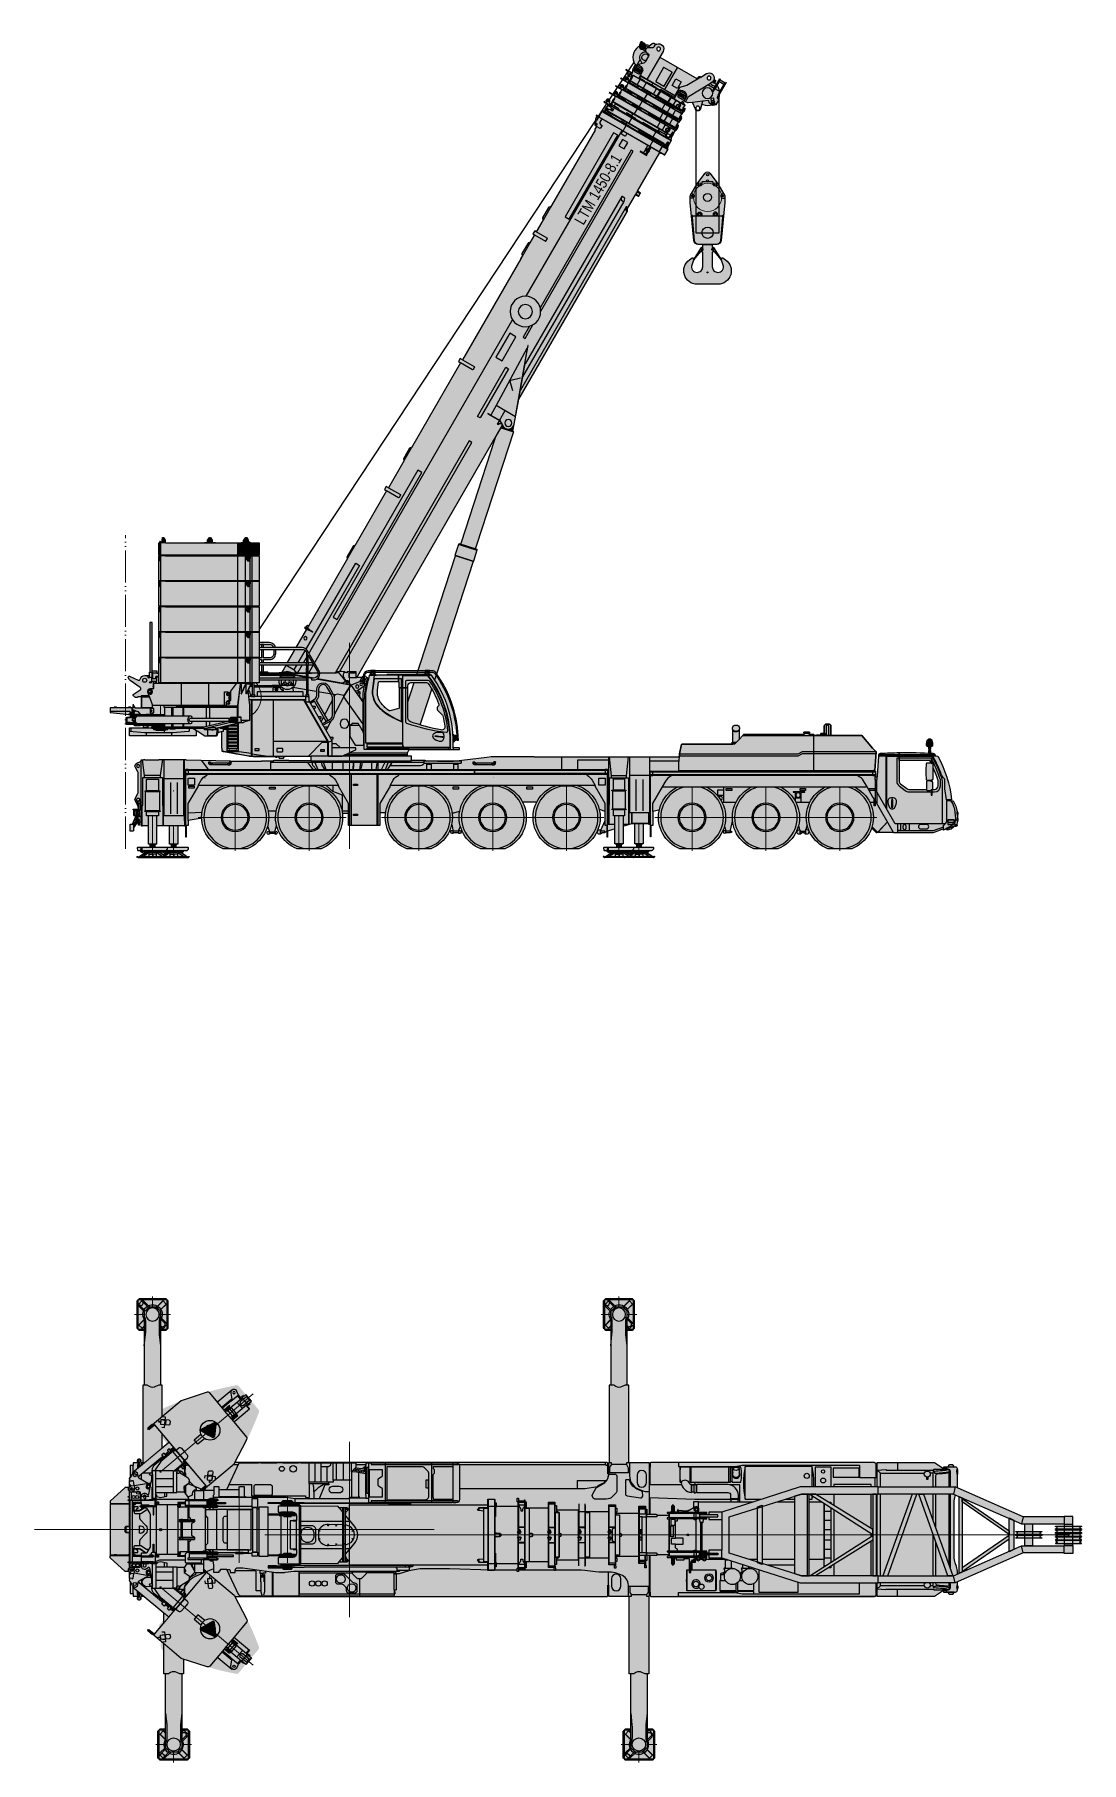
# Model space of a CAD drawing. Header units: millimetres. Extents: x -7030 to 16345, y -20200 to 18377.
import ezdxf
from ezdxf.enums import TextEntityAlignment as Align

# ---------------------------------------------------------------- set-up
doc = ezdxf.new("R2010")
doc.units = ezdxf.units.MM
doc.set_wipeout_variables(frame=1)
doc.linetypes.add('ACAD_ISO05W100', pattern=[33, 24, -3, 0, -3, 0, -3])
doc.layers.add('PDF_Text', color=250, linetype='Continuous')
doc.layers.add('Техника Кран LTM 1450-8.1', color=250, linetype='Continuous')
doc.layers.add('Техника Кран LTM 1450-8.1 Штрих', color=7, linetype='Continuous', true_color=0xffd452)
doc.styles.add('arial', font='arial.ttf')

# ---------------------------------------------------------------- blocks, each defined once
blk = doc.blocks.new('LTM 1450-8.1-20230520.221158')
at = {"color": 0, "linetype": 'ByBlock', "lineweight": -2, "ltscale": 30, "transparency": 16777216}
blk.add_wipeout([(150, 169), (150, 148), (-21, 118), (-21, 118), (-66, 100), (-100, 66), (-118, 20), (-117, -28), (-96, -72), (-59, -105), (-21, -118), (150, -148), (150, -169), (155, -170), (155, 170)], dxfattribs=at)
blk.add_wipeout([(155, 170), (155, -170), (4351, -170), (4351, 170)], dxfattribs=at)
at = {"layer": 'Техника Кран LTM 1450-8.1 Штрих', "ltscale": 30, "transparency": 16777216}
h = blk.add_hatch(color=256, dxfattribs=at)
h.dxf.hatch_style = 1
edge = h.paths.add_edge_path()
edge.add_line((155, 170), (150, 169))
edge.add_line((150, 169), (150, 148))
edge.add_line((150, 148), (-21, 118))
edge.add_arc((0, 0), 120, 100.0001, 260.0029)
edge.add_line((-21, -118), (150, -148))
edge.add_line((150, -148), (150, -169))
edge.add_line((150, -169), (155, -170))
edge.add_line((155, -170), (155, 170))
h = blk.add_hatch(color=256, dxfattribs=at)
h.dxf.hatch_style = 1
h.set_gradient(color1=(173, 173, 173), rotation=90, tint=1, name='CYLINDER')
h.paths.add_polyline_path([(2253, 170), (155, 170), (155, -170), (2253, -170)])
h = blk.add_hatch(color=256, dxfattribs=at)
h.dxf.hatch_style = 1
h.set_gradient(color1=(173, 173, 173), rotation=90, tint=1, name='CYLINDER')
h.paths.add_polyline_path([(4351, 170), (2253, 170), (2253, -170), (4351, -170)])
at = {"color": 0, "linetype": 'ByBlock', "lineweight": -2, "ltscale": 30, "transparency": 16777216}
blk.add_lwpolyline([(155, 170), (150, 169), (150, 148), (-21, 118, 0.839121), (-21, -118), (150, -148), (150, -169), (155, -170)], format="xyb", close=True, dxfattribs=at)
blk.add_lwpolyline([(150, 148), (150, -148)], dxfattribs=at)
blk.add_lwpolyline([(4351, 170), (155, 170), (155, -170), (4351, -170)], close=True, dxfattribs=at)
blk.add_circle((0, 0), 80, dxfattribs=at)
blk = doc.blocks.new('LTM 1450-8.1-20230520.213028')
at = {"color": 0, "linetype": 'ByBlock', "lineweight": -2, "ltscale": 30, "transparency": 16777216}
for points in [[(269, 1677), (239, 1746), (193, 1804), (133, 1848), (64, 1874), (-11, 1881), (-84, 1868), (-151, 1837), (-207, 1788), (-249, 1726), (-273, 1656), (-277, 1581), (-261, 1509), (-226, 1443), (-176, 1388), (-112, 1349), (-41, 1329), (34, 1327), (106, 1346), (170, 1383), (222, 1436), (259, 1501), (277, 1573), (279, 1604)], [(265, 73), (236, 141), (190, 199), (130, 242), (60, 268), (-13, 275), (-86, 261), (-153, 229), (-208, 180), (-248, 118), (-271, 47), (-274, -27), (-257, -99), (-221, -164), (-170, -217), (-106, -254), (-34, -273), (40, -272), (111, -252), (174, -213), (225, -159), (259, -93), (274, -21), (275, 0)]]:
    blk.add_wipeout(points, dxfattribs=at)
at = {"layer": 'Техника Кран LTM 1450-8.1 Штрих', "ltscale": 30, "true_color": 0xadadad, "transparency": 16777216}
h = blk.add_hatch(color=253, dxfattribs=at)
h.dxf.hatch_style = 1
edge = h.paths.add_edge_path()
edge.add_arc((1, 1604), 278, 0, 360)
h = blk.add_hatch(color=253, dxfattribs=at)
h.dxf.hatch_style = 1
edge = h.paths.add_edge_path()
edge.add_arc((0, 0), 275, 0, 360)
at = {"color": 0, "linetype": 'ByBlock', "lineweight": -2, "ltscale": 30, "transparency": 16777216}
for centre, radius in [((1, 1604), 278), ((0, 0), 275)]:
    blk.add_circle(centre, radius, dxfattribs=at)
blk.add_wipeout([(410, 1677), (410, 1677), (402, 1689), (391, 1699), (378, 1706), (363, 1708), (363, 1708), (288, 1708), (288, 1708), (278, 1707), (269, 1704), (260, 1700), (252, 1693), (234, 1675), (100, 1675), (100, 1675), (63, 1708), (17, 1725), (-32, 1722), (-76, 1699), (-107, 1662), (-112, 1653), (-134, 1789), (-134, 1789), (-137, 1801), (-143, 1811), (-152, 1820), (-162, 1826), (-162, 1826), (-236, 1861), (-236, 1861), (-247, 1862), (-257, 1858), (-264, 1849), (-264, 1838), (-222, 1669), (-344, 1627), (-344, 1627), (-355, 1622), (-363, 1613), (-368, 1603), (-370, 1591), (-370, 1591), (-370, 1554), (-370, 1554), (-371, 1547), (-373, 1541), (-377, 1535), (-381, 1530), (-381, 1530), (-381, 1530), (-412, 1493), (-425, 1448), (-418, 1400), (-393, 1360), (-353, 1333), (-310, 1325), (-168, 1325), (-168, 371), (-197, 354), (-197, 354), (-215, 356), (-231, 346), (-239, 330), (-236, 312), (-236, 312), (-365, 241), (-365, 241), (-401, 209), (-422, 166), (-423, 119), (-404, 74), (-369, 42), (-344, 30), (-344, 30), (-342, 29), (-341, 28), (-341, 27), (-340, 25), (-340, 25), (-340, -5), (-340, -5), (-340, -10), (-338, -15), (-334, -19), (-330, -22), (-330, -22), (-274, -22), (-274, -22), (-271, -20), (-268, -18), (-266, -14), (-264, -11), (-264, -11), (-264, 31), (-264, 31), (-264, 32), (-264, 33), (-263, 35), (-262, 35), (-228, 54), (-219, 38), (-219, 38), (-211, 17), (-208, -6), (-211, -28), (-219, -49), (-219, -49), (-228, -65), (-228, -76), (-413, -76), (-413, -91), (-352, -91), (-352, -98), (-171, -98), (-171, -219), (-352, -219), (-352, -91), (-400, -91), (-400, -227), (-413, -227), (-413, -242), (-74, -242), (-16, -242), (-5, -252), (-11, -252), (-11, -269), (-11, -269), (-9, -279), (-3, -288), (5, -294), (15, -295), (15, -295), (134, -295), (134, -289), (128, -289), (143, -272), (143, -272), (145, -273), (146, -273), (148, -272), (150, -271), (150, -271), (182, -233), (182, -233), (183, -231), (183, -229), (182, -227), (181, -226), (181, -226), (177, -222), (172, -149), (165, -138), (126, -109), (212, 8), (219, 3), (383, -39), (383, -39), (417, -39), (446, -20), (459, 12), (454, 46), (447, 56), (346, 190), (404, 269), (410, 274), (410, 330), (415, 330), (415, 392), (417, 404), (417, 404), (420, 409), (424, 413), (429, 415), (435, 416), (441, 416), (441, 456), (456, 456), (456, 456), (458, 456), (460, 457), (461, 459), (461, 461), (461, 491), (461, 491), (461, 493), (460, 495), (458, 496), (456, 496), (441, 496), (441, 536), (435, 536), (435, 536), (428, 537), (421, 542), (417, 548), (415, 555), (415, 558), (415, 607), (410, 607), (410, 1522), (413, 1539), (429, 1583), (429, 1583), (430, 1584), (431, 1585), (432, 1586), (434, 1586), (434, 1586), (456, 1586), (456, 1586), (458, 1586), (460, 1587), (461, 1589), (461, 1591), (461, 1621), (461, 1621), (461, 1623), (460, 1625), (458, 1626), (456, 1626), (433, 1626), (433, 1626), (432, 1626), (431, 1627), (429, 1628), (429, 1629)], dxfattribs=at)
at = {"layer": 'Техника Кран LTM 1450-8.1 Штрих', "ltscale": 30, "true_color": 0xadadad, "transparency": 16777216}
h = blk.add_hatch(color=253, dxfattribs=at)
h.dxf.hatch_style = 1
edge = h.paths.add_edge_path()
edge.add_arc((-183, 1781), 75, 0, 360)
at = {"color": 0, "linetype": 'ByBlock', "lineweight": -2, "ltscale": 30, "transparency": 16777216}
for p, q in [((320, 1697), (340, 1697)), ((-171, -219), (-80, -219)), ((-80, -219), (-80, -236)), ((-80, -228), (-30, -228)), ((-30, -228), (-16, -242))]:
    blk.add_line(p, q, dxfattribs=at)
for points in [[(-222, 1669), (-184, 1682)], [(153, 1594), (100, 1675)], [(-168, 371), (-168, 349)], [(-168, -76), (-168, 87)], [(212, 8), (346, 190)], [(-400, -227), (-80, -227)], [(-352, -91), (-80, -91), (-80, -76), (-228, -76)], [(-80, -236), (-73, -242)], [(93, -230), (132, -184)], [(103, -219), (147, -256)], [(161, -249), (111, -206)], [(173, -244), (120, -199)], [(138, -268), (150, -253), (158, -261)]]:
    blk.add_lwpolyline(points, dxfattribs=at)
for points in [[(-344, 30, 0.181842), (-262, 35)], [(-197, 354, -0.16606), (-181, 342)], [(-5, -252), (-5, -262), (-5, -269, 0.414214), (15, -289), (128, -289)], [(143, -272), (138, -268, 0.317837), (132, -268, -0.684741), (118, -256, 0.317837), (116, -250), (31, -179, -0.414214), (31, -172), (63, -133)], [(181, -226), (177, -222, -0.317837), (175, -217, 0.684741), (161, -204, -0.317837), (155, -204), (70, -133, 0.414214), (63, -133)]]:
    blk.add_lwpolyline(points, format="xyb", dxfattribs=at)
for centre, radius in [((-183, 1781), 75), ((-245, 1843), 10), ((-310, 1440), 42.5), ((-310, 140), 42.5), ((-302, 5), 16.4), ((0, 0), 120), ((399, 20), 46.6), ((111, -206), 37.3), ((127, -259), 4.12), ((166, -213), 4.12)]:
    blk.add_circle(centre, radius, dxfattribs=at)
blk.add_arc((1, 1604), 75.6, 320.0778, 219.9139, dxfattribs=at)
blk.add_wipeout([(15060, 1480), (15060, 1167), (410, 1167), (410, 1480)], dxfattribs=at)
for points in [[(-381, 1530, -0.210352), (-292, 1554, 0.326321), (-270, 1563), (-217, 1655, -0.767327), (-105, 1625), (-105, 1605, 0.426806), (-55, 1555), (93, 1555, 0.184121), (129, 1570), (234, 1675)], [(391, 1671), (391, 1541), (387, 1534, -0.360089), (273, 1534), (269, 1541), (269, 1671), (273, 1678, -0.360089), (387, 1678), (391, 1671)]]:
    blk.add_lwpolyline(points, format="xyb", dxfattribs=at)
blk.add_lwpolyline([(340, 1515), (320, 1515, -0.346677), (315, 1519), (296, 1598, -0.118525), (296, 1614), (315, 1693, -0.346677), (320, 1697), (340, 1697, -0.346677), (345, 1693), (364, 1614, -0.118525), (364, 1598), (345, 1519, -0.346677)], format="xyb", close=True, dxfattribs=at)
blk.add_wipeout([(410, 1167), (410, 607), (415, 607), (415, 558), (415, 558), (416, 550), (420, 543), (427, 538), (435, 536), (435, 536), (441, 536), (441, 496), (456, 496), (456, 496), (458, 496), (460, 495), (461, 493), (461, 491), (461, 461), (461, 461), (461, 459), (460, 457), (458, 456), (456, 456), (441, 456), (441, 445), (15060, 445), (15060, 1167)], dxfattribs=at)
at = {"layer": 'Техника Кран LTM 1450-8.1 Штрих', "ltscale": 30, "transparency": 16777216}
h = blk.add_hatch(color=256, dxfattribs=at)
h.dxf.hatch_style = 1
edge = h.paths.add_edge_path()
edge.add_line((429, 1629), (410, 1677))
edge.add_arc((363, 1658), 50, 21.8014, 90)
edge.add_line((363, 1708), (288, 1708))
edge.add_arc((288, 1658), 50, 90, 134.9851)
edge.add_line((252, 1693), (234, 1675))
edge.add_line((234, 1675), (100, 1675))
edge.add_arc((0, 1604), 122, 35.6265, 156.5002)
edge.add_line((-112, 1653), (-134, 1789))
edge.add_arc((-183, 1781), 50.1, 9.1975, 65.1536)
edge.add_line((-162, 1826), (-236, 1861))
edge.add_arc((-245, 1843), 20, 65.1713, 194.0098)
edge.add_line((-264, 1838), (-222, 1669))
edge.add_line((-222, 1669), (-344, 1627))
edge.add_arc((-332, 1591), 38, 108.8067, 180)
edge.add_line((-370, 1591), (-370, 1554))
edge.add_arc((-400, 1554), 30, 308.3665, 360, ccw=False)
edge.add_arc((-310, 1440), 115, 128.3665, 270)
edge.add_line((-310, 1325), (-168, 1325))
edge.add_line((-168, 1325), (-168, 371))
edge.add_line((-168, 371), (-197, 354))
edge.add_arc((-208, 325), 31.5, 69.2125, 205.3117)
edge.add_line((-236, 312), (-365, 241))
edge.add_arc((-309, 140), 115, 119.0238, 252.6214)
edge.add_arc((-345, 25), 5, 0, 72.8705, ccw=False)
edge.add_line((-340, 25), (-340, -5))
edge.add_arc((-320, -4), 20.2, 181.3499, 240.0931)
edge.add_line((-330, -22), (-274, -22))
edge.add_arc((-281, -6), 17.6, 292.6692, 342.9442)
edge.add_line((-264, -11), (-264, 31))
edge.add_arc((-259, 31), 5, 118.7685, 180, ccw=False)
edge.add_line((-262, 35), (-228, 54))
edge.add_line((-228, 54), (-219, 38))
edge.add_arc((-302, -6), 94, -27.6296, 27.6296, ccw=False)
edge.add_line((-219, -49), (-228, -65))
edge.add_line((-228, -65), (-228, -76))
edge.add_line((-228, -76), (-413, -76))
edge.add_line((-413, -76), (-413, -91))
edge.add_line((-413, -91), (-352, -91))
edge.add_line((-352, -91), (-352, -98))
edge.add_line((-352, -98), (-171, -98))
edge.add_line((-171, -98), (-171, -219))
edge.add_line((-171, -219), (-352, -219))
edge.add_line((-352, -219), (-352, -91))
edge.add_line((-352, -91), (-400, -91))
edge.add_line((-400, -91), (-400, -227))
edge.add_line((-400, -227), (-413, -227))
edge.add_line((-413, -227), (-413, -242))
edge.add_line((-413, -242), (-74, -242))
edge.add_line((-74, -242), (-16, -242))
edge.add_line((-16, -242), (-5, -252))
edge.add_line((-5, -252), (-11, -252))
edge.add_line((-11, -252), (-11, -269))
edge.add_arc((15, -269), 26, 180, 270)
edge.add_line((15, -295), (134, -295))
edge.add_line((134, -295), (134, -289))
edge.add_line((134, -289), (128, -289))
edge.add_line((128, -289), (143, -272))
edge.add_arc((146, -268), 4.89, 232.7237, 320.5191)
edge.add_line((150, -271), (182, -233))
edge.add_arc((178, -230), 4.98, 319.7699, 410.2301)
edge.add_line((181, -226), (177, -222))
edge.add_line((177, -222), (172, -149))
edge.add_line((172, -149), (165, -138))
edge.add_line((165, -138), (126, -109))
edge.add_line((126, -109), (212, 8))
edge.add_line((212, 8), (219, 3))
edge.add_line((219, 3), (383, -39))
edge.add_arc((399, 19), 60.5, 254.0321, 397.8806)
edge.add_line((447, 56), (346, 190))
edge.add_line((346, 190), (404, 269))
edge.add_line((404, 269), (410, 274))
edge.add_line((410, 274), (410, 330))
edge.add_line((410, 330), (415, 330))
edge.add_line((415, 330), (415, 392))
edge.add_line((415, 392), (417, 404))
edge.add_arc((435, 396), 20, 90.0026, 157.4928, ccw=False)
edge.add_line((435, 416), (441, 416))
edge.add_line((441, 416), (441, 456))
edge.add_line((441, 456), (456, 456))
edge.add_arc((456, 461), 5, 270, 360)
edge.add_line((461, 461), (461, 491))
edge.add_arc((456, 491), 5, 0, 90)
edge.add_line((456, 496), (441, 496))
edge.add_line((441, 496), (441, 536))
edge.add_line((441, 536), (435, 536))
edge.add_arc((435, 556), 19.7, 181.4309, 270.3256, ccw=False)
edge.add_line((415, 555), (415, 558))
edge.add_line((415, 558), (415, 607))
edge.add_line((415, 607), (410, 607))
edge.add_line((410, 607), (410, 1522))
edge.add_line((410, 1522), (413, 1539))
edge.add_line((413, 1539), (429, 1583))
edge.add_arc((434, 1581), 5, 90, 160.1278, ccw=False)
edge.add_line((434, 1586), (456, 1586))
edge.add_arc((456, 1591), 5, 270, 360)
edge.add_line((461, 1591), (461, 1621))
edge.add_arc((456, 1621), 5, 360, 450)
edge.add_line((456, 1626), (433, 1626))
edge.add_arc((433, 1631), 5, 201.8014, 270, ccw=False)
edge = h.paths.add_edge_path(flags=16)
edge.add_arc((399, 20), 46.6, 0, 360)
edge = h.paths.add_edge_path(flags=16)
edge.add_arc((-310, 140), 42.5, 0, 360)
edge = h.paths.add_edge_path(flags=16)
edge.add_arc((-310, 1440), 42.5, 0, 360)
edge = h.paths.add_edge_path(flags=16)
edge.add_arc((-245, 1843), 10, 0, 360)
at = {"layer": 'Техника Кран LTM 1450-8.1 Штрих', "ltscale": 30, "true_color": 0xadadad, "transparency": 16777216}
h = blk.add_hatch(color=253, dxfattribs=at)
h.dxf.hatch_style = 1
h.paths.add_polyline_path([(410, 1480), (15060, 1480), (15060, 1167), (410, 1167)])
at = {"layer": 'Техника Кран LTM 1450-8.1 Штрих', "ltscale": 30, "transparency": 16777216}
h = blk.add_hatch(color=256, dxfattribs=at)
h.dxf.hatch_style = 1
h.set_gradient(color1=(132, 132, 132), color2=(173, 173, 173), rotation=90, tint=1)
edge = h.paths.add_edge_path()
edge.add_line((15060, 1167), (410, 1167))
edge.add_line((410, 1167), (410, 607))
edge.add_line((410, 607), (415, 607))
edge.add_line((415, 607), (415, 558))
edge.add_arc((435, 556), 20.2, 173.5402, 269.8018)
edge.add_line((435, 536), (441, 536))
edge.add_line((441, 536), (441, 496))
edge.add_line((441, 496), (456, 496))
edge.add_arc((456, 491), 5, 0, 90, ccw=False)
edge.add_line((461, 491), (461, 461))
edge.add_arc((456, 461), 5, 270, 360, ccw=False)
edge.add_line((456, 456), (441, 456))
edge.add_line((441, 456), (441, 445))
edge.add_line((441, 445), (15060, 445))
edge.add_line((15060, 445), (15060, 1167))
at = {"color": 0, "linetype": 'ByBlock', "lineweight": -2, "ltscale": 30, "transparency": 16777216}
for points in [[(429, 1629), (410, 1677, 0.306678), (363, 1708), (288, 1708, 0.198845), (252, 1693), (234, 1675), (100, 1675, 0.582445), (-112, 1653), (-134, 1789, 0.249125), (-162, 1826), (-236, 1861, 0.629969), (-264, 1838), (-222, 1669), (-344, 1627, 0.321033), (-370, 1591), (-370, 1554, -0.229184), (-381, 1530, 0.710883), (-310, 1325), (-168, 1325), (-168, 371), (-197, 354, 0.675138), (-236, 312), (-365, 241, 0.659364), (-344, 30, -0.329124), (-340, 25), (-340, -5, 0.26208), (-330, -22), (-274, -22, 0.222954), (-264, -11), (-264, 31, -0.273717), (-262, 35), (-228, 54), (-219, 38, -0.245897), (-219, -49), (-228, -65), (-228, -76), (-413, -76), (-413, -91), (-352, -91), (-352, -98), (-171, -98), (-171, -219), (-352, -219), (-352, -91), (-400, -91), (-400, -227), (-413, -227), (-413, -242), (-74, -242), (-16, -242), (-5, -252), (-11, -252), (-11, -269, 0.414214), (15, -295), (134, -295), (134, -289), (128, -289), (143, -272, 0.402988), (150, -271), (182, -233, 0.416568), (181, -226), (177, -222), (172, -149), (165, -138), (126, -109), (212, 8), (219, 3), (383, -39, 0.725533), (447, 56), (346, 190), (404, 269), (410, 274), (410, 330), (415, 330), (415, 392), (417, 404, -0.3033), (435, 416), (441, 416), (441, 456), (456, 456, 0.414214), (461, 461), (461, 491, 0.414214), (456, 496), (441, 496), (441, 536), (435, 536, -0.408575), (415, 555), (415, 558), (415, 607), (410, 607), (410, 1522), (413, 1539), (429, 1583, -0.315912), (434, 1586), (456, 1586, 0.414214), (461, 1591), (461, 1621, 0.414214), (456, 1626), (433, 1626, -0.306678), (429, 1629)], [(391, 541), (391, 411), (387, 404, -0.35433), (273, 404), (269, 411), (269, 541), (273, 548, -0.350321), (387, 548), (391, 541)], [(441, 496), (431, 496, -0.344292), (427, 500), (418, 534, -0.058505), (415, 555)], [(441, 456), (432, 456, 0.344292), (427, 452), (418, 416), (417, 404)]]:
    blk.add_lwpolyline(points, format="xyb", dxfattribs=at)
for points in [[(-168, 1325), (410, 1325)], [(-168, 871), (410, 871)], [(349, 921), (344, 916), (-6, 916), (-11, 921), (-11, 1131), (-6, 1136), (344, 1136), (349, 1131), (349, 921)], [(-236, 312), (85, 488), (204, 607), (410, 607)], [(410, 330), (275, 330), (-228, 54)]]:
    blk.add_lwpolyline(points, dxfattribs=at)
for points in [[(410, 1480), (15060, 1480), (15060, 1167), (410, 1167)], [(245, 771), (78, 771), (78, 636), (245, 636)]]:
    blk.add_lwpolyline(points, close=True, dxfattribs=at)
for points in [[(15060, 1167), (410, 1167), (410, 607), (415, 607), (415, 558, 0.446597), (435, 536), (441, 536), (441, 496), (456, 496, -0.414214), (461, 491), (461, 461, -0.414214), (456, 456), (441, 456), (441, 445), (15060, 445)], [(340, 385), (320, 385, -0.346677), (315, 389), (296, 468, -0.118525), (296, 484), (315, 563, -0.346677), (320, 567), (340, 567, -0.346677), (345, 563), (364, 484, -0.118525), (364, 468), (345, 389, -0.346677)]]:
    blk.add_lwpolyline(points, format="xyb", close=True, dxfattribs=at)
blk = doc.blocks.new('LTM 1450-8.1-20230520.210539')
at = {"color": 0, "linetype": 'ByBlock', "lineweight": -2, "ltscale": 30, "transparency": 16777216}
blk.add_wipeout([(-6168, 697), (-6193, 713), (-6222, 710), (-6243, 689), (-6247, 660), (-6232, 634), (-6204, 624), (-6176, 633), (-6159, 657), (-6158, 669)], dxfattribs=at)
at = {"layer": 'Техника Кран LTM 1450-8.1 Штрих', "ltscale": 30, "true_color": 0xadadad, "transparency": 16777216}
h = blk.add_hatch(color=253, dxfattribs=at)
h.dxf.hatch_style = 1
edge = h.paths.add_edge_path()
edge.add_arc((-6203, 669), 45, 0, 360)
at = {"color": 0, "linetype": 'ByBlock', "lineweight": -2, "ltscale": 30, "transparency": 16777216}
blk.add_circle((-6203, 669), 45, dxfattribs=at)
blk.add_wipeout([(-6259, 797), (-6253, 797), (-6253, 749), (-6248, 749), (-6183, 691), (-6183, 691), (-6179, 687), (-6176, 681), (-6174, 675), (-6173, 669), (-6173, 669), (-6173, 606), (-6159, 601), (-6159, 605), (-6138, 605), (-6138, 607), (-6103, 607), (-6103, 605), (-6082, 605), (-6082, 575), (-6084, 575), (-6084, 398), (-6085, 397), (-6087, 397), (-6087, -370), (-6084, -370), (-6084, -572), (-6084, -572), (-6075, -579), (-6068, -588), (-6064, -599), (-6062, -610), (-6062, -610), (-6062, -617), (-6062, -617), (-6064, -629), (-6069, -640), (-6077, -649), (-6087, -656), (-6087, -656), (-6087, -747), (-6101, -747), (-6101, -765), (-6080, -765), (-6080, -795), (-6101, -795), (-6101, -797), (-6136, -797), (-6136, -795), (-6157, -795), (-6157, -765), (-6136, -765), (-6136, -747), (-6222, -747), (-6222, -750), (-6234, -750), (-6234, -706), (-6264, -706), (-6264, -649), (-6338, -676), (-6361, -680), (-6407, -680), (-6407, -680), (-6426, -677), (-6444, -669), (-6458, -656), (-6468, -639), (-6468, -639), (-6482, -605), (-6484, -595), (-6484, -545), (-6482, -536), (-6468, -501), (-6468, -501), (-6458, -485), (-6444, -472), (-6426, -463), (-6407, -460), (-6264, -460), (-6264, -102), (-6239, -102), (-6239, 12), (-6252, 12), (-6252, 252), (-6239, 252), (-6239, 309), (-6250, 309), (-6250, 449), (-6407, 450), (-6407, 450), (-6426, 453), (-6444, 461), (-6458, 474), (-6468, 491), (-6468, 491), (-6482, 525), (-6482, 525), (-6483, 527), (-6484, 530), (-6484, 532), (-6484, 535), (-6484, 535), (-6484, 585), (-6484, 585), (-6484, 587), (-6484, 590), (-6483, 592), (-6482, 594), (-6482, 594), (-6468, 629), (-6468, 629), (-6458, 645), (-6444, 658), (-6426, 667), (-6407, 670), (-6407, 670), (-6361, 670), (-6361, 670), (-6355, 669), (-6350, 669), (-6344, 667), (-6338, 666), (-6259, 637)], dxfattribs=at)
at = {"layer": 'Техника Кран LTM 1450-8.1 Штрих', "ltscale": 30, "transparency": 16777216}
h = blk.add_hatch(color=256, dxfattribs=at)
h.dxf.hatch_style = 1
edge = h.paths.add_edge_path()
edge.add_arc((-6404, 604), 15, 68.9605, 201.0395, ccw=False)
edge.add_line((-6399, 618), (-6368, 618))
edge.add_arc((-6362, 604), 15, -21.04, 111.04, ccw=False)
edge.add_line((-6348, 598), (-6348, 521))
edge.add_arc((-6363, 516), 15.2, -109.2736, 19.2736, ccw=False)
edge.add_line((-6368, 502), (-6399, 502))
edge.add_arc((-6404, 516), 15, 158.9605, 291.0395, ccw=False)
edge.add_line((-6418, 521), (-6418, 598))
h = blk.add_hatch(color=256, dxfattribs=at)
h.dxf.hatch_style = 1
edge = h.paths.add_edge_path()
edge.add_arc((-6405, -526), 15, 68.9605, 201.0395, ccw=False)
edge.add_line((-6400, -512), (-6368, -512))
edge.add_arc((-6363, -526), 15, -21.04, 111.04, ccw=False)
edge.add_line((-6349, -532), (-6349, -609))
edge.add_arc((-6363, -614), 15.2, -109.2736, 19.2736, ccw=False)
edge.add_line((-6368, -628), (-6400, -628))
edge.add_arc((-6405, -614), 15, 158.9605, 291.0395, ccw=False)
edge.add_line((-6419, -609), (-6419, -532))
at = {"color": 0, "linetype": 'ByBlock', "lineweight": -2, "ltscale": 30, "transparency": 16777216}
for points in [[(-6452, 614), (-6450, 620, -0.440207), (-6317, 620), (-6314, 614), (-6314, 506), (-6317, 499, -0.440207), (-6450, 499), (-6452, 506), (-6452, 614)], [(-6418, 598, -0.649897), (-6399, 618), (-6368, 618, -0.649904), (-6348, 598), (-6348, 521, -0.628194), (-6368, 502), (-6399, 502, -0.649897), (-6418, 521), (-6418, 598)], [(-6453, -516), (-6450, -510, -0.440207), (-6318, -510), (-6315, -516), (-6315, -624), (-6318, -631, -0.440207), (-6450, -631), (-6453, -624), (-6453, -516)], [(-6419, -532, -0.649897), (-6400, -512), (-6368, -512, -0.649904), (-6349, -532), (-6349, -609, -0.628194), (-6368, -628), (-6400, -628, -0.649897), (-6419, -609), (-6419, -532)]]:
    blk.add_lwpolyline(points, format="xyb", dxfattribs=at)
blk.add_wipeout([(8346, 479), (8346, 133), (-6087, 133), (-6087, 397), (-6085, 397), (-6084, 398), (-6084, 479)], dxfattribs=at)
for points in [[(-6253, 635), (-6253, 749)], [(-6253, 635), (-6173, 606)], [(-6228, 586), (-6093, 586)], [(-6093, 406), (-6228, 406)], [(-6138, 605), (-6138, 593)], [(-6103, 605), (-6103, 592)]]:
    blk.add_lwpolyline(points, dxfattribs=at)
for points in [[(-6213, 620), (-6213, 639, 0.414214), (-6233, 659), (-6253, 659)], [(-6159, 601), (-6143, 595, 0.087489), (-6126, 592), (-6087, 592, -0.414214), (-6084, 589), (-6084, 575)]]:
    blk.add_lwpolyline(points, format="xyb", dxfattribs=at)
blk.add_circle((-6203, 669), 15, dxfattribs=at)
blk.add_wipeout([(-6087, 133), (-6087, -370), (-6084, -370), (-6084, -572), (-6084, -572), (-6075, -579), (-6068, -588), (-6064, -599), (-6062, -610), (-6062, -610), (-6062, -610), (-6062, -615), (-6062, -620), (-6063, -625), (-6065, -630), (8346, -630), (8346, 133)], dxfattribs=at)
at = {"layer": 'Техника Кран LTM 1450-8.1 Штрих', "ltscale": 30, "transparency": 16777216}
h = blk.add_hatch(color=256, dxfattribs=at)
h.dxf.hatch_style = 1
edge = h.paths.add_edge_path()
edge.add_line((-6259, 637), (-6259, 797))
edge.add_line((-6259, 797), (-6253, 797))
edge.add_line((-6253, 797), (-6253, 749))
edge.add_line((-6253, 749), (-6248, 749))
edge.add_line((-6248, 749), (-6183, 691))
edge.add_arc((-6203, 669), 30, 0, 48.4349, ccw=False)
edge.add_line((-6173, 669), (-6173, 606))
edge.add_line((-6173, 606), (-6159, 601))
edge.add_line((-6159, 601), (-6159, 605))
edge.add_line((-6159, 605), (-6138, 605))
edge.add_line((-6138, 605), (-6138, 607))
edge.add_line((-6138, 607), (-6103, 607))
edge.add_line((-6103, 607), (-6103, 605))
edge.add_line((-6103, 605), (-6082, 605))
edge.add_line((-6082, 605), (-6082, 575))
edge.add_line((-6082, 575), (-6084, 575))
edge.add_line((-6084, 575), (-6084, 398))
edge.add_line((-6084, 398), (-6085, 397))
edge.add_line((-6085, 397), (-6087, 397))
edge.add_line((-6087, 397), (-6087, -370))
edge.add_line((-6087, -370), (-6084, -370))
edge.add_line((-6084, -370), (-6084, -572))
edge.add_arc((-6107, -611), 44.6, 1.2334, 59.5992, ccw=False)
edge.add_line((-6062, -610), (-6062, -617))
edge.add_arc((-6109, -615), 46.9, 297.7705, 357.4728, ccw=False)
edge.add_line((-6087, -656), (-6087, -747))
edge.add_line((-6087, -747), (-6101, -747))
edge.add_line((-6101, -747), (-6101, -765))
edge.add_line((-6101, -765), (-6080, -765))
edge.add_line((-6080, -765), (-6080, -795))
edge.add_line((-6080, -795), (-6101, -795))
edge.add_line((-6101, -795), (-6101, -797))
edge.add_line((-6101, -797), (-6136, -797))
edge.add_line((-6136, -797), (-6136, -795))
edge.add_line((-6136, -795), (-6157, -795))
edge.add_line((-6157, -795), (-6157, -765))
edge.add_line((-6157, -765), (-6136, -765))
edge.add_line((-6136, -765), (-6136, -747))
edge.add_line((-6136, -747), (-6222, -747))
edge.add_line((-6222, -747), (-6222, -750))
edge.add_line((-6222, -750), (-6234, -750))
edge.add_line((-6234, -750), (-6234, -706))
edge.add_line((-6234, -706), (-6264, -706))
edge.add_line((-6264, -706), (-6264, -649))
edge.add_line((-6264, -649), (-6338, -676))
edge.add_line((-6338, -676), (-6361, -680))
edge.add_line((-6361, -680), (-6407, -680))
edge.add_arc((-6407, -614), 66, 202.2031, 270, ccw=False)
edge.add_line((-6468, -639), (-6482, -605))
edge.add_line((-6482, -605), (-6484, -595))
edge.add_line((-6484, -595), (-6484, -545))
edge.add_line((-6484, -545), (-6482, -536))
edge.add_line((-6482, -536), (-6468, -501))
edge.add_arc((-6407, -526), 66, 90, 157.7969, ccw=False)
edge.add_line((-6407, -460), (-6264, -460))
edge.add_line((-6264, -460), (-6264, -102))
edge.add_line((-6264, -102), (-6239, -102))
edge.add_line((-6239, -102), (-6239, 12))
edge.add_line((-6239, 12), (-6252, 12))
edge.add_line((-6252, 12), (-6252, 252))
edge.add_line((-6252, 252), (-6239, 252))
edge.add_line((-6239, 252), (-6239, 309))
edge.add_line((-6239, 309), (-6250, 309))
edge.add_line((-6250, 309), (-6250, 449))
edge.add_line((-6250, 449), (-6407, 450))
edge.add_arc((-6407, 516), 66, 202.2035, 269.9996, ccw=False)
edge.add_line((-6468, 491), (-6482, 525))
edge.add_arc((-6459, 535), 25, 179.9804, 202.2226, ccw=False)
edge.add_line((-6484, 535), (-6484, 585))
edge.add_arc((-6459, 585), 25, 157.7968, 180.0001, ccw=False)
edge.add_line((-6482, 594), (-6468, 629))
edge.add_arc((-6407, 604), 66, 90.0003, 157.7966, ccw=False)
edge.add_line((-6407, 670), (-6361, 670))
edge.add_arc((-6361, 604), 66, 70.0003, 89.9997, ccw=False)
edge.add_line((-6338, 666), (-6259, 637))
edge = h.paths.add_edge_path(flags=16)
edge.add_arc((-6404, 604), 15, 68.9605, 201.0395, ccw=False)
edge.add_line((-6399, 618), (-6368, 618))
edge.add_arc((-6362, 604), 15, -21.04, 111.04, ccw=False)
edge.add_line((-6348, 598), (-6348, 521))
edge.add_arc((-6363, 516), 15.2, -109.2736, 19.2736, ccw=False)
edge.add_line((-6368, 502), (-6399, 502))
edge.add_arc((-6404, 516), 15, 158.9605, 291.0395, ccw=False)
edge.add_line((-6418, 521), (-6418, 598))
edge = h.paths.add_edge_path(flags=16)
edge.add_arc((-6405, -526), 15, 68.9605, 201.0395, ccw=False)
edge.add_line((-6400, -512), (-6368, -512))
edge.add_arc((-6363, -526), 15, -21.04, 111.04, ccw=False)
edge.add_line((-6349, -532), (-6349, -609))
edge.add_arc((-6363, -614), 15.2, -109.2736, 19.2736, ccw=False)
edge.add_line((-6368, -628), (-6400, -628))
edge.add_arc((-6405, -614), 15, 158.9605, 291.0395, ccw=False)
edge.add_line((-6419, -609), (-6419, -532))
at = {"layer": 'Техника Кран LTM 1450-8.1 Штрих', "ltscale": 30, "true_color": 0xadadad, "transparency": 16777216}
h = blk.add_hatch(color=253, dxfattribs=at)
h.dxf.hatch_style = 1
h.paths.add_polyline_path([(-6084, 479), (8346, 479), (8346, 133), (-6087, 133), (-6087, 397), (-6085, 397), (-6084, 398)])
at = {"layer": 'Техника Кран LTM 1450-8.1 Штрих', "ltscale": 30, "transparency": 16777216}
h = blk.add_hatch(color=256, dxfattribs=at)
h.dxf.hatch_style = 1
h.set_gradient(color1=(132, 132, 132), color2=(173, 173, 173), rotation=90, tint=1)
edge = h.paths.add_edge_path()
edge.add_line((8346, 133), (-6087, 133))
edge.add_line((-6087, 133), (-6087, -370))
edge.add_line((-6087, -370), (-6084, -370))
edge.add_line((-6084, -370), (-6084, -572))
edge.add_arc((-6107, -611), 44.6, 1.2334, 59.5992, ccw=False)
edge.add_arc((-6113, -614), 51.4, -18.9465, 4.3818, ccw=False)
edge.add_line((-6065, -630), (8346, -630))
edge.add_line((8346, -630), (8346, 133))
at = {"color": 0, "linetype": 'ByBlock', "lineweight": -2, "ltscale": 30, "transparency": 16777216}
for points in [[(-6259, 637), (-6259, 797), (-6253, 797), (-6253, 749), (-6248, 749), (-6183, 691, -0.214541), (-6173, 669), (-6173, 606), (-6159, 601), (-6159, 605), (-6138, 605), (-6138, 607), (-6103, 607), (-6103, 605), (-6082, 605), (-6082, 575), (-6084, 575), (-6084, 398), (-6085, 397), (-6087, 397), (-6087, -370), (-6084, -370), (-6084, -572, -0.260321), (-6062, -610), (-6062, -617, -0.266557), (-6087, -656), (-6087, -747), (-6101, -747), (-6101, -765), (-6080, -765), (-6080, -795), (-6101, -795), (-6101, -797), (-6136, -797), (-6136, -795), (-6157, -795), (-6157, -765), (-6136, -765), (-6136, -747), (-6222, -747), (-6222, -750), (-6234, -750), (-6234, -706), (-6264, -706), (-6264, -649), (-6338, -676), (-6361, -680), (-6407, -680, -0.304762), (-6468, -639), (-6482, -605), (-6484, -595), (-6484, -545), (-6482, -536), (-6468, -501, -0.304762), (-6407, -460), (-6264, -460), (-6264, -102), (-6239, -102), (-6239, 12), (-6252, 12), (-6252, 252), (-6239, 252), (-6239, 309), (-6250, 309), (-6250, 449), (-6407, 450, -0.304758), (-6468, 491), (-6482, 525, -0.097356), (-6484, 535), (-6484, 585, -0.097184), (-6482, 594), (-6468, 629, -0.304759), (-6407, 670), (-6361, 670, -0.087486), (-6338, 666), (-6259, 637)], [(-6222, -586), (-6196, -630, 0.26031), (-6142, -658), (-6122, -658, 0.127684), (-6087, -649, 0.273435), (-6062, -610)], [(-6213, -609), (-6196, -637, 0.26031), (-6142, -665), (-6122, -665, 0.127684), (-6087, -656)], [(-6122, -585), (-6142, -585, 0.221682), (-6167, -596, 0.376507), (-6167, -623, 0.219107), (-6142, -634), (-6122, -634, 0.216567), (-6097, -623, 0.382762), (-6097, -596, 0.219451), (-6122, -585)], [(-6122, -592), (-6142, -592, 0.221682), (-6167, -603, 0.13735), (-6172, -613, 0.13735)], [(-6092, -613, 0.140309), (-6097, -603, 0.219451), (-6122, -592)]]:
    blk.add_lwpolyline(points, format="xyb", dxfattribs=at)
for points in [[(-6239, 309), (-6239, 450), (-6250, 450), (-6250, 449)], [(-6222, -609), (-6222, -91), (-6228, -91), (-6228, 591), (-6234, 591), (-6234, -102)], [(-6087, 397), (-6087, 589), (-6093, 591), (-6093, 591), (-6093, -91), (-6099, -91), (-6099, -568), (-6092, -568), (-6084, -572)], [(-6239, 252), (-6239, 12)], [(-6228, 252), (-6093, 252)], [(-6264, -460), (-6234, -460), (-6234, -102), (-6239, -102)], [(-6093, -11), (-6228, -11)], [(-6099, -106), (-6222, -106)], [(-6222, -114), (-6099, -114)], [(-6099, -380), (-6222, -380)], [(-6234, -460), (-6234, -609), (-6213, -609), (-6250, -645), (-6264, -649)], [(-6250, -645), (-6190, -645)], [(-6234, -706), (-6234, -645)], [(-6222, -389), (-6099, -389)], [(-6099, -530), (-6110, -521), (-6211, -521), (-6222, -530)], [(-6213, -609), (-6222, -593)], [(-6222, -747), (-6222, -645)], [(-6136, -747), (-6101, -747)], [(-6136, -765), (-6136, -795)], [(-6101, -795), (-6101, -765)], [(-6099, -747), (-6099, -661)]]:
    blk.add_lwpolyline(points, dxfattribs=at)
blk.add_lwpolyline([(-6084, 479), (8346, 479), (8346, 133), (-6087, 133), (-6087, 397), (-6085, 397), (-6084, 398)], close=True, dxfattribs=at)
blk.add_lwpolyline([(8346, 133), (-6087, 133), (-6087, -370), (-6084, -370), (-6084, -572, -0.260321), (-6062, -610, -0.102142), (-6065, -630), (8346, -630)], format="xyb", close=True, dxfattribs=at)
blk = doc.blocks.new('LTM 1450-8.1-20230520.205259')
at = {"color": 0, "linetype": 'ByBlock', "lineweight": -2, "ltscale": 30, "transparency": 16777216}
blk.add_wipeout([(-6229, 714), (-6254, 730), (-6283, 726), (-6304, 706), (-6308, 676), (-6293, 651), (-6265, 641), (-6237, 650), (-6220, 674), (-6219, 686)], dxfattribs=at)
at = {"layer": 'Техника Кран LTM 1450-8.1 Штрих', "ltscale": 30, "true_color": 0xadadad}
h = blk.add_hatch(color=253, dxfattribs=at)
h.dxf.hatch_style = 1
edge = h.paths.add_edge_path()
edge.add_arc((-6264, 686), 45, 0, 360)
at = {"color": 0, "linetype": 'ByBlock', "lineweight": -2, "ltscale": 30, "transparency": 16777216}
blk.add_circle((-6264, 686), 45, dxfattribs=at)
blk.add_wipeout([(8166, 538), (8166, 160), (-6067, 160), (-6067, 538)], dxfattribs=at)
blk.add_wipeout([(-6067, 160), (-6067, -647), (8166, -647), (8166, 160)], dxfattribs=at)
blk.add_wipeout([(-6208, 814), (-6208, 619), (-6131, 619), (-6131, 627), (-6110, 627), (-6110, 629), (-6075, 629), (-6075, 627), (-6054, 627), (-6054, 597), (-6067, 597), (-6067, -764), (-6073, -764), (-6073, -782), (-6052, -782), (-6052, -812), (-6073, -812), (-6073, -814), (-6108, -814), (-6108, -812), (-6129, -812), (-6129, -782), (-6108, -782), (-6108, -764), (-6208, -764), (-6208, -778), (-6214, -778), (-6214, -775), (-6321, -775), (-6349, -771), (-6349, -762), (-6321, -757), (-6214, -757), (-6214, -728), (-6244, -728), (-6244, -511), (-6264, -505), (-6264, -367), (-6254, -363), (-6244, -363), (-6244, -74), (-6219, -74), (-6219, 36), (-6232, 36), (-6232, 276), (-6219, 276), (-6219, 368), (-6232, 368), (-6232, 595), (-6321, 595), (-6349, 599), (-6349, 608), (-6321, 613), (-6227, 613), (-6284, 663), (-6284, 663), (-6294, 681), (-6290, 701), (-6275, 714), (-6254, 714), (-6254, 714), (-6214, 701), (-6214, 814)], dxfattribs=at)
at = {"layer": 'Техника Кран LTM 1450-8.1 Штрих', "ltscale": 30}
h = blk.add_hatch(color=256, dxfattribs=at)
h.dxf.hatch_style = 1
edge = h.paths.add_edge_path()
edge.add_line((-6214, 814), (-6208, 814))
edge.add_line((-6208, 814), (-6208, 619))
edge.add_line((-6208, 619), (-6131, 619))
edge.add_line((-6131, 619), (-6131, 627))
edge.add_line((-6131, 627), (-6110, 627))
edge.add_line((-6110, 627), (-6110, 629))
edge.add_line((-6110, 629), (-6075, 629))
edge.add_line((-6075, 629), (-6075, 627))
edge.add_line((-6075, 627), (-6054, 627))
edge.add_line((-6054, 627), (-6054, 597))
edge.add_line((-6054, 597), (-6067, 597))
edge.add_line((-6067, 597), (-6067, -764))
edge.add_line((-6067, -764), (-6073, -764))
edge.add_line((-6073, -764), (-6073, -782))
edge.add_line((-6073, -782), (-6052, -782))
edge.add_line((-6052, -782), (-6052, -812))
edge.add_line((-6052, -812), (-6073, -812))
edge.add_line((-6073, -812), (-6073, -814))
edge.add_line((-6073, -814), (-6108, -814))
edge.add_line((-6108, -814), (-6108, -812))
edge.add_line((-6108, -812), (-6129, -812))
edge.add_line((-6129, -812), (-6129, -782))
edge.add_line((-6129, -782), (-6108, -782))
edge.add_line((-6108, -782), (-6108, -764))
edge.add_line((-6108, -764), (-6208, -764))
edge.add_line((-6208, -764), (-6208, -778))
edge.add_line((-6208, -778), (-6214, -778))
edge.add_line((-6214, -778), (-6214, -775))
edge.add_line((-6214, -775), (-6321, -775))
edge.add_line((-6321, -775), (-6349, -771))
edge.add_line((-6349, -771), (-6349, -762))
edge.add_line((-6349, -762), (-6321, -757))
edge.add_line((-6321, -757), (-6214, -757))
edge.add_line((-6214, -757), (-6214, -728))
edge.add_line((-6214, -728), (-6244, -728))
edge.add_line((-6244, -728), (-6244, -511))
edge.add_line((-6244, -511), (-6264, -505))
edge.add_line((-6264, -505), (-6264, -367))
edge.add_line((-6264, -367), (-6254, -363))
edge.add_line((-6254, -363), (-6244, -363))
edge.add_line((-6244, -363), (-6244, -74))
edge.add_line((-6244, -74), (-6219, -74))
edge.add_line((-6219, -74), (-6219, 36))
edge.add_line((-6219, 36), (-6232, 36))
edge.add_line((-6232, 36), (-6232, 276))
edge.add_line((-6232, 276), (-6219, 276))
edge.add_line((-6219, 276), (-6219, 368))
edge.add_line((-6219, 368), (-6232, 368))
edge.add_line((-6232, 368), (-6232, 595))
edge.add_line((-6232, 595), (-6321, 595))
edge.add_line((-6321, 595), (-6349, 599))
edge.add_line((-6349, 599), (-6349, 608))
edge.add_line((-6349, 608), (-6321, 613))
edge.add_line((-6321, 613), (-6227, 613))
edge.add_line((-6227, 613), (-6284, 663))
edge.add_arc((-6264, 686), 30, 71.6209, 228.4349, ccw=False)
edge.add_line((-6254, 714), (-6214, 701))
edge.add_line((-6214, 701), (-6214, 814))
at = {"layer": 'Техника Кран LTM 1450-8.1 Штрих', "ltscale": 30, "true_color": 0xadadad}
h = blk.add_hatch(color=253, dxfattribs=at)
h.dxf.hatch_style = 1
h.paths.add_polyline_path([(-6067, 538), (8166, 538), (8166, 160), (-6067, 160)])
at = {"layer": 'Техника Кран LTM 1450-8.1 Штрих', "ltscale": 30}
h = blk.add_hatch(color=256, dxfattribs=at)
h.dxf.hatch_style = 1
h.set_gradient(color1=(132, 132, 132), color2=(173, 173, 173), rotation=90, tint=1)
h.paths.add_polyline_path([(8166, 160), (-6067, 160), (-6067, -647), (8166, -647)])
at = {"color": 0, "linetype": 'ByBlock', "lineweight": -2, "ltscale": 30, "transparency": 16777216}
blk.add_lwpolyline([(-6214, 814), (-6208, 814), (-6208, 619), (-6131, 619), (-6131, 627), (-6110, 627), (-6110, 629), (-6075, 629), (-6075, 627), (-6054, 627), (-6054, 597), (-6067, 597), (-6067, -764), (-6073, -764), (-6073, -782), (-6052, -782), (-6052, -812), (-6073, -812), (-6073, -814), (-6108, -814), (-6108, -812), (-6129, -812), (-6129, -782), (-6108, -782), (-6108, -764), (-6208, -764), (-6208, -778), (-6214, -778), (-6214, -775), (-6321, -775), (-6349, -771), (-6349, -762), (-6321, -757), (-6214, -757), (-6214, -728), (-6244, -728), (-6244, -511), (-6264, -505), (-6264, -367), (-6254, -363), (-6244, -363), (-6244, -74), (-6219, -74), (-6219, 36), (-6232, 36), (-6232, 276), (-6219, 276), (-6219, 368), (-6232, 368), (-6232, 595), (-6321, 595), (-6349, 599), (-6349, 608), (-6321, 613), (-6227, 613), (-6284, 663, -0.815682), (-6254, 714), (-6214, 701), (-6214, 814)], format="xyb", dxfattribs=at)
for points in [[(-6232, 595), (-6232, 602), (-6220, 602), (-6220, 368)], [(-6227, 613), (-6219, 606), (-6214, 606)], [(-6214, 701), (-6214, -775)], [(-6208, -764), (-6208, 619)], [(-6073, -764), (-6073, 619), (-6131, 619)], [(-6110, 627), (-6110, 619)], [(-6075, 627), (-6075, 619)], [(-6219, 276), (-6219, 36)], [(-6208, 131), (-6073, 131)], [(-6244, -363), (-6244, -511)], [(-6219, -74), (-6219, -550), (-6236, -550), (-6236, -293), (-6219, -293)], [(-6208, -332), (-6073, -332)], [(-6208, -468), (-6073, -468)], [(-6208, -602), (-6073, -602)], [(-6108, -764), (-6073, -764)], [(-6108, -782), (-6108, -812)], [(-6073, -782), (-6073, -812)]]:
    blk.add_lwpolyline(points, dxfattribs=at)
for points in [[(-6067, 538), (8166, 538), (8166, 160), (-6067, 160)], [(8166, 160), (-6067, 160), (-6067, -647), (8166, -647)]]:
    blk.add_lwpolyline(points, close=True, dxfattribs=at)
blk.add_circle((-6264, 686), 15, dxfattribs=at)
blk = doc.blocks.new('LTM 1450-8.1-20230520.204743')
at = {"color": 0, "linetype": 'ByBlock', "lineweight": -2, "ltscale": 30, "transparency": 16777216}
for points in [[(-6553, 735), (-6578, 751), (-6607, 748), (-6629, 727), (-6632, 698), (-6617, 672), (-6589, 662), (-6561, 671), (-6545, 695), (-6543, 707)], [(-6391, 178), (-6391, -415), (-6388, -417), (-6388, -582), (-6391, -582), (-6391, -668), (6673, -668), (6673, 178)]]:
    blk.add_wipeout(points, dxfattribs=at)
at = {"layer": 'Техника Кран LTM 1450-8.1 Штрих', "ltscale": 30, "true_color": 0xadadad, "transparency": 16777216}
h = blk.add_hatch(color=253, dxfattribs=at)
h.dxf.hatch_style = 1
edge = h.paths.add_edge_path()
edge.add_arc((-6588, 707), 45, 0, 360)
at = {"color": 0, "linetype": 'ByBlock', "lineweight": -2, "ltscale": 30, "transparency": 16777216}
blk.add_circle((-6588, 707), 45, dxfattribs=at)
blk.add_wipeout([(6673, 595), (6673, 178), (-6391, 178), (-6391, 595)], dxfattribs=at)
blk.add_wipeout([(-6532, 835), (-6532, 674), (-6456, 674), (-6456, 682), (-6434, 682), (-6434, 684), (-6399, 684), (-6399, 682), (-6378, 682), (-6378, 652), (-6391, 652), (-6391, -415), (-6388, -417), (-6388, -582), (-6391, -582), (-6391, -785), (-6397, -785), (-6397, -803), (-6376, -803), (-6376, -833), (-6397, -833), (-6397, -835), (-6432, -835), (-6432, -833), (-6454, -833), (-6454, -803), (-6432, -803), (-6432, -785), (-6532, -785), (-6532, -799), (-6538, -799), (-6538, -796), (-6646, -796), (-6673, -791), (-6673, -782), (-6646, -778), (-6538, -778), (-6538, -747), (-6568, -747), (-6568, -542), (-6588, -533), (-6588, -399), (-6578, -395), (-6568, -395), (-6568, -112), (-6543, -112), (-6543, 54), (-6556, 54), (-6556, 294), (-6543, 294), (-6543, 423), (-6556, 423), (-6556, 613), (-6646, 613), (-6673, 617), (-6673, 626), (-6646, 631), (-6556, 631), (-6556, 638), (-6608, 684), (-6608, 684), (-6618, 702), (-6614, 722), (-6599, 735), (-6579, 735), (-6538, 722), (-6538, 835)], dxfattribs=at)
at = {"layer": 'Техника Кран LTM 1450-8.1 Штрих', "ltscale": 30, "transparency": 16777216}
h = blk.add_hatch(color=256, dxfattribs=at)
h.dxf.hatch_style = 1
edge = h.paths.add_edge_path()
edge.add_line((-6538, 835), (-6532, 835))
edge.add_line((-6532, 835), (-6532, 674))
edge.add_line((-6532, 674), (-6456, 674))
edge.add_line((-6456, 674), (-6456, 682))
edge.add_line((-6456, 682), (-6434, 682))
edge.add_line((-6434, 682), (-6434, 684))
edge.add_line((-6434, 684), (-6399, 684))
edge.add_line((-6399, 684), (-6399, 682))
edge.add_line((-6399, 682), (-6378, 682))
edge.add_line((-6378, 682), (-6378, 652))
edge.add_line((-6378, 652), (-6391, 652))
edge.add_line((-6391, 652), (-6391, -415))
edge.add_line((-6391, -415), (-6388, -417))
edge.add_line((-6388, -417), (-6388, -582))
edge.add_line((-6388, -582), (-6391, -582))
edge.add_line((-6391, -582), (-6391, -785))
edge.add_line((-6391, -785), (-6397, -785))
edge.add_line((-6397, -785), (-6397, -803))
edge.add_line((-6397, -803), (-6376, -803))
edge.add_line((-6376, -803), (-6376, -833))
edge.add_line((-6376, -833), (-6397, -833))
edge.add_line((-6397, -833), (-6397, -835))
edge.add_line((-6397, -835), (-6432, -835))
edge.add_line((-6432, -835), (-6432, -833))
edge.add_line((-6432, -833), (-6454, -833))
edge.add_line((-6454, -833), (-6454, -803))
edge.add_line((-6454, -803), (-6432, -803))
edge.add_line((-6432, -803), (-6432, -785))
edge.add_line((-6432, -785), (-6532, -785))
edge.add_line((-6532, -785), (-6532, -799))
edge.add_line((-6532, -799), (-6538, -799))
edge.add_line((-6538, -799), (-6538, -796))
edge.add_line((-6538, -796), (-6646, -796))
edge.add_line((-6646, -796), (-6673, -791))
edge.add_line((-6673, -791), (-6673, -782))
edge.add_line((-6673, -782), (-6646, -778))
edge.add_line((-6646, -778), (-6538, -778))
edge.add_line((-6538, -778), (-6538, -747))
edge.add_line((-6538, -747), (-6568, -747))
edge.add_line((-6568, -747), (-6568, -542))
edge.add_line((-6568, -542), (-6588, -533))
edge.add_line((-6588, -533), (-6588, -399))
edge.add_line((-6588, -399), (-6578, -395))
edge.add_line((-6578, -395), (-6568, -395))
edge.add_line((-6568, -395), (-6568, -112))
edge.add_line((-6568, -112), (-6543, -112))
edge.add_line((-6543, -112), (-6543, 54))
edge.add_line((-6543, 54), (-6556, 54))
edge.add_line((-6556, 54), (-6556, 294))
edge.add_line((-6556, 294), (-6543, 294))
edge.add_line((-6543, 294), (-6543, 423))
edge.add_line((-6543, 423), (-6556, 423))
edge.add_line((-6556, 423), (-6556, 613))
edge.add_line((-6556, 613), (-6646, 613))
edge.add_line((-6646, 613), (-6673, 617))
edge.add_line((-6673, 617), (-6673, 626))
edge.add_line((-6673, 626), (-6646, 631))
edge.add_line((-6646, 631), (-6556, 631))
edge.add_line((-6556, 631), (-6556, 638))
edge.add_line((-6556, 638), (-6608, 684))
edge.add_arc((-6588, 707), 30, 71.6209, 228.4349, ccw=False)
edge.add_line((-6579, 735), (-6538, 722))
edge.add_line((-6538, 722), (-6538, 835))
at = {"layer": 'Техника Кран LTM 1450-8.1 Штрих', "ltscale": 30, "true_color": 0xadadad, "transparency": 16777216}
h = blk.add_hatch(color=253, dxfattribs=at)
h.dxf.hatch_style = 1
h.paths.add_polyline_path([(-6391, 595), (6673, 595), (6673, 178), (-6391, 178)])
at = {"layer": 'Техника Кран LTM 1450-8.1 Штрих', "ltscale": 30, "transparency": 16777216}
h = blk.add_hatch(color=256, dxfattribs=at)
h.dxf.hatch_style = 1
h.set_gradient(color1=(132, 132, 132), color2=(173, 173, 173), rotation=90, tint=1)
h.paths.add_polyline_path([(6673, 178), (-6391, 178), (-6391, -415), (-6388, -417), (-6388, -582), (-6391, -582), (-6391, -668), (6673, -668)])
at = {"color": 0, "linetype": 'ByBlock', "lineweight": -2, "ltscale": 30, "transparency": 16777216}
blk.add_lwpolyline([(-6538, 835), (-6532, 835), (-6532, 674), (-6456, 674), (-6456, 682), (-6434, 682), (-6434, 684), (-6399, 684), (-6399, 682), (-6378, 682), (-6378, 652), (-6391, 652), (-6391, -415), (-6388, -417), (-6388, -582), (-6391, -582), (-6391, -785), (-6397, -785), (-6397, -803), (-6376, -803), (-6376, -833), (-6397, -833), (-6397, -835), (-6432, -835), (-6432, -833), (-6454, -833), (-6454, -803), (-6432, -803), (-6432, -785), (-6532, -785), (-6532, -799), (-6538, -799), (-6538, -796), (-6646, -796), (-6673, -791), (-6673, -782), (-6646, -778), (-6538, -778), (-6538, -747), (-6568, -747), (-6568, -542), (-6588, -533), (-6588, -399), (-6578, -395), (-6568, -395), (-6568, -112), (-6543, -112), (-6543, 54), (-6556, 54), (-6556, 294), (-6543, 294), (-6543, 423), (-6556, 423), (-6556, 613), (-6646, 613), (-6673, 617), (-6673, 626), (-6646, 631), (-6556, 631), (-6556, 638), (-6608, 684, -0.815682), (-6579, 735), (-6538, 722), (-6538, 835)], format="xyb", dxfattribs=at)
for points in [[(-6556, 638), (-6544, 628), (-6538, 628)], [(-6556, 613), (-6556, 631)], [(-6543, 423), (-6543, 628)], [(-6538, 722), (-6538, -796)], [(-6532, -785), (-6532, 674)], [(-6456, 674), (-6397, 674), (-6397, -785)], [(-6434, 682), (-6434, 674)], [(-6399, 682), (-6399, 674)], [(-6543, 294), (-6543, 54)], [(-6532, 152), (-6397, 152)], [(-6543, -112), (-6543, -581), (-6568, -581)], [(-6532, -381), (-6397, -381)], [(-6568, -542), (-6568, -395)], [(-6532, -492), (-6397, -492)], [(-6532, -634), (-6397, -634)], [(-6391, -415), (-6391, -582)], [(-6397, -785), (-6432, -785)], [(-6432, -803), (-6432, -833)], [(-6397, -803), (-6397, -833)]]:
    blk.add_lwpolyline(points, dxfattribs=at)
for points in [[(-6391, 595), (6673, 595), (6673, 178), (-6391, 178)], [(6673, 178), (-6391, 178), (-6391, -415), (-6388, -417), (-6388, -582), (-6391, -582), (-6391, -668), (6673, -668)]]:
    blk.add_lwpolyline(points, close=True, dxfattribs=at)
blk.add_circle((-6588, 707), 15, dxfattribs=at)
blk = doc.blocks.new('LTM 1450-8.1-20230520.204137')
at = {"color": 0, "linetype": 'ByBlock', "lineweight": -2, "ltscale": 30, "transparency": 16777216}
blk.add_wipeout([(-6685, 756), (-6710, 772), (-6740, 769), (-6761, 748), (-6765, 719), (-6749, 693), (-6722, 683), (-6694, 692), (-6677, 717), (-6676, 728)], dxfattribs=at)
at = {"layer": 'Техника Кран LTM 1450-8.1 Штрих', "ltscale": 30, "true_color": 0xadadad, "transparency": 16777216}
h = blk.add_hatch(color=253, dxfattribs=at)
h.dxf.hatch_style = 1
edge = h.paths.add_edge_path()
edge.add_arc((-6721, 728), 45, 0, 360)
at = {"color": 0, "linetype": 'ByBlock', "lineweight": -2, "ltscale": 30, "transparency": 16777216}
blk.add_circle((-6721, 728), 45, dxfattribs=at)
blk.add_wipeout([(7309, 616), (7309, 162), (-6524, 162), (-6524, 616)], dxfattribs=at)
blk.add_wipeout([(-6524, 162), (-6524, -726), (7309, -726), (7309, 162)], dxfattribs=at)
blk.add_wipeout([(-6721, -597), (-6721, -467), (-6701, -459), (-6701, -137), (-6676, -137), (-6676, 39), (-6689, 39), (-6689, 279), (-6676, 279), (-6676, 444), (-6688, 444), (-6688, 632), (-6778, 632), (-6806, 636), (-6806, 646), (-6778, 650), (-6688, 650), (-6688, 658), (-6741, 706), (-6741, 706), (-6750, 723), (-6747, 743), (-6731, 756), (-6711, 757), (-6711, 757), (-6671, 743), (-6671, 856), (-6665, 856), (-6665, 695), (-6588, 695), (-6588, 703), (-6567, 703), (-6567, 705), (-6532, 705), (-6532, 703), (-6510, 703), (-6510, 673), (-6524, 673), (-6524, -843), (-6665, -843), (-6665, -856), (-6671, -856), (-6671, -853), (-6778, -853), (-6806, -849), (-6806, -839), (-6778, -835), (-6671, -835), (-6671, -804), (-6701, -804), (-6701, -605)], dxfattribs=at)
at = {"layer": 'Техника Кран LTM 1450-8.1 Штрих', "ltscale": 30, "transparency": 16777216}
h = blk.add_hatch(color=256, dxfattribs=at)
h.dxf.hatch_style = 1
edge = h.paths.add_edge_path()
edge.add_line((-6701, -605), (-6721, -597))
edge.add_line((-6721, -597), (-6721, -467))
edge.add_line((-6721, -467), (-6701, -459))
edge.add_line((-6701, -459), (-6701, -137))
edge.add_line((-6701, -137), (-6676, -137))
edge.add_line((-6676, -137), (-6676, 39))
edge.add_line((-6676, 39), (-6689, 39))
edge.add_line((-6689, 39), (-6689, 279))
edge.add_line((-6689, 279), (-6676, 279))
edge.add_line((-6676, 279), (-6676, 444))
edge.add_line((-6676, 444), (-6688, 444))
edge.add_line((-6688, 444), (-6688, 632))
edge.add_line((-6688, 632), (-6778, 632))
edge.add_line((-6778, 632), (-6806, 636))
edge.add_line((-6806, 636), (-6806, 646))
edge.add_line((-6806, 646), (-6778, 650))
edge.add_line((-6778, 650), (-6688, 650))
edge.add_line((-6688, 650), (-6688, 658))
edge.add_line((-6688, 658), (-6741, 706))
edge.add_arc((-6721, 728), 30, 71.6209, 228.4349, ccw=False)
edge.add_line((-6711, 757), (-6671, 743))
edge.add_line((-6671, 743), (-6671, 856))
edge.add_line((-6671, 856), (-6665, 856))
edge.add_line((-6665, 856), (-6665, 695))
edge.add_line((-6665, 695), (-6588, 695))
edge.add_line((-6588, 695), (-6588, 703))
edge.add_line((-6588, 703), (-6567, 703))
edge.add_line((-6567, 703), (-6567, 705))
edge.add_line((-6567, 705), (-6532, 705))
edge.add_line((-6532, 705), (-6532, 703))
edge.add_line((-6532, 703), (-6510, 703))
edge.add_line((-6510, 703), (-6510, 673))
edge.add_line((-6510, 673), (-6524, 673))
edge.add_line((-6524, 673), (-6524, -843))
edge.add_line((-6524, -843), (-6665, -843))
edge.add_line((-6665, -843), (-6665, -856))
edge.add_line((-6665, -856), (-6671, -856))
edge.add_line((-6671, -856), (-6671, -853))
edge.add_line((-6671, -853), (-6778, -853))
edge.add_line((-6778, -853), (-6806, -849))
edge.add_line((-6806, -849), (-6806, -839))
edge.add_line((-6806, -839), (-6778, -835))
edge.add_line((-6778, -835), (-6671, -835))
edge.add_line((-6671, -835), (-6671, -804))
edge.add_line((-6671, -804), (-6701, -804))
edge.add_line((-6701, -804), (-6701, -605))
at = {"layer": 'Техника Кран LTM 1450-8.1 Штрих', "ltscale": 30, "true_color": 0xadadad, "transparency": 16777216}
h = blk.add_hatch(color=253, dxfattribs=at)
h.dxf.hatch_style = 1
h.paths.add_polyline_path([(-6524, 616), (7309, 616), (7309, 162), (-6524, 162)])
at = {"layer": 'Техника Кран LTM 1450-8.1 Штрих', "ltscale": 30, "transparency": 16777216}
h = blk.add_hatch(color=256, dxfattribs=at)
h.dxf.hatch_style = 1
h.set_gradient(color1=(132, 132, 132), color2=(173, 173, 173), rotation=90, tint=1)
h.paths.add_polyline_path([(7309, 162), (-6524, 162), (-6524, -726), (7309, -726)])
at = {"color": 0, "linetype": 'ByBlock', "lineweight": -2, "ltscale": 30, "transparency": 16777216}
blk.add_line((-6607, -697), (-6587, -697), dxfattribs=at)
for points in [[(-6701, -605), (-6721, -597), (-6721, -467), (-6701, -459), (-6701, -137), (-6676, -137), (-6676, 39), (-6689, 39), (-6689, 279), (-6676, 279), (-6676, 444), (-6688, 444), (-6688, 632), (-6778, 632), (-6806, 636), (-6806, 646), (-6778, 650), (-6688, 650), (-6688, 658), (-6741, 706, -0.815682), (-6711, 757), (-6671, 743), (-6671, 856), (-6665, 856), (-6665, 695), (-6588, 695), (-6588, 703), (-6567, 703), (-6567, 705), (-6532, 705), (-6532, 703), (-6510, 703), (-6510, 673), (-6524, 673), (-6524, -843), (-6665, -843), (-6665, -856), (-6671, -856), (-6671, -853), (-6778, -853), (-6806, -849), (-6806, -839), (-6778, -835), (-6671, -835), (-6671, -804), (-6701, -804), (-6701, -605)], [(-6665, -694, 0.149418), (-6647, -716, 0.153487), (-6607, -728), (-6587, -728, 0.153569), (-6547, -716, 0.242175), (-6527, -681), (-6527, -672), (-6530, -659), (-6530, -597), (-6538, -591), (-6657, -591), (-6665, -597)], [(-6665, -687, 0.148294), (-6647, -709, 0.153293), (-6607, -721), (-6587, -721, 0.153039), (-6547, -709, 0.25876), (-6527, -672)], [(-6587, -697, 0.231923), (-6561, -686, 0.342379), (-6561, -662, 0.234119), (-6587, -650), (-6607, -650, 0.234119), (-6633, -662, 0.342379), (-6633, -686, 0.231923), (-6607, -697)], [(-6557, -677, 0.118799), (-6561, -669, 0.234119), (-6587, -657), (-6607, -657, 0.234119), (-6633, -669, 0.118799), (-6637, -677)]]:
    blk.add_lwpolyline(points, format="xyb", dxfattribs=at)
for points in [[(-6688, 658), (-6676, 648), (-6671, 648)], [(-6688, 650), (-6688, 632)], [(-6676, 444), (-6676, 648)], [(-6671, 743), (-6671, -804)], [(-6665, -843), (-6665, 695)], [(-6530, -597), (-6530, 695), (-6588, 695)], [(-6567, 703), (-6567, 695)], [(-6532, 703), (-6532, 695)], [(-6524, 673), (-6524, 689), (-6530, 689)], [(-6676, 279), (-6676, 39)], [(-6665, 136), (-6530, 136)], [(-6676, -136), (-6676, -650), (-6671, -650)], [(-6701, -605), (-6701, -459)], [(-6665, -455), (-6530, -455)], [(-6671, -853), (-6671, -835)]]:
    blk.add_lwpolyline(points, dxfattribs=at)
for points in [[(-6524, 616), (7309, 616), (7309, 162), (-6524, 162)], [(7309, 162), (-6524, 162), (-6524, -726), (7309, -726)]]:
    blk.add_lwpolyline(points, close=True, dxfattribs=at)
blk.add_circle((-6721, 728), 15, dxfattribs=at)
blk = doc.blocks.new('LTM 1450-8.1-20230520.203256')
at = {"color": 0, "linetype": 'ByBlock', "lineweight": -2, "ltscale": 30, "transparency": 16777216}
blk.add_wipeout([(-6850, 826), (-6875, 842), (-6905, 839), (-6926, 818), (-6929, 789), (-6914, 763), (-6886, 753), (-6858, 762), (-6842, 787), (-6840, 798)], dxfattribs=at)
at = {"layer": 'Техника Кран LTM 1450-8.1 Штрих', "ltscale": 30, "true_color": 0xadadad, "transparency": 16777216}
h = blk.add_hatch(color=253, dxfattribs=at)
h.dxf.hatch_style = 1
edge = h.paths.add_edge_path()
edge.add_arc((-6885, 798), 45, 0, 360)
at = {"color": 0, "linetype": 'ByBlock', "lineweight": -2, "ltscale": 30, "transparency": 16777216}
blk.add_circle((-6885, 798), 45, dxfattribs=at)
blk.add_wipeout([(-6978, 687), (-7005, 692), (-7005, 701), (-6978, 705), (-6858, 705), (-6858, 687)], dxfattribs=at)
blk.add_wipeout([(-6827, 869), (-6827, 754), (-6751, 754), (-6751, 761), (-6729, 761), (-6729, 763), (-6694, 763), (-6694, 761), (-6673, 761), (-6673, 731), (-6685, 731), (-6685, 179), (-6683, 171), (-6683, -869), (-6840, -869), (-6840, -854), (-6863, -854), (-6885, -839), (-6889, -838), (-6980, -838), (-6996, -834), (-7003, -831), (-7005, -827), (-7005, -804), (-7003, -800), (-6996, -797), (-6980, -792), (-6889, -792), (-6885, -791), (-6862, -776), (-6858, -776), (-6858, -705), (-6880, -705), (-6880, -667), (-6920, -667), (-6920, -500), (-6858, -500), (-6858, -115), (-6840, -115), (-6840, 62), (-6863, 62), (-6863, 305), (-6840, 305), (-6840, 500), (-6858, 500), (-6858, 734), (-6905, 776), (-6905, 776), (-6915, 793), (-6911, 813), (-6896, 826), (-6876, 826), (-6876, 826), (-6835, 813), (-6835, 869)], dxfattribs=at)
for points in [[(-6880, -667), (-6880, -500)], [(-6980, -809), (-6980, -838)]]:
    blk.add_lwpolyline(points, dxfattribs=at)
blk.add_wipeout([(6910, 672), (6910, 185), (-6685, 185), (-6685, 672)], dxfattribs=at)
at = {"layer": 'Техника Кран LTM 1450-8.1 Штрих', "ltscale": 30, "transparency": 16777216}
h = blk.add_hatch(color=256, dxfattribs=at)
h.dxf.hatch_style = 1
h.paths.add_polyline_path([(-6858, 687), (-6978, 687), (-7005, 692), (-7005, 701), (-6978, 705), (-6858, 705)])
at = {"color": 0, "linetype": 'ByBlock', "lineweight": -2, "ltscale": 30, "transparency": 16777216}
blk.add_lwpolyline([(-6858, 687), (-6978, 687), (-7005, 692), (-7005, 701), (-6978, 705), (-6858, 705)], close=True, dxfattribs=at)
for points in [[(-6858, 734), (-6840, 718), (-6835, 718)], [(-6729, 761), (-6729, 754)], [(-6694, 761), (-6694, 754)]]:
    blk.add_lwpolyline(points, dxfattribs=at)
blk.add_lwpolyline([(-6827, 706), (-6807, 686, -0.198912), (-6792, 651), (-6792, 603), (-6742, 603), (-6742, 651, -0.198912), (-6728, 686), (-6707, 706), (-6702, 706), (-6702, 721), (-6707, 721), (-6707, 746), (-6827, 746)], format="xyb", dxfattribs=at)
for points in [[(-6802, 721), (-6807, 721, 1), (-6807, 707), (-6802, 707, 1)], [(-6760, 637), (-6760, 642, 1), (-6774, 642), (-6774, 637, 1)], [(-6727, 721), (-6732, 721, 1), (-6732, 707), (-6727, 707, 1)]]:
    blk.add_lwpolyline(points, format="xyb", close=True, dxfattribs=at)
blk.add_circle((-6885, 798), 15, dxfattribs=at)
blk.add_wipeout([(-6685, 185), (-6685, 179), (-6683, 171), (-6683, -749), (6910, -749), (6910, 185)], dxfattribs=at)
at = {"layer": 'Техника Кран LTM 1450-8.1 Штрих', "ltscale": 30, "transparency": 16777216}
h = blk.add_hatch(color=256, dxfattribs=at)
h.dxf.hatch_style = 1
edge = h.paths.add_edge_path()
edge.add_line((-6835, 869), (-6827, 869))
edge.add_line((-6827, 869), (-6827, 754))
edge.add_line((-6827, 754), (-6751, 754))
edge.add_line((-6751, 754), (-6751, 761))
edge.add_line((-6751, 761), (-6729, 761))
edge.add_line((-6729, 761), (-6729, 763))
edge.add_line((-6729, 763), (-6694, 763))
edge.add_line((-6694, 763), (-6694, 761))
edge.add_line((-6694, 761), (-6673, 761))
edge.add_line((-6673, 761), (-6673, 731))
edge.add_line((-6673, 731), (-6685, 731))
edge.add_line((-6685, 731), (-6685, 179))
edge.add_line((-6685, 179), (-6683, 171))
edge.add_line((-6683, 171), (-6683, -869))
edge.add_line((-6683, -869), (-6840, -869))
edge.add_line((-6840, -869), (-6840, -854))
edge.add_line((-6840, -854), (-6863, -854))
edge.add_line((-6863, -854), (-6885, -839))
edge.add_line((-6885, -839), (-6889, -838))
edge.add_line((-6889, -838), (-6980, -838))
edge.add_line((-6980, -838), (-6996, -834))
edge.add_line((-6996, -834), (-7003, -831))
edge.add_line((-7003, -831), (-7005, -827))
edge.add_line((-7005, -827), (-7005, -804))
edge.add_line((-7005, -804), (-7003, -800))
edge.add_line((-7003, -800), (-6996, -797))
edge.add_line((-6996, -797), (-6980, -792))
edge.add_line((-6980, -792), (-6889, -792))
edge.add_line((-6889, -792), (-6885, -791))
edge.add_line((-6885, -791), (-6862, -776))
edge.add_line((-6862, -776), (-6858, -776))
edge.add_line((-6858, -776), (-6858, -705))
edge.add_line((-6858, -705), (-6880, -705))
edge.add_line((-6880, -705), (-6880, -667))
edge.add_line((-6880, -667), (-6920, -667))
edge.add_line((-6920, -667), (-6920, -500))
edge.add_line((-6920, -500), (-6858, -500))
edge.add_line((-6858, -500), (-6858, -115))
edge.add_line((-6858, -115), (-6840, -115))
edge.add_line((-6840, -115), (-6840, 62))
edge.add_line((-6840, 62), (-6863, 62))
edge.add_line((-6863, 62), (-6863, 305))
edge.add_line((-6863, 305), (-6840, 305))
edge.add_line((-6840, 305), (-6840, 500))
edge.add_line((-6840, 500), (-6858, 500))
edge.add_line((-6858, 500), (-6858, 734))
edge.add_line((-6858, 734), (-6905, 776))
edge.add_arc((-6885, 798), 30, 71.6209, 228.4349, ccw=False)
edge.add_line((-6876, 826), (-6835, 813))
edge.add_line((-6835, 813), (-6835, 869))
at = {"layer": 'Техника Кран LTM 1450-8.1 Штрих', "ltscale": 30, "true_color": 0xadadad, "transparency": 16777216}
h = blk.add_hatch(color=253, dxfattribs=at)
h.dxf.hatch_style = 1
h.paths.add_polyline_path([(-6685, 672), (6910, 672), (6910, 185), (-6685, 185)])
at = {"layer": 'Техника Кран LTM 1450-8.1 Штрих', "ltscale": 30, "transparency": 16777216}
h = blk.add_hatch(color=256, dxfattribs=at)
h.dxf.hatch_style = 1
h.set_gradient(color1=(132, 132, 132), color2=(173, 173, 173), rotation=90, tint=1)
h.paths.add_polyline_path([(6910, 185), (-6685, 185), (-6685, 179), (-6683, 171), (-6683, -749), (6910, -749)])
at = {"color": 0, "linetype": 'ByBlock', "lineweight": -2, "ltscale": 30, "transparency": 16777216}
blk.add_lwpolyline([(-6835, 869), (-6827, 869), (-6827, 754), (-6751, 754), (-6751, 761), (-6729, 761), (-6729, 763), (-6694, 763), (-6694, 761), (-6673, 761), (-6673, 731), (-6685, 731), (-6685, 179), (-6683, 171), (-6683, -869), (-6840, -869), (-6840, -854), (-6863, -854), (-6885, -839), (-6889, -838), (-6980, -838), (-6996, -834), (-7003, -831), (-7005, -827), (-7005, -804), (-7003, -800), (-6996, -797), (-6980, -792), (-6889, -792), (-6885, -791), (-6862, -776), (-6858, -776), (-6858, -705), (-6880, -705), (-6880, -667), (-6920, -667), (-6920, -500), (-6858, -500), (-6858, -115), (-6840, -115), (-6840, 62), (-6863, 62), (-6863, 305), (-6840, 305), (-6840, 500), (-6858, 500), (-6858, 734), (-6905, 776, -0.815682), (-6876, 826), (-6835, 813), (-6835, 869)], format="xyb", dxfattribs=at)
for points in [[(-6835, 813), (-6835, -869)], [(-6827, -869), (-6827, 754)], [(-6683, -762), (-6691, -762), (-6691, 754), (-6751, 754)], [(-6840, 305), (-6840, 62)], [(-6827, 149), (-6691, 149)], [(-6840, -115), (-6840, -854)], [(-6858, -500), (-6858, -548), (-6840, -548)], [(-6827, -472), (-6691, -472)], [(-6840, -793), (-6862, -793), (-6885, -808), (-6889, -809), (-6980, -809), (-6996, -809), (-7003, -810), (-7005, -812)], [(-6862, -776), (-6862, -793)], [(-6858, -776), (-6840, -776)]]:
    blk.add_lwpolyline(points, dxfattribs=at)
for points in [[(-6685, 672), (6910, 672), (6910, 185), (-6685, 185)], [(6910, 185), (-6685, 185), (-6685, 179), (-6683, 171), (-6683, -749), (6910, -749)]]:
    blk.add_lwpolyline(points, close=True, dxfattribs=at)
blk = doc.blocks.new('LTM 1450-8.1-20230520.202217')
at = {"color": 0, "linetype": 'ByBlock', "lineweight": -2, "ltscale": 30, "transparency": 16777216}
blk.add_wipeout([(-11186, 205), (-11186, 214), (-11167, 233), (-11157, 237), (-10886, 237), (-10875, 233), (-10856, 214), (-10856, 205), (-10771, 205), (-10771, 202), (-8170, 202), (-8170, 261), (-8090, 261), (-8090, 204), (-5900, 203), (-5900, 214), (-5881, 233), (-5871, 237), (-5600, 237), (-5589, 233), (-5570, 214), (-5570, 206), (-4870, 206), (-4870, 261), (-4790, 261), (-4790, 207), (-3373, 207), (-3373, 214), (-3354, 233), (-3344, 237), (-3074, 237), (-3062, 233), (-3043, 214), (-3043, 209), (-1300, 209), (-1300, 235), (-1290, 245), (-1250, 245), (-1246, 241), (-1246, 258), (-1240, 258), (-1240, 263), (-1228, 263), (-1228, 258), (-1222, 258), (-1222, 211), (-300, 211), (-300, 219), (-288, 219), (-288, 205), (-2, 205), (-2, 205), (61, 196), (119, 167), (164, 123), (194, 66), (205, 3), (196, -60), (186, -85), (-443, -1300), (-7356, -1300), (-7356, -1300), (-7331, -1345), (-7324, -1397), (-7337, -1447), (-7369, -1489), (-7413, -1516), (-7464, -1525), (-7506, -1517), (-7841, -1395), (-7843, -1399), (-8040, -1327), (-12886, -1327), (-12939, -1300), (-13293, -1300), (-13293, -1368), (-13293, -1368), (-13294, -1372), (-13296, -1375), (-13299, -1377), (-13303, -1378), (-13373, -1378), (-13373, -1378), (-13377, -1377), (-13380, -1375), (-13382, -1372), (-13383, -1368), (-13383, -1368), (-13383, -1300), (-14380, -1300), (-14380, -1330), (-14383, -1330), (-14383, -1424), (-14391, -1424), (-14391, -1420), (-14540, -1420), (-14540, -1406), (-14570, -1406), (-14570, -1377), (-14642, -1377), (-14642, -1377), (-14644, -1377), (-14645, -1377), (-14646, -1376), (-14647, -1376), (-14647, -1376), (-14660, -1372), (-14660, -1372), (-14663, -1371), (-14666, -1369), (-14668, -1367), (-14670, -1365), (-14670, -1365), (-14670, -1340), (-14670, -1340), (-14669, -1338), (-14668, -1337), (-14667, -1335), (-14666, -1335), (-14666, -1335), (-14646, -1328), (-14642, -1328), (-14565, -1328), (-14565, -646), (-14540, -646), (-14540, -446), (-14553, -446), (-14553, -206), (-14540, -206), (-14540, 28), (-14553, 28), (-14553, 218), (-14642, 218), (-14670, 222), (-14670, 232), (-14642, 236), (-14553, 236), (-14553, 262), (-14527, 262), (-14527, 279), (-14391, 279), (-14391, 345), (-14385, 345), (-14385, 318), (-14330, 318), (-14330, 318), (-14313, 316), (-14297, 310), (-14283, 299), (-14273, 286), (-14273, 286), (-14273, 286), (-14269, 282), (-14265, 279), (-14261, 278), (-14256, 277), (-14256, 277), (-14219, 277), (-14219, 277), (-14204, 274), (-14191, 265), (-14182, 252), (-14179, 237), (-14179, 237), (-14179, 213), (-14090, 213), (-14090, 201), (-12252, 200), (-12252, 205), (-12105, 205), (-12105, 214), (-12086, 233), (-12077, 237), (-11805, 237), (-11794, 233), (-11775, 214), (-11775, 205), (-11470, 205), (-11470, 244), (-11390, 244), (-11390, 205)], dxfattribs=at)
at = {"layer": 'Техника Кран LTM 1450-8.1 Штрих', "ltscale": 30, "transparency": 16777216}
h = blk.add_hatch(color=256, dxfattribs=at)
h.dxf.hatch_style = 1
edge = h.paths.add_edge_path()
edge.add_line((-11390, 205), (-11186, 205))
edge.add_line((-11186, 205), (-11186, 214))
edge.add_line((-11186, 214), (-11167, 233))
edge.add_line((-11167, 233), (-11157, 237))
edge.add_line((-11157, 237), (-10886, 237))
edge.add_line((-10886, 237), (-10875, 233))
edge.add_line((-10875, 233), (-10856, 214))
edge.add_line((-10856, 214), (-10856, 205))
edge.add_line((-10856, 205), (-10771, 205))
edge.add_line((-10771, 205), (-10771, 202))
edge.add_line((-10771, 202), (-8170, 202))
edge.add_line((-8170, 202), (-8170, 261))
edge.add_line((-8170, 261), (-8090, 261))
edge.add_line((-8090, 261), (-8090, 204))
edge.add_line((-8090, 204), (-5900, 203))
edge.add_line((-5900, 203), (-5900, 214))
edge.add_line((-5900, 214), (-5881, 233))
edge.add_line((-5881, 233), (-5871, 237))
edge.add_line((-5871, 237), (-5600, 237))
edge.add_line((-5600, 237), (-5589, 233))
edge.add_line((-5589, 233), (-5570, 214))
edge.add_line((-5570, 214), (-5570, 206))
edge.add_line((-5570, 206), (-4870, 206))
edge.add_line((-4870, 206), (-4870, 261))
edge.add_line((-4870, 261), (-4790, 261))
edge.add_line((-4790, 261), (-4790, 207))
edge.add_line((-4790, 207), (-3373, 207))
edge.add_line((-3373, 207), (-3373, 214))
edge.add_line((-3373, 214), (-3354, 233))
edge.add_line((-3354, 233), (-3344, 237))
edge.add_line((-3344, 237), (-3074, 237))
edge.add_line((-3074, 237), (-3062, 233))
edge.add_line((-3062, 233), (-3043, 214))
edge.add_line((-3043, 214), (-3043, 209))
edge.add_line((-3043, 209), (-1300, 209))
edge.add_line((-1300, 209), (-1300, 235))
edge.add_line((-1300, 235), (-1290, 245))
edge.add_line((-1290, 245), (-1250, 245))
edge.add_line((-1250, 245), (-1246, 241))
edge.add_line((-1246, 241), (-1246, 258))
edge.add_line((-1246, 258), (-1240, 258))
edge.add_line((-1240, 258), (-1240, 263))
edge.add_line((-1240, 263), (-1228, 263))
edge.add_line((-1228, 263), (-1228, 258))
edge.add_line((-1228, 258), (-1222, 258))
edge.add_line((-1222, 258), (-1222, 211))
edge.add_line((-1222, 211), (-300, 211))
edge.add_line((-300, 211), (-300, 219))
edge.add_line((-300, 219), (-288, 219))
edge.add_line((-288, 219), (-288, 205))
edge.add_line((-288, 205), (-2, 205))
edge.add_arc((0, 0), 205, -24.6134, 90.5089, ccw=False)
edge.add_line((186, -85), (-443, -1300))
edge.add_line((-443, -1300), (-7356, -1300))
edge.add_arc((-7461, -1388), 137, -109.5242, 40.1471, ccw=False)
edge.add_line((-7506, -1517), (-7841, -1395))
edge.add_line((-7841, -1395), (-7843, -1399))
edge.add_line((-7843, -1399), (-8040, -1327))
edge.add_line((-8040, -1327), (-12886, -1327))
edge.add_line((-12886, -1327), (-12939, -1300))
edge.add_line((-12939, -1300), (-13293, -1300))
edge.add_line((-13293, -1300), (-13293, -1368))
edge.add_arc((-13303, -1368), 10, -90, 0, ccw=False)
edge.add_line((-13303, -1378), (-13373, -1378))
edge.add_arc((-13373, -1368), 10, 180, 270, ccw=False)
edge.add_line((-13383, -1368), (-13383, -1300))
edge.add_line((-13383, -1300), (-14380, -1300))
edge.add_line((-14380, -1300), (-14380, -1330))
edge.add_line((-14380, -1330), (-14383, -1330))
edge.add_line((-14383, -1330), (-14383, -1424))
edge.add_line((-14383, -1424), (-14391, -1424))
edge.add_line((-14391, -1424), (-14391, -1420))
edge.add_line((-14391, -1420), (-14540, -1420))
edge.add_line((-14540, -1420), (-14540, -1406))
edge.add_line((-14540, -1406), (-14570, -1406))
edge.add_line((-14570, -1406), (-14570, -1377))
edge.add_line((-14570, -1377), (-14642, -1377))
edge.add_arc((-14643, -1365), 11.5, 248.408, 274.5579, ccw=False)
edge.add_line((-14647, -1376), (-14660, -1372))
edge.add_arc((-14656, -1357), 15.9, 210.7212, 255.1391, ccw=False)
edge.add_line((-14670, -1365), (-14670, -1340))
edge.add_arc((-14663, -1341), 7.26, 111.4573, 166.1738, ccw=False)
edge.add_line((-14666, -1335), (-14646, -1328))
edge.add_line((-14646, -1328), (-14642, -1328))
edge.add_line((-14642, -1328), (-14565, -1328))
edge.add_line((-14565, -1328), (-14565, -646))
edge.add_line((-14565, -646), (-14540, -646))
edge.add_line((-14540, -646), (-14540, -446))
edge.add_line((-14540, -446), (-14553, -446))
edge.add_line((-14553, -446), (-14553, -206))
edge.add_line((-14553, -206), (-14540, -206))
edge.add_line((-14540, -206), (-14540, 28))
edge.add_line((-14540, 28), (-14553, 28))
edge.add_line((-14553, 28), (-14553, 218))
edge.add_line((-14553, 218), (-14642, 218))
edge.add_line((-14642, 218), (-14670, 222))
edge.add_line((-14670, 222), (-14670, 232))
edge.add_line((-14670, 232), (-14642, 236))
edge.add_line((-14642, 236), (-14553, 236))
edge.add_line((-14553, 236), (-14553, 262))
edge.add_line((-14553, 262), (-14527, 262))
edge.add_line((-14527, 262), (-14527, 279))
edge.add_line((-14527, 279), (-14391, 279))
edge.add_line((-14391, 279), (-14391, 345))
edge.add_line((-14391, 345), (-14385, 345))
edge.add_line((-14385, 345), (-14385, 318))
edge.add_line((-14385, 318), (-14330, 318))
edge.add_arc((-14330, 250), 68, 32.2823, 90, ccw=False)
edge.add_arc((-14256, 297), 20, 212.2823, 270)
edge.add_line((-14256, 277), (-14219, 277))
edge.add_arc((-14219, 237), 39.9, 0, 90, ccw=False)
edge.add_line((-14179, 237), (-14179, 213))
edge.add_line((-14179, 213), (-14090, 213))
edge.add_line((-14090, 213), (-14090, 201))
edge.add_line((-14090, 201), (-12252, 200))
edge.add_line((-12252, 200), (-12252, 205))
edge.add_line((-12252, 205), (-12105, 205))
edge.add_line((-12105, 205), (-12105, 214))
edge.add_line((-12105, 214), (-12086, 233))
edge.add_line((-12086, 233), (-12077, 237))
edge.add_line((-12077, 237), (-11805, 237))
edge.add_line((-11805, 237), (-11794, 233))
edge.add_line((-11794, 233), (-11775, 214))
edge.add_line((-11775, 214), (-11775, 205))
edge.add_line((-11775, 205), (-11470, 205))
edge.add_line((-11470, 205), (-11470, 244))
edge.add_line((-11470, 244), (-11390, 244))
edge.add_line((-11390, 244), (-11390, 205))
at = {"color": 0, "linetype": 'ByBlock', "lineweight": -2, "ltscale": 30, "transparency": 16777216}
for p, q in [((-14337, -1029), (-14223, -1029)), ((-14283, -1070), (-14283, -988))]:
    blk.add_line(p, q, dxfattribs=at)
for points in [[(-11390, 205), (-11186, 205), (-11186, 214), (-11167, 233), (-11157, 237), (-10886, 237), (-10875, 233), (-10856, 214), (-10856, 205), (-10771, 205), (-10771, 202), (-8170, 202), (-8170, 261), (-8090, 261), (-8090, 204), (-5900, 203), (-5900, 214), (-5881, 233), (-5871, 237), (-5600, 237), (-5589, 233), (-5570, 214), (-5570, 206), (-4870, 206), (-4870, 261), (-4790, 261), (-4790, 207), (-3373, 207), (-3373, 214), (-3354, 233), (-3344, 237), (-3074, 237), (-3062, 233), (-3043, 214), (-3043, 209), (-1300, 209), (-1300, 235), (-1290, 245), (-1250, 245), (-1246, 241), (-1246, 258), (-1240, 258), (-1240, 263), (-1228, 263), (-1228, 258), (-1222, 258), (-1222, 211), (-300, 211), (-300, 219), (-288, 219), (-288, 205), (-2, 205, -0.549313), (186, -85), (-443, -1300), (-7356, -1300, -0.765051), (-7506, -1517), (-7841, -1395), (-7843, -1399), (-8040, -1327), (-12886, -1327), (-12939, -1300), (-13293, -1300), (-13293, -1368, -0.414214), (-13303, -1378), (-13373, -1378, -0.414214), (-13383, -1368), (-13383, -1300), (-14380, -1300), (-14380, -1330), (-14383, -1330), (-14383, -1424), (-14391, -1424), (-14391, -1420), (-14540, -1420), (-14540, -1406), (-14570, -1406), (-14570, -1377), (-14642, -1377, -0.114598), (-14647, -1376), (-14660, -1372, -0.196273), (-14670, -1365), (-14670, -1340, -0.243388), (-14666, -1335), (-14646, -1328), (-14642, -1328), (-14565, -1328), (-14565, -646), (-14540, -646), (-14540, -446), (-14553, -446), (-14553, -206), (-14540, -206), (-14540, 28), (-14553, 28), (-14553, 218), (-14642, 218), (-14670, 222), (-14670, 232), (-14642, 236), (-14553, 236), (-14553, 262), (-14527, 262), (-14527, 279), (-14391, 279), (-14391, 345), (-14385, 345), (-14385, 318), (-14330, 318, -0.257304), (-14273, 286, 0.257304), (-14256, 277), (-14219, 277, -0.414214), (-14179, 237), (-14179, 213), (-14090, 213), (-14090, 201), (-12252, 200), (-12252, 205), (-12105, 205), (-12105, 214), (-12086, 233), (-12077, 237), (-11805, 237), (-11794, 233), (-11775, 214), (-11775, 205), (-11470, 205), (-11470, 244), (-11390, 244)], [(-13372, -1366, 1), (-13363, -1366), (-13363, -1311, 1), (-13372, -1311)], [(-13312, -1366, 1), (-13303, -1366), (-13303, -1311, 1), (-13312, -1311)]]:
    blk.add_lwpolyline(points, format="xyb", close=True, dxfattribs=at)
for points in [[(-14553, 236), (-14553, 218)], [(-14540, 28), (-14540, 262)], [(-14527, 262), (-14527, -1420)], [(-14391, 279), (-14391, -1420)], [(-14383, -1330), (-14383, -336), (-14385, -329), (-14385, 318)], [(-12252, 200), (-11470, 201)], [(-11390, 205), (-11390, -78), (-11398, -86), (-11462, -86), (-11470, -78), (-11470, 205)], [(-11390, 201), (-10771, 202)], [(-8170, 202), (-8170, -103), (-8162, -111), (-8098, -111), (-8090, -103), (-8090, 204)], [(-5570, 206), (-5900, 203)], [(-4870, 206), (-4870, -103), (-4862, -111), (-4798, -111), (-4790, -103), (-4790, 207)], [(-3043, 209), (-3373, 207)], [(-1300, 209), (-1246, 209)], [(-1246, 241), (-1246, 158), (-1240, 158), (-1240, 58), (-1228, 58), (-1228, 158), (-1222, 158), (-1222, 211)], [(-1240, 158), (-1240, 258)], [(-1228, 258), (-1228, 158)], [(-300, 211), (-300, 20), (-83, -606)], [(-14540, -446), (-14540, -206)], [(-14391, -349), (-14527, -349)], [(-10109, -323), (-14385, -323)], [(-14383, -450), (-14315, -450), (-14305, -440), (-14305, -355), (-14315, -345), (-14383, -345)], [(-181, -323), (-9500, -323)], [(-14535, -1419), (-14535, -1276), (-14540, -1276), (-14540, -646)], [(-9980, -769), (-14108, -769), (-14108, -719), (-10044, -719)], [(-9565, -719), (-9282, -719), (-9282, -769), (-9629, -769)], [(-14527, -1036), (-14391, -1036)], [(-14242, -1071), (-14189, -1040), (-14183, -1033), (-14183, -993), (-14383, -993)], [(-14324, -1071), (-14383, -1036)], [(-14183, -993), (-14183, -905)], [(-8516, -1154), (-13037, -1154), (-13062, -1148), (-13109, -1130), (-13109, -1060), (-13102, -1055), (-8787, -1055)], [(-13037, -1154), (-13024, -1148), (-13024, -1105), (-13045, -1082), (-13104, -1056)], [(-9108, -923), (-7662, -1450)], [(-8129, -1120), (-8285, -964), (-8314, -964), (-8470, -1120)], [(-7662, -1460), (-7662, -961)], [(-7417, -961), (-7417, -1190)], [(-14670, -1348), (-14666, -1344), (-14660, -1344), (-14645, -1344), (-14564, -1344), (-14560, -1343), (-14550, -1336), (-14535, -1336)], [(-14645, -1344), (-14645, -1377)], [(-14535, -1385), (-14550, -1385), (-14560, -1378), (-14564, -1377), (-14570, -1377)], [(-14565, -1328), (-14560, -1327), (-14550, -1320), (-14535, -1320)], [(-14550, -1320), (-14550, -1336)], [(-14540, -1406), (-14540, -1383)], [(-14535, -1276), (-14391, -1276)], [(-13383, -1300), (-13383, -1298), (-13293, -1298), (-13293, -1300)], [(-12939, -1300), (-12959, -1289), (-12959, -1262), (-12952, -1257), (-8230, -1257)], [(-12874, -1326), (-12874, -1310), (-12883, -1301), (-12895, -1293), (-12954, -1259)], [(-7409, -1190), (-7662, -1190)], [(-7417, -1190), (-7363, -1289)]]:
    blk.add_lwpolyline(points, dxfattribs=at)
for points in [[(-14385, 287), (-14310, 287, -1), (-14310, 277), (-14385, 277)], [(-14385, 198), (-14300, 198, -0.375802), (-14260, 163), (-14260, 121), (-14179, 121), (-14179, 213)], [(-14183, -905), (-14177, -908), (-14177, -1080), (-14183, -1080), (-14183, -1071), (-14242, -1071, -0.308823), (-14324, -1071), (-14383, -1071)], [(-14189, -993), (-14189, -1032), (-14244, -1065, -0.324212), (-14322, -1065), (-14383, -1029)], [(-8040, -1327), (-8841, -1035), (-8840, -1031), (-9180, -907), (-9177, -898), (-9108, -923), (-9108, -913), (-7662, -961), (-7417, -961), (-7417, -888), (-7409, -888), (-7409, -1190), (-7314, -1190), (-7314, -1213), (-7327, -1215, 0.50783), (-7363, -1288), (-7356, -1300)]]:
    blk.add_lwpolyline(points, format="xyb", dxfattribs=at)
for points in [[(-12080, -184), (-12080, -292), (-14244, -292), (-14244, -184)], [(-1750, -169), (-1750, -271), (-5540, -271), (-5540, -169)], [(-3046, -3), (-3046, -105), (-257, -105), (-292, -3)], [(-14214, -434), (-14049, -434), (-14049, -569), (-14214, -569)], [(-8593, -415), (-8593, -575), (-9213, -575), (-9213, -415)], [(-7242, -719), (-8508, -719), (-8508, -790), (-7242, -790)], [(-6678, -834), (-582, -834), (-582, -904), (-6678, -904)]]:
    blk.add_lwpolyline(points, close=True, dxfattribs=at)
for centre, radius in [((-14219, 237), 14.4), ((-1033, 130), 36.3), ((0, 0), 90), ((-9804, -476), 341), ((-9804, -476), 159), ((-7460, -1390), 79.6)]:
    blk.add_circle(centre, radius, dxfattribs=at)
blk.add_ellipse((-14283, -1029), major_axis=(29.9, 0), ratio=0.805581, dxfattribs=at)
blk.add_ellipse((-14283, -1037), major_axis=(29.9, 0), ratio=0.805581, start_param=0.164432, end_param=2.97716, dxfattribs=at)
blk = doc.blocks.new('LTM 1450-8.1-20230520.11465')
at = {"color": 0, "linetype": 'ByBlock', "lineweight": -2, "ltscale": 30, "transparency": 16777216}
blk.add_wipeout([(269, -700), (269, -700), (373, -651), (467, -586), (551, -508), (622, -419), (679, -319), (719, -212), (743, -100), (750, 15), (739, 129), (711, 240), (666, 345), (606, 442), (531, 529), (444, 604), (347, 665), (242, 710), (131, 738), (17, 750), (-97, 744), (-210, 720), (-317, 680), (-417, 624), (-507, 553), (-585, 469), (-650, 375), (-699, 271), (-732, 162), (-748, 48), (-747, -66), (-728, -179), (-693, -288), (-641, -390), (-574, -483), (-493, -565), (-402, -633), (-301, -687), (-269, -700)], dxfattribs=at)
at = {"layer": 'Техника Кран LTM 1450-8.1 Штрих', "ltscale": 30, "true_color": 0x848484, "transparency": 16777216}
h = blk.add_hatch(color=252, dxfattribs=at)
h.dxf.hatch_style = 1
edge = h.paths.add_edge_path(flags=16)
edge.add_arc((0, 0), 316, 0, 360)
edge = h.paths.add_edge_path()
edge.add_line((-269, -700), (269, -700))
edge.add_arc((0, 0), 750, 291.0395, 608.9605)
at = {"layer": 'Техника Кран LTM 1450-8.1 Штрих', "ltscale": 30, "transparency": 16777216}
h = blk.add_hatch(color=256, dxfattribs=at)
h.dxf.hatch_style = 1
edge = h.paths.add_edge_path()
edge.add_arc((0, 0), 316, 0, 360)
at = {"color": 0, "linetype": 'ByBlock', "lineweight": 5, "ltscale": 30, "transparency": 16777216}
for points in [[(0, 0), (0, 830)], [(0, 0), (-830, 0)], [(0, 0), (830, 0)], [(0, 0), (0, -750)]]:
    blk.add_lwpolyline(points, dxfattribs=at)
at = {"color": 0, "linetype": 'ByBlock', "lineweight": -2, "ltscale": 30, "transparency": 16777216}
blk.add_lwpolyline([(-269, -700), (269, -700, 5.385165)], format="xyb", close=True, dxfattribs=at)
for radius in [700, 316, 287]:
    blk.add_circle((0, 0), radius, dxfattribs=at)
blk = doc.blocks.new('LTM 1450-8.1-20230304.16210700')
at = {"color": 0, "linetype": 'ByBlock', "lineweight": -2, "ltscale": 30, "transparency": 16777216}
blk.add_wipeout([(12, 0), (12, 35), (18, 35), (18, 61), (19, 61), (21, 62), (30, 94), (45, 94), (45, 94), (54, 96), (61, 100), (66, 108), (68, 116), (68, 116), (68, 119), (68, 119), (67, 120), (67, 120), (66, 121), (65, 121), (65, 121), (64, 121), (64, 127), (68, 127), (68, 127), (67, 151), (64, 174), (59, 197), (53, 220), (53, 220), (53, 220), (50, 228), (46, 236), (41, 244), (36, 251), (36, 251), (36, 251), (31, 255), (27, 257), (21, 259), (16, 260), (-16, 260), (-16, 260), (-21, 259), (-27, 257), (-31, 255), (-36, 251), (-36, 251), (-36, 251), (-41, 244), (-46, 236), (-50, 228), (-53, 220), (-53, 220), (-53, 220), (-59, 197), (-64, 174), (-67, 151), (-68, 127), (-68, 127), (-64, 127), (-64, 121), (-65, 121), (-65, 121), (-66, 121), (-67, 120), (-67, 120), (-68, 119), (-68, 119), (-68, 116), (-68, 116), (-66, 108), (-61, 100), (-54, 96), (-45, 94), (-45, 94), (-30, 94), (-21, 62), (-19, 61), (-18, 61), (-18, 35), (-12, 35), (-12, 0)], dxfattribs=at)
at = {"layer": 'Техника Кран LTM 1450-8.1 Штрих', "ltscale": 30, "transparency": 16777216}
h = blk.add_hatch(color=256, dxfattribs=at)
h.dxf.hatch_style = 1
h.set_gradient(color1=(255, 191, 0), tint=1, name='CYLINDER')
h.paths.add_polyline_path([(53, 220, 0.107913), (36, 251, 0.19946), (16, 260), (-16, 260, 0.19946), (-36, 251, 0.107913), (-53, 220, 0.082296), (-68, 127), (-64, 127), (64, 127), (68, 127, 0.082296)])
at = {"layer": 'Техника Кран LTM 1450-8.1 Штрих', "ltscale": 30, "true_color": 0xadadad, "transparency": 16777216}
h = blk.add_hatch(color=253, dxfattribs=at)
h.dxf.hatch_style = 1
h.paths.add_polyline_path([(68, 116), (68, 119, 0.404955), (65, 121), (64, 121), (-64, 121), (-65, 121, 0.423533), (-68, 119), (-68, 116, 0.413616), (-45, 94), (-30, 94), (30, 94), (45, 94, 0.414811)])
at = {"layer": 'Техника Кран LTM 1450-8.1 Штрих', "ltscale": 30, "transparency": 16777216}
h = blk.add_hatch(color=256, dxfattribs=at)
h.dxf.hatch_style = 1
h.paths.add_polyline_path([(64, 127), (-64, 127), (-64, 121), (64, 121)])
at = {"layer": 'Техника Кран LTM 1450-8.1 Штрих', "ltscale": 30, "true_color": 0xadadad, "transparency": 16777216}
h = blk.add_hatch(color=253, dxfattribs=at)
h.dxf.hatch_style = 1
h.paths.add_polyline_path([(30, 94), (-30, 94), (-21, 62), (-19, 61), (-18, 61), (18, 61), (19, 61), (21, 62)])
h.paths.add_polyline_path([(18, 61), (-18, 61), (-18, 35), (-12, 35), (12, 35), (18, 35)])
h.paths.add_polyline_path([(12, 35), (-12, 35), (-12, 0), (12, 0)])
at = {"color": 0, "linetype": 'ByBlock', "lineweight": -2, "ltscale": 30, "transparency": 16777216}
blk.add_lwpolyline([(12, 0), (12, 35), (18, 35), (18, 61), (19, 61), (21, 62), (30, 94), (45, 94, 0.412079), (68, 116), (68, 119, 0.391007), (65, 121), (64, 121), (64, 127), (68, 127, 0.082296), (53, 220, 0.107913), (36, 251, 0.19946), (16, 260), (-16, 260, 0.19946), (-36, 251, 0.107913), (-53, 220, 0.082296), (-68, 127), (-64, 127), (-64, 121), (-65, 121, 0.391007), (-68, 119), (-68, 116, 0.412079), (-45, 94), (-30, 94), (-21, 62), (-19, 61), (-18, 61), (-18, 35), (-12, 35), (-12, 0)], format="xyb", dxfattribs=at)
for points in [[(-64, 127), (64, 127)], [(64, 121), (-64, 121)], [(-30, 94), (30, 94)], [(18, 61), (-18, 61)], [(-12, 35), (12, 35)], [(-12, 0), (12, 0)]]:
    blk.add_lwpolyline(points, dxfattribs=at)
blk = doc.blocks.new('LTM 1450-8.1-20230520.133755')
at = {"color": 0, "linetype": 'ByBlock', "lineweight": -2, "ltscale": 30, "transparency": 16777216}
blk.add_wipeout([(-12275, 2146), (-12275, 2146), (-12463, 2147), (-12652, 2145), (-12841, 2141), (-13029, 2132), (-13029, 2132), (-13029, 2132), (-13038, 2131), (-13047, 2128), (-13054, 2122), (-13060, 2115), (-13084, 2072), (-13133, 2070), (-13136, 2069), (-13136, 2069), (-13231, 1881), (-13310, 1686), (-13372, 1485), (-13417, 1280), (-13443, 1095), (-13441, 1092), (-13417, 1093), (-13418, 1071), (-13477, 1070), (-13483, 1067), (-13483, 1067), (-13513, 1010), (-13538, 950), (-13557, 889), (-13570, 825), (-13570, 825), (-13574, 824), (-13574, 824), (-13576, 823), (-13577, 822), (-13578, 821), (-13579, 820), (-13579, 820), (-13579, 820), (-13583, 802), (-13585, 784), (-13583, 765), (-13579, 748), (-13579, 748), (-13581, 732), (-13581, 717), (-13581, 701), (-13581, 686), (-13581, 686), (-13581, 686), (-13584, 668), (-13585, 651), (-13584, 633), (-13580, 615), (-13580, 615), (-13580, 615), (-13579, 614), (-13578, 612), (-13576, 611), (-13574, 610), (-13574, 610), (-13574, 610), (-13571, 594), (-13567, 578), (-13564, 562), (-13560, 547), (-13560, 547), (-13560, 547), (-13556, 538), (-13551, 530), (-13544, 524), (-13536, 519), (-13446, 442), (-13446, 442), (-13442, 439), (-13437, 436), (-13433, 434), (-13428, 433), (-13428, 433), (-13347, 417), (-13337, 443), (-13266, 416), (-13266, 416), (-13264, 416), (-13263, 417), (-13262, 418), (-13262, 419), (-13262, 419), (-13262, 433), (-13229, 427), (-13037, 357), (-12156, 358), (-12151, 363), (-11806, 363), (-11801, 363), (-11793, 355), (-11789, 359), (-11794, 365), (-11784, 375), (-11772, 363), (-11776, 359), (-11768, 352), (-11669, 451), (-11677, 458), (-11680, 455), (-11692, 467), (-11670, 489), (-11062, 1041), (-10366, 1041), (-10194, 426), (-10194, 426), (-10224, 424), (-10248, 407), (-10258, 378), (-10251, 349), (-10230, 328), (-10200, 322), (-10173, 334), (-10156, 357), (-10094, 357), (-10094, 357), (-10077, 333), (-10050, 322), (-10021, 328), (-10000, 349), (-9994, 378), (-10006, 406), (-10030, 422), (-10058, 423), (-9891, 1041), (-8645, 1041), (-8501, 411), (-8500, 401), (-8500, 392), (-8505, 392), (-8505, 389), (-8530, 389), (-8530, 361), (-8505, 361), (-8505, 357), (-8414, 357), (-8414, 357), (-8395, 343), (-8371, 344), (-8354, 361), (-8352, 385), (-8366, 404), (-8390, 409), (-8405, 403), (-8404, 411), (-8219, 1041), (-7666, 1041), (-6772, 830), (-6772, 519), (-6730, 519), (-6730, 266), (-6722, 266), (-6722, 519), (-6720, 519), (-6720, 818), (-6701, 813), (-6701, 809), (-6698, 807), (-6694, 807), (-6694, 544), (-6682, 544), (-6682, 553), (-6297, 553), (-5762, 391), (-5762, 261), (-5754, 261), (-5754, 388), (-5705, 372), (-5705, 357), (-5633, 357), (-5633, 357), (-5616, 334), (-5589, 323), (-5560, 330), (-5541, 351), (-5536, 380), (-5549, 406), (-5574, 421), (-5603, 419), (-5614, 413), (-5713, 632), (-5713, 831), (-5131, 1042), (-3035, 1042), (-2639, 889), (-2439, 410), (-2438, 404), (-2438, 404), (-2462, 409), (-2483, 398), (-2492, 375), (-2484, 353), (-2463, 341), (-2439, 346), (-2428, 357), (-2327, 357), (-2327, 357), (-2308, 342), (-2284, 343), (-2267, 360), (-2264, 384), (-2278, 404), (-2302, 409), (-2318, 403), (-2316, 415), (-2303, 512), (-2284, 541), (-1889, 799), (-682, 799), (-682, 522), (-679, 519), (16, 519), (18, 522), (18, 783), (1550, 783), (1664, 399), (1665, 393), (1665, 383), (1665, 383), (1642, 389), (1620, 379), (1611, 356), (1618, 333), (1639, 321), (1663, 325), (1675, 337), (1775, 337), (1775, 337), (1794, 322), (1818, 323), (1836, 340), (1838, 364), (1824, 384), (1801, 389), (1785, 383), (1785, 393), (1786, 401), (1932, 783), (2645, 783), (3602, 633), (3602, 519), (3644, 519), (3644, 261), (3652, 261), (3652, 519), (3654, 519), (3654, 625), (3672, 622), (3680, 623), (3680, 503), (3695, 503), (3695, 513), (4624, 513), (4624, 503), (4639, 503), (4639, 606), (4649, 596), (4689, 596), (4689, 531), (4689, 531), (4689, 529), (4691, 528), (4692, 527), (4694, 526), (4694, 526), (4704, 526), (4704, 526), (4706, 527), (4707, 528), (4709, 529), (4709, 531), (4709, 531), (4709, 596), (4718, 605), (4727, 601), (4727, 573), (4727, 573), (4727, 571), (4729, 569), (4731, 568), (4733, 567), (4733, 567), (4743, 567), (4743, 578), (4821, 466), (4821, 405), (4821, 405), (4822, 401), (4824, 398), (4827, 396), (4831, 395), (4831, 395), (4894, 395), (4894, 395), (4896, 396), (4897, 397), (4897, 399), (4896, 400), (4896, 400), (4896, 544), (4896, 544), (4896, 544), (4897, 545), (4897, 547), (4896, 548), (4894, 549), (4894, 549), (4846, 549), (4759, 745), (4782, 745), (4782, 747), (4782, 747), (4783, 747), (4784, 747), (4785, 746), (4785, 744), (4785, 744), (4785, 738), (4785, 738), (4785, 737), (4786, 736), (4787, 736), (4788, 735), (4788, 735), (4801, 735), (4803, 736), (4810, 740), (4810, 740), (4811, 740), (4812, 741), (4812, 742), (4812, 742), (4812, 742), (4812, 859), (4812, 859), (4812, 859), (4812, 860), (4811, 861), (4810, 861), (4803, 865), (4803, 865), (4802, 865), (4802, 865), (4802, 865), (4801, 865), (4801, 865), (4788, 865), (4788, 865), (4787, 865), (4786, 865), (4785, 864), (4785, 862), (4785, 856), (4785, 856), (4785, 855), (4784, 854), (4783, 854), (4782, 853), (4782, 853), (4752, 853), (4750, 853), (4743, 850), (4743, 867), (4744, 867), (4827, 867), (4827, 877), (4827, 877), (4827, 880), (4825, 882), (4823, 883), (4821, 883), (4733, 883), (4733, 883), (4731, 883), (4729, 882), (4727, 880), (4727, 877), (4727, 877), (4727, 862), (4727, 862), (4727, 864), (4725, 866), (4724, 867), (4721, 867), (4721, 867), (4709, 867), (4709, 921), (4719, 921), (4719, 943), (4719, 943), (4719, 950), (4721, 956), (4723, 962), (4726, 968), (4779, 1062), (4779, 1062), (4787, 1079), (4789, 1097), (4787, 1115), (4779, 1133), (4723, 1230), (4719, 1245), (4719, 1699), (4723, 1714), (4779, 1812), (4779, 1812), (4789, 1840), (4786, 1869), (4771, 1895), (4747, 1912), (4662, 1950), (4656, 1951), (4647, 1951), (4647, 1975), (4649, 1975), (4649, 1985), (4594, 1985), (4594, 1989), (4564, 1989), (4564, 1985), (4252, 1985), (4252, 1990), (3654, 1990), (3654, 1985), (3642, 1984), (2657, 1959), (2656, 1957), (1966, 1957), (1964, 1960), (1690, 1960), (1690, 1977), (1350, 1977), (1350, 1966), (-1350, 1966), (-1350, 1977), (-1690, 1977), (-1690, 1960), (-1964, 1960), (-1966, 1957), (-2321, 1957), (-3065, 2041), (-3065, 2046), (-3165, 2057), (-4128, 2057), (-4128, 2052), (-7362, 2052), (-7362, 2052), (-7372, 2122), (-7385, 2191), (-7400, 2261), (-7418, 2329), (-7418, 2329), (-7419, 2331), (-7420, 2332), (-7422, 2333), (-7424, 2333), (-8563, 2333), (-8563, 2352), (-8548, 2352), (-8548, 2377), (-8563, 2377), (-8563, 2651), (-8563, 2651), (-8553, 2674), (-8552, 2698), (-8560, 2721), (-8575, 2740), (-8575, 2740), (-8602, 2755), (-8633, 2760), (-8663, 2755), (-8690, 2740), (-8690, 2740), (-8690, 2740), (-8705, 2721), (-8713, 2698), (-8712, 2674), (-8703, 2651), (-8703, 2440), (-8787, 2525), (-8792, 2527), (-8801, 2527), (-8801, 2547), (-8807, 2553), (-10156, 2553), (-10156, 2567), (-10159, 2572), (-10159, 2582), (-10146, 2582), (-10146, 2600), (-10153, 2605), (-10266, 2605), (-10271, 2600), (-10271, 2582), (-10264, 2582), (-10264, 2572), (-10266, 2567), (-10266, 2553), (-10368, 2553), (-10371, 2550), (-10371, 2527), (-10411, 2527), (-10427, 2532), (-10523, 2532), (-10527, 2542), (-10527, 2564), (-10526, 2567), (-10526, 2567), (-10526, 2568), (-10527, 2569), (-10527, 2570), (-10528, 2570), (-10528, 2570), (-10601, 2570), (-10601, 2739), (-10601, 2739), (-10607, 2756), (-10618, 2769), (-10634, 2778), (-10651, 2780), (-10651, 2780), (-10701, 2780), (-10701, 2780), (-10719, 2778), (-10735, 2769), (-10746, 2756), (-10752, 2739), (-10752, 2739), (-10752, 2527), (-11440, 2527), (-11440, 2527), (-11441, 2527), (-11442, 2527), (-11444, 2526), (-11444, 2525), (-11444, 2525), (-11676, 2247), (-11676, 2247), (-11694, 2227), (-11713, 2208), (-11734, 2190), (-11756, 2174), (-11756, 2174), (-11756, 2174), (-11758, 2172), (-11760, 2169), (-11761, 2167), (-11761, 2164), (-11732, 1748), (-11732, 1748), (-11731, 1746), (-11730, 1744), (-11728, 1743), (-11726, 1743), (-11726, 1743), (-11702, 1743), (-11702, 1743), (-11700, 1742), (-11698, 1740), (-11697, 1738), (-11697, 1735), (-11697, 1735), (-11731, 1735), (-11731, 1735), (-11736, 1735), (-11741, 1732), (-11744, 1728), (-11745, 1723), (-11745, 1718), (-11744, 1716), (-11744, 1649), (-11745, 1647), (-11745, 1636), (-11745, 1636), (-11744, 1635), (-11744, 1633), (-11742, 1631), (-11741, 1630), (-11741, 1630), (-11737, 1630), (-11737, 1604), (-11737, 1604), (-11740, 1606), (-11743, 1607), (-11747, 1608), (-11750, 1608), (-11750, 1608), (-11785, 1608), (-11786, 1627), (-11788, 1627), (-11819, 2069), (-11819, 2069), (-11819, 2069), (-11819, 2070), (-11819, 2071), (-11820, 2072), (-11821, 2073), (-11821, 2073), (-11820, 2073), (-11820, 2073), (-11819, 2074), (-11819, 2075), (-11819, 2075), (-11821, 2098), (-11821, 2098), (-11824, 2111), (-11832, 2122), (-11843, 2129), (-11856, 2132), (-11856, 2132), (-11961, 2137), (-12065, 2141), (-12170, 2144), (-12275, 2146), (-12275, 2146), (-12275, 1967), (-12275, 1511), (-12275, 1511), (-12277, 1493), (-12283, 1476), (-12292, 1461), (-12305, 1449), (-12444, 1341), (-12444, 1341), (-12455, 1333), (-12467, 1328), (-12480, 1325), (-12493, 1324), (-12493, 1324), (-13063, 1324), (-13063, 1324), (-13093, 1330), (-13119, 1347), (-13136, 1373), (-13143, 1403), (-13143, 1403), (-13143, 1529), (-13143, 1529), (-13143, 1531), (-13142, 1533), (-13142, 1535), (-13141, 1537), (-13141, 1537), (-13141, 1537), (-13102, 1648), (-13058, 1756), (-13009, 1863), (-12957, 1967), (-12957, 1967), (-12275, 1967)], dxfattribs=at)
at = {"layer": 'Техника Кран LTM 1450-8.1 Штрих', "ltscale": 30, "true_color": 0xadadad, "transparency": 16777216}
h = blk.add_hatch(color=253, dxfattribs=at)
h.dxf.hatch_style = 1
edge = h.paths.add_edge_path()
edge.add_line((-12275, 1967), (-12275, 2146))
edge.add_arc((-12443, -9310), 11458, 89.1579, 92.9334)
edge.add_arc((-13028, 2095), 37.2, 91.4645, 148.0294)
edge.add_line((-13060, 2115), (-13084, 2072))
edge.add_line((-13084, 2072), (-13133, 2070))
edge.add_line((-13133, 2070), (-13136, 2069))
edge.add_arc((-10928, 837), 2528, 150.8358, 174.153)
edge.add_line((-13443, 1095), (-13441, 1092))
edge.add_line((-13441, 1092), (-13417, 1093))
edge.add_line((-13417, 1093), (-13418, 1071))
edge.add_line((-13418, 1071), (-13477, 1070))
edge.add_line((-13477, 1070), (-13483, 1067))
edge.add_arc((-12880, 712), 699, 149.5164, 170.6526)
edge.add_line((-13570, 825), (-13574, 824))
edge.add_arc((-13572, 817), 7.02, 108.0552, 162.6818)
edge.add_arc((-13461, 783), 124, 162.6904, 196.4809)
edge.add_arc((-13159, 708), 423, 174.6053, 182.9856)
edge.add_arc((-13448, 652), 137, 165.7814, 195.4694)
edge.add_arc((-13573, 618), 7.56, 198.4137, 261.8458)
edge.add_arc((-12674, 774), 915, 190.3364, 194.4267)
edge.add_arc((-13518, 559), 43.8, 196.8189, 245.7407)
edge.add_line((-13536, 519), (-13446, 442))
edge.add_arc((-13418, 474), 42.7, 228.789, 255.8803)
edge.add_line((-13428, 433), (-13347, 417))
edge.add_line((-13347, 417), (-13337, 443))
edge.add_line((-13337, 443), (-13266, 416))
edge.add_arc((-13265, 419), 3.04, 250.5058, 359.0555)
edge.add_line((-13262, 419), (-13262, 433))
edge.add_line((-13262, 433), (-13229, 427))
edge.add_line((-13229, 427), (-13037, 357))
edge.add_line((-13037, 357), (-12156, 358))
edge.add_line((-12156, 358), (-12151, 363))
edge.add_line((-12151, 363), (-11806, 363))
edge.add_line((-11806, 363), (-11801, 363))
edge.add_line((-11801, 363), (-11793, 355))
edge.add_line((-11793, 355), (-11789, 359))
edge.add_line((-11789, 359), (-11794, 365))
edge.add_line((-11794, 365), (-11784, 375))
edge.add_line((-11784, 375), (-11772, 363))
edge.add_line((-11772, 363), (-11776, 359))
edge.add_line((-11776, 359), (-11768, 352))
edge.add_line((-11768, 352), (-11669, 451))
edge.add_line((-11669, 451), (-11677, 458))
edge.add_line((-11677, 458), (-11680, 455))
edge.add_line((-11680, 455), (-11692, 467))
edge.add_line((-11692, 467), (-11670, 489))
edge.add_line((-11670, 489), (-11062, 1041))
edge.add_line((-11062, 1041), (-10366, 1041))
edge.add_line((-10366, 1041), (-10194, 426))
edge.add_arc((-10206, 375), 52.7, 76.7586, 340.7298)
edge.add_line((-10156, 357), (-10094, 357))
edge.add_arc((-10045, 373), 51.3, 197.8298, 464.3724)
edge.add_line((-10058, 423), (-9891, 1041))
edge.add_line((-9891, 1041), (-8645, 1041))
edge.add_line((-8645, 1041), (-8501, 411))
edge.add_line((-8501, 411), (-8500, 401))
edge.add_line((-8500, 401), (-8500, 392))
edge.add_line((-8500, 392), (-8505, 392))
edge.add_line((-8505, 392), (-8505, 389))
edge.add_line((-8505, 389), (-8530, 389))
edge.add_line((-8530, 389), (-8530, 361))
edge.add_line((-8530, 361), (-8505, 361))
edge.add_line((-8505, 361), (-8505, 357))
edge.add_line((-8505, 357), (-8414, 357))
edge.add_arc((-8385, 375), 34.4, 211.2589, 485.3301)
edge.add_line((-8405, 403), (-8404, 411))
edge.add_line((-8404, 411), (-8219, 1041))
edge.add_line((-8219, 1041), (-7666, 1041))
edge.add_line((-7666, 1041), (-6772, 830))
edge.add_line((-6772, 830), (-6772, 519))
edge.add_line((-6772, 519), (-6730, 519))
edge.add_line((-6730, 519), (-6730, 266))
edge.add_line((-6730, 266), (-6722, 266))
edge.add_line((-6722, 266), (-6722, 519))
edge.add_line((-6722, 519), (-6720, 519))
edge.add_line((-6720, 519), (-6720, 818))
edge.add_line((-6720, 818), (-6701, 813))
edge.add_line((-6701, 813), (-6701, 809))
edge.add_line((-6701, 809), (-6698, 807))
edge.add_line((-6698, 807), (-6694, 807))
edge.add_line((-6694, 807), (-6694, 544))
edge.add_line((-6694, 544), (-6682, 544))
edge.add_line((-6682, 544), (-6682, 553))
edge.add_line((-6682, 553), (-6297, 553))
edge.add_line((-6297, 553), (-5762, 391))
edge.add_line((-5762, 391), (-5762, 261))
edge.add_line((-5762, 261), (-5754, 261))
edge.add_line((-5754, 261), (-5754, 388))
edge.add_line((-5754, 388), (-5705, 372))
edge.add_line((-5705, 372), (-5705, 357))
edge.add_line((-5705, 357), (-5633, 357))
edge.add_arc((-5585, 372), 49.5, 197.581, 485.8689)
edge.add_line((-5614, 413), (-5713, 632))
edge.add_line((-5713, 632), (-5713, 831))
edge.add_line((-5713, 831), (-5131, 1042))
edge.add_line((-5131, 1042), (-3035, 1042))
edge.add_line((-3035, 1042), (-2639, 889))
edge.add_line((-2639, 889), (-2439, 410))
edge.add_line((-2439, 410), (-2438, 404))
edge.add_arc((-2458, 375), 34.5, 56.1088, 329.583)
edge.add_line((-2428, 357), (-2327, 357))
edge.add_arc((-2297, 375), 34.5, 210.4995, 485.6144)
edge.add_line((-2318, 403), (-2316, 415))
edge.add_line((-2316, 415), (-2303, 512))
edge.add_line((-2303, 512), (-2284, 541))
edge.add_line((-2284, 541), (-1889, 799))
edge.add_line((-1889, 799), (-682, 799))
edge.add_line((-682, 799), (-682, 522))
edge.add_line((-682, 522), (-679, 519))
edge.add_line((-679, 519), (16, 519))
edge.add_line((16, 519), (18, 522))
edge.add_line((18, 522), (18, 783))
edge.add_line((18, 783), (1550, 783))
edge.add_line((1550, 783), (1664, 399))
edge.add_line((1664, 399), (1665, 393))
edge.add_line((1665, 393), (1665, 383))
edge.add_arc((1645, 355), 34.5, 54.4368, 329.4752)
edge.add_line((1675, 337), (1775, 337))
edge.add_arc((1805, 355), 34.4, 210.5399, 485.5053)
edge.add_line((1785, 383), (1785, 393))
edge.add_line((1785, 393), (1786, 401))
edge.add_line((1786, 401), (1932, 783))
edge.add_line((1932, 783), (2645, 783))
edge.add_line((2645, 783), (3602, 633))
edge.add_line((3602, 633), (3602, 519))
edge.add_line((3602, 519), (3644, 519))
edge.add_line((3644, 519), (3644, 261))
edge.add_line((3644, 261), (3652, 261))
edge.add_line((3652, 261), (3652, 519))
edge.add_line((3652, 519), (3654, 519))
edge.add_line((3654, 519), (3654, 625))
edge.add_line((3654, 625), (3672, 622))
edge.add_line((3672, 622), (3680, 623))
edge.add_line((3680, 623), (3680, 503))
edge.add_line((3680, 503), (3695, 503))
edge.add_line((3695, 503), (3695, 513))
edge.add_line((3695, 513), (4624, 513))
edge.add_line((4624, 513), (4624, 503))
edge.add_line((4624, 503), (4639, 503))
edge.add_line((4639, 503), (4639, 606))
edge.add_line((4639, 606), (4649, 596))
edge.add_line((4649, 596), (4689, 596))
edge.add_line((4689, 596), (4689, 531))
edge.add_arc((4694, 531), 4.86, 181.8752, 271.6864)
edge.add_line((4694, 526), (4704, 526))
edge.add_arc((4704, 531), 4.86, 268.3136, 358.1248)
edge.add_line((4709, 531), (4709, 596))
edge.add_line((4709, 596), (4718, 605))
edge.add_line((4718, 605), (4727, 601))
edge.add_line((4727, 601), (4727, 573))
edge.add_arc((4733, 573), 5.64, 176.2337, 273.7663)
edge.add_line((4733, 567), (4743, 567))
edge.add_line((4743, 567), (4743, 578))
edge.add_line((4743, 578), (4821, 466))
edge.add_line((4821, 466), (4821, 405))
edge.add_arc((4831, 405), 10, 179.9991, 270.0009)
edge.add_line((4831, 395), (4894, 395))
edge.add_arc((4894, 398), 3.01, 270.3684, 405.7248)
edge.add_line((4896, 400), (4896, 400))
edge.add_line((4896, 400), (4896, 544))
edge.add_line((4896, 544), (4896, 544))
edge.add_arc((4894, 546), 3.01, 314.2752, 449.6316)
edge.add_line((4894, 549), (4846, 549))
edge.add_line((4846, 549), (4759, 745))
edge.add_line((4759, 745), (4782, 745))
edge.add_line((4782, 745), (4782, 747))
edge.add_arc((4782, 744), 3, 0, 90, ccw=False)
edge.add_line((4785, 744), (4785, 738))
edge.add_arc((4788, 738), 3, 180, 270)
edge.add_line((4788, 735), (4801, 735))
edge.add_line((4801, 735), (4803, 736))
edge.add_line((4803, 736), (4810, 740))
edge.add_arc((4809, 742), 3, 298.2199, 359.886)
edge.add_line((4812, 742), (4812, 859))
edge.add_arc((4809, 859), 3.01, 0.0447, 63.3377)
edge.add_line((4810, 861), (4803, 865))
edge.add_arc((4801, 863), 2.7, 55.5392, 90.7362)
edge.add_line((4801, 865), (4788, 865))
edge.add_arc((4788, 863), 3, 89.9102, 180.0898)
edge.add_line((4785, 862), (4785, 856))
edge.add_arc((4782, 856), 3, 270, 360, ccw=False)
edge.add_line((4782, 853), (4752, 853))
edge.add_line((4752, 853), (4750, 853))
edge.add_line((4750, 853), (4743, 850))
edge.add_line((4743, 850), (4743, 867))
edge.add_line((4743, 867), (4744, 867))
edge.add_line((4744, 867), (4827, 867))
edge.add_line((4827, 867), (4827, 877))
edge.add_arc((4821, 878), 5.65, 356.2522, 453.7215)
edge.add_line((4821, 883), (4733, 883))
edge.add_arc((4733, 878), 5.78, 82.2995, 187.7005)
edge.add_line((4727, 877), (4727, 862))
edge.add_arc((4721, 862), 5.6, 0, 90)
edge.add_line((4721, 867), (4709, 867))
edge.add_line((4709, 867), (4709, 921))
edge.add_line((4709, 921), (4719, 921))
edge.add_line((4719, 921), (4719, 943))
edge.add_arc((4769, 943), 50, 150, 180, ccw=False)
edge.add_line((4726, 968), (4779, 1062))
edge.add_arc((4718, 1097), 71, 330, 390)
edge.add_line((4779, 1133), (4723, 1230))
edge.add_line((4723, 1230), (4719, 1245))
edge.add_line((4719, 1245), (4719, 1699))
edge.add_line((4719, 1699), (4723, 1714))
edge.add_line((4723, 1714), (4779, 1812))
edge.add_arc((4718, 1847), 71, 330, 425.9933)
edge.add_line((4747, 1912), (4662, 1950))
edge.add_line((4662, 1950), (4656, 1951))
edge.add_line((4656, 1951), (4647, 1951))
edge.add_line((4647, 1951), (4647, 1975))
edge.add_line((4647, 1975), (4649, 1975))
edge.add_line((4649, 1975), (4649, 1985))
edge.add_line((4649, 1985), (4594, 1985))
edge.add_line((4594, 1985), (4594, 1989))
edge.add_line((4594, 1989), (4564, 1989))
edge.add_line((4564, 1989), (4564, 1985))
edge.add_line((4564, 1985), (4252, 1985))
edge.add_line((4252, 1985), (4252, 1990))
edge.add_line((4252, 1990), (3654, 1990))
edge.add_line((3654, 1990), (3654, 1985))
edge.add_line((3654, 1985), (3642, 1984))
edge.add_line((3642, 1984), (2657, 1959))
edge.add_line((2657, 1959), (2656, 1957))
edge.add_line((2656, 1957), (1966, 1957))
edge.add_line((1966, 1957), (1964, 1960))
edge.add_line((1964, 1960), (1690, 1960))
edge.add_line((1690, 1960), (1690, 1977))
edge.add_line((1690, 1977), (1350, 1977))
edge.add_line((1350, 1977), (1350, 1966))
edge.add_line((1350, 1966), (-1350, 1966))
edge.add_line((-1350, 1966), (-1350, 1977))
edge.add_line((-1350, 1977), (-1690, 1977))
edge.add_line((-1690, 1977), (-1690, 1960))
edge.add_line((-1690, 1960), (-1964, 1960))
edge.add_line((-1964, 1960), (-1966, 1957))
edge.add_line((-1966, 1957), (-2321, 1957))
edge.add_line((-2321, 1957), (-3065, 2041))
edge.add_line((-3065, 2041), (-3065, 2046))
edge.add_line((-3065, 2046), (-3165, 2057))
edge.add_line((-3165, 2057), (-4128, 2057))
edge.add_line((-4128, 2057), (-4128, 2052))
edge.add_line((-4128, 2052), (-7362, 2052))
edge.add_arc((-9345, 1794), 2000, 7.4172, 15.5203)
edge.add_arc((-7424, 2327), 6.06, 15.9623, 89.558)
edge.add_line((-7424, 2333), (-8563, 2333))
edge.add_line((-8563, 2333), (-8563, 2352))
edge.add_line((-8563, 2352), (-8548, 2352))
edge.add_line((-8548, 2352), (-8548, 2377))
edge.add_line((-8548, 2377), (-8563, 2377))
edge.add_line((-8563, 2377), (-8563, 2651))
edge.add_arc((-8618, 2689), 66.7, 326.1644, 410.0384)
edge.add_arc((-8633, 2670), 90.1, 50.5323, 129.4676)
edge.add_arc((-8647, 2689), 66.6, 129.8964, 213.9041)
edge.add_line((-8703, 2651), (-8703, 2440))
edge.add_line((-8703, 2440), (-8787, 2525))
edge.add_line((-8787, 2525), (-8792, 2527))
edge.add_line((-8792, 2527), (-8801, 2527))
edge.add_line((-8801, 2527), (-8801, 2547))
edge.add_line((-8801, 2547), (-8807, 2553))
edge.add_line((-8807, 2553), (-10156, 2553))
edge.add_line((-10156, 2553), (-10156, 2567))
edge.add_line((-10156, 2567), (-10159, 2572))
edge.add_line((-10159, 2572), (-10159, 2582))
edge.add_line((-10159, 2582), (-10146, 2582))
edge.add_line((-10146, 2582), (-10146, 2600))
edge.add_line((-10146, 2600), (-10153, 2605))
edge.add_line((-10153, 2605), (-10266, 2605))
edge.add_line((-10266, 2605), (-10271, 2600))
edge.add_line((-10271, 2600), (-10271, 2582))
edge.add_line((-10271, 2582), (-10264, 2582))
edge.add_line((-10264, 2582), (-10264, 2572))
edge.add_line((-10264, 2572), (-10266, 2567))
edge.add_line((-10266, 2567), (-10266, 2553))
edge.add_line((-10266, 2553), (-10368, 2553))
edge.add_line((-10368, 2553), (-10371, 2550))
edge.add_line((-10371, 2550), (-10371, 2527))
edge.add_line((-10371, 2527), (-10411, 2527))
edge.add_line((-10411, 2527), (-10427, 2532))
edge.add_line((-10427, 2532), (-10523, 2532))
edge.add_line((-10523, 2532), (-10527, 2542))
edge.add_line((-10527, 2542), (-10527, 2564))
edge.add_line((-10527, 2564), (-10526, 2567))
edge.add_arc((-10529, 2568), 2.28, 348.6153, 445.617)
edge.add_line((-10528, 2570), (-10601, 2570))
edge.add_line((-10601, 2570), (-10601, 2739))
edge.add_arc((-10648, 2734), 46.5, 6.6329, 94.7217)
edge.add_line((-10651, 2780), (-10701, 2780))
edge.add_arc((-10705, 2734), 46.5, 85.2783, 173.3671)
edge.add_line((-10752, 2739), (-10752, 2527))
edge.add_line((-10752, 2527), (-11440, 2527))
edge.add_arc((-11440, 2521), 6, 90, 140.2551)
edge.add_line((-11444, 2525), (-11676, 2247))
edge.add_arc((-11986, 2510), 407, 304.4644, 319.7978, ccw=False)
edge.add_arc((-11749, 2164), 11.6, 125.7274, 183.6925)
edge.add_line((-11761, 2164), (-11732, 1748))
edge.add_arc((-11726, 1749), 6.19, 185.6028, 268.3972)
edge.add_line((-11726, 1743), (-11702, 1743))
edge.add_arc((-11703, 1737), 6.32, -9.867, 80.0603, ccw=False)
edge.add_line((-11697, 1735), (-11731, 1735))
edge.add_arc((-11731, 1722), 13, 89.2688, 179.9978)
edge.add_line((-11745, 1723), (-11745, 1718))
edge.add_line((-11745, 1718), (-11744, 1716))
edge.add_line((-11744, 1716), (-11744, 1649))
edge.add_line((-11744, 1649), (-11745, 1647))
edge.add_line((-11745, 1647), (-11745, 1636))
edge.add_arc((-11738, 1636), 6.97, 180.3625, 241.1124)
edge.add_line((-11741, 1630), (-11737, 1630))
edge.add_line((-11737, 1630), (-11737, 1604))
edge.add_arc((-11750, 1586), 22.5, 57.0317, 90.6978)
edge.add_line((-11750, 1608), (-11785, 1608))
edge.add_line((-11785, 1608), (-11786, 1627))
edge.add_line((-11786, 1627), (-11788, 1627))
edge.add_line((-11788, 1627), (-11819, 2069))
edge.add_line((-11819, 2069), (-11819, 2069))
edge.add_arc((-11823, 2069), 4.31, 356.182, 422.5842)
edge.add_arc((-11822, 2076), 3.1, 292.535, 345.2054)
edge.add_line((-11819, 2075), (-11821, 2098))
edge.add_arc((-11858, 2095), 37.3, 4.0002, 87.7436)
edge.add_arc((-12443, -9310), 11458, 87.065, 89.1579)
edge.add_line((-12275, 2146), (-12275, 1967))
edge.add_line((-12275, 1967), (-12275, 1511))
edge.add_arc((-12355, 1512), 80.6, 308.3629, 359.6048, ccw=False)
edge.add_line((-12305, 1449), (-12444, 1341))
edge.add_arc((-12493, 1403), 79.7, 270.0243, 307.9494, ccw=False)
edge.add_line((-12493, 1324), (-13063, 1324))
edge.add_arc((-13061, 1405), 81.4, 181.3361, 268.6988, ccw=False)
edge.add_line((-13143, 1403), (-13143, 1529))
edge.add_arc((-13122, 1529), 21.2, 156.781, 180, ccw=False)
edge.add_arc((-10428, 628), 2861, 152.0915, 161.4705, ccw=False)
edge.add_line((-12957, 1967), (-12275, 1967))
edge = h.paths.add_edge_path(flags=16)
edge.add_line((-8703, 2440), (-8597, 2335))
edge.add_arc((-8593, 2340), 6.4, 226.5307, 268.5118)
edge.add_line((-8593, 2333), (-8563, 2333))
edge.add_line((-8563, 2333), (-7424, 2333))
edge.add_arc((-7424, 2327), 6.06, 15.9623, 89.558, ccw=False)
edge.add_arc((-9345, 1794), 2000, 7.4172, 15.5203, ccw=False)
edge.add_arc((-9420, 1786), 2075, -1.0369, 7.3557, ccw=False)
edge.add_arc((-7351, 1749), 6, -90, 0, ccw=False)
edge.add_line((-7351, 1743), (-11702, 1743))
edge.add_line((-11702, 1743), (-11726, 1743))
edge.add_arc((-11726, 1749), 6.19, 185.6028, 268.3972, ccw=False)
edge.add_line((-11732, 1748), (-11761, 2164))
edge.add_arc((-11749, 2164), 11.6, 125.7274, 183.6925, ccw=False)
edge.add_arc((-11986, 2510), 407, 304.4644, 319.7978)
edge.add_line((-11676, 2247), (-11444, 2525))
edge.add_arc((-11440, 2521), 6, 90, 140.2551, ccw=False)
edge.add_line((-11440, 2527), (-10752, 2527))
edge.add_line((-10752, 2527), (-10752, 2739))
edge.add_arc((-10705, 2734), 46.5, 85.2783, 173.3671, ccw=False)
edge.add_line((-10701, 2780), (-10651, 2780))
edge.add_arc((-10648, 2734), 46.5, 6.6329, 94.7217, ccw=False)
edge.add_line((-10601, 2739), (-10601, 2570))
edge.add_line((-10601, 2570), (-10528, 2570))
edge.add_arc((-10529, 2568), 2.28, -11.3847, 85.617, ccw=False)
edge.add_line((-10526, 2567), (-10527, 2564))
edge.add_line((-10527, 2564), (-10527, 2542))
edge.add_line((-10527, 2542), (-10523, 2532))
edge.add_line((-10523, 2532), (-10427, 2532))
edge.add_line((-10427, 2532), (-10411, 2527))
edge.add_line((-10411, 2527), (-10371, 2527))
edge.add_line((-10371, 2527), (-10371, 2550))
edge.add_line((-10371, 2550), (-10368, 2553))
edge.add_line((-10368, 2553), (-10266, 2553))
edge.add_line((-10266, 2553), (-10266, 2567))
edge.add_line((-10266, 2567), (-10264, 2572))
edge.add_line((-10264, 2572), (-10264, 2582))
edge.add_line((-10264, 2582), (-10271, 2582))
edge.add_line((-10271, 2582), (-10271, 2600))
edge.add_line((-10271, 2600), (-10266, 2605))
edge.add_line((-10266, 2605), (-10153, 2605))
edge.add_line((-10153, 2605), (-10146, 2600))
edge.add_line((-10146, 2600), (-10146, 2582))
edge.add_line((-10146, 2582), (-10159, 2582))
edge.add_line((-10159, 2582), (-10159, 2572))
edge.add_line((-10159, 2572), (-10156, 2567))
edge.add_line((-10156, 2567), (-10156, 2553))
edge.add_line((-10156, 2553), (-8807, 2553))
edge.add_line((-8807, 2553), (-8801, 2547))
edge.add_line((-8801, 2547), (-8801, 2527))
edge.add_line((-8801, 2527), (-8792, 2527))
edge.add_line((-8792, 2527), (-8787, 2525))
edge.add_line((-8787, 2525), (-8703, 2440))
edge.add_line((-8703, 2440), (-8703, 2440))
edge = h.paths.add_edge_path(flags=16)
edge.add_line((-11558, 1382), (-11460, 1552))
edge.add_arc((-11245, 1343), 300, 111.841, 135.833, ccw=False)
edge.add_line((-11357, 1621), (-11357, 1632))
edge.add_line((-11357, 1632), (-7182, 1632))
edge.add_line((-7182, 1632), (-7182, 1628))
edge.add_line((-7182, 1628), (-7178, 1622))
edge.add_arc((-7316, 1356), 300, 29.8201, 62.5798, ccw=False)
edge.add_line((-7056, 1505), (-6985, 1382))
edge.add_line((-6985, 1382), (-11558, 1382))
edge = h.paths.add_edge_path(flags=17)
edge.add_line((-13262, 433), (-13262, 523))
edge.add_arc((-13268, 523), 6.38, 1.9556, 64.4606)
edge.add_arc((-13216, 641), 123, 226.3566, 246.3262, ccw=False)
edge.add_line((-13301, 552), (-12185, 552))
edge.add_line((-12185, 552), (-12185, 556))
edge.add_line((-12185, 556), (-11784, 1258))
edge.add_line((-11784, 1258), (-11780, 1258))
edge.add_line((-11780, 1258), (-11780, 1347))
edge.add_line((-11780, 1347), (-11775, 1347))
edge.add_line((-11775, 1347), (-11750, 1467))
edge.add_line((-11750, 1467), (-11750, 1532))
edge.add_line((-11750, 1532), (-11749, 1534))
edge.add_line((-11749, 1534), (-11737, 1555))
edge.add_line((-11737, 1555), (-11737, 1604))
edge.add_arc((-11750, 1586), 22.5, 57.0317, 90.6978)
edge.add_line((-11750, 1608), (-11785, 1608))
edge.add_line((-11785, 1608), (-11786, 1627))
edge.add_line((-11786, 1627), (-11788, 1627))
edge.add_line((-11788, 1627), (-11819, 2069))
edge.add_line((-11819, 2069), (-11819, 2069))
edge.add_arc((-11823, 2069), 4.31, 356.182, 422.5842)
edge.add_arc((-11822, 2076), 3.1, 292.535, 345.2054)
edge.add_line((-11819, 2075), (-11821, 2098))
edge.add_arc((-11858, 2095), 37.3, 4.0002, 87.7436)
edge.add_arc((-12443, -9310), 11458, 87.065, 89.1579)
edge.add_line((-12275, 2146), (-12275, 1511))
edge.add_arc((-12355, 1512), 80.6, 308.3629, 359.6048, ccw=False)
edge.add_line((-12305, 1449), (-12444, 1341))
edge.add_arc((-12493, 1403), 79.7, 270.0243, 307.9494, ccw=False)
edge.add_line((-12493, 1324), (-13063, 1324))
edge.add_arc((-13061, 1405), 81.4, 181.3361, 268.6988, ccw=False)
edge.add_line((-13143, 1403), (-13143, 1529))
edge.add_arc((-13122, 1529), 21.2, 156.781, 180, ccw=False)
edge.add_arc((-10428, 628), 2861, 152.0915, 161.4705, ccw=False)
edge.add_line((-12957, 1967), (-12275, 1967))
edge.add_line((-12275, 1967), (-12275, 2146))
edge.add_arc((-12443, -9310), 11458, 89.1579, 92.9334)
edge.add_arc((-13028, 2095), 37.2, 91.4645, 148.0294)
edge.add_line((-13060, 2115), (-13084, 2072))
edge.add_line((-13084, 2072), (-13133, 2070))
edge.add_line((-13133, 2070), (-13136, 2069))
edge.add_arc((-10928, 837), 2528, 150.8358, 174.153)
edge.add_line((-13443, 1095), (-13441, 1092))
edge.add_line((-13441, 1092), (-13417, 1093))
edge.add_line((-13417, 1093), (-13418, 1071))
edge.add_line((-13418, 1071), (-13477, 1070))
edge.add_line((-13477, 1070), (-13483, 1067))
edge.add_arc((-12880, 712), 699, 149.5164, 170.6526)
edge.add_line((-13570, 825), (-13574, 824))
edge.add_arc((-13572, 817), 7.02, 108.0552, 162.6818)
edge.add_arc((-13461, 783), 124, 162.6904, 196.4809)
edge.add_arc((-13159, 708), 423, 174.6053, 182.9856)
edge.add_arc((-13448, 652), 137, 165.7814, 195.4694)
edge.add_arc((-13573, 618), 7.56, 198.4137, 261.8458)
edge.add_arc((-12674, 774), 915, 190.3364, 194.4267)
edge.add_arc((-13518, 559), 43.8, 196.8189, 245.7407)
edge.add_line((-13536, 519), (-13446, 442))
edge.add_arc((-13418, 474), 42.7, 228.789, 255.8803)
edge.add_line((-13428, 433), (-13347, 417))
edge.add_line((-13347, 417), (-13337, 443))
edge.add_line((-13337, 443), (-13266, 416))
edge.add_arc((-13265, 419), 3.04, 250.5058, 359.0555)
edge.add_line((-13262, 419), (-13262, 433))
edge = h.paths.add_edge_path(flags=16)
edge.add_line((-910, 1412), (-978, 1529))
edge.add_arc((-1228, 1386), 288, 29.8164, 63.8665)
edge.add_arc((-1097, 1652), 8, 180, 243.8665, ccw=False)
edge.add_line((-1105, 1652), (-1105, 1662))
edge.add_line((-1105, 1662), (-5300, 1662))
edge.add_line((-5300, 1662), (-5300, 1649))
edge.add_arc((-5310, 1649), 10, -61.1798, 0, ccw=False)
edge.add_arc((-5166, 1386), 290, 118.8202, 150.1831)
edge.add_line((-5417, 1530), (-5485, 1412))
edge.add_line((-5485, 1412), (-910, 1412))
edge = h.paths.add_edge_path(flags=16)
edge.add_line((3376, 1411), (3307, 1529))
edge.add_arc((3058, 1386), 288, 29.8164, 63.8665)
edge.add_line((3184, 1645), (3165, 1655))
edge.add_line((3165, 1655), (3165, 1662))
edge.add_line((3165, 1662), (441, 1662))
edge.add_line((441, 1662), (441, 1652))
edge.add_arc((433, 1652), 8, 296.1335, 360, ccw=False)
edge.add_arc((564, 1386), 288, 116.1335, 150.1836)
edge.add_line((314, 1529), (246, 1411))
edge.add_line((246, 1411), (3376, 1411))
at = {"layer": 'Техника Кран LTM 1450-8.1 Штрих', "ltscale": 30, "transparency": 16777216}
h = blk.add_hatch(color=256, dxfattribs=at)
h.dxf.hatch_style = 1
edge = h.paths.add_edge_path()
edge.add_line((-8703, 2440), (-8597, 2335))
edge.add_arc((-8593, 2340), 6.4, 226.5307, 268.5118)
edge.add_line((-8593, 2333), (-8563, 2333))
edge.add_line((-8563, 2333), (-7424, 2333))
edge.add_arc((-7424, 2327), 6.06, 15.9623, 89.558, ccw=False)
edge.add_arc((-9345, 1794), 2000, 7.4172, 15.5203, ccw=False)
edge.add_arc((-9420, 1786), 2075, -1.0369, 7.3557, ccw=False)
edge.add_arc((-7351, 1749), 6, -90, 0, ccw=False)
edge.add_line((-7351, 1743), (-11702, 1743))
edge.add_line((-11702, 1743), (-11726, 1743))
edge.add_arc((-11726, 1749), 6.19, 185.6028, 268.3972, ccw=False)
edge.add_line((-11732, 1748), (-11761, 2164))
edge.add_arc((-11749, 2164), 11.6, 125.7274, 183.6925, ccw=False)
edge.add_arc((-11986, 2510), 407, 304.4644, 319.7978)
edge.add_line((-11676, 2247), (-11444, 2525))
edge.add_arc((-11440, 2521), 6, 90, 140.2551, ccw=False)
edge.add_line((-11440, 2527), (-10752, 2527))
edge.add_line((-10752, 2527), (-10752, 2739))
edge.add_arc((-10705, 2734), 46.5, 85.2783, 173.3671, ccw=False)
edge.add_line((-10701, 2780), (-10651, 2780))
edge.add_arc((-10648, 2734), 46.5, 6.6329, 94.7217, ccw=False)
edge.add_line((-10601, 2739), (-10601, 2570))
edge.add_line((-10601, 2570), (-10528, 2570))
edge.add_arc((-10529, 2568), 2.28, -11.3847, 85.617, ccw=False)
edge.add_line((-10526, 2567), (-10527, 2564))
edge.add_line((-10527, 2564), (-10527, 2542))
edge.add_line((-10527, 2542), (-10523, 2532))
edge.add_line((-10523, 2532), (-10427, 2532))
edge.add_line((-10427, 2532), (-10411, 2527))
edge.add_line((-10411, 2527), (-10371, 2527))
edge.add_line((-10371, 2527), (-10371, 2550))
edge.add_line((-10371, 2550), (-10368, 2553))
edge.add_line((-10368, 2553), (-10266, 2553))
edge.add_line((-10266, 2553), (-10266, 2567))
edge.add_line((-10266, 2567), (-10264, 2572))
edge.add_line((-10264, 2572), (-10264, 2582))
edge.add_line((-10264, 2582), (-10271, 2582))
edge.add_line((-10271, 2582), (-10271, 2600))
edge.add_line((-10271, 2600), (-10266, 2605))
edge.add_line((-10266, 2605), (-10153, 2605))
edge.add_line((-10153, 2605), (-10146, 2600))
edge.add_line((-10146, 2600), (-10146, 2582))
edge.add_line((-10146, 2582), (-10159, 2582))
edge.add_line((-10159, 2582), (-10159, 2572))
edge.add_line((-10159, 2572), (-10156, 2567))
edge.add_line((-10156, 2567), (-10156, 2553))
edge.add_line((-10156, 2553), (-8807, 2553))
edge.add_line((-8807, 2553), (-8801, 2547))
edge.add_line((-8801, 2547), (-8801, 2527))
edge.add_line((-8801, 2527), (-8792, 2527))
edge.add_line((-8792, 2527), (-8787, 2525))
edge.add_line((-8787, 2525), (-8703, 2440))
edge.add_line((-8703, 2440), (-8703, 2440))
h = blk.add_hatch(color=256, dxfattribs=at)
h.dxf.hatch_style = 1
edge = h.paths.add_edge_path()
edge.add_line((-13262, 433), (-13262, 523))
edge.add_arc((-13268, 523), 6.38, 1.9556, 64.4606)
edge.add_arc((-13216, 641), 123, 226.3566, 246.3262, ccw=False)
edge.add_line((-13301, 552), (-12185, 552))
edge.add_line((-12185, 552), (-12185, 556))
edge.add_line((-12185, 556), (-11784, 1258))
edge.add_line((-11784, 1258), (-11780, 1258))
edge.add_line((-11780, 1258), (-11780, 1347))
edge.add_line((-11780, 1347), (-11775, 1347))
edge.add_line((-11775, 1347), (-11750, 1467))
edge.add_line((-11750, 1467), (-11750, 1532))
edge.add_line((-11750, 1532), (-11749, 1534))
edge.add_line((-11749, 1534), (-11737, 1555))
edge.add_line((-11737, 1555), (-11737, 1604))
edge.add_arc((-11750, 1586), 22.5, 57.0317, 90.6978)
edge.add_line((-11750, 1608), (-11785, 1608))
edge.add_line((-11785, 1608), (-11786, 1627))
edge.add_line((-11786, 1627), (-11788, 1627))
edge.add_line((-11788, 1627), (-11819, 2069))
edge.add_line((-11819, 2069), (-11819, 2069))
edge.add_arc((-11823, 2069), 4.31, 356.182, 422.5842)
edge.add_arc((-11822, 2076), 3.1, 292.535, 345.2054)
edge.add_line((-11819, 2075), (-11821, 2098))
edge.add_arc((-11858, 2095), 37.3, 4.0002, 87.7436)
edge.add_arc((-12443, -9310), 11458, 87.065, 89.1579)
edge.add_line((-12275, 2146), (-12275, 1511))
edge.add_arc((-12355, 1512), 80.6, 308.3629, 359.6048, ccw=False)
edge.add_line((-12305, 1449), (-12444, 1341))
edge.add_arc((-12493, 1403), 79.7, 270.0243, 307.9494, ccw=False)
edge.add_line((-12493, 1324), (-13063, 1324))
edge.add_arc((-13061, 1405), 81.4, 181.3361, 268.6988, ccw=False)
edge.add_line((-13143, 1403), (-13143, 1529))
edge.add_arc((-13122, 1529), 21.2, 156.781, 180, ccw=False)
edge.add_arc((-10428, 628), 2861, 152.0915, 161.4705, ccw=False)
edge.add_line((-12957, 1967), (-12275, 1967))
edge.add_line((-12275, 1967), (-12275, 2146))
edge.add_arc((-12443, -9310), 11458, 89.1579, 92.9334)
edge.add_arc((-13028, 2095), 37.2, 91.4645, 148.0294)
edge.add_line((-13060, 2115), (-13084, 2072))
edge.add_line((-13084, 2072), (-13133, 2070))
edge.add_line((-13133, 2070), (-13136, 2069))
edge.add_arc((-10928, 837), 2528, 150.8358, 174.153)
edge.add_line((-13443, 1095), (-13441, 1092))
edge.add_line((-13441, 1092), (-13417, 1093))
edge.add_line((-13417, 1093), (-13418, 1071))
edge.add_line((-13418, 1071), (-13477, 1070))
edge.add_line((-13477, 1070), (-13483, 1067))
edge.add_arc((-12880, 712), 699, 149.5164, 170.6526)
edge.add_line((-13570, 825), (-13574, 824))
edge.add_arc((-13572, 817), 7.02, 108.0552, 162.6818)
edge.add_arc((-13461, 783), 124, 162.6904, 196.4809)
edge.add_arc((-13159, 708), 423, 174.6053, 182.9856)
edge.add_arc((-13448, 652), 137, 165.7814, 195.4694)
edge.add_arc((-13573, 618), 7.56, 198.4137, 261.8458)
edge.add_arc((-12674, 774), 915, 190.3364, 194.4267)
edge.add_arc((-13518, 559), 43.8, 196.8189, 245.7407)
edge.add_line((-13536, 519), (-13446, 442))
edge.add_arc((-13418, 474), 42.7, 228.789, 255.8803)
edge.add_line((-13428, 433), (-13347, 417))
edge.add_line((-13347, 417), (-13337, 443))
edge.add_line((-13337, 443), (-13266, 416))
edge.add_arc((-13265, 419), 3.04, 250.5058, 359.0555)
edge.add_line((-13262, 419), (-13262, 433))
at = {"color": 0, "linetype": 'ByBlock', "lineweight": -2, "ltscale": 30, "transparency": 16777216}
for points in [[(-12275, 1967), (-12275, 2146, 0.016475), (-13029, 2132, 0.251948), (-13060, 2115), (-13084, 2072), (-13133, 2070), (-13136, 2069, 0.102093), (-13443, 1095), (-13441, 1092), (-13417, 1093), (-13418, 1071), (-13477, 1070), (-13483, 1067, 0.092486), (-13570, 825), (-13574, 824, 0.242972), (-13579, 820, 0.148516), (-13579, 748, 0.036582), (-13581, 686, 0.130267), (-13580, 615, 0.284066), (-13574, 610, 0.017849), (-13560, 547, 0.216764), (-13536, 519), (-13446, 442, 0.118761), (-13428, 433), (-13347, 417), (-13337, 443), (-13266, 416, 0.512551), (-13262, 419), (-13262, 433), (-13229, 427), (-13037, 357), (-12156, 358), (-12151, 363), (-11806, 363), (-11801, 363), (-11793, 355), (-11789, 359), (-11794, 365), (-11784, 375), (-11772, 363), (-11776, 359), (-11768, 352), (-11669, 451), (-11677, 458), (-11680, 455), (-11692, 467), (-11670, 489), (-11062, 1041), (-10366, 1041), (-10194, 426, 2.245278), (-10156, 357), (-10094, 357, 2.314814), (-10058, 423), (-9891, 1041), (-8645, 1041), (-8501, 411), (-8500, 401), (-8500, 392), (-8505, 392), (-8505, 389), (-8530, 389), (-8530, 361), (-8505, 361), (-8505, 357), (-8414, 357, 2.540963), (-8405, 403), (-8404, 411), (-8219, 1041), (-7666, 1041), (-6772, 830), (-6772, 519), (-6730, 519), (-6730, 266), (-6722, 266), (-6722, 519), (-6720, 519), (-6720, 818), (-6701, 813), (-6701, 809), (-6698, 807), (-6694, 807), (-6694, 544), (-6682, 544), (-6682, 553), (-6297, 553), (-5762, 391), (-5762, 261), (-5754, 261), (-5754, 388), (-5705, 372), (-5705, 357), (-5633, 357, 3.09089), (-5614, 413), (-5713, 632), (-5713, 831), (-5131, 1042), (-3035, 1042), (-2639, 889), (-2439, 410), (-2438, 404, 2.521667), (-2428, 357), (-2327, 357, 2.575316), (-2318, 403), (-2316, 415), (-2303, 512), (-2284, 541), (-1889, 799), (-682, 799), (-682, 522), (-679, 519), (16, 519), (18, 522), (18, 783), (1550, 783), (1664, 399), (1665, 393), (1665, 383, 2.572774), (1675, 337), (1775, 337, 2.570349), (1785, 383), (1785, 393), (1786, 401), (1932, 783), (2645, 783), (3602, 633), (3602, 519), (3644, 519), (3644, 261), (3652, 261), (3652, 519), (3654, 519), (3654, 625), (3672, 622), (3680, 623), (3680, 503), (3695, 503), (3695, 513), (4624, 513), (4624, 503), (4639, 503), (4639, 606), (4649, 596), (4689, 596), (4689, 531, 0.413249), (4694, 526), (4704, 526, 0.413249), (4709, 531), (4709, 596), (4718, 605), (4727, 601), (4727, 573, 0.453266), (4733, 567), (4743, 567), (4743, 578), (4821, 466), (4821, 405, 0.414223), (4831, 395), (4894, 395, 0.67043), (4896, 400), (4896, 400), (4896, 544), (4896, 544, 0.67043), (4894, 549), (4846, 549), (4759, 745), (4782, 745), (4782, 747, -0.414214), (4785, 744), (4785, 738, 0.414214), (4788, 735), (4801, 735), (4803, 736), (4810, 740, 0.275756), (4812, 742), (4812, 859, 0.28341), (4810, 861), (4803, 865, 0.154795), (4801, 865), (4788, 865, 0.415132), (4785, 862), (4785, 856, -0.414214), (4782, 853), (4752, 853), (4750, 853), (4743, 850), (4743, 867), (4744, 867), (4827, 867), (4827, 877, 0.452933), (4821, 883), (4733, 883, 0.495322), (4727, 877), (4727, 862, 0.414214), (4721, 867), (4709, 867), (4709, 921), (4719, 921), (4719, 943, -0.131652), (4726, 968), (4779, 1062, 0.267949), (4779, 1133), (4723, 1230), (4719, 1245), (4719, 1699), (4723, 1714), (4779, 1812, 0.445194), (4747, 1912), (4662, 1950), (4656, 1951), (4647, 1951), (4647, 1975), (4649, 1975), (4649, 1985), (4594, 1985), (4594, 1989), (4564, 1989), (4564, 1985), (4252, 1985), (4252, 1990), (3654, 1990), (3654, 1985), (3642, 1984), (2657, 1959), (2656, 1957), (1966, 1957), (1964, 1960), (1690, 1960), (1690, 1977), (1350, 1977), (1350, 1966), (-1350, 1966), (-1350, 1977), (-1690, 1977), (-1690, 1960), (-1964, 1960), (-1966, 1957), (-2321, 1957), (-3065, 2041), (-3065, 2046), (-3165, 2057), (-4128, 2057), (-4128, 2052), (-7362, 2052, 0.035371), (-7418, 2329, 0.332635), (-7424, 2333), (-8563, 2333), (-8563, 2352), (-8548, 2352), (-8548, 2377), (-8563, 2377), (-8563, 2651, 0.383233), (-8575, 2740, 0.358718), (-8690, 2740, 0.383903), (-8703, 2651), (-8703, 2440), (-8787, 2525), (-8792, 2527), (-8801, 2527), (-8801, 2547), (-8807, 2553), (-10156, 2553), (-10156, 2567), (-10159, 2572), (-10159, 2582), (-10146, 2582), (-10146, 2600), (-10153, 2605), (-10266, 2605), (-10271, 2600), (-10271, 2582), (-10264, 2582), (-10264, 2572), (-10266, 2567), (-10266, 2553), (-10368, 2553), (-10371, 2550), (-10371, 2527), (-10411, 2527), (-10427, 2532), (-10523, 2532), (-10527, 2542), (-10527, 2564), (-10526, 2567, 0.450476), (-10528, 2570), (-10601, 2570), (-10601, 2739, 0.404477), (-10651, 2780), (-10701, 2780, 0.404477), (-10752, 2739), (-10752, 2527), (-11440, 2527, 0.222863), (-11444, 2525), (-11676, 2247, -0.067004), (-11756, 2174, 0.258455), (-11761, 2164), (-11732, 1748, 0.377841), (-11726, 1743), (-11702, 1743, -0.413842), (-11697, 1735), (-11731, 1735, 0.417945), (-11745, 1723), (-11745, 1718), (-11744, 1716), (-11744, 1649), (-11745, 1647), (-11745, 1636, 0.271459), (-11741, 1630), (-11737, 1630), (-11737, 1604, 0.147962), (-11750, 1608), (-11785, 1608), (-11786, 1627), (-11788, 1627), (-11819, 2069), (-11819, 2069, 0.298123), (-11821, 2073, 0.233951), (-11819, 2075), (-11821, 2098, 0.38258), (-11856, 2132, 0.009132), (-12275, 2146), (-12275, 1967), (-12275, 1511, -0.227387), (-12305, 1449), (-12444, 1341, -0.167007), (-12493, 1324), (-13063, 1324, -0.400795), (-13143, 1403), (-13143, 1529, -0.10166), (-13141, 1537, -0.040946), (-12957, 1967)], [(-13192, 1556, -0.043632), (-12989, 2022), (-12220, 2022), (-12220, 1511, -0.2282), (-12272, 1406), (-12410, 1298, -0.167007), (-12493, 1269), (-13064, 1269, -0.403811), (-13197, 1403), (-13197, 1529, -0.091972)], [(-3191, 1874), (-3233, 1874, -0.181058), (-3262, 1897, -0.165905), (-3262, 1937), (-3224, 1937, 0.131722), (-3206, 1911), (-3191, 1911)], [(-2837, 1874), (-2796, 1874, 0.181058), (-2766, 1897, 0.165905), (-2766, 1937), (-2804, 1937, -0.131722), (-2822, 1911), (-2837, 1911)], [(2712, 1874), (2671, 1874, -0.181058), (2641, 1897, -0.165905), (2641, 1937), (2679, 1937, 0.131722), (2697, 1911), (2712, 1911)], [(3066, 1874), (3108, 1874, 0.181058), (3137, 1897, 0.165905), (3137, 1937), (3099, 1937, -0.131722), (3081, 1911), (3066, 1911)], [(-12119, 885, -0.277451), (-12178, 921, -0.149135), (-12214, 1073, -0.319216), (-12171, 1130, -0.075806), (-12119, 1138, -0.075806), (-12067, 1130, -0.319216), (-12023, 1073, -0.149135), (-12060, 921, -0.277451)], [(-12119, 921, -0.22583), (-12137, 929, 0.043511), (-12137, 1077), (-12130, 1077), (-12130, 1084), (-12129, 1102, -0.335553), (-12119, 1110, -0.335553), (-12108, 1102), (-12108, 1084), (-12108, 1077), (-12101, 1077, 0.043511), (-12101, 929, -0.22583)], [(-12756, 443), (-12886, 443, -1), (-12886, 543), (-12756, 543, -1)]]:
    blk.add_lwpolyline(points, format="xyb", close=True, dxfattribs=at)
for points in [[(-8703, 2440), (-8597, 2335, 0.185254), (-8593, 2333), (-8563, 2333), (-7424, 2333, -0.332635), (-7418, 2329, -0.035371), (-7362, 2052, -0.036636), (-7345, 1749, -0.414214), (-7351, 1743), (-11702, 1743), (-11726, 1743, -0.377841), (-11732, 1748), (-11761, 2164, -0.258455), (-11756, 2174, 0.067004), (-11676, 2247), (-11444, 2525, -0.222863), (-11440, 2527), (-10752, 2527), (-10752, 2739, -0.404477), (-10701, 2780), (-10651, 2780, -0.404477), (-10601, 2739), (-10601, 2570), (-10528, 2570, -0.450476), (-10526, 2567), (-10527, 2564), (-10527, 2542), (-10523, 2532), (-10427, 2532), (-10411, 2527), (-10371, 2527), (-10371, 2550), (-10368, 2553), (-10266, 2553), (-10266, 2567), (-10264, 2572), (-10264, 2582), (-10271, 2582), (-10271, 2600), (-10266, 2605), (-10153, 2605), (-10146, 2600), (-10146, 2582), (-10159, 2582), (-10159, 2572), (-10156, 2567), (-10156, 2553), (-8807, 2553), (-8801, 2547), (-8801, 2527), (-8792, 2527), (-8787, 2525), (-8703, 2440), (-8703, 2440)], [(-10601, 2570), (-10626, 2570, 0.501671), (-10628, 2567), (-10627, 2564), (-10627, 2542), (-10637, 2532), (-10727, 2532), (-10742, 2527)], [(-8703, 2651, 0.451784), (-8563, 2651)], [(-8703, 2651, 0.264716), (-8652, 2608), (-8615, 2608, 0.269048), (-8563, 2651)], [(-8703, 2440), (-8597, 2335, 0.185254), (-8593, 2333), (-8563, 2333)], [(-13262, 433), (-13262, 523, 0.279699), (-13265, 529, -0.087355), (-13301, 552), (-12185, 552), (-12185, 556), (-11784, 1258), (-11780, 1258), (-11780, 1347), (-11775, 1347), (-11750, 1467), (-11750, 1532), (-11749, 1534), (-11737, 1555), (-11737, 1604, 0.147962), (-11750, 1608), (-11785, 1608), (-11786, 1627), (-11788, 1627), (-11819, 2069), (-11819, 2069, 0.298123), (-11821, 2073, 0.233951), (-11819, 2075), (-11821, 2098, 0.38258), (-11856, 2132, 0.009132), (-12275, 2146), (-12275, 1511, -0.227387), (-12305, 1449), (-12444, 1341, -0.167007), (-12493, 1324), (-13063, 1324, -0.400795), (-13143, 1403), (-13143, 1529, -0.10166), (-13141, 1537, -0.040946), (-12957, 1967), (-12275, 1967), (-12275, 2146, 0.016475), (-13029, 2132, 0.251948), (-13060, 2115), (-13084, 2072), (-13133, 2070), (-13136, 2069, 0.102093), (-13443, 1095), (-13441, 1092), (-13417, 1093), (-13418, 1071), (-13477, 1070), (-13483, 1067, 0.092486), (-13570, 825), (-13574, 824, 0.242972), (-13579, 820, 0.148516), (-13579, 748, 0.036582), (-13581, 686, 0.130267), (-13580, 615, 0.284066), (-13574, 610, 0.017849), (-13560, 547, 0.216764), (-13536, 519), (-13446, 442, 0.118761), (-13428, 433), (-13347, 417), (-13337, 443), (-13266, 416, 0.512551), (-13262, 419), (-13262, 433)], [(-13417, 1093), (-13334, 1093), (-13331, 1096), (-13293, 1335), (-13293, 1540, -0.114545), (-13290, 1556, -0.094562), (-13280, 1569, 0.124024), (-13214, 1662, -0.044409), (-13031, 2057, -0.115167), (-13021, 2065, 0.490944), (-13023, 2073), (-13084, 2072)], [(-13246, 552), (-13246, 1508, -0.062292), (-13011, 2058), (-11993, 2058), (-11993, 892)], [(-7362, 2052, -0.036636), (-7345, 1749, -0.414214), (-7351, 1743), (-11702, 1743)], [(-3262, 1937, 0.220611), (-3234, 1911, -0.449696), (-3233, 1874)], [(-2766, 1937, -0.220611), (-2794, 1911, 0.449696), (-2796, 1874)], [(-2499, 1913), (-2499, 1916), (-2502, 1916), (-2502, 1948, -0.414214), (-2498, 1953), (-1667, 1953, -0.414214), (-1662, 1948), (-1662, 1916), (-1665, 1916), (-1665, 1913), (-2499, 1913)], [(1761, 1935), (-1659, 1935), (-1659, 1918, 0.41386), (-1589, 1850), (-916, 1850), (-956, 1935)], [(-927, 1935), (-927, 1912, 0.141792), (-918, 1877), (-844, 1763)], [(-787, 1935), (-787, 1921, 0.120063), (-785, 1910), (-708, 1763)], [(-278, 1935), (-278, 1910, 0.051736), (-274, 1872), (-249, 1763)], [(834, 1935), (834, 1908, -0.170559), (821, 1867), (731, 1763)], [(2641, 1937, 0.220611), (2670, 1911, -0.449696), (2671, 1874)], [(3137, 1937, -0.220611), (3109, 1911, 0.449696), (3108, 1874)], [(-13262, 433), (-13262, 523, 0.279699), (-13265, 529, -0.087355), (-13301, 552), (-12185, 552), (-12185, 556), (-11784, 1258), (-11780, 1258), (-11780, 1347), (-11775, 1347), (-11750, 1467), (-11750, 1532), (-11749, 1534), (-11737, 1555), (-11737, 1604)], [(-11737, 1630), (-11686, 1630, 0.433917), (-11685, 1632), (-6773, 1632, 0.425367), (-6771, 1630), (-6717, 1630, 0.270231), (-6713, 1636), (-6713, 1647), (-6714, 1649), (-6714, 1716), (-6713, 1718), (-6713, 1723, 0.414214), (-6726, 1735), (-6771, 1735, 0.417151), (-6773, 1734), (-11685, 1734, 0.417933), (-11686, 1735), (-11697, 1735)], [(-5712, 1661), (-5766, 1661, -0.266821), (-5770, 1668), (-5770, 1679), (-5769, 1680), (-5769, 1748), (-5770, 1749), (-5770, 1754, -0.41793), (-5756, 1767), (-5712, 1767, -0.383873), (-5710, 1765), (-5710, 1763), (3601, 1763), (3601, 1764), (3603, 1766), (3648, 1766, -0.414221), (3661, 1753), (3661, 1748), (3660, 1746), (3660, 1679), (3661, 1678), (3661, 1666, -0.271458), (3657, 1660), (3603, 1660, -0.357003), (3601, 1662), (-5710, 1662, -0.183045), (-5712, 1661)], [(-5710, 1763), (-5710, 1663, -0.188204), (-5710, 1662)], [(-622, 1651, -0.414214), (-616, 1657), (-48, 1657, -0.414214), (-42, 1651), (-42, 530, -0.414206), (-48, 524), (-616, 524, -0.414214), (-622, 530), (-622, 1651)], [(-12151, 363), (-11739, 1074), (-11739, 961), (-11714, 961), (-11714, 1117), (-11705, 1133, 0.247375), (-11698, 1138), (-11558, 1382), (-6985, 1382), (-6770, 1009), (-6770, 830), (-6772, 830)], [(-13579, 748), (-13579, 745), (-13577, 742, -0.025075), (-13568, 826), (-13570, 825)], [(-13262, 425), (-13265, 425), (-13519, 553, -0.196683), (-13438, 1065), (-13439, 1071)], [(-13301, 552, -0.206747), (-13338, 640), (-13338, 1070, 0.422016), (-13341, 1073), (-13418, 1071)], [(4639, 782, 0.104138), (4647, 741), (4662, 709), (4720, 709), (4723, 712), (4723, 735), (4720, 738), (4693, 738, -0.414214), (4683, 748), (4683, 823, -0.414214), (4693, 833), (4720, 833), (4723, 836), (4723, 860), (4720, 862), (4674, 862, -0.414214), (4672, 865), (4672, 867), (4649, 982), (4647, 985)], [(4709, 921), (4709, 1006), (4711, 1007, 0.354079), (4714, 1009), (4714, 1012), (4723, 1014, 0.342316), (4738, 1031, 0.071426), (4738, 1046, 0.28888), (4727, 1062), (4714, 1064), (4714, 1068, 0.409809), (4711, 1070), (4676, 1070, 0.362381), (4674, 1068), (4674, 1064), (4665, 1063, 0.342301), (4650, 1046, 0.071426), (4650, 1031, 0.342316), (4665, 1014), (4674, 1012), (4674, 1009, 0.376689), (4676, 1007), (4679, 1006), (4679, 867)], [(-13581, 686), (-13580, 690), (-13578, 693, 0.025118), (-13571, 609), (-13574, 610)], [(-13528, 512), (-13559, 514, -0.313859), (-13562, 516, 0.258836), (-13569, 522), (-13574, 522), (-13577, 525), (-13577, 529), (-13575, 533), (-13574, 534), (-13557, 540)], [(-13338, 648), (-13534, 648, 0.057064), (-13575, 643)], [(-13371, 588), (-13497, 588, -0.414441), (-13506, 597), (-13506, 634, -0.40738), (-13497, 643), (-13371, 643, -0.406895), (-13362, 634), (-13362, 597, -0.414207), (-13371, 588)], [(-13476, 583), (-13366, 583, -0.414214), (-13361, 578), (-13361, 543, -0.414214), (-13366, 538), (-13476, 538, -0.414214), (-13481, 543), (-13481, 578, -0.414214), (-13476, 583)], [(4727, 691, 0.361393), (4727, 672)], [(4743, 613), (4751, 602, 0.386611), (4764, 599), (4779, 607, 0.386598), (4783, 620), (4753, 687, 0.231616), (4743, 696, 0.231616)], [(4799, 583, 0.44238), (4785, 588), (4777, 583, 0.44238), (4774, 569), (4802, 528, 0.909061), (4820, 538), (4799, 583)], [(4846, 549), (4831, 549, 0.414214), (4821, 539), (4821, 466)]]:
    blk.add_lwpolyline(points, format="xyb", dxfattribs=at)
for points in [[(-10706, 2532), (-10706, 2746), (-10693, 2766), (-10660, 2766), (-10646, 2746), (-10646, 2532)], [(-10411, 2527), (-10752, 2527)], [(-10527, 2564), (-10627, 2564)], [(-10627, 2542), (-10527, 2542)], [(-8801, 2527), (-10371, 2527), (-10371, 2527)], [(-10363, 2527), (-10363, 1743)], [(-10159, 2582), (-10264, 2582)], [(-10264, 2572), (-10159, 2572)], [(-8563, 2377), (-8639, 2377)], [(-8563, 2352), (-8614, 2352)], [(-13053, 2072), (-13039, 2097), (-11821, 2097)], [(-11821, 2073), (-13023, 2073)], [(-11983, 909), (-11983, 2073)], [(-7375, 2116), (-10018, 2116), (-10114, 2171), (-11759, 2171)], [(-7366, 2072), (-10018, 2072), (-10114, 2127), (-11758, 2127)], [(-6701, 1961), (-7352, 1961)], [(-6701, 2052), (-6701, 813)], [(-6256, 2052), (-6256, 807), (-6694, 807)], [(-6185, 1584), (-6185, 1626), (-6230, 2052)], [(-5853, 1584), (-5853, 1626), (-5808, 2052)], [(-5783, 2052), (-5783, 544)], [(-5783, 1975), (-5096, 1975), (-5092, 1971), (-5092, 1763)], [(-4732, 2052), (-4732, 1763)], [(-863, 1935), (-802, 1763)], [(-643, 1763), (-643, 1935)], [(-616, 1935), (-616, 1921), (-615, 1910), (-592, 1763)], [(-501, 1763), (-501, 1935)], [(-233, 1763), (-254, 1935)], [(-95, 1935), (-95, 1907), (-94, 1870), (-85, 1763)], [(-83, 1935), (-76, 1763)], [(146, 1935), (146, 1763)], [(387, 1935), (387, 1763)], [(519, 1763), (578, 1935)], [(624, 1935), (624, 1908), (614, 1867), (547, 1763)], [(696, 1763), (775, 1935)], [(805, 1763), (930, 1922), (930, 1935)], [(1761, 1935), (1761, 1763)], [(3136, 1763), (3299, 1975)], [(3680, 623), (3680, 1990)], [(4143, 1990), (4143, 738), (3697, 738), (3697, 1990)], [(4219, 1593), (4219, 1633), (4169, 1990)], [(4572, 1593), (4572, 1633), (4621, 1985)], [(4639, 606), (4639, 964), (4647, 964), (4647, 1951)], [(-11780, 1347), (-11780, 1512), (-11788, 1627)], [(-11785, 1608), (-11787, 1608)], [(-6714, 1716), (-11744, 1716)], [(-11744, 1649), (-6714, 1649)], [(-11737, 1555), (-11737, 1236), (-11739, 1236), (-11739, 1074)], [(-11685, 1632), (-11685, 1734)], [(-6773, 1632), (-6773, 1734)], [(-6720, 818), (-6720, 1630)], [(-6701, 1637), (-6256, 1637)], [(-6552, 1544), (-6552, 847)], [(-6403, 847), (-6403, 1544)], [(-5809, 1583), (-6229, 1583), (-6229, 544), (-5762, 544), (-5762, 1661)], [(-6185, 1626), (-5853, 1626)], [(-5802, 544), (-5802, 988), (-5809, 988), (-5809, 1583)], [(-5769, 1748), (-2790, 1748)], [(-5769, 1680), (-2790, 1680)], [(-3206, 1911), (-3234, 1911)], [(-2822, 1911), (-2794, 1911)], [(-2790, 1763), (-2790, 1662)], [(-2788, 1763), (-2788, 1662)], [(-2788, 1746), (3660, 1746)], [(3660, 1679), (-2788, 1679)], [(-2430, 1763), (-2430, 1913)], [(-2430, 1882), (-2330, 1882)], [(-2330, 1763), (-2330, 1913)], [(-1830, 1763), (-1830, 1913)], [(-1830, 1882), (-1730, 1882)], [(-1730, 1763), (-1730, 1913)], [(-632, 1662), (-632, 519)], [(-32, 1662), (-32, 519)], [(2697, 1911), (2670, 1911)], [(3081, 1911), (3109, 1911)], [(3601, 1763), (3601, 1662)], [(3654, 625), (3654, 1660)], [(4143, 1568), (3680, 1568)], [(4624, 513), (4624, 964), (4615, 964), (4615, 1593), (4175, 1593), (4175, 964), (4167, 964), (4167, 513)], [(4219, 1633), (4572, 1633)], [(-11750, 1527), (-11781, 1527)], [(-11780, 1258), (-11780, 1003)], [(-10088, 1041), (-10088, 1263), (-10170, 1263), (-10170, 1271), (-9908, 1271), (-9908, 1263), (-9952, 1263), (-9952, 1041)], [(-10088, 1263), (-9952, 1263)], [(-8351, 1382), (-8351, 1041)], [(-8351, 1304), (-8219, 1304), (-8219, 1041)], [(-8219, 1195), (-8351, 1195)], [(-5713, 831), (-5713, 1010), (-5487, 1400), (-5491, 1402), (-5485, 1412), (-910, 1412), (-904, 1401), (-907, 1400), (-682, 1011), (-682, 1009), (-682, 799)], [(18, 783), (18, 1010), (243, 1400), (240, 1401), (246, 1411), (3376, 1411), (3381, 1401), (3379, 1400), (3604, 1010), (3604, 1009), (3604, 633), (3602, 633)], [(152, 840), (152, 1195), (371, 1277), (520, 1411)], [(371, 1411), (371, 1277)], [(3847, 1475), (3847, 778)], [(3995, 1475), (3995, 778)], [(-13579, 820), (-13579, 745)], [(-12130, 1077), (-12108, 1077)], [(-8124, 1041), (-11714, 1041)], [(-9952, 1139), (-10088, 1139)], [(-6682, 553), (-6682, 807)], [(-6305, 807), (-6305, 553)], [(-6297, 807), (-6297, 553)], [(-6256, 1061), (-6240, 1061), (-6240, 988), (-6236, 988), (-6236, 544), (-6229, 544)], [(-6236, 988), (-6229, 988)], [(-5802, 988), (-5783, 988)], [(-1889, 799), (-2331, 799), (-2639, 889)], [(18, 840), (2641, 840), (3604, 797)], [(4143, 1032), (4159, 1032), (4159, 513)], [(4167, 964), (4159, 964)], [(4624, 964), (4639, 964)], [(4674, 1064), (4674, 1012)], [(4709, 867), (4675, 867)], [(4675, 867), (4675, 862)], [(4679, 1006), (4709, 1006)], [(4714, 1012), (4714, 1064)], [(4727, 601), (4727, 862)], [(4743, 578), (4743, 850)], [(4785, 744), (4785, 857)], [(-13580, 615), (-13580, 690)], [(-13551, 514), (-13551, 495), (-13523, 495), (-13523, 508)], [(-13337, 443), (-13536, 519)], [(-13519, 553), (-13533, 518)], [(-13262, 482), (-13031, 397), (-12235, 397)], [(-12499, 552), (-12499, 397)], [(-12337, 397), (-12305, 405), (-12235, 405)], [(-12305, 552), (-12305, 405)], [(-12235, 552), (-12235, 358)], [(-11801, 363), (-12015, 597)], [(-11794, 365), (-12012, 602)], [(-11692, 467), (-11784, 375)], [(-11772, 363), (-11680, 455)], [(-10156, 357), (-10190, 357), (-10190, 392), (-10186, 393), (-10194, 426)], [(-10064, 392), (-10186, 393)], [(-10058, 423), (-10063, 402), (-10064, 392), (-10060, 392), (-10060, 357), (-10094, 357)], [(-8505, 389), (-8505, 361)], [(-8500, 392), (-8405, 392)], [(-8405, 403), (-8405, 401), (-8405, 392), (-8400, 392), (-8400, 357), (-8414, 357)], [(-6682, 562), (-6305, 562)], [(-5762, 519), (-5713, 519), (-5713, 632)], [(-5762, 391), (-5762, 544)], [(-5754, 388), (-5754, 519)], [(-5705, 372), (-5705, 392), (-5608, 392)], [(-5614, 413), (-5608, 397), (-5608, 392), (-5600, 392), (-5600, 357), (-5633, 357)], [(-2428, 357), (-2442, 357), (-2442, 392), (-2437, 393), (-2437, 400), (-2438, 404)], [(-2437, 393), (-2317, 393)], [(-2317, 403), (-2317, 393), (-2312, 393), (-2312, 357), (-2327, 357)], [(4649, 596), (4649, 738)], [(4689, 596), (4709, 596)], [(4718, 605), (4727, 613)], [(1665, 383), (1665, 373), (1660, 372), (1660, 337), (1675, 337)], [(1665, 373), (1785, 373)], [(1785, 383), (1785, 373), (1790, 372), (1790, 337), (1775, 337)]]:
    blk.add_lwpolyline(points, dxfattribs=at)
for points in [[(-5713, 1578), (-5713, 1418), (-5570, 1418), (-5570, 1578)], [(-2837, 1878), (-3191, 1878), (-3191, 1908), (-2837, 1908)], [(3066, 1878), (2712, 1878), (2712, 1908), (3066, 1908)], [(3456, 1578), (3456, 1418), (3599, 1418), (3599, 1578)], [(-11606, 1348), (-11730, 1348), (-11730, 1300), (-11606, 1300)], [(-10063, 1348), (-10187, 1348), (-10187, 1300), (-10063, 1300)], [(-8413, 1348), (-8537, 1348), (-8537, 1300), (-8413, 1300)], [(-3963, 1381), (-4087, 1381), (-4087, 1332), (-3963, 1332)], [(-2314, 1379), (-2437, 1379), (-2437, 1331), (-2314, 1331)], [(-184, 1442), (-184, 1408), (-92, 1408), (-92, 1442)], [(1783, 1375), (1660, 1375), (1660, 1327), (1783, 1327)], [(3588, 1397), (3464, 1397), (3464, 1349), (3588, 1349)], [(-184, 774), (-184, 740), (-92, 740), (-92, 774)]]:
    blk.add_lwpolyline(points, close=True, dxfattribs=at)
for centre, radius in [((4718, 1847), 33.5), ((-10020, 1199), 52.3), ((-8285, 1128), 43.8), ((4699, 781), 14.6), ((-10950, 700), 42.1), ((4699, 641), 14.6)]:
    blk.add_circle(centre, radius, dxfattribs=at)
blk.add_arc((4718, 1097), 33.5, 272.1085, 232.2831, dxfattribs=at)
blk.add_ellipse((-12396, 482), major_axis=(0.2, 60), ratio=0.642949, dxfattribs=at)
for p in [(-7650, 700), (-1550, 700), (900, 700)]:
    blk.add_blockref('LTM 1450-8.1-20230520.11465', p, dxfattribs=at)
blk.add_wipeout([(-13014, 1319), (-13014, 1319), (-13021, 1323), (-13026, 1329), (-13029, 1336), (-13030, 1343), (-13030, 1343), (-13030, 1472), (-13030, 1472), (-13029, 1479), (-13026, 1486), (-13021, 1492), (-13014, 1496), (-13014, 1533), (-13014, 1533), (-13022, 1538), (-13028, 1544), (-13031, 1552), (-13032, 1561), (-13032, 1561), (-13032, 1878), (-13032, 1878), (-13031, 1886), (-13028, 1894), (-13022, 1901), (-13014, 1905), (-13014, 2006), (-13014, 2006), (-13010, 2016), (-13000, 2020), (-12990, 2016), (-12986, 2006), (-12986, 1910), (-12889, 1911), (-12889, 1911), (-12885, 1908), (-12882, 1904), (-12880, 1899), (-12879, 1894), (-12879, 1894), (-12872, 1807), (-12870, 1719), (-12872, 1632), (-12879, 1545), (-12879, 1545), (-12880, 1540), (-12882, 1535), (-12885, 1531), (-12889, 1528), (-12986, 1528), (-12986, 1507), (-12960, 1512), (-12897, 1512), (-12886, 1504), (-12886, 1310), (-12897, 1302), (-12961, 1302), (-12986, 1308), (-12986, 1205), (-12986, 1205), (-12991, 1197), (-13000, 1194), (-13009, 1197), (-13014, 1205), (-13014, 1205)], dxfattribs=at)
at = {"layer": 'Техника Кран LTM 1450-8.1 Штрих', "ltscale": 30, "true_color": 0xadadad, "transparency": 16777216}
h = blk.add_hatch(color=253, dxfattribs=at)
h.dxf.hatch_style = 1
edge = h.paths.add_edge_path()
edge.add_line((-13014, 1205), (-13014, 1319))
edge.add_arc((-13002, 1344), 28.6, 182.0629, 244.263, ccw=False)
edge.add_line((-13030, 1343), (-13030, 1472))
edge.add_arc((-13001, 1470), 29.8, 117.1816, 176.5318, ccw=False)
edge.add_line((-13014, 1496), (-13014, 1533))
edge.add_arc((-13003, 1560), 29.4, 178.5362, 247.5672, ccw=False)
edge.add_line((-13032, 1561), (-13032, 1878))
edge.add_arc((-13004, 1878), 28.7, 111.5414, 181.3037, ccw=False)
edge.add_line((-13014, 1905), (-13014, 2006))
edge.add_arc((-13000, 2006), 14, -0.4013, 180.4034, ccw=False)
edge.add_line((-12986, 2006), (-12986, 1910))
edge.add_line((-12986, 1910), (-12889, 1911))
edge.add_arc((-12901, 1893), 21.8, 3.1823, 57.6306, ccw=False)
edge.add_arc((-14500, 1719), 1630, -6.1471, 6.1471, ccw=False)
edge.add_arc((-12901, 1546), 21.8, 303.8237, 357.4669, ccw=False)
edge.add_line((-12889, 1528), (-12986, 1528))
edge.add_line((-12986, 1528), (-12986, 1507))
edge.add_line((-12986, 1507), (-12960, 1512))
edge.add_line((-12960, 1512), (-12897, 1512))
edge.add_line((-12897, 1512), (-12886, 1504))
edge.add_line((-12886, 1504), (-12886, 1310))
edge.add_line((-12886, 1310), (-12897, 1302))
edge.add_line((-12897, 1302), (-12961, 1302))
edge.add_line((-12961, 1302), (-12986, 1308))
edge.add_line((-12986, 1308), (-12986, 1205))
edge.add_arc((-13000, 1208), 14.4, 192.9693, 347.128, ccw=False)
at = {"color": 0, "linetype": 'ByBlock', "lineweight": -2, "ltscale": 30, "transparency": 16777216}
blk.add_lwpolyline([(-13014, 1205), (-13014, 1319, -0.278265), (-13030, 1343), (-13030, 1472, -0.264913), (-13014, 1496), (-13014, 1533, -0.310656), (-13032, 1561), (-13032, 1878, -0.314159), (-13014, 1905), (-13014, 2006, -1.007048), (-12986, 2006), (-12986, 1910), (-12889, 1911, -0.242148), (-12879, 1894, -0.053695), (-12879, 1545, -0.238433), (-12889, 1528), (-12986, 1528), (-12986, 1507), (-12960, 1512), (-12897, 1512), (-12886, 1504), (-12886, 1310), (-12897, 1302), (-12961, 1302), (-12986, 1308), (-12986, 1205, -0.796567)], format="xyb", close=True, dxfattribs=at)
for points in [[(-13014, 1905), (-13014, 1898, -0.086137), (-12986, 1908), (-12986, 1910)], [(-13014, 1533), (-13014, 1541, 0.088046), (-12986, 1530), (-12986, 1528)]]:
    blk.add_lwpolyline(points, format="xyb", dxfattribs=at)
for points in [[(-13014, 1496), (-13014, 1493), (-12986, 1501), (-12986, 1507)], [(-13014, 1319), (-13014, 1322), (-12986, 1314), (-12986, 1308)]]:
    blk.add_lwpolyline(points, dxfattribs=at)
for p in [(-9300, 700), (-3200, 700), (2550, 700)]:
    blk.add_blockref('LTM 1450-8.1-20230520.11465', p, dxfattribs=at)
for name, p in [('LTM 1450-8.1-20230304.16210700', (-12955, 2191)), ('LTM 1450-8.1-20230520.11465', (-10950, 700)), ('LTM 1450-8.1-20230520.11465', (-4850, 700))]:
    blk.add_blockref(name, p, dxfattribs=at)
blk.add_wipeout([(3307, 1529), (3307, 1529), (3284, 1565), (3255, 1596), (3221, 1623), (3184, 1645), (3165, 1655), (3165, 1662), (441, 1662), (441, 1652), (441, 1652), (441, 1650), (440, 1648), (439, 1646), (437, 1645), (437, 1645), (437, 1645), (400, 1623), (367, 1596), (338, 1565), (314, 1529), (246, 1411), (3376, 1411)], dxfattribs=at)
at = {"layer": 'Техника Кран LTM 1450-8.1 Штрих', "ltscale": 30, "true_color": 0xadadad, "transparency": 16777216}
h = blk.add_hatch(color=253, dxfattribs=at)
h.dxf.hatch_style = 1
h.paths.add_polyline_path([(-12981, 2191), (-12929, 2191), (-12929, 2137), (-12981, 2134)])
at = {"layer": 'Техника Кран LTM 1450-8.1 Штрих', "ltscale": 30, "true_color": 0x787878, "transparency": 16777216}
h = blk.add_hatch(color=8, dxfattribs=at)
h.dxf.hatch_style = 1
edge = h.paths.add_edge_path()
edge.add_line((3376, 1411), (3307, 1529))
edge.add_arc((3058, 1386), 288, 29.8164, 63.8665)
edge.add_line((3184, 1645), (3165, 1655))
edge.add_line((3165, 1655), (3165, 1662))
edge.add_line((3165, 1662), (441, 1662))
edge.add_line((441, 1662), (441, 1652))
edge.add_arc((433, 1652), 8, 296.1335, 360, ccw=False)
edge.add_arc((564, 1386), 288, 116.1335, 150.1836)
edge.add_line((314, 1529), (246, 1411))
edge.add_line((246, 1411), (3376, 1411))
at = {"color": 0, "linetype": 'ByBlock', "lineweight": -2, "ltscale": 30, "transparency": 16777216}
blk.add_lwpolyline([(-12981, 2191), (-12929, 2191), (-12929, 2137), (-12981, 2134)], close=True, dxfattribs=at)
blk.add_lwpolyline([(3376, 1411), (3307, 1529, 0.149674), (3184, 1645), (3165, 1655), (3165, 1662), (441, 1662), (441, 1652, -0.286115), (437, 1645, 0.149674), (314, 1529), (246, 1411)], format="xyb", close=True, dxfattribs=at)
for points in [[(-11460, 1552), (-11460, 1552), (-11437, 1573), (-11412, 1592), (-11385, 1608), (-11357, 1621), (-11357, 1632), (-7182, 1632), (-7182, 1628), (-7178, 1622), (-7178, 1622), (-7142, 1600), (-7109, 1572), (-7080, 1540), (-7056, 1505), (-6985, 1382), (-11558, 1382)], [(-978, 1529), (-978, 1529), (-1002, 1565), (-1031, 1596), (-1064, 1623), (-1101, 1645), (-1101, 1645), (-1103, 1646), (-1104, 1648), (-1105, 1650), (-1105, 1652), (-1105, 1662), (-5300, 1662), (-5300, 1649), (-5300, 1649), (-5301, 1646), (-5302, 1643), (-5304, 1641), (-5306, 1640), (-5306, 1640), (-5339, 1618), (-5369, 1593), (-5395, 1563), (-5417, 1530), (-5417, 1530), (-5485, 1412), (-910, 1412)]]:
    blk.add_wipeout(points, dxfattribs=at)
at = {"layer": 'Техника Кран LTM 1450-8.1 Штрих', "ltscale": 30, "true_color": 0x787878, "transparency": 16777216}
h = blk.add_hatch(color=8, dxfattribs=at)
h.dxf.hatch_style = 1
edge = h.paths.add_edge_path()
edge.add_line((-11558, 1382), (-11460, 1552))
edge.add_arc((-11245, 1343), 300, 111.841, 135.833, ccw=False)
edge.add_line((-11357, 1621), (-11357, 1632))
edge.add_line((-11357, 1632), (-7182, 1632))
edge.add_line((-7182, 1632), (-7182, 1628))
edge.add_line((-7182, 1628), (-7178, 1622))
edge.add_arc((-7316, 1356), 300, 29.8201, 62.5798, ccw=False)
edge.add_line((-7056, 1505), (-6985, 1382))
edge.add_line((-6985, 1382), (-11558, 1382))
h = blk.add_hatch(color=8, dxfattribs=at)
h.dxf.hatch_style = 1
edge = h.paths.add_edge_path()
edge.add_line((-910, 1412), (-978, 1529))
edge.add_arc((-1228, 1386), 288, 29.8164, 63.8665)
edge.add_arc((-1097, 1652), 8, 180, 243.8665, ccw=False)
edge.add_line((-1105, 1652), (-1105, 1662))
edge.add_line((-1105, 1662), (-5300, 1662))
edge.add_line((-5300, 1662), (-5300, 1649))
edge.add_arc((-5310, 1649), 10, -61.1798, 0, ccw=False)
edge.add_arc((-5166, 1386), 290, 118.8202, 150.1831)
edge.add_line((-5417, 1530), (-5485, 1412))
edge.add_line((-5485, 1412), (-910, 1412))
at = {"color": 0, "linetype": 'ByBlock', "lineweight": -2, "ltscale": 30, "transparency": 16777216}
for points in [[(-11558, 1382), (-11460, 1552, -0.105069), (-11357, 1621), (-11357, 1632), (-7182, 1632), (-7182, 1628), (-7178, 1622, -0.143923), (-7056, 1505), (-6985, 1382)], [(-910, 1412), (-978, 1529, 0.149674), (-1101, 1645, -0.286115), (-1105, 1652), (-1105, 1662), (-5300, 1662), (-5300, 1649, -0.273475), (-5306, 1640, 0.137707), (-5417, 1530), (-5485, 1412)]]:
    blk.add_lwpolyline(points, format="xyb", close=True, dxfattribs=at)
blk = doc.blocks.new('LTM 1450-8.1-20230520.221144')
at = {"color": 0, "linetype": 'ByBlock', "lineweight": -2, "ltscale": 30, "transparency": 16777216}
blk.add_wipeout([(44, -154), (95, -129), (134, -88), (156, -36), (159, 20), (142, 74), (108, 118), (60, 148), (44, 154), (-160, 212), (-220, 212), (-229, 210), (-400, 210), (-409, 207), (-4400, 207), (-4410, 212), (-4665, 212), (-4665, 207), (-4685, 207), (-4685, -208), (-4665, -208), (-4665, -213), (-4410, -213), (-4400, -208), (-409, -208), (-400, -210), (-229, -210), (-220, -213), (-160, -213)], dxfattribs=at)
at = {"layer": 'Техника Кран LTM 1450-8.1 Штрих', "ltscale": 30, "transparency": 16777216}
h = blk.add_hatch(color=256, dxfattribs=at)
h.dxf.hatch_style = 1
edge = h.paths.add_edge_path()
edge.add_arc((0, 0), 160, 286.0313, 433.971)
edge.add_line((44, 154), (-160, 212))
edge.add_line((-160, 212), (-220, 212))
edge.add_line((-220, 212), (-229, 210))
edge.add_line((-229, 210), (-400, 210))
edge.add_line((-400, 210), (-409, 207))
edge.add_line((-409, 207), (-4400, 207))
edge.add_line((-4400, 207), (-4410, 212))
edge.add_line((-4410, 212), (-4665, 212))
edge.add_line((-4665, 212), (-4665, 207))
edge.add_line((-4665, 207), (-4685, 207))
edge.add_line((-4685, 207), (-4685, -208))
edge.add_line((-4685, -208), (-4665, -208))
edge.add_line((-4665, -208), (-4665, -213))
edge.add_line((-4665, -213), (-4410, -213))
edge.add_line((-4410, -213), (-4400, -208))
edge.add_line((-4400, -208), (-409, -208))
edge.add_line((-409, -208), (-400, -210))
edge.add_line((-400, -210), (-229, -210))
edge.add_line((-229, -210), (-220, -213))
edge.add_line((-220, -213), (-160, -213))
edge.add_line((-160, -213), (44, -154))
at = {"color": 0, "linetype": 'ByBlock', "lineweight": -2, "ltscale": 30, "transparency": 16777216}
blk.add_lwpolyline([(44, -154, 0.753142), (44, 154), (-160, 212), (-220, 212), (-229, 210), (-400, 210), (-409, 207), (-4400, 207), (-4410, 212), (-4665, 212), (-4665, 207), (-4685, 207), (-4685, -208), (-4665, -208), (-4665, -213), (-4410, -213), (-4400, -208), (-409, -208), (-400, -210), (-229, -210), (-220, -213), (-160, -213)], format="xyb", close=True, dxfattribs=at)
for points in [[(-4665, 207), (-4665, -208)], [(-4410, 212), (-4410, -213)], [(-4400, -208), (-4400, 207)], [(-409, -208), (-409, 207)], [(-229, 210), (-229, -210)]]:
    blk.add_lwpolyline(points, dxfattribs=at)
blk.add_circle((0, 0), 57.1, dxfattribs=at)
blk = doc.blocks.new('LTM 1450-8.1-20230528.17481501')
at = {"color": 0, "linetype": 'Continuous', "lineweight": 0, "ltscale": 30, "extrusion": (0, 1, 0)}
for p, q in [((933, 2485), (679, 2045)), ((920, 2383), (823, 2215)), ((920, 2215), (920, 2383)), ((967, 2465), (960, 2452)), ((960, 2215), (960, 2452)), ((2130, 2555), (1054, 2555)), ((2130, 2515), (1054, 2515)), ((2170, 2560), (2130, 2560)), ((2130, 2555), (2130, 2560)), ((2130, 2215), (2130, 2515)), ((2164, 2540), (2164, 2552)), ((2164, 2552), (2170, 2552)), ((2164, 2540), (2170, 2540)), ((2164, 2530), (2170, 2530)), ((2164, 2530), (2164, 2518)), ((2164, 2518), (2170, 2518)), ((2170, 2552), (2170, 2560)), ((2170, 2552), (2210, 2552)), ((2170, 2540), (2170, 2552)), ((2170, 2530), (2170, 2540)), ((2170, 2540), (2210, 2540)), ((2210, 2530), (2170, 2530)), ((2170, 2518), (2170, 2530)), ((2170, 2212), (2170, 2518)), ((2210, 2518), (2170, 2518)), ((2197, 2530), (2197, 2540)), ((2202, 2212), (2202, 2518)), ((2228, 2552), (2210, 2552)), ((2228, 2540), (2210, 2540)), ((2210, 2530), (2230, 2530)), ((2210, 2518), (2230, 2518)), ((2256, 2560), (2217, 2560)), ((2217, 2552), (2217, 2560)), ((2218, 2212), (2218, 2518)), ((2222, 2530), (2222, 2540)), ((2228, 2552), (2238, 2552)), ((2228, 2540), (2238, 2540)), ((2230, 2530), (2256, 2530)), ((2230, 2518), (2230, 2530)), ((2230, 2518), (2256, 2518)), ((2240, 2552), (2238, 2552)), ((2240, 2540), (2238, 2540)), ((2240, 2540), (2240, 2552)), ((2257, 2560), (2256, 2560)), ((2257, 2540), (2257, 2560)), ((2257, 2555), (2275, 2555)), ((2257, 2200), (2257, 2530)), ((2257, 2515), (2275, 2515)), ((2286, 2215), (2286, 2415)), ((2326, 2035), (2326, 2415)), ((800, 2175), (713, 2025)), ((800, 2175), (920, 2175)), ((823, 2215), (920, 2215)), ((918, 2100), (918, 2091)), ((918, 2091), (920, 2091)), ((918, 2091), (918, 1995)), ((920, 1995), (918, 1995)), ((918, 1991), (918, 1995)), ((918, 1975), (918, 1991)), ((918, 1973), (918, 1975)), ((918, 1889), (918, 1973)), ((920, 2091), (920, 2175)), ((920, 1995), (920, 2091)), ((960, 1995), (920, 1995)), ((960, 1975), (920, 1975)), ((920, 1505), (920, 1975)), ((924, 1991), (924, 1995)), ((924, 1975), (924, 1991)), ((956, 1991), (956, 1995)), ((956, 1975), (956, 1991)), ((960, 2215), (2130, 2215)), ((960, 2091), (960, 2175)), ((960, 2175), (2130, 2175)), ((960, 2091), (962, 2091)), ((960, 1995), (960, 2091)), ((960, 1995), (962, 1995)), ((960, 1875), (960, 1975)), ((962, 2091), (962, 2100)), ((962, 1995), (962, 2091)), ((962, 1991), (962, 1995)), ((962, 1975), (962, 1991)), ((962, 1973), (962, 1975)), ((962, 1973), (962, 1889)), ((2128, 2100), (2128, 2091)), ((2128, 2091), (2130, 2091)), ((2128, 2091), (2128, 1995)), ((2130, 1995), (2128, 1995)), ((2128, 1975), (2128, 1995)), ((2128, 1973), (2128, 1975)), ((2128, 1889), (2128, 1973)), ((2130, 2091), (2130, 2175)), ((2130, 1995), (2130, 2091)), ((2170, 1995), (2130, 1995)), ((2170, 1975), (2130, 1975)), ((2130, 1875), (2130, 1975)), ((2134, 1975), (2134, 1995)), ((2164, 2212), (2170, 2212)), ((2164, 2212), (2164, 2200)), ((2164, 2200), (2170, 2200)), ((2164, 2178), (2164, 2190)), ((2164, 2190), (2170, 2190)), ((2164, 2178), (2170, 2178)), ((2166, 1975), (2166, 1995)), ((2210, 2212), (2170, 2212)), ((2170, 2200), (2170, 2212)), ((2170, 2190), (2170, 2200)), ((2210, 2200), (2170, 2200)), ((2170, 2190), (2210, 2190)), ((2170, 2178), (2170, 2190)), ((2170, 2091), (2170, 2178)), ((2170, 2178), (2210, 2178)), ((2170, 2091), (2172, 2091)), ((2170, 1995), (2170, 2091)), ((2170, 1995), (2172, 1995)), ((2170, 1505), (2170, 1975)), ((2172, 2091), (2172, 2100)), ((2172, 1995), (2172, 2091)), ((2172, 1975), (2172, 1995)), ((2172, 1973), (2172, 1975)), ((2172, 1973), (2172, 1889)), ((2197, 2200), (2197, 2190)), ((2210, 2212), (2230, 2212)), ((2210, 2200), (2230, 2200)), ((2228, 2190), (2210, 2190)), ((2228, 2178), (2210, 2178)), ((2217, 2170), (2217, 2178)), ((2256, 2170), (2217, 2170)), ((2222, 2200), (2222, 2190)), ((2228, 2190), (2238, 2190)), ((2228, 2178), (2238, 2178)), ((2230, 2212), (2256, 2212)), ((2230, 2200), (2230, 2212)), ((2230, 2200), (2256, 2200)), ((2240, 2190), (2238, 2190)), ((2240, 2178), (2238, 2178)), ((2240, 2178), (2240, 2190)), ((2249, 1935), (2275, 1935)), ((2257, 2170), (2256, 2170)), ((2257, 2215), (2301, 2215)), ((2257, 2170), (2257, 2190)), ((2257, 2175), (2301, 2175)), ((2286, 2035), (2286, 2175)), ((800, 1875), (850, 1875)), ((800, 1835), (850, 1835)), ((850, 1855), (850, 1875)), ((850, 1835), (850, 1855)), ((918, 1888), (918, 1889)), ((918, 1865), (918, 1888)), ((918, 1865), (918, 1850)), ((920, 1850), (918, 1850)), ((960, 1875), (2130, 1875)), ((960, 1505), (960, 1835)), ((960, 1835), (2130, 1835)), ((962, 1889), (962, 1888)), ((962, 1888), (962, 1875)), ((2128, 1888), (2128, 1889)), ((2128, 1875), (2128, 1888)), ((2130, 1505), (2130, 1835)), ((2172, 1850), (2170, 1850)), ((2172, 1889), (2172, 1888)), ((2172, 1888), (2172, 1865)), ((2172, 1865), (2172, 1850)), ((2249, 1895), (2275, 1895)), ((920, 1505), (905, 1505)), ((905, 1505), (905, 1465)), ((975, 1465), (905, 1465)), ((975, 1505), (960, 1505)), ((975, 1505), (975, 1465)), ((2130, 1505), (2115, 1505)), ((2115, 1505), (2115, 1465)), ((2185, 1465), (2115, 1465)), ((2185, 1505), (2170, 1505)), ((2185, 1505), (2185, 1465))]:
    blk.add_line(p, q, dxfattribs=at)
at = {"color": 0, "linetype": 'Continuous', "lineweight": 0, "ltscale": 30, "extrusion": (0, 0, -1)}
for centre, start, end in [((-1054, 2415), 30, 90), ((-800, 1975), 270, 30)]:
    blk.add_arc(centre, 140, start, end, dxfattribs=at)
at = {"color": 0, "linetype": 'Continuous', "lineweight": 0, "ltscale": 30}
for centre, start, end in [((1054, 2415), 90, 150), ((800, 1975), 150, 270)]:
    blk.add_arc(centre, 100, start, end, dxfattribs=at)
for centre, major_axis, ratio, start_param, end_param in [((934, 2100), (-16, 0), 0.229039, -0.505361, 0), ((946, 2100), (16, 0), 0.229039, 0, 0.505361), ((2144, 2100), (-16, 0), 0.229039, -0.505361, 0), ((2156, 2100), (16, 0), 0.229039, 0, 0.505361), ((2302, 2195), (0, 20), 0.965926, -1.570796, -0.843303), ((2302, 2195), (0, 20), 0.965926, -2.29829, -1.570796)]:
    blk.add_ellipse(centre, major_axis=major_axis, ratio=ratio, start_param=start_param, end_param=end_param, dxfattribs=at)
at = {"color": 0, "linetype": 'Continuous', "lineweight": 0, "ltscale": 30, "extrusion": (0, 0, -1)}
for major_axis in [(0, 20), (0, -20)]:
    blk.add_ellipse((2249, 1915), major_axis=major_axis, ratio=0.965926, start_param=-1.570796, end_param=1.570796, dxfattribs=at)
at = {"color": 0, "linetype": 'Continuous', "lineweight": 0, "ltscale": 30}
for points, knots in [([(920, 2383), (920, 2383), (920, 2383), (920, 2383), (920, 2383), (920, 2383), (920, 2383), (920, 2383), (920, 2383), (920, 2383), (920, 2383), (920, 2383), (920, 2384), (920, 2384), (920, 2384), (920, 2384), (920, 2384), (920, 2384), (920, 2384), (920, 2384), (920, 2385), (921, 2385), (921, 2385), (921, 2385), (921, 2385), (921, 2386), (921, 2386), (921, 2386), (921, 2386), (921, 2387), (921, 2387), (921, 2387), (921, 2387), (921, 2388), (921, 2388), (921, 2388), (922, 2389), (922, 2389), (922, 2389), (922, 2390), (922, 2391), (922, 2391), (922, 2392), (923, 2392), (923, 2393), (923, 2393), (923, 2394), (923, 2395), (923, 2395), (924, 2396), (924, 2397), (924, 2398), (924, 2398), (924, 2399), (925, 2400), (925, 2401), (925, 2401), (925, 2402), (925, 2403), (926, 2404), (926, 2405), (926, 2406), (926, 2406), (927, 2407), (927, 2408), (927, 2409), (927, 2410), (928, 2411), (928, 2412), (928, 2413), (928, 2414), (929, 2415), (929, 2416), (929, 2417), (929, 2418), (930, 2419), (930, 2420), (930, 2421), (931, 2422), (931, 2423), (931, 2424), (931, 2426), (932, 2427), (932, 2428), (932, 2429), (933, 2430), (933, 2431), (933, 2432), (934, 2433), (934, 2435), (934, 2436), (935, 2437), (935, 2438), (935, 2439), (935, 2441), (936, 2442), (936, 2443), (936, 2444), (937, 2445), (937, 2447), (937, 2448), (938, 2449), (938, 2450), (938, 2451), (939, 2453), (939, 2454), (939, 2455), (940, 2456), (940, 2457)], [0, 0, 0, 0, 0.00812, 0.00812, 0.00812, 0.016367, 0.016367, 0.016367, 0.02486, 0.02486, 0.02486, 0.033708, 0.033708, 0.033708, 0.042601, 0.042601, 0.042601, 0.051978, 0.051978, 0.051978, 0.061897, 0.061897, 0.061897, 0.072406, 0.072406, 0.072406, 0.083542, 0.083542, 0.083542, 0.095335, 0.095335, 0.095335, 0.107807, 0.107807, 0.107807, 0.120974, 0.120974, 0.120974, 0.142374, 0.142374, 0.142374, 0.16543, 0.16543, 0.16543, 0.190142, 0.190142, 0.190142, 0.216498, 0.216498, 0.216498, 0.244472, 0.244472, 0.244472, 0.274029, 0.274029, 0.274029, 0.305125, 0.305125, 0.305125, 0.337709, 0.337709, 0.337709, 0.371723, 0.371723, 0.371723, 0.407101, 0.407101, 0.407101, 0.443775, 0.443775, 0.443775, 0.48167, 0.48167, 0.48167, 0.520709, 0.520709, 0.520709, 0.560808, 0.560808, 0.560808, 0.601882, 0.601882, 0.601882, 0.643843, 0.643843, 0.643843, 0.686598, 0.686598, 0.686598, 0.730053, 0.730053, 0.730053, 0.774113, 0.774113, 0.774113, 0.818679, 0.818679, 0.818679, 0.863652, 0.863652, 0.863652, 0.90893, 0.90893, 0.90893, 0.954414, 0.954414, 0.954414, 1, 1, 1, 1]), ([(960, 2452), (960, 2452), (960, 2452), (960, 2452), (960, 2452), (960, 2452), (960, 2452), (960, 2452), (960, 2452), (960, 2452), (960, 2452), (960, 2452), (960, 2452), (960, 2452), (959, 2452), (959, 2452), (959, 2452), (959, 2452), (959, 2452), (959, 2452), (959, 2452), (959, 2452), (959, 2452), (959, 2453), (958, 2453), (958, 2453), (958, 2453), (958, 2453), (958, 2453), (958, 2453), (958, 2453), (957, 2453), (957, 2453), (957, 2453), (957, 2453), (957, 2453), (957, 2453), (956, 2453), (956, 2453), (956, 2453), (956, 2453), (956, 2453), (955, 2453), (955, 2453), (955, 2453), (955, 2454), (955, 2454), (954, 2454), (954, 2454), (954, 2454), (954, 2454), (953, 2454), (953, 2454), (953, 2454), (953, 2454), (952, 2454), (952, 2454), (952, 2454), (952, 2454), (951, 2454), (951, 2455), (951, 2455), (951, 2455), (950, 2455), (950, 2455), (950, 2455), (949, 2455), (949, 2455), (949, 2455), (949, 2455), (948, 2455), (948, 2455), (948, 2455), (947, 2456), (947, 2456), (947, 2456), (946, 2456), (946, 2456), (946, 2456), (945, 2456), (945, 2456), (945, 2456), (945, 2456), (944, 2456), (944, 2456), (944, 2457), (943, 2457), (943, 2457), (943, 2457), (942, 2457), (942, 2457), (942, 2457), (941, 2457), (941, 2457), (941, 2457), (940, 2457), (940, 2457)], [0, 0, 0, 0, 0.030707, 0.030707, 0.030707, 0.061419, 0.061419, 0.061419, 0.092142, 0.092142, 0.092142, 0.12288, 0.12288, 0.12288, 0.15364, 0.15364, 0.15364, 0.184424, 0.184424, 0.184424, 0.215239, 0.215239, 0.215239, 0.246087, 0.246087, 0.246087, 0.276974, 0.276974, 0.276974, 0.307902, 0.307902, 0.307902, 0.338875, 0.338875, 0.338875, 0.369895, 0.369895, 0.369895, 0.400964, 0.400964, 0.400964, 0.432085, 0.432085, 0.432085, 0.463258, 0.463258, 0.463258, 0.494484, 0.494484, 0.494484, 0.525763, 0.525763, 0.525763, 0.557094, 0.557094, 0.557094, 0.588478, 0.588478, 0.588478, 0.619912, 0.619912, 0.619912, 0.651395, 0.651395, 0.651395, 0.682924, 0.682924, 0.682924, 0.714497, 0.714497, 0.714497, 0.746111, 0.746111, 0.746111, 0.777762, 0.777762, 0.777762, 0.809446, 0.809446, 0.809446, 0.841159, 0.841159, 0.841159, 0.872897, 0.872897, 0.872897, 0.904655, 0.904655, 0.904655, 0.936428, 0.936428, 0.936428, 0.968212, 0.968212, 0.968212, 1, 1, 1, 1]), ([(2130, 2555), (2130, 2555), (2130, 2555), (2130, 2555), (2130, 2555), (2130, 2555), (2130, 2555), (2130, 2555), (2130, 2555), (2130, 2555), (2130, 2555), (2130, 2555), (2130, 2555), (2130, 2555), (2131, 2554), (2131, 2554), (2131, 2554), (2131, 2554), (2131, 2554), (2131, 2554), (2131, 2554), (2131, 2554), (2131, 2554), (2131, 2554), (2132, 2553), (2132, 2553), (2132, 2553), (2132, 2553), (2132, 2553), (2132, 2553), (2132, 2553), (2133, 2552), (2133, 2552), (2133, 2552), (2133, 2552), (2133, 2552), (2133, 2552), (2134, 2551), (2134, 2551), (2134, 2551), (2134, 2551), (2134, 2551), (2135, 2550), (2135, 2550), (2135, 2550), (2135, 2550), (2135, 2550), (2136, 2549), (2136, 2549), (2136, 2549), (2136, 2549), (2137, 2548), (2137, 2548), (2137, 2548), (2137, 2548), (2138, 2547), (2138, 2547), (2138, 2547), (2138, 2547), (2139, 2546), (2139, 2546), (2139, 2546), (2139, 2546), (2140, 2545), (2140, 2545), (2140, 2545), (2141, 2544), (2141, 2544), (2141, 2544), (2141, 2544), (2142, 2543), (2142, 2543), (2142, 2543), (2143, 2542), (2143, 2542), (2143, 2542), (2144, 2541), (2144, 2541), (2144, 2541), (2145, 2540), (2145, 2540), (2145, 2540), (2145, 2540), (2146, 2539), (2146, 2539), (2146, 2539), (2147, 2538), (2147, 2538), (2147, 2538), (2148, 2537), (2148, 2537), (2148, 2537), (2149, 2536), (2149, 2536), (2149, 2536), (2150, 2535), (2150, 2535)], [0, 0, 0, 0, 0.025709, 0.025709, 0.025709, 0.05148, 0.05148, 0.05148, 0.077373, 0.077373, 0.077373, 0.103447, 0.103447, 0.103447, 0.129758, 0.129758, 0.129758, 0.156357, 0.156357, 0.156357, 0.183292, 0.183292, 0.183292, 0.210606, 0.210606, 0.210606, 0.238337, 0.238337, 0.238337, 0.266515, 0.266515, 0.266515, 0.295167, 0.295167, 0.295167, 0.324313, 0.324313, 0.324313, 0.353968, 0.353968, 0.353968, 0.384141, 0.384141, 0.384141, 0.414836, 0.414836, 0.414836, 0.446052, 0.446052, 0.446052, 0.477782, 0.477782, 0.477782, 0.510017, 0.510017, 0.510017, 0.54274, 0.54274, 0.54274, 0.575934, 0.575934, 0.575934, 0.609576, 0.609576, 0.609576, 0.64364, 0.64364, 0.64364, 0.678096, 0.678096, 0.678096, 0.712915, 0.712915, 0.712915, 0.74806, 0.74806, 0.74806, 0.783497, 0.783497, 0.783497, 0.819187, 0.819187, 0.819187, 0.85509, 0.85509, 0.85509, 0.891165, 0.891165, 0.891165, 0.927371, 0.927371, 0.927371, 0.963664, 0.963664, 0.963664, 1, 1, 1, 1]), ([(2130, 2515), (2130, 2515), (2130, 2515), (2130, 2515), (2130, 2515), (2130, 2515), (2130, 2515), (2130, 2515), (2130, 2515), (2130, 2515), (2130, 2515), (2130, 2515), (2130, 2515), (2130, 2515), (2131, 2516), (2131, 2516), (2131, 2516), (2131, 2516), (2131, 2516), (2131, 2516), (2131, 2516), (2131, 2516), (2131, 2516), (2131, 2516), (2132, 2517), (2132, 2517), (2132, 2517), (2132, 2517), (2132, 2517), (2132, 2517), (2132, 2517), (2133, 2518), (2133, 2518), (2133, 2518), (2133, 2518), (2133, 2518), (2133, 2518), (2134, 2519), (2134, 2519), (2134, 2519), (2134, 2519), (2134, 2519), (2135, 2520), (2135, 2520), (2135, 2520), (2135, 2520), (2135, 2520), (2136, 2521), (2136, 2521), (2136, 2521), (2136, 2521), (2137, 2522), (2137, 2522), (2137, 2522), (2137, 2522), (2138, 2523), (2138, 2523), (2138, 2523), (2138, 2523), (2139, 2524), (2139, 2524), (2139, 2524), (2139, 2524), (2140, 2525), (2140, 2525), (2140, 2525), (2141, 2526), (2141, 2526), (2141, 2526), (2141, 2526), (2142, 2527), (2142, 2527), (2142, 2527), (2143, 2528), (2143, 2528), (2143, 2528), (2144, 2529), (2144, 2529), (2144, 2529), (2145, 2530), (2145, 2530), (2145, 2530), (2145, 2530), (2146, 2531), (2146, 2531), (2146, 2531), (2147, 2532), (2147, 2532), (2147, 2532), (2148, 2533), (2148, 2533), (2148, 2533), (2149, 2534), (2149, 2534), (2149, 2534), (2150, 2535), (2150, 2535)], [0, 0, 0, 0, 0.025709, 0.025709, 0.025709, 0.05148, 0.05148, 0.05148, 0.077373, 0.077373, 0.077373, 0.103447, 0.103447, 0.103447, 0.129758, 0.129758, 0.129758, 0.156357, 0.156357, 0.156357, 0.183292, 0.183292, 0.183292, 0.210606, 0.210606, 0.210606, 0.238337, 0.238337, 0.238337, 0.266515, 0.266515, 0.266515, 0.295167, 0.295167, 0.295167, 0.324313, 0.324313, 0.324313, 0.353968, 0.353968, 0.353968, 0.384141, 0.384141, 0.384141, 0.414836, 0.414836, 0.414836, 0.446052, 0.446052, 0.446052, 0.477782, 0.477782, 0.477782, 0.510017, 0.510017, 0.510017, 0.54274, 0.54274, 0.54274, 0.575934, 0.575934, 0.575934, 0.609576, 0.609576, 0.609576, 0.64364, 0.64364, 0.64364, 0.678096, 0.678096, 0.678096, 0.712915, 0.712915, 0.712915, 0.74806, 0.74806, 0.74806, 0.783497, 0.783497, 0.783497, 0.819187, 0.819187, 0.819187, 0.85509, 0.85509, 0.85509, 0.891165, 0.891165, 0.891165, 0.927371, 0.927371, 0.927371, 0.963664, 0.963664, 0.963664, 1, 1, 1, 1]), ([(2270, 2515), (2271, 2514), (2272, 2511), (2275, 2504), (2276, 2499), (2280, 2485), (2281, 2477), (2284, 2457), (2285, 2446), (2286, 2428), (2286, 2422), (2286, 2415)], [0.403301, 0.403301, 0.403301, 0.403301, 0.570971, 0.570971, 0.815759, 0.815759, 1.097451, 1.097451, 1.396993, 1.396993, 1.570796, 1.570796, 1.570796, 1.570796]), ([(2275, 2555), (2279, 2555), (2283, 2554), (2291, 2550), (2295, 2547), (2303, 2539), (2306, 2533), (2313, 2518), (2315, 2509), (2320, 2488), (2322, 2476), (2325, 2452), (2325, 2439), (2326, 2422), (2326, 2419), (2326, 2415)], [0, 0, 0, 0, 0.121294, 0.121294, 0.268871, 0.268871, 0.539909, 0.539909, 0.854069, 0.854069, 1.168228, 1.168228, 1.482387, 1.482387, 1.570796, 1.570796, 1.570796, 1.570796]), ([(823, 2215), (823, 2215), (823, 2215), (823, 2215), (823, 2215), (823, 2215), (823, 2215), (823, 2215), (823, 2215), (823, 2215), (823, 2215), (823, 2215), (823, 2215), (823, 2215), (822, 2215), (822, 2215), (822, 2214), (822, 2214), (822, 2214), (822, 2214), (822, 2214), (822, 2214), (821, 2214), (821, 2214), (821, 2214), (821, 2214), (821, 2214), (821, 2214), (821, 2214), (820, 2213), (820, 2213), (820, 2213), (820, 2213), (820, 2213), (820, 2213), (820, 2213), (820, 2213), (819, 2213), (819, 2213), (819, 2213), (819, 2213), (819, 2212), (819, 2212), (818, 2212), (818, 2212), (818, 2212), (818, 2212), (818, 2212), (818, 2212), (817, 2212), (817, 2212), (817, 2211), (817, 2211), (817, 2211), (816, 2211), (816, 2211), (816, 2211), (816, 2211), (816, 2211), (815, 2211), (815, 2210), (815, 2210), (815, 2210), (815, 2210), (814, 2210), (814, 2210), (814, 2210), (814, 2210), (813, 2209), (813, 2209), (813, 2209), (813, 2209), (813, 2209), (812, 2209), (812, 2208), (811, 2208), (811, 2208), (810, 2208), (810, 2207), (810, 2207), (809, 2207), (809, 2207), (808, 2206), (808, 2206), (807, 2206), (807, 2206), (806, 2205), (806, 2205), (805, 2205), (805, 2205), (804, 2204), (804, 2204), (803, 2204), (803, 2203), (802, 2203), (802, 2203), (801, 2202), (801, 2202), (800, 2202), (800, 2202), (799, 2201), (799, 2201), (798, 2201), (798, 2200), (797, 2200), (797, 2200), (796, 2199), (796, 2199), (795, 2199), (795, 2199), (794, 2198), (793, 2198), (793, 2198), (792, 2197), (792, 2197), (791, 2197), (791, 2196), (790, 2196), (790, 2196), (789, 2195), (788, 2195)], [0.5, 0.5, 0.5, 0.5, 0.5088589, 0.5088589, 0.5088589, 0.5177663, 0.5177663, 0.5177663, 0.5267696, 0.5267696, 0.5267696, 0.535914, 0.535914, 0.535914, 0.5452417, 0.5452417, 0.5452417, 0.554791, 0.554791, 0.554791, 0.5645964, 0.5645964, 0.5645964, 0.5746875, 0.5746875, 0.5746875, 0.5816178, 0.5816178, 0.5816178, 0.5886942, 0.5886942, 0.5886942, 0.5959224, 0.5959224, 0.5959224, 0.6033072, 0.6033072, 0.6033072, 0.6108527, 0.6108527, 0.6108527, 0.6185622, 0.6185622, 0.6185622, 0.6264381, 0.6264381, 0.6264381, 0.6344822, 0.6344822, 0.6344822, 0.6426959, 0.6426959, 0.6426959, 0.6510796, 0.6510796, 0.6510796, 0.6596333, 0.6596333, 0.6596333, 0.6683566, 0.6683566, 0.6683566, 0.6772483, 0.6772483, 0.6772483, 0.686307, 0.686307, 0.686307, 0.6955305, 0.6955305, 0.6955305, 0.7049166, 0.7049166, 0.7049166, 0.7209719, 0.7209719, 0.7209719, 0.7374585, 0.7374585, 0.7374585, 0.7543581, 0.7543581, 0.7543581, 0.7716503, 0.7716503, 0.7716503, 0.7893124, 0.7893124, 0.7893124, 0.80732, 0.80732, 0.80732, 0.8256468, 0.8256468, 0.8256468, 0.844265, 0.844265, 0.844265, 0.8631454, 0.8631454, 0.8631454, 0.8822579, 0.8822579, 0.8822579, 0.9015711, 0.9015711, 0.9015711, 0.9210528, 0.9210528, 0.9210528, 0.9406701, 0.9406701, 0.9406701, 0.9603897, 0.9603897, 0.9603897, 0.9801777, 0.9801777, 0.9801777, 1, 1, 1, 1]), ([(788, 2195), (789, 2195), (789, 2195), (789, 2194), (789, 2194), (789, 2194), (789, 2194), (789, 2194), (789, 2193), (790, 2193), (790, 2193), (790, 2193), (790, 2193), (790, 2192), (790, 2192), (790, 2192), (790, 2192), (790, 2192), (791, 2191), (791, 2191), (791, 2191), (791, 2191), (791, 2191), (791, 2190), (791, 2190), (791, 2190), (791, 2190), (792, 2190), (792, 2189), (792, 2189), (792, 2189), (792, 2189), (792, 2189), (792, 2188), (792, 2188), (792, 2188), (793, 2188), (793, 2188), (793, 2187), (793, 2187), (793, 2187), (793, 2187), (793, 2187), (793, 2187), (793, 2186), (794, 2186), (794, 2186), (794, 2186), (794, 2186), (794, 2185), (794, 2185), (794, 2185), (794, 2185), (794, 2185), (794, 2185), (795, 2184), (795, 2184), (795, 2184), (795, 2184), (795, 2184), (795, 2184), (795, 2183), (795, 2183), (795, 2183), (795, 2183), (796, 2183), (796, 2183), (796, 2182), (796, 2182), (796, 2182), (796, 2182), (796, 2182), (796, 2182), (796, 2181), (796, 2181), (796, 2181), (797, 2181), (797, 2181), (797, 2181), (797, 2181), (797, 2180), (797, 2180), (797, 2180), (797, 2180), (797, 2180), (797, 2180), (797, 2180), (797, 2180), (797, 2179), (798, 2179), (798, 2179), (798, 2179), (798, 2179), (798, 2179), (798, 2179), (798, 2179), (798, 2178), (798, 2178), (798, 2178), (798, 2178), (798, 2178), (798, 2178), (798, 2178), (799, 2178), (799, 2177), (799, 2177), (799, 2177), (799, 2177), (799, 2177), (799, 2177), (799, 2177), (799, 2177), (799, 2177), (799, 2176), (799, 2176), (799, 2176), (799, 2176), (799, 2176), (799, 2176), (799, 2176), (799, 2176), (800, 2176), (800, 2176), (800, 2176), (800, 2176), (800, 2176), (800, 2175), (800, 2175), (800, 2175), (800, 2175), (800, 2175), (800, 2175), (800, 2175), (800, 2175), (800, 2175), (800, 2175), (800, 2175), (800, 2175), (800, 2175), (800, 2175), (800, 2175), (800, 2175), (800, 2175), (800, 2175), (800, 2175)], [0, 0, 0, 0, 0.0103992, 0.0103992, 0.0103992, 0.0207959, 0.0207959, 0.0207959, 0.0311878, 0.0311878, 0.0311878, 0.0415725, 0.0415725, 0.0415725, 0.0519476, 0.0519476, 0.0519476, 0.0623107, 0.0623107, 0.0623107, 0.0726596, 0.0726596, 0.0726596, 0.0829919, 0.0829919, 0.0829919, 0.0933055, 0.0933055, 0.0933055, 0.1035982, 0.1035982, 0.1035982, 0.1138678, 0.1138678, 0.1138678, 0.1241125, 0.1241125, 0.1241125, 0.1343302, 0.1343302, 0.1343302, 0.1445191, 0.1445191, 0.1445191, 0.1546773, 0.1546773, 0.1546773, 0.1648034, 0.1648034, 0.1648034, 0.1748956, 0.1748956, 0.1748956, 0.1849526, 0.1849526, 0.1849526, 0.1949729, 0.1949729, 0.1949729, 0.2049555, 0.2049555, 0.2049555, 0.2148991, 0.2148991, 0.2148991, 0.2248029, 0.2248029, 0.2248029, 0.2346661, 0.2346661, 0.2346661, 0.2444879, 0.2444879, 0.2444879, 0.2542679, 0.2542679, 0.2542679, 0.2640056, 0.2640056, 0.2640056, 0.2737009, 0.2737009, 0.2737009, 0.2833537, 0.2833537, 0.2833537, 0.2929641, 0.2929641, 0.2929641, 0.3025323, 0.3025323, 0.3025323, 0.3120588, 0.3120588, 0.3120588, 0.3215441, 0.3215441, 0.3215441, 0.3330288, 0.3330288, 0.3330288, 0.3444553, 0.3444553, 0.3444553, 0.3558257, 0.3558257, 0.3558257, 0.3671422, 0.3671422, 0.3671422, 0.3784076, 0.3784076, 0.3784076, 0.3896248, 0.3896248, 0.3896248, 0.4007972, 0.4007972, 0.4007972, 0.4119283, 0.4119283, 0.4119283, 0.423022, 0.423022, 0.423022, 0.4340825, 0.4340825, 0.4340825, 0.4451139, 0.4451139, 0.4451139, 0.4561209, 0.4561209, 0.4561209, 0.4671082, 0.4671082, 0.4671082, 0.4780805, 0.4780805, 0.4780805, 0.4890427, 0.4890427, 0.4890427, 0.5, 0.5, 0.5, 0.5]), ([(920, 2215), (920, 2215), (920, 2215), (920, 2215), (920, 2215), (920, 2215), (920, 2215), (920, 2215), (920, 2215), (920, 2215), (920, 2215), (920, 2215), (920, 2215), (920, 2215), (921, 2214), (921, 2214), (921, 2214), (921, 2214), (921, 2214), (921, 2214), (921, 2214), (921, 2214), (921, 2214), (921, 2214), (922, 2213), (922, 2213), (922, 2213), (922, 2213), (922, 2213), (922, 2213), (922, 2213), (923, 2212), (923, 2212), (923, 2212), (923, 2212), (923, 2212), (923, 2212), (924, 2211), (924, 2211), (924, 2211), (924, 2211), (924, 2211), (925, 2210), (925, 2210), (925, 2210), (925, 2210), (925, 2210), (926, 2209), (926, 2209), (926, 2209), (926, 2209), (927, 2208), (927, 2208), (927, 2208), (927, 2208), (928, 2207), (928, 2207), (928, 2207), (928, 2207), (929, 2206), (929, 2206), (929, 2206), (929, 2206), (930, 2205), (930, 2205), (930, 2205), (931, 2204), (931, 2204), (931, 2204), (931, 2204), (932, 2203), (932, 2203), (932, 2203), (933, 2202), (933, 2202), (933, 2202), (934, 2201), (934, 2201), (934, 2201), (935, 2200), (935, 2200), (935, 2200), (935, 2200), (936, 2199), (936, 2199), (936, 2199), (937, 2198), (937, 2198), (937, 2198), (938, 2197), (938, 2197), (938, 2197), (939, 2196), (939, 2196), (939, 2196), (940, 2195), (940, 2195)], [0, 0, 0, 0, 0.025709, 0.025709, 0.025709, 0.05148, 0.05148, 0.05148, 0.077373, 0.077373, 0.077373, 0.103447, 0.103447, 0.103447, 0.129758, 0.129758, 0.129758, 0.156357, 0.156357, 0.156357, 0.183292, 0.183292, 0.183292, 0.210606, 0.210606, 0.210606, 0.238337, 0.238337, 0.238337, 0.266515, 0.266515, 0.266515, 0.295167, 0.295167, 0.295167, 0.324313, 0.324313, 0.324313, 0.353968, 0.353968, 0.353968, 0.384141, 0.384141, 0.384141, 0.414836, 0.414836, 0.414836, 0.446052, 0.446052, 0.446052, 0.477782, 0.477782, 0.477782, 0.510017, 0.510017, 0.510017, 0.54274, 0.54274, 0.54274, 0.575934, 0.575934, 0.575934, 0.609576, 0.609576, 0.609576, 0.64364, 0.64364, 0.64364, 0.678096, 0.678096, 0.678096, 0.712915, 0.712915, 0.712915, 0.74806, 0.74806, 0.74806, 0.783497, 0.783497, 0.783497, 0.819187, 0.819187, 0.819187, 0.85509, 0.85509, 0.85509, 0.891165, 0.891165, 0.891165, 0.927371, 0.927371, 0.927371, 0.963664, 0.963664, 0.963664, 1, 1, 1, 1]), ([(940, 2195), (940, 2195), (939, 2194), (939, 2194), (939, 2194), (938, 2193), (938, 2193), (938, 2193), (937, 2192), (937, 2192), (937, 2192), (936, 2191), (936, 2191), (936, 2191), (935, 2190), (935, 2190), (935, 2190), (935, 2190), (934, 2189), (934, 2189), (934, 2189), (933, 2188), (933, 2188), (933, 2188), (932, 2187), (932, 2187), (932, 2187), (931, 2186), (931, 2186), (931, 2186), (931, 2186), (930, 2185), (930, 2185), (930, 2185), (929, 2184), (929, 2184), (929, 2184), (929, 2184), (928, 2183), (928, 2183), (928, 2183), (928, 2183), (927, 2182), (927, 2182), (927, 2182), (927, 2182), (926, 2181), (926, 2181), (926, 2181), (926, 2181), (925, 2180), (925, 2180), (925, 2180), (925, 2180), (925, 2180), (924, 2179), (924, 2179), (924, 2179), (924, 2179), (924, 2179), (923, 2178), (923, 2178), (923, 2178), (923, 2178), (923, 2178), (923, 2178), (922, 2177), (922, 2177), (922, 2177), (922, 2177), (922, 2177), (922, 2177), (922, 2177), (921, 2176), (921, 2176), (921, 2176), (921, 2176), (921, 2176), (921, 2176), (921, 2176), (921, 2176), (921, 2176), (921, 2176), (920, 2175), (920, 2175), (920, 2175), (920, 2175), (920, 2175), (920, 2175), (920, 2175), (920, 2175), (920, 2175), (920, 2175), (920, 2175), (920, 2175), (920, 2175), (920, 2175)], [0, 0, 0, 0, 0.036336, 0.036336, 0.036336, 0.072629, 0.072629, 0.072629, 0.108835, 0.108835, 0.108835, 0.14491, 0.14491, 0.14491, 0.180813, 0.180813, 0.180813, 0.216503, 0.216503, 0.216503, 0.25194, 0.25194, 0.25194, 0.287085, 0.287085, 0.287085, 0.321904, 0.321904, 0.321904, 0.35636, 0.35636, 0.35636, 0.390424, 0.390424, 0.390424, 0.424066, 0.424066, 0.424066, 0.45726, 0.45726, 0.45726, 0.489983, 0.489983, 0.489983, 0.522218, 0.522218, 0.522218, 0.553948, 0.553948, 0.553948, 0.585164, 0.585164, 0.585164, 0.615859, 0.615859, 0.615859, 0.646032, 0.646032, 0.646032, 0.675687, 0.675687, 0.675687, 0.704833, 0.704833, 0.704833, 0.733485, 0.733485, 0.733485, 0.761663, 0.761663, 0.761663, 0.789394, 0.789394, 0.789394, 0.816708, 0.816708, 0.816708, 0.843643, 0.843643, 0.843643, 0.870242, 0.870242, 0.870242, 0.896553, 0.896553, 0.896553, 0.922627, 0.922627, 0.922627, 0.94852, 0.94852, 0.94852, 0.974291, 0.974291, 0.974291, 1, 1, 1, 1]), ([(960, 2215), (960, 2215), (960, 2215), (960, 2215), (960, 2215), (960, 2215), (960, 2215), (960, 2215), (960, 2215), (960, 2215), (960, 2215), (960, 2215), (960, 2215), (960, 2215), (959, 2214), (959, 2214), (959, 2214), (959, 2214), (959, 2214), (959, 2214), (959, 2214), (959, 2214), (959, 2214), (959, 2214), (958, 2213), (958, 2213), (958, 2213), (958, 2213), (958, 2213), (958, 2213), (958, 2213), (957, 2212), (957, 2212), (957, 2212), (957, 2212), (957, 2212), (957, 2212), (956, 2211), (956, 2211), (956, 2211), (956, 2211), (956, 2211), (955, 2210), (955, 2210), (955, 2210), (955, 2210), (955, 2210), (954, 2209), (954, 2209), (954, 2209), (954, 2209), (953, 2208), (953, 2208), (953, 2208), (953, 2208), (952, 2207), (952, 2207), (952, 2207), (952, 2207), (951, 2206), (951, 2206), (951, 2206), (951, 2206), (950, 2205), (950, 2205), (950, 2205), (949, 2204), (949, 2204), (949, 2204), (949, 2204), (948, 2203), (948, 2203), (948, 2203), (947, 2202), (947, 2202), (947, 2202), (946, 2201), (946, 2201), (946, 2201), (945, 2200), (945, 2200), (945, 2200), (945, 2200), (944, 2199), (944, 2199), (944, 2199), (943, 2198), (943, 2198), (943, 2198), (942, 2197), (942, 2197), (942, 2197), (941, 2196), (941, 2196), (941, 2196), (940, 2195), (940, 2195)], [0, 0, 0, 0, 0.025709, 0.025709, 0.025709, 0.05148, 0.05148, 0.05148, 0.077373, 0.077373, 0.077373, 0.103447, 0.103447, 0.103447, 0.129758, 0.129758, 0.129758, 0.156357, 0.156357, 0.156357, 0.183292, 0.183292, 0.183292, 0.210606, 0.210606, 0.210606, 0.238337, 0.238337, 0.238337, 0.266515, 0.266515, 0.266515, 0.295167, 0.295167, 0.295167, 0.324313, 0.324313, 0.324313, 0.353968, 0.353968, 0.353968, 0.384141, 0.384141, 0.384141, 0.414836, 0.414836, 0.414836, 0.446052, 0.446052, 0.446052, 0.477782, 0.477782, 0.477782, 0.510017, 0.510017, 0.510017, 0.54274, 0.54274, 0.54274, 0.575934, 0.575934, 0.575934, 0.609576, 0.609576, 0.609576, 0.64364, 0.64364, 0.64364, 0.678096, 0.678096, 0.678096, 0.712915, 0.712915, 0.712915, 0.74806, 0.74806, 0.74806, 0.783497, 0.783497, 0.783497, 0.819187, 0.819187, 0.819187, 0.85509, 0.85509, 0.85509, 0.891165, 0.891165, 0.891165, 0.927371, 0.927371, 0.927371, 0.963664, 0.963664, 0.963664, 1, 1, 1, 1]), ([(940, 2195), (940, 2195), (941, 2194), (941, 2194), (941, 2194), (942, 2193), (942, 2193), (942, 2193), (943, 2192), (943, 2192), (943, 2192), (944, 2191), (944, 2191), (944, 2191), (945, 2190), (945, 2190), (945, 2190), (945, 2190), (946, 2189), (946, 2189), (946, 2189), (947, 2188), (947, 2188), (947, 2188), (948, 2187), (948, 2187), (948, 2187), (949, 2186), (949, 2186), (949, 2186), (949, 2186), (950, 2185), (950, 2185), (950, 2185), (951, 2184), (951, 2184), (951, 2184), (951, 2184), (952, 2183), (952, 2183), (952, 2183), (952, 2183), (953, 2182), (953, 2182), (953, 2182), (953, 2182), (954, 2181), (954, 2181), (954, 2181), (954, 2181), (955, 2180), (955, 2180), (955, 2180), (955, 2180), (955, 2180), (956, 2179), (956, 2179), (956, 2179), (956, 2179), (956, 2179), (957, 2178), (957, 2178), (957, 2178), (957, 2178), (957, 2178), (957, 2178), (958, 2177), (958, 2177), (958, 2177), (958, 2177), (958, 2177), (958, 2177), (958, 2177), (959, 2176), (959, 2176), (959, 2176), (959, 2176), (959, 2176), (959, 2176), (959, 2176), (959, 2176), (959, 2176), (959, 2176), (960, 2175), (960, 2175), (960, 2175), (960, 2175), (960, 2175), (960, 2175), (960, 2175), (960, 2175), (960, 2175), (960, 2175), (960, 2175), (960, 2175), (960, 2175), (960, 2175)], [0, 0, 0, 0, 0.036336, 0.036336, 0.036336, 0.072629, 0.072629, 0.072629, 0.108835, 0.108835, 0.108835, 0.14491, 0.14491, 0.14491, 0.180813, 0.180813, 0.180813, 0.216503, 0.216503, 0.216503, 0.25194, 0.25194, 0.25194, 0.287085, 0.287085, 0.287085, 0.321904, 0.321904, 0.321904, 0.35636, 0.35636, 0.35636, 0.390424, 0.390424, 0.390424, 0.424066, 0.424066, 0.424066, 0.45726, 0.45726, 0.45726, 0.489983, 0.489983, 0.489983, 0.522218, 0.522218, 0.522218, 0.553948, 0.553948, 0.553948, 0.585164, 0.585164, 0.585164, 0.615859, 0.615859, 0.615859, 0.646032, 0.646032, 0.646032, 0.675687, 0.675687, 0.675687, 0.704833, 0.704833, 0.704833, 0.733485, 0.733485, 0.733485, 0.761663, 0.761663, 0.761663, 0.789394, 0.789394, 0.789394, 0.816708, 0.816708, 0.816708, 0.843643, 0.843643, 0.843643, 0.870242, 0.870242, 0.870242, 0.896553, 0.896553, 0.896553, 0.922627, 0.922627, 0.922627, 0.94852, 0.94852, 0.94852, 0.974291, 0.974291, 0.974291, 1, 1, 1, 1]), ([(2130, 2215), (2130, 2215), (2130, 2215), (2130, 2215), (2130, 2215), (2130, 2215), (2130, 2215), (2130, 2215), (2130, 2215), (2130, 2215), (2130, 2215), (2130, 2215), (2130, 2215), (2130, 2215), (2131, 2214), (2131, 2214), (2131, 2214), (2131, 2214), (2131, 2214), (2131, 2214), (2131, 2214), (2131, 2214), (2131, 2214), (2131, 2214), (2132, 2213), (2132, 2213), (2132, 2213), (2132, 2213), (2132, 2213), (2132, 2213), (2132, 2213), (2133, 2212), (2133, 2212), (2133, 2212), (2133, 2212), (2133, 2212), (2133, 2212), (2134, 2211), (2134, 2211), (2134, 2211), (2134, 2211), (2134, 2211), (2135, 2210), (2135, 2210), (2135, 2210), (2135, 2210), (2135, 2210), (2136, 2209), (2136, 2209), (2136, 2209), (2136, 2209), (2137, 2208), (2137, 2208), (2137, 2208), (2137, 2208), (2138, 2207), (2138, 2207), (2138, 2207), (2138, 2207), (2139, 2206), (2139, 2206), (2139, 2206), (2139, 2206), (2140, 2205), (2140, 2205), (2140, 2205), (2141, 2204), (2141, 2204), (2141, 2204), (2141, 2204), (2142, 2203), (2142, 2203), (2142, 2203), (2143, 2202), (2143, 2202), (2143, 2202), (2144, 2201), (2144, 2201), (2144, 2201), (2145, 2200), (2145, 2200), (2145, 2200), (2145, 2200), (2146, 2199), (2146, 2199), (2146, 2199), (2147, 2198), (2147, 2198), (2147, 2198), (2148, 2197), (2148, 2197), (2148, 2197), (2149, 2196), (2149, 2196), (2149, 2196), (2150, 2195), (2150, 2195)], [0, 0, 0, 0, 0.025709, 0.025709, 0.025709, 0.05148, 0.05148, 0.05148, 0.077373, 0.077373, 0.077373, 0.103447, 0.103447, 0.103447, 0.129758, 0.129758, 0.129758, 0.156357, 0.156357, 0.156357, 0.183292, 0.183292, 0.183292, 0.210606, 0.210606, 0.210606, 0.238337, 0.238337, 0.238337, 0.266515, 0.266515, 0.266515, 0.295167, 0.295167, 0.295167, 0.324313, 0.324313, 0.324313, 0.353968, 0.353968, 0.353968, 0.384141, 0.384141, 0.384141, 0.414836, 0.414836, 0.414836, 0.446052, 0.446052, 0.446052, 0.477782, 0.477782, 0.477782, 0.510017, 0.510017, 0.510017, 0.54274, 0.54274, 0.54274, 0.575934, 0.575934, 0.575934, 0.609576, 0.609576, 0.609576, 0.64364, 0.64364, 0.64364, 0.678096, 0.678096, 0.678096, 0.712915, 0.712915, 0.712915, 0.74806, 0.74806, 0.74806, 0.783497, 0.783497, 0.783497, 0.819187, 0.819187, 0.819187, 0.85509, 0.85509, 0.85509, 0.891165, 0.891165, 0.891165, 0.927371, 0.927371, 0.927371, 0.963664, 0.963664, 0.963664, 1, 1, 1, 1]), ([(2130, 2175), (2130, 2175), (2130, 2175), (2130, 2175), (2130, 2175), (2130, 2175), (2130, 2175), (2130, 2175), (2130, 2175), (2130, 2175), (2130, 2175), (2130, 2175), (2130, 2175), (2130, 2175), (2131, 2176), (2131, 2176), (2131, 2176), (2131, 2176), (2131, 2176), (2131, 2176), (2131, 2176), (2131, 2176), (2131, 2176), (2131, 2176), (2132, 2177), (2132, 2177), (2132, 2177), (2132, 2177), (2132, 2177), (2132, 2177), (2132, 2177), (2133, 2178), (2133, 2178), (2133, 2178), (2133, 2178), (2133, 2178), (2133, 2178), (2134, 2179), (2134, 2179), (2134, 2179), (2134, 2179), (2134, 2179), (2135, 2180), (2135, 2180), (2135, 2180), (2135, 2180), (2135, 2180), (2136, 2181), (2136, 2181), (2136, 2181), (2136, 2181), (2137, 2182), (2137, 2182), (2137, 2182), (2137, 2182), (2138, 2183), (2138, 2183), (2138, 2183), (2138, 2183), (2139, 2184), (2139, 2184), (2139, 2184), (2139, 2184), (2140, 2185), (2140, 2185), (2140, 2185), (2141, 2186), (2141, 2186), (2141, 2186), (2141, 2186), (2142, 2187), (2142, 2187), (2142, 2187), (2143, 2188), (2143, 2188), (2143, 2188), (2144, 2189), (2144, 2189), (2144, 2189), (2145, 2190), (2145, 2190), (2145, 2190), (2145, 2190), (2146, 2191), (2146, 2191), (2146, 2191), (2147, 2192), (2147, 2192), (2147, 2192), (2148, 2193), (2148, 2193), (2148, 2193), (2149, 2194), (2149, 2194), (2149, 2194), (2150, 2195), (2150, 2195)], [0, 0, 0, 0, 0.025709, 0.025709, 0.025709, 0.05148, 0.05148, 0.05148, 0.077373, 0.077373, 0.077373, 0.103447, 0.103447, 0.103447, 0.129758, 0.129758, 0.129758, 0.156357, 0.156357, 0.156357, 0.183292, 0.183292, 0.183292, 0.210606, 0.210606, 0.210606, 0.238337, 0.238337, 0.238337, 0.266515, 0.266515, 0.266515, 0.295167, 0.295167, 0.295167, 0.324313, 0.324313, 0.324313, 0.353968, 0.353968, 0.353968, 0.384141, 0.384141, 0.384141, 0.414836, 0.414836, 0.414836, 0.446052, 0.446052, 0.446052, 0.477782, 0.477782, 0.477782, 0.510017, 0.510017, 0.510017, 0.54274, 0.54274, 0.54274, 0.575934, 0.575934, 0.575934, 0.609576, 0.609576, 0.609576, 0.64364, 0.64364, 0.64364, 0.678096, 0.678096, 0.678096, 0.712915, 0.712915, 0.712915, 0.74806, 0.74806, 0.74806, 0.783497, 0.783497, 0.783497, 0.819187, 0.819187, 0.819187, 0.85509, 0.85509, 0.85509, 0.891165, 0.891165, 0.891165, 0.927371, 0.927371, 0.927371, 0.963664, 0.963664, 0.963664, 1, 1, 1, 1]), ([(2286, 2035), (2286, 2023), (2285, 2011), (2283, 1989), (2282, 1979), (2279, 1961), (2277, 1953), (2273, 1941), (2271, 1937), (2270, 1935), (2270, 1935), (2270, 1935)], [1.570796, 1.570796, 1.570796, 1.570796, 1.877862, 1.877862, 2.182073, 2.182073, 2.474973, 2.474973, 2.737655, 2.737655, 2.738292, 2.738292, 2.738292, 2.738292]), ([(2326, 2035), (2326, 2022), (2325, 2009), (2323, 1984), (2322, 1972), (2317, 1950), (2315, 1940), (2309, 1923), (2305, 1915), (2297, 1905), (2294, 1902), (2286, 1897), (2280, 1895), (2275, 1895)], [1.570796, 1.570796, 1.570796, 1.570796, 1.884956, 1.884956, 2.199115, 2.199115, 2.513274, 2.513274, 2.827433, 2.827433, 2.984513, 2.984513, 3.141593, 3.141593, 3.141593, 3.141593]), ([(2301, 2215), (2302, 2215), (2303, 2215), (2305, 2215), (2306, 2214), (2308, 2214), (2309, 2213), (2310, 2213), (2312, 2212), (2313, 2211), (2314, 2210), (2316, 2209), (2317, 2208)], [0.5, 0.5, 0.5, 0.5, 0.6149637, 0.6149637, 0.6149637, 0.7346342, 0.7346342, 0.7346342, 0.862457, 0.862457, 0.862457, 1, 1, 1, 1]), ([(2301, 2175), (2302, 2175), (2303, 2175), (2305, 2175), (2306, 2176), (2308, 2176), (2309, 2177), (2310, 2177), (2312, 2178), (2313, 2179), (2314, 2180), (2316, 2181), (2317, 2182)], [0.5, 0.5, 0.5, 0.5, 0.6149637, 0.6149637, 0.6149637, 0.7346342, 0.7346342, 0.7346342, 0.862457, 0.862457, 0.862457, 1, 1, 1, 1]), ([(960, 1875), (960, 1875), (960, 1875), (960, 1875), (960, 1875), (960, 1875), (960, 1875), (960, 1875), (960, 1875), (960, 1875), (960, 1875), (960, 1875), (960, 1875), (960, 1875), (960, 1875), (960, 1875), (960, 1875), (960, 1875), (960, 1875), (960, 1875), (960, 1875), (960, 1875), (960, 1875), (960, 1875), (960, 1875), (959, 1874), (959, 1874), (959, 1874), (959, 1874), (959, 1874), (959, 1874), (959, 1874), (959, 1874), (959, 1874), (959, 1874), (959, 1874), (959, 1874), (959, 1874), (959, 1874), (959, 1874), (959, 1874), (958, 1873), (958, 1873), (958, 1873), (958, 1873), (958, 1873), (958, 1873), (958, 1873), (958, 1873), (958, 1873), (958, 1873), (958, 1873), (957, 1872), (957, 1872), (957, 1872), (957, 1872), (957, 1872), (957, 1872), (957, 1872), (957, 1872), (957, 1872), (956, 1871), (956, 1871), (956, 1871), (956, 1871), (956, 1871), (956, 1871), (956, 1871), (956, 1871), (956, 1871), (955, 1870), (955, 1870), (955, 1870), (955, 1870), (955, 1870), (955, 1870), (955, 1870), (954, 1869), (954, 1869), (954, 1869), (954, 1869), (954, 1869), (954, 1869), (954, 1869), (953, 1868), (953, 1868), (953, 1868), (953, 1868), (953, 1868), (953, 1868), (952, 1867), (952, 1867), (952, 1867), (952, 1867), (952, 1867), (952, 1867), (951, 1866), (951, 1866), (951, 1866), (951, 1866), (951, 1866), (951, 1866), (950, 1865), (950, 1865), (950, 1865), (950, 1865), (950, 1865), (950, 1865), (949, 1864), (949, 1864), (949, 1864), (949, 1864), (949, 1864), (949, 1864), (948, 1863), (948, 1863), (948, 1863), (948, 1863), (948, 1863), (947, 1862), (947, 1862), (947, 1862), (947, 1862), (947, 1862), (946, 1861), (946, 1861), (946, 1861), (946, 1861), (946, 1861), (945, 1860), (945, 1860), (945, 1860), (945, 1860), (945, 1860), (944, 1859), (944, 1859), (944, 1859), (944, 1859), (944, 1859), (943, 1858), (943, 1858), (943, 1858), (943, 1858), (943, 1858), (942, 1857), (942, 1857), (942, 1857), (942, 1857), (942, 1857), (941, 1856), (941, 1856), (941, 1856), (941, 1856), (941, 1856), (940, 1855), (940, 1855), (940, 1855)], [0.4598734, 0.4598734, 0.4598734, 0.4598734, 0.4623644, 0.4623644, 0.4623644, 0.4710268, 0.4710268, 0.4710268, 0.4796996, 0.4796996, 0.4796996, 0.4883909, 0.4883909, 0.4883909, 0.4971085, 0.4971085, 0.4971085, 0.5058603, 0.5058603, 0.5058603, 0.5146536, 0.5146536, 0.5146536, 0.5234959, 0.5234959, 0.5234959, 0.5323941, 0.5323941, 0.5323941, 0.5413547, 0.5413547, 0.5413547, 0.550384, 0.550384, 0.550384, 0.559488, 0.559488, 0.559488, 0.568672, 0.568672, 0.568672, 0.577941, 0.577941, 0.577941, 0.5872995, 0.5872995, 0.5872995, 0.5967518, 0.5967518, 0.5967518, 0.6063014, 0.6063014, 0.6063014, 0.6159514, 0.6159514, 0.6159514, 0.6257045, 0.6257045, 0.6257045, 0.635563, 0.635563, 0.635563, 0.6455306, 0.6455306, 0.6455306, 0.6556067, 0.6556067, 0.6556067, 0.6657921, 0.6657921, 0.6657921, 0.6760873, 0.6760873, 0.6760873, 0.6864923, 0.6864923, 0.6864923, 0.6970068, 0.6970068, 0.6970068, 0.7076299, 0.7076299, 0.7076299, 0.7183604, 0.7183604, 0.7183604, 0.729197, 0.729197, 0.729197, 0.7401376, 0.7401376, 0.7401376, 0.7511802, 0.7511802, 0.7511802, 0.7623221, 0.7623221, 0.7623221, 0.7735606, 0.7735606, 0.7735606, 0.7848925, 0.7848925, 0.7848925, 0.7963146, 0.7963146, 0.7963146, 0.8078231, 0.8078231, 0.8078231, 0.8194142, 0.8194142, 0.8194142, 0.8310838, 0.8310838, 0.8310838, 0.8428276, 0.8428276, 0.8428276, 0.8546411, 0.8546411, 0.8546411, 0.8665196, 0.8665196, 0.8665196, 0.8784584, 0.8784584, 0.8784584, 0.8904523, 0.8904523, 0.8904523, 0.9024962, 0.9024962, 0.9024962, 0.914585, 0.914585, 0.914585, 0.9267132, 0.9267132, 0.9267132, 0.9388753, 0.9388753, 0.9388753, 0.951066, 0.951066, 0.951066, 0.9632794, 0.9632794, 0.9632794, 0.9755101, 0.9755101, 0.9755101, 0.9877522, 0.9877522, 0.9877522, 1, 1, 1, 1]), ([(940, 1855), (940, 1855), (940, 1855), (941, 1854), (941, 1854), (941, 1854), (941, 1854), (941, 1854), (942, 1853), (942, 1853), (942, 1853), (942, 1853), (942, 1853), (943, 1852), (943, 1852), (943, 1852), (943, 1852), (943, 1852), (944, 1851), (944, 1851), (944, 1851), (944, 1851), (944, 1851), (945, 1850), (945, 1850), (945, 1850), (945, 1850), (945, 1850), (946, 1849), (946, 1849), (946, 1849), (946, 1849), (946, 1849), (947, 1848), (947, 1848), (947, 1848), (947, 1848), (947, 1848), (948, 1847), (948, 1847), (948, 1847), (948, 1847), (948, 1847), (949, 1846), (949, 1846), (949, 1846), (949, 1846), (949, 1846), (949, 1846), (950, 1845), (950, 1845), (950, 1845), (950, 1845), (950, 1845), (950, 1845), (951, 1844), (951, 1844), (951, 1844), (951, 1844), (951, 1844), (951, 1844), (952, 1843), (952, 1843), (952, 1843), (952, 1843), (952, 1843), (952, 1843), (953, 1842), (953, 1842), (953, 1842), (953, 1842), (953, 1842), (953, 1842), (954, 1841), (954, 1841), (954, 1841), (954, 1841), (954, 1841), (954, 1841), (954, 1841), (955, 1840), (955, 1840), (955, 1840), (955, 1840), (955, 1840), (955, 1840), (955, 1840), (956, 1839), (956, 1839), (956, 1839), (956, 1839), (956, 1839), (956, 1839), (956, 1839), (956, 1839), (956, 1839), (957, 1838), (957, 1838), (957, 1838), (957, 1838), (957, 1838), (957, 1838), (957, 1838), (957, 1838), (957, 1838), (958, 1837), (958, 1837), (958, 1837), (958, 1837), (958, 1837), (958, 1837), (958, 1837), (958, 1837), (958, 1837), (958, 1837), (958, 1837), (959, 1836), (959, 1836), (959, 1836), (959, 1836), (959, 1836), (959, 1836), (959, 1836), (959, 1836), (959, 1836), (959, 1836), (959, 1836), (959, 1836), (959, 1836), (959, 1836), (959, 1836), (959, 1836), (960, 1835), (960, 1835), (960, 1835), (960, 1835), (960, 1835), (960, 1835), (960, 1835), (960, 1835), (960, 1835), (960, 1835), (960, 1835), (960, 1835), (960, 1835), (960, 1835), (960, 1835), (960, 1835), (960, 1835), (960, 1835), (960, 1835), (960, 1835), (960, 1835), (960, 1835), (960, 1835), (960, 1835), (960, 1835)], [0, 0, 0, 0, 0.0122478, 0.0122478, 0.0122478, 0.0244899, 0.0244899, 0.0244899, 0.0367206, 0.0367206, 0.0367206, 0.048934, 0.048934, 0.048934, 0.0611247, 0.0611247, 0.0611247, 0.0732868, 0.0732868, 0.0732868, 0.085415, 0.085415, 0.085415, 0.0975038, 0.0975038, 0.0975038, 0.1095477, 0.1095477, 0.1095477, 0.1215416, 0.1215416, 0.1215416, 0.1334804, 0.1334804, 0.1334804, 0.1453589, 0.1453589, 0.1453589, 0.1571724, 0.1571724, 0.1571724, 0.1689162, 0.1689162, 0.1689162, 0.1805858, 0.1805858, 0.1805858, 0.1921769, 0.1921769, 0.1921769, 0.2036854, 0.2036854, 0.2036854, 0.2151075, 0.2151075, 0.2151075, 0.2264394, 0.2264394, 0.2264394, 0.2376779, 0.2376779, 0.2376779, 0.2488198, 0.2488198, 0.2488198, 0.2598624, 0.2598624, 0.2598624, 0.270803, 0.270803, 0.270803, 0.2816396, 0.2816396, 0.2816396, 0.2923701, 0.2923701, 0.2923701, 0.3029932, 0.3029932, 0.3029932, 0.3135077, 0.3135077, 0.3135077, 0.3239127, 0.3239127, 0.3239127, 0.3342079, 0.3342079, 0.3342079, 0.3443933, 0.3443933, 0.3443933, 0.3544694, 0.3544694, 0.3544694, 0.364437, 0.364437, 0.364437, 0.3742955, 0.3742955, 0.3742955, 0.3840486, 0.3840486, 0.3840486, 0.3936986, 0.3936986, 0.3936986, 0.4032482, 0.4032482, 0.4032482, 0.4127005, 0.4127005, 0.4127005, 0.422059, 0.422059, 0.422059, 0.431328, 0.431328, 0.431328, 0.440512, 0.440512, 0.440512, 0.449616, 0.449616, 0.449616, 0.4586453, 0.4586453, 0.4586453, 0.4676059, 0.4676059, 0.4676059, 0.4765041, 0.4765041, 0.4765041, 0.4853464, 0.4853464, 0.4853464, 0.4941397, 0.4941397, 0.4941397, 0.5028915, 0.5028915, 0.5028915, 0.5116091, 0.5116091, 0.5116091, 0.5203004, 0.5203004, 0.5203004, 0.5289732, 0.5289732, 0.5289732, 0.5376356, 0.5376356, 0.5376356, 0.5401266, 0.5401266, 0.5401266, 0.5401266]), ([(2130, 1875), (2130, 1875), (2130, 1875), (2130, 1875), (2130, 1875), (2130, 1875), (2130, 1875), (2130, 1875), (2130, 1875), (2130, 1875), (2130, 1875), (2130, 1875), (2130, 1875), (2130, 1875), (2130, 1875), (2130, 1875), (2130, 1875), (2130, 1875), (2130, 1875), (2130, 1875), (2130, 1875), (2130, 1875), (2130, 1875), (2130, 1875), (2130, 1875), (2131, 1874), (2131, 1874), (2131, 1874), (2131, 1874), (2131, 1874), (2131, 1874), (2131, 1874), (2131, 1874), (2131, 1874), (2131, 1874), (2131, 1874), (2131, 1874), (2131, 1874), (2131, 1874), (2131, 1874), (2131, 1874), (2132, 1873), (2132, 1873), (2132, 1873), (2132, 1873), (2132, 1873), (2132, 1873), (2132, 1873), (2132, 1873), (2132, 1873), (2132, 1873), (2132, 1873), (2133, 1872), (2133, 1872), (2133, 1872), (2133, 1872), (2133, 1872), (2133, 1872), (2133, 1872), (2133, 1872), (2133, 1872), (2134, 1871), (2134, 1871), (2134, 1871), (2134, 1871), (2134, 1871), (2134, 1871), (2134, 1871), (2134, 1871), (2134, 1871), (2135, 1870), (2135, 1870), (2135, 1870), (2135, 1870), (2135, 1870), (2135, 1870), (2135, 1870), (2136, 1869), (2136, 1869), (2136, 1869), (2136, 1869), (2136, 1869), (2136, 1869), (2136, 1869), (2137, 1868), (2137, 1868), (2137, 1868), (2137, 1868), (2137, 1868), (2137, 1868), (2138, 1867), (2138, 1867), (2138, 1867), (2138, 1867), (2138, 1867), (2138, 1867), (2139, 1866), (2139, 1866), (2139, 1866), (2139, 1866), (2139, 1866), (2139, 1866), (2140, 1865), (2140, 1865), (2140, 1865), (2140, 1865), (2140, 1865), (2140, 1865), (2141, 1864), (2141, 1864), (2141, 1864), (2141, 1864), (2141, 1864), (2141, 1864), (2142, 1863), (2142, 1863), (2142, 1863), (2142, 1863), (2142, 1863), (2143, 1862), (2143, 1862), (2143, 1862), (2143, 1862), (2143, 1862), (2144, 1861), (2144, 1861), (2144, 1861), (2144, 1861), (2144, 1861), (2145, 1860), (2145, 1860), (2145, 1860), (2145, 1860), (2145, 1860), (2146, 1859), (2146, 1859), (2146, 1859), (2146, 1859), (2146, 1859), (2147, 1858), (2147, 1858), (2147, 1858), (2147, 1858), (2147, 1858), (2148, 1857), (2148, 1857), (2148, 1857), (2148, 1857), (2148, 1857), (2149, 1856), (2149, 1856), (2149, 1856), (2149, 1856), (2149, 1856), (2150, 1855), (2150, 1855), (2150, 1855)], [0.4598734, 0.4598734, 0.4598734, 0.4598734, 0.4623644, 0.4623644, 0.4623644, 0.4710268, 0.4710268, 0.4710268, 0.4796996, 0.4796996, 0.4796996, 0.4883909, 0.4883909, 0.4883909, 0.4971085, 0.4971085, 0.4971085, 0.5058603, 0.5058603, 0.5058603, 0.5146536, 0.5146536, 0.5146536, 0.5234959, 0.5234959, 0.5234959, 0.5323941, 0.5323941, 0.5323941, 0.5413547, 0.5413547, 0.5413547, 0.550384, 0.550384, 0.550384, 0.559488, 0.559488, 0.559488, 0.568672, 0.568672, 0.568672, 0.577941, 0.577941, 0.577941, 0.5872995, 0.5872995, 0.5872995, 0.5967518, 0.5967518, 0.5967518, 0.6063014, 0.6063014, 0.6063014, 0.6159514, 0.6159514, 0.6159514, 0.6257045, 0.6257045, 0.6257045, 0.635563, 0.635563, 0.635563, 0.6455306, 0.6455306, 0.6455306, 0.6556067, 0.6556067, 0.6556067, 0.6657921, 0.6657921, 0.6657921, 0.6760873, 0.6760873, 0.6760873, 0.6864923, 0.6864923, 0.6864923, 0.6970068, 0.6970068, 0.6970068, 0.7076299, 0.7076299, 0.7076299, 0.7183604, 0.7183604, 0.7183604, 0.729197, 0.729197, 0.729197, 0.7401376, 0.7401376, 0.7401376, 0.7511802, 0.7511802, 0.7511802, 0.7623221, 0.7623221, 0.7623221, 0.7735606, 0.7735606, 0.7735606, 0.7848925, 0.7848925, 0.7848925, 0.7963146, 0.7963146, 0.7963146, 0.8078231, 0.8078231, 0.8078231, 0.8194142, 0.8194142, 0.8194142, 0.8310838, 0.8310838, 0.8310838, 0.8428276, 0.8428276, 0.8428276, 0.8546411, 0.8546411, 0.8546411, 0.8665196, 0.8665196, 0.8665196, 0.8784584, 0.8784584, 0.8784584, 0.8904523, 0.8904523, 0.8904523, 0.9024962, 0.9024962, 0.9024962, 0.914585, 0.914585, 0.914585, 0.9267132, 0.9267132, 0.9267132, 0.9388753, 0.9388753, 0.9388753, 0.951066, 0.951066, 0.951066, 0.9632794, 0.9632794, 0.9632794, 0.9755101, 0.9755101, 0.9755101, 0.9877522, 0.9877522, 0.9877522, 1, 1, 1, 1]), ([(2150, 1855), (2150, 1855), (2150, 1855), (2149, 1854), (2149, 1854), (2149, 1854), (2149, 1854), (2149, 1854), (2148, 1853), (2148, 1853), (2148, 1853), (2148, 1853), (2148, 1853), (2147, 1852), (2147, 1852), (2147, 1852), (2147, 1852), (2147, 1852), (2146, 1851), (2146, 1851), (2146, 1851), (2146, 1851), (2146, 1851), (2145, 1850), (2145, 1850), (2145, 1850), (2145, 1850), (2145, 1850), (2144, 1849), (2144, 1849), (2144, 1849), (2144, 1849), (2144, 1849), (2143, 1848), (2143, 1848), (2143, 1848), (2143, 1848), (2143, 1848), (2142, 1847), (2142, 1847), (2142, 1847), (2142, 1847), (2142, 1847), (2141, 1846), (2141, 1846), (2141, 1846), (2141, 1846), (2141, 1846), (2141, 1846), (2140, 1845), (2140, 1845), (2140, 1845), (2140, 1845), (2140, 1845), (2140, 1845), (2139, 1844), (2139, 1844), (2139, 1844), (2139, 1844), (2139, 1844), (2139, 1844), (2138, 1843), (2138, 1843), (2138, 1843), (2138, 1843), (2138, 1843), (2138, 1843), (2137, 1842), (2137, 1842), (2137, 1842), (2137, 1842), (2137, 1842), (2137, 1842), (2136, 1841), (2136, 1841), (2136, 1841), (2136, 1841), (2136, 1841), (2136, 1841), (2136, 1841), (2135, 1840), (2135, 1840), (2135, 1840), (2135, 1840), (2135, 1840), (2135, 1840), (2135, 1840), (2134, 1839), (2134, 1839), (2134, 1839), (2134, 1839), (2134, 1839), (2134, 1839), (2134, 1839), (2134, 1839), (2134, 1839), (2133, 1838), (2133, 1838), (2133, 1838), (2133, 1838), (2133, 1838), (2133, 1838), (2133, 1838), (2133, 1838), (2133, 1838), (2132, 1837), (2132, 1837), (2132, 1837), (2132, 1837), (2132, 1837), (2132, 1837), (2132, 1837), (2132, 1837), (2132, 1837), (2132, 1837), (2132, 1837), (2131, 1836), (2131, 1836), (2131, 1836), (2131, 1836), (2131, 1836), (2131, 1836), (2131, 1836), (2131, 1836), (2131, 1836), (2131, 1836), (2131, 1836), (2131, 1836), (2131, 1836), (2131, 1836), (2131, 1836), (2131, 1836), (2130, 1835), (2130, 1835), (2130, 1835), (2130, 1835), (2130, 1835), (2130, 1835), (2130, 1835), (2130, 1835), (2130, 1835), (2130, 1835), (2130, 1835), (2130, 1835), (2130, 1835), (2130, 1835), (2130, 1835), (2130, 1835), (2130, 1835), (2130, 1835), (2130, 1835), (2130, 1835), (2130, 1835), (2130, 1835), (2130, 1835), (2130, 1835), (2130, 1835)], [0, 0, 0, 0, 0.0122478, 0.0122478, 0.0122478, 0.0244899, 0.0244899, 0.0244899, 0.0367206, 0.0367206, 0.0367206, 0.048934, 0.048934, 0.048934, 0.0611247, 0.0611247, 0.0611247, 0.0732868, 0.0732868, 0.0732868, 0.085415, 0.085415, 0.085415, 0.0975038, 0.0975038, 0.0975038, 0.1095477, 0.1095477, 0.1095477, 0.1215416, 0.1215416, 0.1215416, 0.1334804, 0.1334804, 0.1334804, 0.1453589, 0.1453589, 0.1453589, 0.1571724, 0.1571724, 0.1571724, 0.1689162, 0.1689162, 0.1689162, 0.1805858, 0.1805858, 0.1805858, 0.1921769, 0.1921769, 0.1921769, 0.2036854, 0.2036854, 0.2036854, 0.2151075, 0.2151075, 0.2151075, 0.2264394, 0.2264394, 0.2264394, 0.2376779, 0.2376779, 0.2376779, 0.2488198, 0.2488198, 0.2488198, 0.2598624, 0.2598624, 0.2598624, 0.270803, 0.270803, 0.270803, 0.2816396, 0.2816396, 0.2816396, 0.2923701, 0.2923701, 0.2923701, 0.3029932, 0.3029932, 0.3029932, 0.3135077, 0.3135077, 0.3135077, 0.3239127, 0.3239127, 0.3239127, 0.3342079, 0.3342079, 0.3342079, 0.3443933, 0.3443933, 0.3443933, 0.3544694, 0.3544694, 0.3544694, 0.364437, 0.364437, 0.364437, 0.3742955, 0.3742955, 0.3742955, 0.3840486, 0.3840486, 0.3840486, 0.3936986, 0.3936986, 0.3936986, 0.4032482, 0.4032482, 0.4032482, 0.4127005, 0.4127005, 0.4127005, 0.422059, 0.422059, 0.422059, 0.431328, 0.431328, 0.431328, 0.440512, 0.440512, 0.440512, 0.449616, 0.449616, 0.449616, 0.4586453, 0.4586453, 0.4586453, 0.4676059, 0.4676059, 0.4676059, 0.4765041, 0.4765041, 0.4765041, 0.4853464, 0.4853464, 0.4853464, 0.4941397, 0.4941397, 0.4941397, 0.5028915, 0.5028915, 0.5028915, 0.5116091, 0.5116091, 0.5116091, 0.5203004, 0.5203004, 0.5203004, 0.5289732, 0.5289732, 0.5289732, 0.5376356, 0.5376356, 0.5376356, 0.5401266, 0.5401266, 0.5401266, 0.5401266]), ([(920, 1505), (920, 1505), (920, 1505), (920, 1505), (920, 1505), (920, 1505), (920, 1505), (920, 1505), (920, 1505), (920, 1505), (920, 1505), (920, 1505), (920, 1505), (920, 1505), (921, 1504), (921, 1504), (921, 1504), (921, 1504), (921, 1504), (921, 1504), (921, 1504), (921, 1504), (921, 1504), (921, 1504), (922, 1503), (922, 1503), (922, 1503), (922, 1503), (922, 1503), (922, 1503), (922, 1503), (923, 1502), (923, 1502), (923, 1502), (923, 1502), (923, 1502), (923, 1502), (924, 1501), (924, 1501), (924, 1501), (924, 1501), (924, 1501), (925, 1500), (925, 1500), (925, 1500), (925, 1500), (925, 1500), (926, 1499), (926, 1499), (926, 1499), (926, 1499), (927, 1498), (927, 1498), (927, 1498), (927, 1498), (928, 1497), (928, 1497), (928, 1497), (928, 1497), (929, 1496), (929, 1496), (929, 1496), (929, 1496), (930, 1495), (930, 1495), (930, 1495), (931, 1494), (931, 1494), (931, 1494), (931, 1494), (932, 1493), (932, 1493), (932, 1493), (933, 1492), (933, 1492), (933, 1492), (934, 1491), (934, 1491), (934, 1491), (935, 1490), (935, 1490), (935, 1490), (935, 1490), (936, 1489), (936, 1489), (936, 1489), (937, 1488), (937, 1488), (937, 1488), (938, 1487), (938, 1487), (938, 1487), (939, 1486), (939, 1486), (939, 1486), (940, 1485), (940, 1485)], [0, 0, 0, 0, 0.025709, 0.025709, 0.025709, 0.05148, 0.05148, 0.05148, 0.077373, 0.077373, 0.077373, 0.103447, 0.103447, 0.103447, 0.129758, 0.129758, 0.129758, 0.156357, 0.156357, 0.156357, 0.183292, 0.183292, 0.183292, 0.210606, 0.210606, 0.210606, 0.238337, 0.238337, 0.238337, 0.266515, 0.266515, 0.266515, 0.295167, 0.295167, 0.295167, 0.324313, 0.324313, 0.324313, 0.353968, 0.353968, 0.353968, 0.384141, 0.384141, 0.384141, 0.414836, 0.414836, 0.414836, 0.446052, 0.446052, 0.446052, 0.477782, 0.477782, 0.477782, 0.510017, 0.510017, 0.510017, 0.54274, 0.54274, 0.54274, 0.575934, 0.575934, 0.575934, 0.609576, 0.609576, 0.609576, 0.64364, 0.64364, 0.64364, 0.678096, 0.678096, 0.678096, 0.712915, 0.712915, 0.712915, 0.74806, 0.74806, 0.74806, 0.783497, 0.783497, 0.783497, 0.819187, 0.819187, 0.819187, 0.85509, 0.85509, 0.85509, 0.891165, 0.891165, 0.891165, 0.927371, 0.927371, 0.927371, 0.963664, 0.963664, 0.963664, 1, 1, 1, 1]), ([(940, 1485), (940, 1485), (941, 1486), (941, 1486), (941, 1486), (942, 1487), (942, 1487), (942, 1487), (943, 1488), (943, 1488), (943, 1488), (944, 1489), (944, 1489), (944, 1489), (945, 1490), (945, 1490), (945, 1490), (945, 1490), (946, 1491), (946, 1491), (946, 1491), (947, 1492), (947, 1492), (947, 1492), (948, 1493), (948, 1493), (948, 1493), (949, 1494), (949, 1494), (949, 1494), (949, 1494), (950, 1495), (950, 1495), (950, 1495), (951, 1496), (951, 1496), (951, 1496), (951, 1496), (952, 1497), (952, 1497), (952, 1497), (952, 1497), (953, 1498), (953, 1498), (953, 1498), (953, 1498), (954, 1499), (954, 1499), (954, 1499), (954, 1499), (955, 1500), (955, 1500), (955, 1500), (955, 1500), (955, 1500), (956, 1501), (956, 1501), (956, 1501), (956, 1501), (956, 1501), (957, 1502), (957, 1502), (957, 1502), (957, 1502), (957, 1502), (957, 1502), (958, 1503), (958, 1503), (958, 1503), (958, 1503), (958, 1503), (958, 1503), (958, 1503), (959, 1504), (959, 1504), (959, 1504), (959, 1504), (959, 1504), (959, 1504), (959, 1504), (959, 1504), (959, 1504), (959, 1504), (960, 1505), (960, 1505), (960, 1505), (960, 1505), (960, 1505), (960, 1505), (960, 1505), (960, 1505), (960, 1505), (960, 1505), (960, 1505), (960, 1505), (960, 1505), (960, 1505)], [0, 0, 0, 0, 0.036336, 0.036336, 0.036336, 0.072629, 0.072629, 0.072629, 0.108835, 0.108835, 0.108835, 0.14491, 0.14491, 0.14491, 0.180813, 0.180813, 0.180813, 0.216503, 0.216503, 0.216503, 0.25194, 0.25194, 0.25194, 0.287085, 0.287085, 0.287085, 0.321904, 0.321904, 0.321904, 0.35636, 0.35636, 0.35636, 0.390424, 0.390424, 0.390424, 0.424066, 0.424066, 0.424066, 0.45726, 0.45726, 0.45726, 0.489983, 0.489983, 0.489983, 0.522218, 0.522218, 0.522218, 0.553948, 0.553948, 0.553948, 0.585164, 0.585164, 0.585164, 0.615859, 0.615859, 0.615859, 0.646032, 0.646032, 0.646032, 0.675687, 0.675687, 0.675687, 0.704833, 0.704833, 0.704833, 0.733485, 0.733485, 0.733485, 0.761663, 0.761663, 0.761663, 0.789394, 0.789394, 0.789394, 0.816708, 0.816708, 0.816708, 0.843643, 0.843643, 0.843643, 0.870242, 0.870242, 0.870242, 0.896553, 0.896553, 0.896553, 0.922627, 0.922627, 0.922627, 0.94852, 0.94852, 0.94852, 0.974291, 0.974291, 0.974291, 1, 1, 1, 1]), ([(2130, 1505), (2130, 1505), (2130, 1505), (2130, 1505), (2130, 1505), (2130, 1505), (2130, 1505), (2130, 1505), (2130, 1505), (2130, 1505), (2130, 1505), (2130, 1505), (2130, 1505), (2130, 1505), (2131, 1504), (2131, 1504), (2131, 1504), (2131, 1504), (2131, 1504), (2131, 1504), (2131, 1504), (2131, 1504), (2131, 1504), (2131, 1504), (2132, 1503), (2132, 1503), (2132, 1503), (2132, 1503), (2132, 1503), (2132, 1503), (2132, 1503), (2133, 1502), (2133, 1502), (2133, 1502), (2133, 1502), (2133, 1502), (2133, 1502), (2134, 1501), (2134, 1501), (2134, 1501), (2134, 1501), (2134, 1501), (2135, 1500), (2135, 1500), (2135, 1500), (2135, 1500), (2135, 1500), (2136, 1499), (2136, 1499), (2136, 1499), (2136, 1499), (2137, 1498), (2137, 1498), (2137, 1498), (2137, 1498), (2138, 1497), (2138, 1497), (2138, 1497), (2138, 1497), (2139, 1496), (2139, 1496), (2139, 1496), (2139, 1496), (2140, 1495), (2140, 1495), (2140, 1495), (2141, 1494), (2141, 1494), (2141, 1494), (2141, 1494), (2142, 1493), (2142, 1493), (2142, 1493), (2143, 1492), (2143, 1492), (2143, 1492), (2144, 1491), (2144, 1491), (2144, 1491), (2145, 1490), (2145, 1490), (2145, 1490), (2145, 1490), (2146, 1489), (2146, 1489), (2146, 1489), (2147, 1488), (2147, 1488), (2147, 1488), (2148, 1487), (2148, 1487), (2148, 1487), (2149, 1486), (2149, 1486), (2149, 1486), (2150, 1485), (2150, 1485)], [0, 0, 0, 0, 0.025709, 0.025709, 0.025709, 0.05148, 0.05148, 0.05148, 0.077373, 0.077373, 0.077373, 0.103447, 0.103447, 0.103447, 0.129758, 0.129758, 0.129758, 0.156357, 0.156357, 0.156357, 0.183292, 0.183292, 0.183292, 0.210606, 0.210606, 0.210606, 0.238337, 0.238337, 0.238337, 0.266515, 0.266515, 0.266515, 0.295167, 0.295167, 0.295167, 0.324313, 0.324313, 0.324313, 0.353968, 0.353968, 0.353968, 0.384141, 0.384141, 0.384141, 0.414836, 0.414836, 0.414836, 0.446052, 0.446052, 0.446052, 0.477782, 0.477782, 0.477782, 0.510017, 0.510017, 0.510017, 0.54274, 0.54274, 0.54274, 0.575934, 0.575934, 0.575934, 0.609576, 0.609576, 0.609576, 0.64364, 0.64364, 0.64364, 0.678096, 0.678096, 0.678096, 0.712915, 0.712915, 0.712915, 0.74806, 0.74806, 0.74806, 0.783497, 0.783497, 0.783497, 0.819187, 0.819187, 0.819187, 0.85509, 0.85509, 0.85509, 0.891165, 0.891165, 0.891165, 0.927371, 0.927371, 0.927371, 0.963664, 0.963664, 0.963664, 1, 1, 1, 1]), ([(2150, 1485), (2150, 1485), (2151, 1486), (2151, 1486), (2151, 1486), (2152, 1487), (2152, 1487), (2152, 1487), (2153, 1488), (2153, 1488), (2153, 1488), (2154, 1489), (2154, 1489), (2154, 1489), (2155, 1490), (2155, 1490), (2155, 1490), (2155, 1490), (2156, 1491), (2156, 1491), (2156, 1491), (2157, 1492), (2157, 1492), (2157, 1492), (2158, 1493), (2158, 1493), (2158, 1493), (2159, 1494), (2159, 1494), (2159, 1494), (2159, 1494), (2160, 1495), (2160, 1495), (2160, 1495), (2161, 1496), (2161, 1496), (2161, 1496), (2161, 1496), (2162, 1497), (2162, 1497), (2162, 1497), (2162, 1497), (2163, 1498), (2163, 1498), (2163, 1498), (2163, 1498), (2164, 1499), (2164, 1499), (2164, 1499), (2164, 1499), (2165, 1500), (2165, 1500), (2165, 1500), (2165, 1500), (2165, 1500), (2166, 1501), (2166, 1501), (2166, 1501), (2166, 1501), (2166, 1501), (2167, 1502), (2167, 1502), (2167, 1502), (2167, 1502), (2167, 1502), (2167, 1502), (2168, 1503), (2168, 1503), (2168, 1503), (2168, 1503), (2168, 1503), (2168, 1503), (2168, 1503), (2169, 1504), (2169, 1504), (2169, 1504), (2169, 1504), (2169, 1504), (2169, 1504), (2169, 1504), (2169, 1504), (2169, 1504), (2169, 1504), (2170, 1505), (2170, 1505), (2170, 1505), (2170, 1505), (2170, 1505), (2170, 1505), (2170, 1505), (2170, 1505), (2170, 1505), (2170, 1505), (2170, 1505), (2170, 1505), (2170, 1505), (2170, 1505)], [0, 0, 0, 0, 0.036336, 0.036336, 0.036336, 0.072629, 0.072629, 0.072629, 0.108835, 0.108835, 0.108835, 0.14491, 0.14491, 0.14491, 0.180813, 0.180813, 0.180813, 0.216503, 0.216503, 0.216503, 0.25194, 0.25194, 0.25194, 0.287085, 0.287085, 0.287085, 0.321904, 0.321904, 0.321904, 0.35636, 0.35636, 0.35636, 0.390424, 0.390424, 0.390424, 0.424066, 0.424066, 0.424066, 0.45726, 0.45726, 0.45726, 0.489983, 0.489983, 0.489983, 0.522218, 0.522218, 0.522218, 0.553948, 0.553948, 0.553948, 0.585164, 0.585164, 0.585164, 0.615859, 0.615859, 0.615859, 0.646032, 0.646032, 0.646032, 0.675687, 0.675687, 0.675687, 0.704833, 0.704833, 0.704833, 0.733485, 0.733485, 0.733485, 0.761663, 0.761663, 0.761663, 0.789394, 0.789394, 0.789394, 0.816708, 0.816708, 0.816708, 0.843643, 0.843643, 0.843643, 0.870242, 0.870242, 0.870242, 0.896553, 0.896553, 0.896553, 0.922627, 0.922627, 0.922627, 0.94852, 0.94852, 0.94852, 0.974291, 0.974291, 0.974291, 1, 1, 1, 1])]:
    blk.add_open_spline(points, degree=3, knots=knots, dxfattribs=at)
for points in [[(2256, 2535), (2257, 2537), (2257, 2538), (2257, 2540)], [(2257, 2530), (2257, 2532), (2257, 2533), (2256, 2535)], [(2256, 2195), (2257, 2197), (2257, 2198), (2257, 2200)], [(2256, 2195), (2257, 2193), (2257, 2192), (2257, 2190)]]:
    blk.add_open_spline(points, degree=3, dxfattribs=at)
blk = doc.blocks.new('LTM 1450-8.1-20230521.133316')
at = {"color": 0, "linetype": 'ByBlock', "lineweight": -2, "ltscale": 30, "transparency": 16777216}
blk.add_wipeout([(545, -548), (545, -508), (530, -508), (530, 162), (650, 162), (627, 202), (530, 202), (530, 370), (737, 12), (737, 12), (750, -30), (743, -74), (718, -111), (680, -133), (650, -138), (600, -138), (600, -178), (650, -178), (650, -178), (702, -168), (746, -139), (777, -97), (790, -45), (783, 7), (771, 32), (517, 472), (517, 472), (495, 501), (466, 524), (432, 538), (396, 542), (-680, 542), (-680, 548), (-720, 548), (-720, 539), (-790, 539), (-790, 527), (-720, 527), (-720, 177), (-790, 177), (-790, 165), (-720, 165), (-720, -508), (-735, -508), (-735, -548), (-665, -548), (-665, -508), (-680, -508), (-680, -178), (490, -178), (490, -138), (-680, -138), (-680, 162), (490, 162), (490, 202), (-680, 202), (-680, 502), (396, 502), (396, 502), (425, 498), (452, 485), (475, 465), (490, 440), (490, -508), (475, -508), (475, -548)], dxfattribs=at)
at = {"layer": 'Техника Кран LTM 1450-8.1 Штрих', "ltscale": 30, "true_color": 0xadadad, "transparency": 16777216}
h = blk.add_hatch(color=253, dxfattribs=at)
h.dxf.hatch_style = 1
edge = h.paths.add_edge_path()
edge.add_line((475, -548), (545, -548))
edge.add_line((545, -548), (545, -508))
edge.add_line((545, -508), (530, -508))
edge.add_line((530, -508), (530, 162))
edge.add_line((530, 162), (650, 162))
edge.add_line((650, 162), (627, 202))
edge.add_line((627, 202), (530, 202))
edge.add_line((530, 202), (530, 370))
edge.add_line((530, 370), (737, 12))
edge.add_arc((650, -38), 100, -90, 30, ccw=False)
edge.add_line((650, -138), (600, -138))
edge.add_line((600, -138), (600, -178))
edge.add_line((600, -178), (650, -178))
edge.add_arc((650, -38), 140, 270, 390)
edge.add_line((771, 32), (517, 472))
edge.add_arc((396, 403), 140, 30, 90)
edge.add_line((396, 542), (-680, 542))
edge.add_line((-680, 542), (-680, 548))
edge.add_line((-680, 548), (-720, 548))
edge.add_line((-720, 548), (-720, 539))
edge.add_line((-720, 539), (-790, 539))
edge.add_line((-790, 539), (-790, 527))
edge.add_line((-790, 527), (-720, 527))
edge.add_line((-720, 527), (-720, 177))
edge.add_line((-720, 177), (-790, 177))
edge.add_line((-790, 177), (-790, 165))
edge.add_line((-790, 165), (-720, 165))
edge.add_line((-720, 165), (-720, -508))
edge.add_line((-720, -508), (-735, -508))
edge.add_line((-735, -508), (-735, -548))
edge.add_line((-735, -548), (-665, -548))
edge.add_line((-665, -548), (-665, -508))
edge.add_line((-665, -508), (-680, -508))
edge.add_line((-680, -508), (-680, -178))
edge.add_line((-680, -178), (490, -178))
edge.add_line((490, -178), (490, -138))
edge.add_line((490, -138), (-680, -138))
edge.add_line((-680, -138), (-680, 162))
edge.add_line((-680, 162), (490, 162))
edge.add_line((490, 162), (490, 202))
edge.add_line((490, 202), (-680, 202))
edge.add_line((-680, 202), (-680, 502))
edge.add_line((-680, 502), (396, 502))
edge.add_arc((395, 400), 103, 22.9033, 89.5627, ccw=False)
edge.add_line((490, 440), (490, -508))
edge.add_line((490, -508), (475, -508))
edge.add_line((475, -508), (475, -548))
at = {"color": 0, "linetype": 'ByBlock', "lineweight": -2, "ltscale": 30, "transparency": 16777216}
blk.add_lwpolyline([(475, -548), (545, -548), (545, -508), (530, -508), (530, 162), (650, 162), (627, 202), (530, 202), (530, 370), (737, 12, -0.57735), (650, -138), (600, -138), (600, -178), (650, -178, 0.57735), (771, 32), (517, 472, 0.267949), (396, 542), (-680, 542), (-680, 548), (-720, 548), (-720, 539), (-790, 539), (-790, 527), (-720, 527), (-720, 177), (-790, 177), (-790, 165), (-720, 165), (-720, -508), (-735, -508), (-735, -548), (-665, -548), (-665, -508), (-680, -508), (-680, -178), (490, -178), (490, -138), (-680, -138), (-680, 162), (490, 162), (490, 202), (-680, 202), (-680, 502), (396, 502, -0.299346), (490, 440), (490, -508), (475, -508), (475, -548)], format="xyb", dxfattribs=at)
for points in [[(-680, 542), (-680, 502)], [(530, 370), (490, 440)], [(-680, 202), (-680, 162)], [(530, 202), (530, 162)], [(-680, -138), (-680, -178)], [(-720, -508), (-680, -508)], [(490, -508), (530, -508)]]:
    blk.add_lwpolyline(points, dxfattribs=at)
blk = doc.blocks.new('LTM 1450-8.1-20230521.133341')
at = {"color": 0, "linetype": 'ByBlock', "lineweight": -2, "ltscale": 30, "transparency": 16777216}
blk.add_wipeout([(28, -28), (28, -58), (-12, -58), (-12, -53), (-40, -53), (-40, -193), (-40, -193), (-40, -213), (-38, -234), (-35, -254), (-31, -275), (-31, -275), (-31, -275), (-30, -279), (-28, -284), (-27, -288), (-24, -293), (-3, -293), (-3, -293), (10, -299), (16, -313), (10, -326), (-3, -333), (-3, -333), (-29, -333), (-29, -333), (-37, -331), (-45, -328), (-51, -323), (-56, -317), (-56, -317), (-56, -317), (-68, -287), (-76, -256), (-80, -225), (-80, -193), (-80, -193), (-80, 187), (-80, 187), (-81, 221), (-76, 254), (-67, 286), (-52, 317), (-52, 317), (-52, 317), (-48, 321), (-42, 324), (-36, 327), (-29, 327), (-29, 327), (-12, 327), (-12, 333), (28, 333), (28, 303), (81, 303), (81, 291), (27, 291), (-12, 291), (-12, 287), (-24, 287), (-24, 287), (-28, 281), (-30, 274), (-32, 267), (-34, 259), (-34, 259), (-34, 259), (-37, 241), (-39, 224), (-40, 206), (-40, 187), (-40, 187), (-40, -13), (-12, -13), (-12, 287), (-12, 291), (27, 291), (27, -16), (81, -16), (81, -28)], dxfattribs=at)
at = {"layer": 'Техника Кран LTM 1450-8.1 Штрих', "ltscale": 30, "true_color": 0xadadad, "transparency": 16777216}
h = blk.add_hatch(color=253, dxfattribs=at)
h.dxf.hatch_style = 1
edge = h.paths.add_edge_path()
edge.add_line((81, -28), (28, -28))
edge.add_line((28, -28), (28, -58))
edge.add_line((28, -58), (-12, -58))
edge.add_line((-12, -58), (-12, -53))
edge.add_line((-12, -53), (-40, -53))
edge.add_line((-40, -53), (-40, -193))
edge.add_arc((292, -197), 332, 179.1596, 193.4824)
edge.add_arc((42, -257), 75.4, 193.9111, 208.393)
edge.add_line((-24, -293), (-3, -293))
edge.add_arc((-4, -313), 20, -88.0208, 88.0208, ccw=False)
edge.add_line((-3, -333), (-29, -333))
edge.add_arc((-28, -299), 33.3, 212.3412, 267.7018, ccw=False)
edge.add_arc((170, -208), 251, 176.3596, 205.6901, ccw=False)
edge.add_line((-80, -193), (-80, 187))
edge.add_arc((140, 207), 221, 150.425, 185.1828, ccw=False)
edge.add_arc((-29, 296), 31.4, 91.2439, 139.5061, ccw=False)
edge.add_line((-29, 327), (-12, 327))
edge.add_line((-12, 327), (-12, 333))
edge.add_line((-12, 333), (28, 333))
edge.add_line((28, 333), (28, 303))
edge.add_line((28, 303), (81, 303))
edge.add_line((81, 303), (81, 291))
edge.add_line((81, 291), (27, 291))
edge.add_line((27, 291), (-12, 291))
edge.add_line((-12, 291), (-12, 287))
edge.add_line((-12, 287), (-24, 287))
edge.add_arc((70, 240), 106, 153.4801, 169.7272)
edge.add_arc((321, 191), 362, 169.0609, 180.4892)
edge.add_line((-40, 187), (-40, -13))
edge.add_line((-40, -13), (-12, -13))
edge.add_line((-12, -13), (-12, 287))
edge.add_line((-12, 287), (-12, 291))
edge.add_line((-12, 291), (27, 291))
edge.add_line((27, 291), (27, -16))
edge.add_line((27, -16), (81, -16))
edge.add_line((81, -16), (81, -28))
at = {"color": 0, "linetype": 'ByBlock', "lineweight": -2, "ltscale": 30, "transparency": 16777216}
for points in [[(81, -28), (28, -28), (28, -58), (-12, -58), (-12, -53), (-40, -53), (-40, -193, 0.062577), (-31, -275, 0.063274), (-24, -293), (-3, -293, -0.96604), (-3, -333), (-29, -333, -0.246367), (-56, -317, -0.128682), (-80, -193), (-80, 187, -0.152833), (-52, 317, -0.213753), (-29, 327), (-12, 327), (-12, 333), (28, 333), (28, 303), (81, 303), (81, 291), (27, 291), (-12, 291), (-12, 287), (-24, 287, 0.07101), (-34, 259, 0.049907), (-40, 187), (-40, -13), (-12, -13), (-12, 287), (-12, 291), (27, 291), (27, -16), (81, -16), (81, -28)], [(-40, -13), (-55, -13, 0.945204), (-55, -53), (-40, -53)]]:
    blk.add_lwpolyline(points, format="xyb", dxfattribs=at)
for points in [[(-12, 327), (-12, 302)], [(28, 303), (-12, 303), (-12, 291)], [(-12, -13), (-12, -53)], [(27, -16), (-11, -16), (-11, -28), (28, -28)]]:
    blk.add_lwpolyline(points, dxfattribs=at)
blk.add_circle((-4, -313), 20, dxfattribs=at)
blk = doc.blocks.new('LTM 1450-8.1-20230521.133916')
at = {"color": 0, "linetype": 'ByBlock', "lineweight": -2, "ltscale": 30, "transparency": 16777216}
for p, q in [((-193, 258), (-193, 218)), ((-153, 258), (-153, 218))]:
    blk.add_line(p, q, dxfattribs=at)
blk.add_wipeout([(246, 583), (246, 595), (316, 595), (316, 603), (356, 603), (356, 598), (397, 598), (397, 598), (408, 596), (419, 592), (428, 586), (435, 578), (435, 578), (442, 569), (447, 561), (451, 551), (455, 542), (455, 542), (461, 521), (465, 500), (467, 479), (468, 458), (468, 358), (468, 358), (467, 328), (462, 298), (453, 270), (440, 243), (440, 243), (432, 233), (422, 225), (410, 220), (397, 218), (356, 218), (356, 258), (397, 258), (397, 258), (404, 263), (409, 269), (413, 275), (416, 283), (416, 283), (421, 301), (425, 320), (428, 338), (428, 358), (428, 458), (428, 458), (428, 476), (426, 495), (422, 514), (416, 532), (416, 532), (413, 539), (409, 546), (404, 552), (397, 558), (356, 558), (356, 213), (316, 213), (316, 221), (246, 221), (246, 233), (316, 233), (316, 583)], dxfattribs=at)
at = {"layer": 'Техника Кран LTM 1450-8.1 Штрих', "ltscale": 30, "true_color": 0xadadad, "transparency": 16777216}
h = blk.add_hatch(color=253, dxfattribs=at)
h.dxf.hatch_style = 1
edge = h.paths.add_edge_path()
edge.add_line((316, 583), (246, 583))
edge.add_line((246, 583), (246, 595))
edge.add_line((246, 595), (316, 595))
edge.add_line((316, 595), (316, 603))
edge.add_line((316, 603), (356, 603))
edge.add_line((356, 603), (356, 598))
edge.add_line((356, 598), (397, 598))
edge.add_arc((395, 547), 50.7, 37.5324, 87.4609, ccw=False)
edge.add_arc((350, 508), 110, 17.7838, 39.2753, ccw=False)
edge.add_arc((209, 460), 259, -0.592, 18.3212, ccw=False)
edge.add_line((468, 458), (468, 358))
edge.add_arc((257, 349), 211, -29.9517, 2.3483, ccw=False)
edge.add_arc((394, 271), 53.6, 273.4993, 329.0636, ccw=False)
edge.add_line((397, 218), (356, 218))
edge.add_line((356, 218), (356, 258))
edge.add_line((356, 258), (397, 258))
edge.add_arc((372, 296), 46.1, 304.1334, 343.7212)
edge.add_arc((217, 354), 211, 340.2992, 360.9641)
edge.add_line((428, 358), (428, 458))
edge.add_arc((227, 463), 202, 358.5176, 379.9616)
edge.add_arc((368, 517), 50.6, 17.2645, 54.1522)
edge.add_line((397, 558), (356, 558))
edge.add_line((356, 558), (356, 213))
edge.add_line((356, 213), (316, 213))
edge.add_line((316, 213), (316, 221))
edge.add_line((316, 221), (246, 221))
edge.add_line((246, 221), (246, 233))
edge.add_line((246, 233), (316, 233))
edge.add_line((316, 233), (316, 583))
at = {"color": 0, "linetype": 'ByBlock', "lineweight": -2, "ltscale": 30, "transparency": 16777216}
for points in [[(212, 598), (212, 558)], [(252, 573), (252, 561)], [(356, 598), (356, 558)], [(212, 258), (212, 218)], [(252, 255), (252, 243)]]:
    blk.add_lwpolyline(points, dxfattribs=at)
blk.add_lwpolyline([(316, 583), (246, 583), (246, 595), (316, 595), (316, 603), (356, 603), (356, 598), (397, 598, -0.221367), (435, 578, -0.09405), (455, 542, -0.082712), (468, 458), (468, 358, -0.141876), (440, 243, -0.247309), (397, 218), (356, 218), (356, 258), (397, 258, 0.174473), (416, 283, 0.090413), (428, 358), (428, 458, 0.093841), (416, 532, 0.162358), (397, 558), (356, 558), (356, 213), (316, 213), (316, 221), (246, 221), (246, 233), (316, 233), (316, 583)], format="xyb", dxfattribs=at)
blk.add_wipeout([(212, -82), (212, -122), (-153, -122), (-153, -498), (-193, -498), (-193, 218), (-328, 218), (-328, 218), (-380, 227), (-424, 256), (-455, 298), (-468, 350), (-468, 358), (-468, 458), (-468, 458), (-458, 509), (-430, 554), (-387, 584), (-336, 597), (-328, 598), (212, 598), (212, 603), (252, 603), (252, 573), (349, 573), (349, 561), (252, 561), (252, 255), (349, 255), (349, 243), (252, 243), (252, -603), (212, -603), (212, 558), (-328, 558), (-328, 558), (-367, 550), (-399, 528), (-421, 496), (-428, 458), (-428, 358), (-428, 358), (-421, 319), (-399, 287), (-367, 265), (-328, 258), (-328, 258), (-193, 258), (-193, 558), (-153, 558), (-153, 258), (212, 258), (212, 218), (-153, 218), (-153, -82)], dxfattribs=at)
at = {"layer": 'Техника Кран LTM 1450-8.1 Штрих', "ltscale": 30, "true_color": 0xadadad, "transparency": 16777216}
h = blk.add_hatch(color=253, dxfattribs=at)
h.dxf.hatch_style = 1
edge = h.paths.add_edge_path()
edge.add_line((-153, -82), (212, -82))
edge.add_line((212, -82), (212, -122))
edge.add_line((212, -122), (-153, -122))
edge.add_line((-153, -122), (-153, -498))
edge.add_line((-153, -498), (-193, -498))
edge.add_line((-193, -498), (-193, 218))
edge.add_line((-193, 218), (-328, 218))
edge.add_arc((-328, 358), 140, 180, 270, ccw=False)
edge.add_line((-468, 358), (-468, 458))
edge.add_arc((-328, 458), 140, 90, 180, ccw=False)
edge.add_line((-328, 598), (212, 598))
edge.add_line((212, 598), (212, 603))
edge.add_line((212, 603), (252, 603))
edge.add_line((252, 603), (252, 573))
edge.add_line((252, 573), (349, 573))
edge.add_line((349, 573), (349, 561))
edge.add_line((349, 561), (252, 561))
edge.add_line((252, 561), (252, 255))
edge.add_line((252, 255), (349, 255))
edge.add_line((349, 255), (349, 243))
edge.add_line((349, 243), (252, 243))
edge.add_line((252, 243), (252, -603))
edge.add_line((252, -603), (212, -603))
edge.add_line((212, -603), (212, 558))
edge.add_line((212, 558), (-328, 558))
edge.add_arc((-328, 458), 100, 90, 180)
edge.add_line((-428, 458), (-428, 358))
edge.add_arc((-328, 358), 100, 180, 270)
edge.add_line((-328, 258), (-193, 258))
edge.add_line((-193, 258), (-193, 558))
edge.add_line((-193, 558), (-153, 558))
edge.add_line((-153, 558), (-153, 258))
edge.add_line((-153, 258), (212, 258))
edge.add_line((212, 258), (212, 218))
edge.add_line((212, 218), (-153, 218))
edge.add_line((-153, 218), (-153, -82))
at = {"color": 0, "linetype": 'ByBlock', "lineweight": -2, "ltscale": 30, "transparency": 16777216}
blk.add_lwpolyline([(-153, -82), (212, -82), (212, -122), (-153, -122), (-153, -498), (-193, -498), (-193, 218), (-328, 218, -0.414214), (-468, 358), (-468, 458, -0.414214), (-328, 598), (212, 598), (212, 603), (252, 603), (252, 573), (349, 573), (349, 561), (252, 561), (252, 255), (349, 255), (349, 243), (252, 243), (252, -603), (212, -603), (212, 558), (-328, 558, 0.414214), (-428, 458), (-428, 358, 0.414214), (-328, 258), (-193, 258), (-193, 558), (-153, 558), (-153, 258), (212, 258), (212, 218), (-153, 218)], format="xyb", close=True, dxfattribs=at)
blk.add_lwpolyline([(-153, -82), (-153, -122)], dxfattribs=at)
blk = doc.blocks.new('LTM 1450-8.1-20230521.133938')
at = {"ltscale": 30, "transparency": 16777216}
blk.add_lwpolyline([(-250, 201), (-250, 161)], dxfattribs=at)
at = {"color": 0, "linetype": 'ByBlock', "lineweight": -2, "ltscale": 30, "transparency": 16777216}
for points in [[(-250, 81), (-250, 41)], [(115, 201), (115, 161)], [(115, 81), (115, 41)], [(-250, -239), (-250, -279)]]:
    blk.add_lwpolyline(points, dxfattribs=at)
blk.add_wipeout([(-290, 381), (-290, 381), (-280, 433), (-252, 478), (-209, 508), (-158, 521), (-150, 521), (290, 521), (290, 481), (288, 481), (288, 201), (248, 201), (248, 481), (115, 481), (115, 201), (290, 201), (290, 161), (115, 161), (115, 81), (122, 81), (122, 41), (115, 41), (115, -521), (75, -515), (75, 481), (-150, 481), (-150, 481), (-188, 474), (-221, 452), (-243, 420), (-250, 381), (-250, 381), (-250, 201), (75, 201), (75, 161), (-250, 161), (-250, 81), (75, 81), (75, 41), (-250, 41), (-250, -239), (75, -239), (75, -279), (-250, -279), (-250, -496), (-290, -496)], dxfattribs=at)
at = {"layer": 'Техника Кран LTM 1450-8.1 Штрих', "ltscale": 30, "true_color": 0xadadad, "transparency": 16777216}
h = blk.add_hatch(color=253, dxfattribs=at)
h.dxf.hatch_style = 1
edge = h.paths.add_edge_path()
edge.add_line((-290, -496), (-290, 381))
edge.add_arc((-150, 381), 140, 90, 180, ccw=False)
edge.add_line((-150, 521), (290, 521))
edge.add_line((290, 521), (290, 481))
edge.add_line((290, 481), (288, 481))
edge.add_line((288, 481), (288, 201))
edge.add_line((288, 201), (248, 201))
edge.add_line((248, 201), (248, 481))
edge.add_line((248, 481), (115, 481))
edge.add_line((115, 481), (115, 201))
edge.add_line((115, 201), (290, 201))
edge.add_line((290, 201), (290, 161))
edge.add_line((290, 161), (115, 161))
edge.add_line((115, 161), (115, 81))
edge.add_line((115, 81), (122, 81))
edge.add_line((122, 81), (122, 41))
edge.add_line((122, 41), (115, 41))
edge.add_line((115, 41), (115, -521))
edge.add_line((115, -521), (75, -515))
edge.add_line((75, -515), (75, 481))
edge.add_line((75, 481), (-150, 481))
edge.add_arc((-150, 381), 100, 90, 180)
edge.add_line((-250, 381), (-250, 201))
edge.add_line((-250, 201), (75, 201))
edge.add_line((75, 201), (75, 161))
edge.add_line((75, 161), (-250, 161))
edge.add_line((-250, 161), (-250, 81))
edge.add_line((-250, 81), (75, 81))
edge.add_line((75, 81), (75, 41))
edge.add_line((75, 41), (-250, 41))
edge.add_line((-250, 41), (-250, -239))
edge.add_line((-250, -239), (75, -239))
edge.add_line((75, -239), (75, -279))
edge.add_line((75, -279), (-250, -279))
edge.add_line((-250, -279), (-250, -496))
edge.add_line((-250, -496), (-290, -496))
at = {"color": 0, "linetype": 'ByBlock', "lineweight": -2, "ltscale": 30, "transparency": 16777216}
blk.add_lwpolyline([(-290, -496), (-290, 381, -0.414214), (-150, 521), (290, 521), (290, 481), (288, 481), (288, 201), (248, 201), (248, 481), (115, 481), (115, 201), (290, 201), (290, 161), (115, 161), (115, 81), (122, 81), (122, 41), (115, 41), (115, -521), (75, -515), (75, 481), (-150, 481, 0.414214), (-250, 381), (-250, 201), (75, 201), (75, 161), (-250, 161), (-250, 81), (75, 81), (75, 41), (-250, 41), (-250, -239), (75, -239), (75, -279), (-250, -279), (-250, -496)], format="xyb", close=True, dxfattribs=at)
for points in [[(75, 481), (115, 481)], [(248, 481), (288, 481)]]:
    blk.add_lwpolyline(points, dxfattribs=at)
blk = doc.blocks.new('LTM 1450-8.1-20230520.19301101')
at = {"color": 0, "linetype": 'ByBlock', "lineweight": -2, "ltscale": 30, "transparency": 16777216}
blk.add_blockref('LTM 1450-8.1-20230521.133916', (2113, 4003), dxfattribs=at)
blk.add_wipeout([(-1094, 3733), (-1094, 3733), (-1099, 3732), (-1103, 3729), (-1105, 3725), (-1106, 3721), (-1106, 3625), (-1107, 3616), (-1113, 3595), (-1304, 3595), (-1304, 3640), (-1304, 3640), (-1310, 3666), (-1324, 3688), (-1346, 3703), (-1372, 3708), (-1372, 3708), (-1720, 3708), (-1720, 3708), (-1733, 3706), (-1744, 3702), (-1754, 3695), (-1762, 3687), (-1762, 3687), (-1829, 3581), (-1889, 3472), (-1944, 3360), (-1993, 3245), (-1993, 3245), (-1993, 3245), (-1997, 3227), (-1996, 3210), (-1990, 3193), (-1979, 3179), (-1979, 3179), (-1966, 3165), (-1966, 3165), (-1962, 3161), (-1960, 3156), (-1958, 3151), (-1958, 3145), (-1958, 3116), (-1958, 3116), (-1958, 3110), (-1960, 3105), (-1962, 3100), (-1966, 3096), (-2067, 2995), (-2067, 2995), (-2072, 2989), (-2077, 2982), (-2081, 2974), (-2083, 2967), (-2083, 2967), (-2097, 2907), (-2110, 2848), (-2121, 2788), (-2131, 2728), (-2131, 2728), (-2131, 2728), (-2128, 2696), (-2111, 2669), (-2084, 2653), (-2052, 2651), (-2052, 2651), (-2052, 2651), (-1878, 2686), (-1705, 2728), (-1534, 2778), (-1365, 2834), (-1365, 2834), (-1365, 2834), (-1341, 2847), (-1321, 2867), (-1309, 2892), (-1304, 2919), (-1304, 3595), (-1113, 3595), (-1113, 3147), (-1113, 3147), (-1112, 3142), (-1109, 3137), (-1105, 3133), (-1100, 3131), (-899, 3077), (-899, 3077), (-895, 3076), (-892, 3077), (-888, 3078), (-885, 3080), (-885, 3080), (-838, 3116), (-794, 3155), (-753, 3196), (-714, 3240), (-714, 3240), (-714, 3240), (-669, 3309), (-639, 3385), (-625, 3465), (-628, 3547), (-628, 3547), (-652, 3718), (-652, 3718), (-653, 3724), (-657, 3728), (-662, 3731), (-668, 3733), (-1094, 3733), (-1094, 3892), (-833, 3892), (-833, 3878), (-452, 3878), (-440, 3867), (-420, 3755), (-420, 3795), (-420, 3795), (-418, 3803), (-414, 3809), (-408, 3813), (-400, 3815), (-392, 3815), (-392, 3815), (-370, 3842), (-336, 3854), (-301, 3846), (-275, 3822), (-275, 3822), (-275, 3821), (-166, 3821), (-166, 3840), (-153, 3840), (-153, 3952), (52, 3952), (52, 3929), (54, 3927), (54, 3936), (79, 3936), (79, 3932), (99, 3932), (99, 3952), (142, 3952), (177, 3957), (179, 3958), (198, 3958), (201, 3957), (236, 3952), (280, 3952), (280, 3933), (292, 3933), (292, 3923), (1148, 3923), (1148, 3935), (1168, 3935), (1168, 3923), (1815, 3923), (1815, 3936), (1821, 3942), (2019, 3942), (2025, 3936), (2025, 3920), (2050, 3920), (2050, 3961), (2054, 3969), (2079, 3988), (2079, 3988), (2094, 3996), (2110, 3999), (2126, 3996), (2141, 3988), (2166, 3969), (2168, 3967), (2168, 3978), (2173, 3981), (2240, 3978), (2245, 3975), (2259, 3974), (2262, 3973), (2283, 3966), (2292, 3963), (2527, 3950), (2527, 3985), (2847, 3985), (2847, 3934), (2871, 3932), (2871, 3932), (2877, 3949), (2888, 3961), (2904, 3969), (2921, 3970), (2921, 3970), (3243, 3921), (3243, 3921), (3266, 3915), (3286, 3905), (3305, 3892), (3321, 3875), (3363, 3822), (3363, 3822), (3362, 3771), (3343, 3725), (3309, 3688), (3264, 3665), (3264, 3665), (3259, 3668), (3255, 3669), (3250, 3668), (3246, 3665), (3246, 3665), (3238, 3654), (3235, 3640), (3238, 3627), (3246, 3616), (3252, 3609), (3252, 3609), (3253, 3608), (3254, 3607), (3255, 3606), (3255, 3604), (3255, 3585), (3221, 3551), (3216, 3548), (3188, 3536), (3182, 3535), (3155, 3535), (3144, 3554), (3144, 3554), (3143, 3556), (3141, 3557), (3138, 3557), (3136, 3555), (3136, 3555), (2984, 3404), (2984, 3404), (2978, 3396), (2974, 3388), (2971, 3379), (2970, 3370), (2969, 3355), (2969, 3355), (2969, 3345), (2972, 3334), (2977, 3325), (2983, 3317), (3022, 3277), (3022, 3277), (3038, 3251), (3038, 3219), (3022, 3193), (2996, 3177), (2933, 3160), (2933, 3160), (2924, 3157), (2916, 3152), (2908, 3145), (2903, 3137), (2869, 3086), (2869, 3086), (2852, 3049), (2851, 3008), (2867, 2970), (2896, 2942), (3124, 2796), (3124, 2796), (3159, 2762), (3178, 2717), (3177, 2669), (3157, 2624), (3121, 2591), (3075, 2576), (3060, 2575), (3040, 2575), (2993, 2581), (2853, 2614), (2853, 2250), (2850, 2244), (2850, 2190), (2848, 2190), (2848, 2185), (2845, 2181), (2822, 2177), (2822, 2175), (2821, 2175), (2818, 2172), (2810, 2170), (2806, 2173), (2805, 2172), (2805, 2174), (2768, 2168), (2764, 2164), (2762, 2164), (2526, 2122), (2524, 2120), (2515, 2118), (2512, 2120), (2250, 2073), (2245, 2075), (2232, 2073), (2232, 2071), (2231, 2071), (2228, 2068), (2220, 2066), (2216, 2069), (2215, 2068), (2215, 2070), (2195, 2067), (2192, 2067), (2181, 2065), (2177, 2065), (2154, 2065), (2154, 2063), (2153, 2063), (2149, 2060), (2141, 2060), (2137, 2063), (2136, 2063), (2136, 2065), (2131, 2065), (2131, 2063), (2127, 2059), (2103, 2059), (2100, 2062), (1780, 2062), (1777, 2059), (1753, 2059), (1750, 2062), (1692, 2062), (1689, 2060), (1681, 2060), (1678, 2062), (1650, 2062), (1650, 2051), (1648, 2050), (1648, 2041), (1612, 2041), (1612, 2050), (1610, 2051), (1610, 2060), (1575, 2060), (1575, 2030), (1570, 2025), (1470, 2025), (1465, 2030), (1465, 2060), (1431, 2060), (1431, 2065), (860, 2065), (860, 1965), (-1390, 1965), (-1390, 2058), (-1385, 2063), (-1300, 2063), (-1300, 2095), (-1291, 2095), (-1291, 2104), (-1295, 2104), (-1295, 2135), (-1295, 2135), (-1295, 2141), (-1296, 2147), (-1298, 2153), (-1301, 2159), (-1301, 2159), (-1338, 2215), (-2455, 2215), (-2455, 2251), (-2452, 2255), (-2317, 2255), (-2317, 2255), (-2318, 2480), (-2299, 2704), (-2261, 2926), (-2203, 3143), (-2126, 3355), (-2030, 3558), (-1917, 3753), (-1833, 3875), (-1828, 3878), (-1805, 3878), (-1805, 3896), (-1771, 3896), (-1771, 3892), (-1094, 3892)], dxfattribs=at)
at = {"layer": 'Техника Кран LTM 1450-8.1 Штрих', "ltscale": 30, "transparency": 16777216}
h = blk.add_hatch(color=256, dxfattribs=at)
h.dxf.hatch_style = 1
edge = h.paths.add_edge_path()
edge.add_line((-1094, 3892), (-1094, 3733))
edge.add_arc((-1094, 3721), 12, 90, 180)
edge.add_line((-1106, 3721), (-1106, 3625))
edge.add_line((-1106, 3625), (-1107, 3616))
edge.add_line((-1107, 3616), (-1113, 3595))
edge.add_line((-1113, 3595), (-1304, 3595))
edge.add_line((-1304, 3595), (-1304, 3640))
edge.add_arc((-1372, 3640), 68, 359.9998, 450.0007)
edge.add_line((-1372, 3708), (-1720, 3708))
edge.add_arc((-1720, 3655), 52.8, 90.7562, 143.5374)
edge.add_arc((190, 2385), 2346, 146.3079, 158.5091)
edge.add_arc((-1936, 3222), 61.5, 158.5091, 225)
edge.add_line((-1979, 3179), (-1966, 3165))
edge.add_arc((-1986, 3145), 28.5, 0, 45, ccw=False)
edge.add_line((-1958, 3145), (-1958, 3116))
edge.add_arc((-1986, 3116), 28.5, 315, 360, ccw=False)
edge.add_line((-1966, 3096), (-2067, 2995))
edge.add_arc((-2024, 2951), 61.5, 135, 165.6484)
edge.add_arc((190, 2385), 2346, 165.6484, 171.6023)
edge.add_arc((-2064, 2718), 68, 171.6023, 280.148)
edge.add_arc((-2800, 6828), 4243, 280.148, 289.7568)
edge.add_arc((-1394, 2919), 89.2, 288.6135, 360.4692)
edge.add_line((-1304, 2919), (-1304, 3595))
edge.add_line((-1304, 3595), (-1113, 3595))
edge.add_line((-1113, 3595), (-1113, 3147))
edge.add_arc((-1096, 3147), 17, 180, 255)
edge.add_line((-1100, 3131), (-899, 3077))
edge.add_arc((-895, 3093), 17, 255, 306.1204)
edge.add_arc((-1438, 3838), 939, 306.1204, 320.4636)
edge.add_arc((-1019, 3492), 395, 320.4636, 368)
edge.add_line((-628, 3547), (-652, 3718))
edge.add_arc((-668, 3716), 17, 8, 90)
edge.add_line((-668, 3733), (-1094, 3733))
edge.add_line((-1094, 3733), (-1094, 3892))
edge.add_line((-1094, 3892), (-833, 3892))
edge.add_line((-833, 3892), (-833, 3878))
edge.add_line((-833, 3878), (-452, 3878))
edge.add_line((-452, 3878), (-440, 3867))
edge.add_line((-440, 3867), (-420, 3755))
edge.add_line((-420, 3755), (-420, 3795))
edge.add_arc((-400, 3795), 20, 90, 180, ccw=False)
edge.add_line((-400, 3815), (-392, 3815))
edge.add_arc((-332, 3788), 66.2, 30.8805, 155.5882, ccw=False)
edge.add_line((-275, 3822), (-275, 3821))
edge.add_line((-275, 3821), (-166, 3821))
edge.add_line((-166, 3821), (-166, 3840))
edge.add_line((-166, 3840), (-153, 3840))
edge.add_line((-153, 3840), (-153, 3952))
edge.add_line((-153, 3952), (52, 3952))
edge.add_line((52, 3952), (52, 3929))
edge.add_line((52, 3929), (54, 3927))
edge.add_line((54, 3927), (54, 3936))
edge.add_line((54, 3936), (79, 3936))
edge.add_line((79, 3936), (79, 3932))
edge.add_line((79, 3932), (99, 3932))
edge.add_line((99, 3932), (99, 3952))
edge.add_line((99, 3952), (142, 3952))
edge.add_line((142, 3952), (177, 3957))
edge.add_line((177, 3957), (179, 3958))
edge.add_line((179, 3958), (198, 3958))
edge.add_line((198, 3958), (201, 3957))
edge.add_line((201, 3957), (236, 3952))
edge.add_line((236, 3952), (280, 3952))
edge.add_line((280, 3952), (280, 3933))
edge.add_line((280, 3933), (292, 3933))
edge.add_line((292, 3933), (292, 3923))
edge.add_line((292, 3923), (1148, 3923))
edge.add_line((1148, 3923), (1148, 3935))
edge.add_line((1148, 3935), (1168, 3935))
edge.add_line((1168, 3935), (1168, 3923))
edge.add_line((1168, 3923), (1815, 3923))
edge.add_line((1815, 3923), (1815, 3936))
edge.add_line((1815, 3936), (1821, 3942))
edge.add_line((1821, 3942), (2019, 3942))
edge.add_line((2019, 3942), (2025, 3936))
edge.add_line((2025, 3936), (2025, 3920))
edge.add_line((2025, 3920), (2050, 3920))
edge.add_line((2050, 3920), (2050, 3961))
edge.add_line((2050, 3961), (2054, 3969))
edge.add_line((2054, 3969), (2079, 3988))
edge.add_arc((2110, 3949), 50, 52.3013, 127.6987, ccw=False)
edge.add_line((2141, 3988), (2166, 3969))
edge.add_line((2166, 3969), (2168, 3967))
edge.add_line((2168, 3967), (2168, 3978))
edge.add_line((2168, 3978), (2173, 3981))
edge.add_line((2173, 3981), (2240, 3978))
edge.add_line((2240, 3978), (2245, 3975))
edge.add_line((2245, 3975), (2259, 3974))
edge.add_line((2259, 3974), (2262, 3973))
edge.add_line((2262, 3973), (2283, 3966))
edge.add_line((2283, 3966), (2292, 3963))
edge.add_line((2292, 3963), (2527, 3950))
edge.add_line((2527, 3950), (2527, 3985))
edge.add_line((2527, 3985), (2847, 3985))
edge.add_line((2847, 3985), (2847, 3934))
edge.add_line((2847, 3934), (2871, 3932))
edge.add_arc((2915, 3925), 45, 82.3493, 170.5425, ccw=False)
edge.add_line((2921, 3970), (3243, 3921))
edge.add_arc((3225, 3800), 122, 38.2136, 81.3589, ccw=False)
edge.add_line((3321, 3875), (3363, 3822))
edge.add_arc((3225, 3800), 140, -73.9948, 8.8373, ccw=False)
edge.add_arc((3255, 3657), 11.9, 42.3044, 139.9389)
edge.add_arc((3270, 3640), 35, 135, 225)
edge.add_line((3246, 3616), (3252, 3609))
edge.add_arc((3249, 3604), 5.76, 1.5035, 56.6003, ccw=False)
edge.add_line((3255, 3604), (3255, 3585))
edge.add_line((3255, 3585), (3221, 3551))
edge.add_line((3221, 3551), (3216, 3548))
edge.add_line((3216, 3548), (3188, 3536))
edge.add_line((3188, 3536), (3182, 3535))
edge.add_line((3182, 3535), (3155, 3535))
edge.add_line((3155, 3535), (3144, 3554))
edge.add_arc((3140, 3552), 5.07, 21.6926, 134.6219)
edge.add_line((3136, 3555), (2984, 3404))
edge.add_arc((3020, 3368), 50, 135, 177.7798)
edge.add_line((2970, 3370), (2969, 3355))
edge.add_arc((3019, 3352), 50, 176.0951, 225)
edge.add_line((2983, 3317), (3022, 3277))
edge.add_arc((2980, 3235), 60, -75, 45, ccw=False)
edge.add_line((2996, 3177), (2933, 3160))
edge.add_arc((2946, 3112), 50, 105, 150.2419)
edge.add_line((2903, 3137), (2869, 3086))
edge.add_arc((2949, 3026), 100, 143.3638, 237.5465)
edge.add_line((2896, 2942), (3124, 2796))
edge.add_arc((3060, 2695), 120, -90.0006, 57.5462, ccw=False)
edge.add_line((3060, 2575), (3040, 2575))
edge.add_line((3040, 2575), (2993, 2581))
edge.add_line((2993, 2581), (2853, 2614))
edge.add_line((2853, 2614), (2853, 2250))
edge.add_line((2853, 2250), (2850, 2244))
edge.add_line((2850, 2244), (2850, 2190))
edge.add_line((2850, 2190), (2848, 2190))
edge.add_line((2848, 2190), (2848, 2185))
edge.add_line((2848, 2185), (2845, 2181))
edge.add_line((2845, 2181), (2822, 2177))
edge.add_line((2822, 2177), (2822, 2175))
edge.add_line((2822, 2175), (2821, 2175))
edge.add_line((2821, 2175), (2818, 2172))
edge.add_line((2818, 2172), (2810, 2170))
edge.add_line((2810, 2170), (2806, 2173))
edge.add_line((2806, 2173), (2805, 2172))
edge.add_line((2805, 2172), (2805, 2174))
edge.add_line((2805, 2174), (2768, 2168))
edge.add_line((2768, 2168), (2764, 2164))
edge.add_line((2764, 2164), (2762, 2164))
edge.add_line((2762, 2164), (2526, 2122))
edge.add_line((2526, 2122), (2524, 2120))
edge.add_line((2524, 2120), (2515, 2118))
edge.add_line((2515, 2118), (2512, 2120))
edge.add_line((2512, 2120), (2250, 2073))
edge.add_line((2250, 2073), (2245, 2075))
edge.add_line((2245, 2075), (2232, 2073))
edge.add_line((2232, 2073), (2232, 2071))
edge.add_line((2232, 2071), (2231, 2071))
edge.add_line((2231, 2071), (2228, 2068))
edge.add_line((2228, 2068), (2220, 2066))
edge.add_line((2220, 2066), (2216, 2069))
edge.add_line((2216, 2069), (2215, 2068))
edge.add_line((2215, 2068), (2215, 2070))
edge.add_line((2215, 2070), (2195, 2067))
edge.add_line((2195, 2067), (2192, 2067))
edge.add_line((2192, 2067), (2181, 2065))
edge.add_line((2181, 2065), (2177, 2065))
edge.add_line((2177, 2065), (2154, 2065))
edge.add_line((2154, 2065), (2154, 2063))
edge.add_line((2154, 2063), (2153, 2063))
edge.add_line((2153, 2063), (2149, 2060))
edge.add_line((2149, 2060), (2141, 2060))
edge.add_line((2141, 2060), (2137, 2063))
edge.add_line((2137, 2063), (2136, 2063))
edge.add_line((2136, 2063), (2136, 2065))
edge.add_line((2136, 2065), (2131, 2065))
edge.add_line((2131, 2065), (2131, 2063))
edge.add_line((2131, 2063), (2127, 2059))
edge.add_line((2127, 2059), (2103, 2059))
edge.add_line((2103, 2059), (2100, 2062))
edge.add_line((2100, 2062), (1780, 2062))
edge.add_line((1780, 2062), (1777, 2059))
edge.add_line((1777, 2059), (1753, 2059))
edge.add_line((1753, 2059), (1750, 2062))
edge.add_line((1750, 2062), (1692, 2062))
edge.add_line((1692, 2062), (1689, 2060))
edge.add_line((1689, 2060), (1681, 2060))
edge.add_line((1681, 2060), (1678, 2062))
edge.add_line((1678, 2062), (1650, 2062))
edge.add_line((1650, 2062), (1650, 2051))
edge.add_line((1650, 2051), (1648, 2050))
edge.add_line((1648, 2050), (1648, 2041))
edge.add_line((1648, 2041), (1612, 2041))
edge.add_line((1612, 2041), (1612, 2050))
edge.add_line((1612, 2050), (1610, 2051))
edge.add_line((1610, 2051), (1610, 2060))
edge.add_line((1610, 2060), (1575, 2060))
edge.add_line((1575, 2060), (1575, 2030))
edge.add_line((1575, 2030), (1570, 2025))
edge.add_line((1570, 2025), (1470, 2025))
edge.add_line((1470, 2025), (1465, 2030))
edge.add_line((1465, 2030), (1465, 2060))
edge.add_line((1465, 2060), (1431, 2060))
edge.add_line((1431, 2060), (1431, 2065))
edge.add_line((1431, 2065), (860, 2065))
edge.add_line((860, 2065), (860, 1965))
edge.add_line((860, 1965), (-1390, 1965))
edge.add_line((-1390, 1965), (-1390, 2058))
edge.add_line((-1390, 2058), (-1385, 2063))
edge.add_line((-1385, 2063), (-1300, 2063))
edge.add_line((-1300, 2063), (-1300, 2095))
edge.add_line((-1300, 2095), (-1291, 2095))
edge.add_line((-1291, 2095), (-1291, 2104))
edge.add_line((-1291, 2104), (-1295, 2104))
edge.add_line((-1295, 2104), (-1295, 2135))
edge.add_arc((-1334, 2138), 39.4, 356.1485, 392.2765)
edge.add_line((-1301, 2159), (-1338, 2215))
edge.add_line((-1338, 2215), (-2455, 2215))
edge.add_line((-2455, 2215), (-2455, 2251))
edge.add_line((-2455, 2251), (-2452, 2255))
edge.add_line((-2452, 2255), (-2317, 2255))
edge.add_arc((212, 2382), 2532, 143.8717, 182.8839, ccw=False)
edge.add_line((-1833, 3875), (-1828, 3878))
edge.add_line((-1828, 3878), (-1805, 3878))
edge.add_line((-1805, 3878), (-1805, 3896))
edge.add_line((-1805, 3896), (-1771, 3896))
edge.add_line((-1771, 3896), (-1771, 3892))
edge.add_line((-1771, 3892), (-1094, 3892))
at = {"layer": 'Техника Кран LTM 1450-8.1 Штрих', "ltscale": 30, "true_color": 0xadadad, "transparency": 16777216}
h = blk.add_hatch(color=253, dxfattribs=at)
h.dxf.hatch_style = 1
edge = h.paths.add_edge_path()
edge.add_arc((226, 2379), 2657, 144.2646, 176.963, ccw=False)
edge.add_arc((-1847, 3870), 104, 89.6054, 144.032, ccw=False)
edge.add_line((-1846, 3974), (-420, 3974))
edge.add_arc((-422, 3866), 108, 11.3669, 88.6331, ccw=False)
edge.add_line((-316, 3887), (-294, 3764))
edge.add_arc((-398, 3747), 105, -79.8183, 9.3226, ccw=False)
edge.add_line((-380, 3644), (-385, 3673))
edge.add_arc((-398, 3747), 75.3, 280.1817, 369.199)
edge.add_line((-324, 3759), (-346, 3882))
edge.add_arc((-422, 3866), 78.1, 11.6082, 88.3919)
edge.add_line((-420, 3944), (-1846, 3944))
edge.add_arc((-1847, 3870), 74.4, 89.5325, 143.989)
edge.add_arc((226, 2379), 2627, 144.266, 176.8362)
edge.add_arc((-2413, 2525), 15.6, 199.0151, 356.8362, ccw=False)
at = {"color": 0, "linetype": 'ByBlock', "lineweight": -2, "ltscale": 30, "transparency": 16777216}
for points in [[(-1094, 3892), (-1094, 3733, 0.414214), (-1106, 3721), (-1106, 3625), (-1107, 3616), (-1113, 3595), (-1304, 3595), (-1304, 3640, 0.414218), (-1372, 3708), (-1720, 3708, 0.234461), (-1762, 3687, 0.053288), (-1993, 3245, 0.298545), (-1979, 3179), (-1966, 3165, -0.198912), (-1958, 3145), (-1958, 3116, -0.198912), (-1966, 3096), (-2067, 2995, 0.134532), (-2083, 2967, 0.025985), (-2131, 2728, 0.512528), (-2052, 2651, 0.041951), (-1365, 2834, 0.324224), (-1304, 2919), (-1304, 3595), (-1113, 3595), (-1113, 3147, 0.339454), (-1100, 3131), (-899, 3077, 0.226829), (-885, 3080, 0.062666), (-714, 3240, 0.210443), (-628, 3547), (-652, 3718, 0.373885), (-668, 3733), (-1094, 3733), (-1094, 3892), (-833, 3892), (-833, 3878), (-452, 3878), (-440, 3867), (-420, 3755), (-420, 3795, -0.414214), (-400, 3815), (-392, 3815, -0.605072), (-275, 3822), (-275, 3821), (-166, 3821), (-166, 3840), (-153, 3840), (-153, 3952), (52, 3952), (52, 3929), (54, 3927), (54, 3936), (79, 3936), (79, 3932), (99, 3932), (99, 3952), (142, 3952), (177, 3957), (179, 3958), (198, 3958), (201, 3957), (236, 3952), (280, 3952), (280, 3933), (292, 3933), (292, 3923), (1148, 3923), (1148, 3935), (1168, 3935), (1168, 3923), (1815, 3923), (1815, 3936), (1821, 3942), (2019, 3942), (2025, 3936), (2025, 3920), (2050, 3920), (2050, 3961), (2054, 3969), (2079, 3988, -0.341389), (2141, 3988), (2166, 3969), (2168, 3967), (2168, 3978), (2173, 3981), (2240, 3978), (2245, 3975), (2259, 3974), (2262, 3973), (2283, 3966), (2292, 3963), (2527, 3950), (2527, 3985), (2847, 3985), (2847, 3934), (2871, 3932, -0.405007), (2921, 3970), (3243, 3921, -0.190513), (3321, 3875), (3363, 3822, -0.378029), (3264, 3665, 0.453801), (3246, 3665, 0.414214), (3246, 3616), (3252, 3609, -0.245146), (3255, 3604), (3255, 3585), (3221, 3551), (3216, 3548), (3188, 3536), (3182, 3535), (3155, 3535), (3144, 3554, 0.536922), (3136, 3555), (2984, 3404, 0.188861), (2970, 3370), (2969, 3355, 0.216687), (2983, 3317), (3022, 3277, -0.57735), (2996, 3177), (2933, 3160, 0.20001), (2903, 3137), (2869, 3086, 0.43576), (2896, 2942), (3124, 2796, -0.750459), (3060, 2575), (3040, 2575), (2993, 2581), (2853, 2614), (2853, 2250), (2850, 2244), (2850, 2190), (2848, 2190), (2848, 2185), (2845, 2181), (2822, 2177), (2822, 2175), (2821, 2175), (2818, 2172), (2810, 2170), (2806, 2173), (2805, 2172), (2805, 2174), (2768, 2168), (2764, 2164), (2762, 2164), (2526, 2122), (2524, 2120), (2515, 2118), (2512, 2120), (2250, 2073), (2245, 2075), (2232, 2073), (2232, 2071), (2231, 2071), (2228, 2068), (2220, 2066), (2216, 2069), (2215, 2068), (2215, 2070), (2195, 2067), (2192, 2067), (2181, 2065), (2177, 2065), (2154, 2065), (2154, 2063), (2153, 2063), (2149, 2060), (2141, 2060), (2137, 2063), (2136, 2063), (2136, 2065), (2131, 2065), (2131, 2063), (2127, 2059), (2103, 2059), (2100, 2062), (1780, 2062), (1777, 2059), (1753, 2059), (1750, 2062), (1692, 2062), (1689, 2060), (1681, 2060), (1678, 2062), (1650, 2062), (1650, 2051), (1648, 2050), (1648, 2041), (1612, 2041), (1612, 2050), (1610, 2051), (1610, 2060), (1575, 2060), (1575, 2030), (1570, 2025), (1470, 2025), (1465, 2030), (1465, 2060), (1431, 2060), (1431, 2065), (860, 2065), (860, 1965), (-1390, 1965), (-1390, 2058), (-1385, 2063), (-1300, 2063), (-1300, 2095), (-1291, 2095), (-1291, 2104), (-1295, 2104), (-1295, 2135, 0.158957), (-1301, 2159), (-1338, 2215), (-2455, 2215), (-2455, 2251), (-2452, 2255), (-2317, 2255, -0.171886), (-1833, 3875), (-1828, 3878), (-1805, 3878), (-1805, 3896), (-1771, 3896), (-1771, 3892)], [(-2428, 2520, -0.143649), (-1931, 3931, -0.242049), (-1846, 3974), (-420, 3974, -0.350519), (-316, 3887), (-294, 3764, -0.409829), (-380, 3644), (-385, 3673, 0.409199), (-324, 3759), (-346, 3882, 0.348157), (-420, 3944), (-1846, 3944, 0.242186), (-1907, 3913, 0.143079), (-2397, 2524, -0.823026)], [(1475, 3765), (1475, 3784, 0.626808), (1295, 3784), (1295, 3765), (1333, 3765, -0.627673), (1437, 3765)], [(1475, 3715), (1475, 3696, -0.626808), (1295, 3696), (1295, 3715), (1333, 3715, 0.627673), (1437, 3715)], [(3151, 3677), (3151, 3568, 0.414214), (3154, 3565), (3177, 3565), (3181, 3566), (3200, 3574), (3204, 3576), (3236, 3608, 0.37993), (3236, 3612), (3228, 3622, -0.192385), (3225, 3629), (3225, 3654, -0.198912), (3228, 3662), (3235, 3668, 0.218895), (3236, 3672), (3236, 3677)], [(2481, 3221), (2481, 2204, 0.414214), (2501, 2184), (2706, 2184, 0.414214), (2726, 2204), (2726, 3221, 0.414214), (2706, 3241), (2501, 3241, 0.414214)], [(-1859, 2521, -0.173071), (-1868, 2479, -0.048427), (-1904, 2443, -0.118151), (-2042, 2399, -0.26316), (-2097, 2430, -0.093869), (-2115, 2489, -0.093869), (-2112, 2550, -0.26316), (-2066, 2594, -0.118151), (-1922, 2585, -0.048427), (-1878, 2559, -0.173071)], [(-2084, 2493), (-2084, 2492, 0.361069), (-2073, 2483, -0.0374), (-1914, 2503), (-1912, 2505, 0.107278), (-1912, 2514, 0.107278), (-1914, 2523), (-1917, 2524, -0.0374), (-2076, 2505, 0.361069), (-2085, 2494)]]:
    blk.add_lwpolyline(points, format="xyb", close=True, dxfattribs=at)
for points in [[(-2255, 2217, -0.182004), (-1760, 3870, -0.279661), (-1755, 3872), (-603, 3872), (-603, 3871), (-554, 3871), (-513, 3580, -0.245056), (-669, 3141, -0.056858), (-936, 2949, -0.026929), (-1186, 2827)], [(-1758, 3856, -0.23521), (-1745, 3863), (-1203, 3863, -0.414214), (-1186, 3846), (-1186, 2285, -0.414214), (-1203, 2269), (-2232, 2269, -0.402181), (-2249, 2284, -0.173719), (-1758, 3856)], [(-355, 3778), (-37, 3654), (-29, 3660), (-21, 3648), (16, 3733, -0.414214), (79, 3744), (134, 3705, 0.198912), (172, 3697), (1203, 3879, 0.131694), (1250, 3901, -0.213891), (1415, 3948), (1787, 3894), (1803, 3882), (3031, 3882)], [(99, 3932, -0.340917), (139, 3891, -0.167477), (101, 3781), (77, 3745)], [(2292, 3963, -0.37877), (2318, 3931), (2316, 3882)], [(2871, 3932), (2870, 3925), (2870, 3917, -0.303346), (2851, 3889), (2847, 3888)], [(2900, 3912, -1.261686), (2934, 3930), (2934, 3906, -0.674077), (2913, 3898), (2900, 3912)], [(3365, 3800), (3311, 3868, 1.386366), (3197, 3694), (3280, 3671)], [(-1278, 2804, -0.048315), (-2162, 2599, -0.485069), (-2200, 2636, -0.124023), (-1798, 3734, -0.248521), (-1762, 3753), (-1274, 3753, -0.414241), (-1254, 3733), (-1254, 2835, -0.343243), (-1278, 2804)], [(-1338, 2215), (-337, 2215, 0.413798), (-327, 2225), (-327, 2595), (-330, 2595), (-330, 3336, 0.423829), (-347, 3352), (-347, 3465), (-347, 3469), (-397, 3776, -0.150116), (-392, 3815, -0.150116)], [(-1155, 2851, -0.536424), (-1162, 2855), (-1162, 3789, -0.414214), (-1157, 3794), (-556, 3794, -0.373885), (-551, 3790), (-521, 3579, -0.24567), (-675, 3146, -0.050738), (-900, 2979, -0.035913), (-1155, 2851)], [(-305, 2610), (-305, 3472), (-356, 3784, -0.823095), (-312, 3800), (-296, 3774), (-266, 3722)], [(-113, 3549, -0.198912), (-145, 3529), (-210, 3517, 0.414207), (-235, 3482), (-223, 3418, -0.198912), (-231, 3380), (-305, 3275)], [(58, 3681), (69, 3696, 1.48324), (33, 3704), (36, 3686, 0.6742), (58, 3681)], [(1700, 3505), (1700, 3585, 0.414214), (1680, 3605), (1578, 3605, 0.198912), (1564, 3599), (1506, 3541, 0.198912), (1500, 3527), (1500, 3505)], [(2465, 3710, -0.414214), (2445, 3730), (2445, 3784, -0.104427), (2467, 3842), (2558, 3842, -0.104427), (2580, 3784), (2580, 3730, -0.414214), (2560, 3710), (2465, 3710)], [(744, 3312, 0.033467), (760, 3301), (778, 3291)], [(798, 3125), (764, 3145, -0.303338), (760, 3151), (760, 3169, -0.414214), (766, 3175), (827, 3175)], [(2679, 3333), (2682, 3329), (2682, 3313), (2683, 3307), (2687, 3303), (2770, 3303, -0.414214), (2780, 3293), (2780, 2743, -0.40398), (2770, 2733), (2740, 2733)], [(2747, 3303), (2747, 3398, -0.414214), (2757, 3408), (2892, 3408, -0.414214), (2912, 3388), (2912, 3189, -0.414214), (2892, 3169), (2840, 3169), (2839, 3167), (2839, 2921), (2840, 2919), (2892, 2919, -0.414214), (2912, 2899), (2912, 2757, -0.193334), (2907, 2743), (2893, 2729), (2893, 2725), (2783, 2725, -0.474608), (2777, 2733), (2770, 2733)], [(-320, 2327), (-320, 2570, -0.131652), (-313, 2595), (-223, 2752), (-221, 2753), (-7, 2753), (-7, 2514), (-9, 2509), (-125, 2309), (-300, 2309, -0.412129), (-320, 2327)], [(-219, 2753), (-201, 2791, -0.291473), (-192, 2797), (-73, 2797, -0.212814), (-58, 2791), (-20, 2753)], [(533, 2665), (498, 2685, -0.303338), (494, 2691), (494, 2709, -0.414214), (500, 2715), (561, 2715)], [(666, 2895), (631, 2915, -0.303338), (627, 2921), (627, 2939, -0.414214), (633, 2945), (694, 2945)], [(2893, 2729), (2783, 2729, -0.424159), (2781, 2731), (2781, 2732), (2781, 2733), (2777, 2733)], [(400, 2435), (365, 2455, -0.303338), (362, 2461), (362, 2479, -0.414214), (368, 2485), (429, 2485)], [(1500, 2240), (1610, 2240, -0.414214), (1622, 2228), (1622, 2178, -0.414214), (1610, 2166), (1500, 2166, -0.414214), (1488, 2178), (1488, 2228, -0.414214), (1500, 2240)]]:
    blk.add_lwpolyline(points, format="xyb", dxfattribs=at)
for points in [[(-1673, 3878), (-1810, 3878)], [(-166, 3821), (-166, 3815), (5, 3815), (5, 3924), (-153, 3924)], [(-21, 3648), (1222, 3867)], [(80, 3743), (238, 3933)], [(280, 3933), (238, 3933)], [(2168, 3918), (850, 3918), (850, 3923)], [(1222, 3867), (1222, 3882), (1803, 3882)], [(1222, 3867), (3031, 3867)], [(3031, 3882), (3031, 3632), (2130, 3632)], [(2168, 3978), (2168, 3882)], [(2662, 3867), (2662, 3632)], [(2847, 3934), (2847, 3885)], [(-1186, 2356), (-370, 2356), (-370, 3471), (-420, 3755)], [(-419, 3802), (-398, 3794)], [(-406, 3678), (-184, 3522)], [(-37, 3654), (-34, 3650), (-40, 3645), (-305, 3266)], [(-305, 2778), (126, 3393), (125, 3418), (270, 3451), (314, 3433), (1263, 3600)], [(-275, 3821), (-260, 3795), (-230, 3743)], [(-266, 3722), (-230, 3743)], [(-113, 3549), (-109, 3546)], [(-34, 3650), (122, 3405)], [(-21, 3648), (125, 3418)], [(385, 2065), (385, 2409), (900, 3301), (900, 3400), (1031, 3400), (1031, 3495), (1041, 3505), (2049, 3505), (2059, 3495), (2059, 3400), (2680, 3400), (2684, 3395), (2684, 3338), (2679, 3333), (980, 3333)], [(1265, 3598), (1257, 3505)], [(1359, 3791), (1359, 3830), (1341, 3830)], [(1359, 3689), (1359, 3650), (1341, 3650)], [(1411, 3791), (1411, 3830), (1429, 3830)], [(1411, 3689), (1411, 3650), (1429, 3650)], [(1487, 3584), (1480, 3505)], [(1725, 3632), (1536, 3632)], [(1572, 3642), (1725, 3642)], [(2130, 3642), (3031, 3642)], [(2482, 3710), (2492, 3666), (2492, 3642)], [(2532, 3666), (2492, 3666)], [(2532, 3642), (2532, 3666), (2542, 3710)], [(3122, 3762), (3152, 3680), (3248, 3680)], [(3144, 3554), (3180, 3554), (3182, 3554), (3208, 3565), (3209, 3566), (3252, 3609)], [(127, 3395), (521, 2645)], [(314, 3433), (323, 3426), (632, 2838)], [(465, 2065), (465, 2388), (980, 3280)], [(480, 2069), (480, 2384), (1020, 3319), (1023, 3320), (2178, 3320), (2180, 3318), (2180, 2065)], [(980, 3400), (980, 3280), (900, 3280), (900, 3301)], [(1031, 3400), (2059, 3400)], [(1700, 3320), (1700, 2065)], [(2195, 3333), (2195, 2067)], [(2740, 3303), (2740, 2163)], [(2840, 3169), (2840, 3408)], [(2740, 2704), (2890, 2704), (2890, 2689), (2740, 2689)], [(2840, 2919), (2840, 2729)], [(-2331, 2534), (-2335, 2395)], [(208, 2258), (292, 2342), (299, 2345), (385, 2345)], [(465, 2388), (385, 2409)], [(480, 2370), (613, 2370), (917, 2065)], [(1700, 2400), (489, 2400)], [(2853, 2614), (2814, 2624), (2814, 2666), (2810, 2670), (2740, 2670)], [(-2317, 2255), (-2317, 2215)], [(-395, 2215), (-395, 2255), (-2213, 2255), (-2213, 2215)], [(-1300, 2063), (860, 2063)], [(-1295, 2135), (15, 2135)], [(-1291, 2095), (101, 2095)], [(465, 2065), (169, 2065), (161, 2067), (-137, 2206), (-140, 2211), (-140, 2249), (-134, 2255), (385, 2255)], [(2131, 2065), (1431, 2065)], [(1465, 2060), (1575, 2060)], [(1610, 2060), (1650, 2060)], [(1678, 2062), (1692, 2062)], [(1750, 2062), (1780, 2062)], [(1874, 2065), (2180, 2114)], [(2154, 2065), (2136, 2065)], [(2195, 2123), (2458, 2166), (2740, 2166)], [(2232, 2073), (2215, 2070)], [(2768, 2168), (2245, 2075)], [(2805, 2174), (2822, 2177)]]:
    blk.add_lwpolyline(points, dxfattribs=at)
for points in [[(1525, 3650), (1245, 3650), (1245, 3830), (1525, 3830)], [(1725, 3604), (2130, 3604), (2130, 3644), (1725, 3644)], [(2712, 3189), (2712, 3149), (2493, 3149), (2493, 3189)], [(2712, 3113), (2712, 3073), (2493, 3073), (2493, 3113)], [(2712, 3037), (2712, 2997), (2493, 2997), (2493, 3037)], [(2712, 2961), (2712, 2921), (2493, 2921), (2493, 2961)], [(2712, 2885), (2712, 2845), (2493, 2845), (2493, 2885)], [(2712, 2809), (2712, 2769), (2493, 2769), (2493, 2809)], [(2712, 2733), (2712, 2693), (2493, 2693), (2493, 2733)], [(-393, 2340), (-1186, 2340), (-1186, 2270), (-393, 2270)], [(2712, 2657), (2712, 2617), (2493, 2617), (2493, 2657)], [(2712, 2581), (2712, 2541), (2493, 2541), (2493, 2581)], [(2712, 2505), (2712, 2465), (2493, 2465), (2493, 2505)], [(2712, 2429), (2712, 2389), (2493, 2389), (2493, 2429)], [(2712, 2353), (2712, 2313), (2493, 2313), (2493, 2353)], [(556, 2209), (649, 2209), (649, 2175), (556, 2175)], [(2016, 2229), (2109, 2229), (2109, 2195), (2016, 2195)], [(2712, 2277), (2712, 2237), (2493, 2237), (2493, 2277)]]:
    blk.add_lwpolyline(points, close=True, dxfattribs=at)
for centre, radius in [((2288, 3932), 18), ((-263, 3670), 28), ((-205, 3488), 15), ((-174, 3620), 36), ((1268, 3810), 12.2), ((1268, 3670), 12.2), ((1385, 3740), 47.2), ((1502, 3810), 12.2), ((1502, 3670), 12.2), ((1630, 3565), 36), ((1630, 3565), 18.9), ((3225, 3800), 46.5), ((2526, 3231), 4.89), ((2682, 3231), 4.89), ((2875, 3364), 16.5), ((2875, 3214), 16.5), ((2980, 3235), 30), ((110, 2790), 100), ((2875, 2829), 16.5), ((3060, 2695), 100), ((3060, 2695), 40), ((-1200, 2295), 4.68), ((2526, 2194), 4.89), ((2682, 2194), 4.89)]:
    blk.add_circle(centre, radius, dxfattribs=at)
for centre, radius, start, end in [((1385, 3740), 186, 136.9088, 43.091), ((1385, 3740), 186, 49.8042, 130.1958), ((2460, 3390), 254, 339.9362, 177.7393), ((2460, 3390), 165, 3.4955, 176.5045)]:
    blk.add_arc(centre, radius, start, end, dxfattribs=at)
blk.add_blockref('LTM 1450-8.1-20230521.133938', (2875, 4481), dxfattribs=at)
for points in [[(-1765, 3938), (-1765, 3938), (-1765, 3939), (-1765, 3940), (-1766, 3941), (-1767, 3941), (-1785, 3941), (-1785, 3941), (-1786, 3941), (-1787, 3942), (-1788, 3943), (-1788, 3944), (-1788, 3944), (-1789, 3975), (-1789, 3975), (-1789, 3977), (-1789, 3978), (-1788, 3978), (-1786, 3979), (-1694, 3979), (-1694, 3979), (-1692, 3979), (-1691, 3978), (-1690, 3977), (-1690, 3975), (-1690, 3975), (-1673, 3878), (-1810, 3878)], [(-552, 3938), (-552, 3938), (-552, 3939), (-552, 3940), (-553, 3941), (-554, 3941), (-572, 3941), (-572, 3941), (-573, 3941), (-574, 3942), (-574, 3943), (-575, 3944), (-575, 3944), (-576, 3975), (-576, 3975), (-576, 3977), (-575, 3978), (-574, 3978), (-573, 3979), (-573, 3979), (-480, 3979), (-480, 3979), (-479, 3979), (-477, 3978), (-476, 3977), (-476, 3975), (-476, 3975), (-459, 3878), (-597, 3878)], [(430, 2891), (430, 2891), (410, 2908), (394, 2928), (384, 2953), (380, 2978), (380, 2978), (380, 3373), (380, 3373), (381, 3387), (384, 3400), (388, 3412), (394, 3425), (503, 3614), (503, 3614), (534, 3647), (575, 3663), (620, 3659), (658, 3637), (683, 3600), (690, 3564), (690, 3423), (690, 3423), (694, 3391), (704, 3361), (722, 3334), (744, 3312), (484, 2860), (518, 2840), (778, 3291), (865, 3241), (885, 3275), (780, 3336), (780, 3336), (759, 3352), (743, 3373), (733, 3397), (730, 3423), (730, 3564), (730, 3564), (720, 3616), (691, 3661), (648, 3691), (597, 3704), (545, 3696), (499, 3670), (469, 3634), (359, 3444), (359, 3444), (351, 3427), (345, 3410), (342, 3392), (340, 3374), (340, 3374), (340, 2978), (340, 2978), (345, 2942), (359, 2908), (381, 2879), (410, 2857), (410, 2857), (585, 2756), (605, 2790)], [(-2332, 2384), (-2332, 2384), (-2333, 2385), (-2334, 2386), (-2335, 2387), (-2336, 2388), (-2336, 2388), (-2335, 2395), (-2394, 2443), (-2394, 2443), (-2395, 2443), (-2396, 2443), (-2397, 2442), (-2397, 2441), (-2397, 2441), (-2398, 2423), (-2398, 2423), (-2398, 2422), (-2399, 2421), (-2400, 2421), (-2401, 2421), (-2432, 2420), (-2432, 2420), (-2433, 2420), (-2434, 2421), (-2435, 2422), (-2435, 2423), (-2432, 2516), (-2432, 2516), (-2432, 2518), (-2431, 2519), (-2430, 2520), (-2428, 2520), (-2428, 2520), (-2331, 2534), (-2331, 2540), (-2331, 2540), (-2331, 2542), (-2330, 2543), (-2329, 2544), (-2327, 2544), (-2315, 2543), (-2315, 2543), (-2317, 2504), (-2318, 2464), (-2319, 2424), (-2320, 2384), (-2320, 2384)]]:
    blk.add_wipeout(points, dxfattribs=at)
at = {"layer": 'Техника Кран LTM 1450-8.1 Штрих', "ltscale": 30, "true_color": 0xadadad, "transparency": 16777216}
h = blk.add_hatch(color=253, dxfattribs=at)
h.dxf.hatch_style = 1
edge = h.paths.add_edge_path(flags=16)
edge.add_line((-1702, 3887), (-1768, 3887))
edge.add_arc((-1768, 3889), 2.5, 142.2165, 270.0021, ccw=False)
edge.add_line((-1770, 3891), (-1756, 3909))
edge.add_arc((-1734, 3896), 25.7, 90.3714, 148.4299, ccw=False)
edge.add_line((-1734, 3922), (-1717, 3921))
edge.add_arc((-1718, 3907), 15, 9.9418, 84.8955, ccw=False)
edge.add_line((-1703, 3909), (-1700, 3889))
edge.add_arc((-1702, 3889), 2.5, -89.9997, 10.0003, ccw=False)
edge = h.paths.add_edge_path()
edge.add_line((-1810, 3878), (-1765, 3938))
edge.add_arc((-1767, 3939), 2.01, 322.3237, 449.4819)
edge.add_line((-1767, 3941), (-1785, 3941))
edge.add_arc((-1785, 3944), 3.01, 182.5026, 269.907, ccw=False)
edge.add_line((-1788, 3944), (-1789, 3975))
edge.add_arc((-1786, 3976), 2.98, 89.6113, 182.0826, ccw=False)
edge.add_line((-1786, 3979), (-1694, 3979))
edge.add_arc((-1693, 3975), 3.32, -2.8762, 103.2361, ccw=False)
edge.add_line((-1690, 3975), (-1673, 3878))
edge.add_line((-1673, 3878), (-1810, 3878))
h = blk.add_hatch(color=253, dxfattribs=at)
h.dxf.hatch_style = 1
edge = h.paths.add_edge_path(flags=16)
edge.add_line((-489, 3887), (-555, 3887))
edge.add_arc((-555, 3889), 2.5, 142.2165, 270.0021, ccw=False)
edge.add_line((-557, 3891), (-542, 3909))
edge.add_arc((-520, 3896), 25.7, 90.3714, 148.4299, ccw=False)
edge.add_line((-520, 3922), (-503, 3921))
edge.add_arc((-505, 3907), 15, 9.9418, 84.8955, ccw=False)
edge.add_line((-490, 3909), (-486, 3889))
edge.add_arc((-489, 3889), 2.5, -89.9997, 10.0003, ccw=False)
edge = h.paths.add_edge_path()
edge.add_line((-597, 3878), (-552, 3938))
edge.add_arc((-554, 3939), 2.01, 322.3237, 449.4819)
edge.add_line((-554, 3941), (-572, 3941))
edge.add_arc((-572, 3944), 3.01, 182.5026, 269.907, ccw=False)
edge.add_line((-575, 3944), (-576, 3975))
edge.add_arc((-573, 3976), 2.98, 89.6113, 182.0826, ccw=False)
edge.add_line((-573, 3979), (-480, 3979))
edge.add_arc((-480, 3975), 3.32, -2.8762, 103.2361, ccw=False)
edge.add_line((-476, 3975), (-459, 3878))
edge.add_line((-459, 3878), (-597, 3878))
h = blk.add_hatch(color=253, dxfattribs=at)
h.dxf.hatch_style = 1
edge = h.paths.add_edge_path()
edge.add_line((605, 2790), (430, 2891))
edge.add_arc((484, 2981), 104, 181.1767, 238.823, ccw=False)
edge.add_line((380, 2978), (380, 3373))
edge.add_arc((499, 3369), 119, 152.0942, 177.906, ccw=False)
edge.add_line((394, 3425), (503, 3614))
edge.add_arc((590, 3564), 100, 0.4228, 149.5772, ccw=False)
edge.add_line((690, 3564), (690, 3423))
edge.add_arc((830, 3423), 140, 180.0932, 232.2396)
edge.add_line((744, 3312), (484, 2860))
edge.add_line((484, 2860), (518, 2840))
edge.add_line((518, 2840), (778, 3291))
edge.add_line((778, 3291), (865, 3241))
edge.add_line((865, 3241), (885, 3275))
edge.add_line((885, 3275), (780, 3336))
edge.add_arc((830, 3423), 100, 180.1102, 239.8898, ccw=False)
edge.add_line((730, 3423), (730, 3564))
edge.add_arc((590, 3564), 140, 0.3575, 149.6425)
edge.add_line((469, 3634), (359, 3444))
edge.add_arc((499, 3369), 159, 151.8113, 178.1888)
edge.add_line((340, 3374), (340, 2978))
edge.add_arc((484, 2981), 144, 181.0005, 238.9992)
edge.add_line((410, 2857), (585, 2756))
edge.add_line((585, 2756), (605, 2790))
h = blk.add_hatch(color=253, dxfattribs=at)
h.dxf.hatch_style = 1
edge = h.paths.add_edge_path(flags=16)
edge.add_line((-2340, 2504), (-2343, 2438))
edge.add_arc((-2345, 2438), 2.5, 230.2161, 358.0018, ccw=False)
edge.add_line((-2347, 2437), (-2365, 2452))
edge.add_arc((-2351, 2473), 25.7, 178.3711, 236.4295, ccw=False)
edge.add_line((-2376, 2474), (-2376, 2491))
edge.add_arc((-2361, 2489), 15, 97.9415, 172.8951, ccw=False)
edge.add_line((-2363, 2504), (-2343, 2507))
edge.add_arc((-2343, 2504), 2.5, -2, 98, ccw=False)
edge = h.paths.add_edge_path()
edge.add_line((-2320, 2384), (-2332, 2384))
edge.add_arc((-2332, 2388), 4.04, 178.7146, 267.683, ccw=False)
edge.add_line((-2336, 2388), (-2335, 2395))
edge.add_line((-2335, 2395), (-2394, 2443))
edge.add_arc((-2395, 2441), 2.01, 50.3234, 177.4816)
edge.add_line((-2397, 2441), (-2398, 2423))
edge.add_arc((-2401, 2424), 3.01, 270.5023, 357.9067, ccw=False)
edge.add_line((-2401, 2421), (-2432, 2420))
edge.add_arc((-2432, 2423), 2.98, 177.6109, 270.0822, ccw=False)
edge.add_line((-2435, 2423), (-2432, 2516))
edge.add_arc((-2429, 2517), 3.32, 85.1235, 191.2358, ccw=False)
edge.add_line((-2428, 2520), (-2331, 2534))
edge.add_line((-2331, 2534), (-2331, 2540))
edge.add_arc((-2327, 2540), 3.87, 94.4087, 179.0072, ccw=False)
edge.add_line((-2327, 2544), (-2315, 2543))
edge.add_arc((212, 2382), 2532, 176.3538, 179.9571)
at = {"color": 0, "linetype": 'ByBlock', "lineweight": -2, "ltscale": 30, "transparency": 16777216}
for points in [[(-1810, 3878), (-1765, 3938, 0.619773), (-1767, 3941), (-1785, 3941, -0.401006), (-1788, 3944), (-1789, 3975, -0.426904), (-1786, 3979), (-1694, 3979, -0.499194), (-1690, 3975), (-1673, 3878)], [(-597, 3878), (-552, 3938, 0.619773), (-554, 3941), (-572, 3941, -0.401006), (-575, 3944), (-576, 3975, -0.426904), (-573, 3979), (-480, 3979, -0.499194), (-476, 3975), (-459, 3878)], [(605, 2790), (430, 2891, -0.256971), (380, 2978), (380, 3373, -0.113104), (394, 3425), (503, 3614, -0.761481), (690, 3564), (690, 3423, 0.231541), (744, 3312), (484, 2860), (518, 2840), (778, 3291), (865, 3241), (885, 3275), (780, 3336, -0.266919), (730, 3423), (730, 3564, 0.762383), (469, 3634), (359, 3444, 0.115604), (340, 3374), (340, 2978, 0.258611), (410, 2857), (585, 2756)], [(-2320, 2384), (-2332, 2384, -0.40895), (-2336, 2388), (-2335, 2395), (-2394, 2443, 0.619773), (-2397, 2441), (-2398, 2423, -0.401006), (-2401, 2421), (-2432, 2420, -0.426904), (-2435, 2423), (-2432, 2516, -0.499194), (-2428, 2520), (-2331, 2534), (-2331, 2540, -0.386863), (-2327, 2544), (-2315, 2543, 0.015724)]]:
    blk.add_lwpolyline(points, format="xyb", close=True, dxfattribs=at)
for points in [[(-1702, 3887), (-1768, 3887, -0.62357), (-1770, 3891), (-1756, 3909, -0.25889), (-1734, 3922), (-1717, 3921, -0.339229), (-1703, 3909), (-1700, 3889, -0.466308), (-1702, 3887)], [(-489, 3887), (-555, 3887, -0.62357), (-557, 3891), (-542, 3909, -0.25889), (-520, 3922), (-503, 3921, -0.339229), (-490, 3909), (-486, 3889, -0.466308), (-489, 3887)], [(-2340, 2504), (-2343, 2438, -0.62357), (-2347, 2437), (-2365, 2452, -0.25889), (-2376, 2474), (-2376, 2491, -0.339229), (-2363, 2504), (-2343, 2507, -0.466308), (-2340, 2504)]]:
    blk.add_lwpolyline(points, format="xyb", dxfattribs=at)
blk.add_lwpolyline([(980, 3400), (900, 3400)], dxfattribs=at)
blk.add_blockref('LTM 1450-8.1-20230528.17481501', (0, 1935), dxfattribs=at)
at = {"color": 0, "linetype": 'ByBlock', "lineweight": -2, "ltscale": 30, "transparency": 16777216, "xscale": -1}
blk.add_blockref('LTM 1450-8.1-20230521.133316', (1450, 3947), dxfattribs=at)
blk.add_blockref('LTM 1450-8.1-20230521.133341', (2245, 4162), dxfattribs=at)
at = {"color": 0, "linetype": 'ByBlock', "lineweight": 5, "ltscale": 30, "transparency": 16777216}
blk.add_circle((2460, 3390), 489, dxfattribs=at)
blk = doc.blocks.new('LTM 1450-8.1-20230521.12411301')
at = {"color": 0, "linetype": 'ByBlock', "lineweight": -2, "ltscale": 30, "transparency": 16777216}
blk.add_wipeout([(-110, 443), (-110, 438), (116, 438), (116, 408), (-110, 408), (-110, 301), (-110, 301), (-106, 289), (-99, 277), (-89, 269), (-77, 263), (-77, 263), (80, 217), (80, 217), (82, 216), (83, 215), (84, 213), (84, 212), (84, 206), (116, 206), (116, 198), (-110, 198), (-110, 158), (116, 158), (116, 128), (-110, 128), (-110, -122), (116, -122), (116, -152), (-110, -152), (-110, -402), (116, -402), (116, 443), (173, 443), (173, 336), (179, 336), (179, 336), (180, 335), (180, 334), (181, 333), (181, 332), (201, 217), (201, 215), (201, 206), (244, 206), (244, 198), (173, 198), (173, -443), (116, -443), (116, -433), (-110, -433), (-110, -443), (-167, -443), (-167, 402), (-167, 402), (-187, 394), (-202, 379), (-211, 359), (-214, 338), (-214, 338), (-214, 218), (-214, 218), (-211, 196), (-202, 177), (-187, 162), (-167, 153), (-167, 123), (-167, 123), (-198, 134), (-224, 155), (-240, 185), (-244, 218), (-244, 218), (-244, 338), (-244, 338), (-239, 371), (-223, 400), (-198, 421), (-167, 432), (-167, 432), (-167, 443)], dxfattribs=at)
at = {"layer": 'Техника Кран LTM 1450-8.1 Штрих', "ltscale": 30, "true_color": 0xadadad, "transparency": 16777216}
h = blk.add_hatch(color=253, dxfattribs=at)
h.dxf.hatch_style = 1
edge = h.paths.add_edge_path()
edge.add_line((-167, 443), (-110, 443))
edge.add_line((-110, 443), (-110, 438))
edge.add_line((-110, 438), (116, 438))
edge.add_line((116, 438), (116, 408))
edge.add_line((116, 408), (-110, 408))
edge.add_line((-110, 408), (-110, 301))
edge.add_arc((-61, 310), 49.8, 190.2661, 251.8544)
edge.add_line((-77, 263), (80, 217))
edge.add_arc((79, 212), 5.03, -0.8359, 70.8807, ccw=False)
edge.add_line((84, 212), (84, 206))
edge.add_line((84, 206), (116, 206))
edge.add_line((116, 206), (116, 198))
edge.add_line((116, 198), (-110, 198))
edge.add_line((-110, 198), (-110, 158))
edge.add_line((-110, 158), (116, 158))
edge.add_line((116, 158), (116, 128))
edge.add_line((116, 128), (-110, 128))
edge.add_line((-110, 128), (-110, -122))
edge.add_line((-110, -122), (116, -122))
edge.add_line((116, -122), (116, -152))
edge.add_line((116, -152), (-110, -152))
edge.add_line((-110, -152), (-110, -402))
edge.add_line((-110, -402), (116, -402))
edge.add_line((116, -402), (116, 443))
edge.add_line((116, 443), (173, 443))
edge.add_line((173, 443), (173, 336))
edge.add_line((173, 336), (179, 336))
edge.add_arc((177, 332), 3.7, 0.9093, 70.1311, ccw=False)
edge.add_line((181, 332), (201, 217))
edge.add_line((201, 217), (201, 215))
edge.add_line((201, 215), (201, 206))
edge.add_line((201, 206), (244, 206))
edge.add_line((244, 206), (244, 198))
edge.add_line((244, 198), (173, 198))
edge.add_line((173, 198), (173, -443))
edge.add_line((173, -443), (116, -443))
edge.add_line((116, -443), (116, -433))
edge.add_line((116, -433), (-110, -433))
edge.add_line((-110, -433), (-110, -443))
edge.add_line((-110, -443), (-167, -443))
edge.add_line((-167, -443), (-167, 402))
edge.add_arc((-152, 342), 61.7, 103.8929, 184.2267)
edge.add_line((-214, 338), (-214, 218))
edge.add_arc((-152, 213), 61.7, 175.7733, 256.1069)
edge.add_line((-167, 153), (-167, 123))
edge.add_arc((-154, 212), 89.8, 176.3226, 261.7663, ccw=False)
edge.add_line((-244, 218), (-244, 338))
edge.add_arc((-153, 343), 90.9, 98.8869, 183.0242, ccw=False)
edge.add_line((-167, 432), (-167, 443))
at = {"color": 0, "linetype": 'ByBlock', "lineweight": -2, "ltscale": 30, "transparency": 16777216}
blk.add_lwpolyline([(-167, 443), (-110, 443), (-110, 438), (116, 438), (116, 408), (-110, 408), (-110, 301, 0.275391), (-77, 263), (80, 217, -0.323553), (84, 212), (84, 206), (116, 206), (116, 198), (-110, 198), (-110, 158), (116, 158), (116, 128), (-110, 128), (-110, -122), (116, -122), (116, -152), (-110, -152), (-110, -402), (116, -402), (116, 443), (173, 443), (173, 336), (179, 336, -0.311569), (181, 332), (201, 217), (201, 215), (201, 206), (244, 206), (244, 198), (173, 198), (173, -443), (116, -443), (116, -433), (-110, -433), (-110, -443), (-167, -443), (-167, 402, 0.365621), (-214, 338), (-214, 218, 0.36562), (-167, 153), (-167, 123, -0.391109), (-244, 218), (-244, 338, -0.384552), (-167, 432), (-167, 443)], format="xyb", dxfattribs=at)
for points in [[(-167, 402), (-167, 432)], [(-141, 443), (-141, -443)], [(-110, 438), (-138, 438), (-141, 432)], [(-110, 408), (-141, 408)], [(142, 443), (142, -443)], [(-110, 158), (-138, 158), (-141, 152)], [(-110, 128), (-141, 128)], [(-110, 198), (-115, 198), (-115, 206), (84, 206)], [(-110, 206), (-110, 301)], [(201, 206), (157, 206), (157, 198), (173, 198)], [(173, 336), (173, 206)], [(-110, -122), (-138, -122), (-141, -128)], [(-110, -152), (-141, -152)], [(-110, -402), (-138, -402), (-141, -408)], [(-110, -433), (-141, -433)], [(116, -402), (116, -433)]]:
    blk.add_lwpolyline(points, dxfattribs=at)
blk = doc.blocks.new('LTM 1450-8.1-20230521.12504')
at = {"color": 0, "linetype": 'ByBlock', "lineweight": -2, "ltscale": 30, "transparency": 16777216}
blk.add_wipeout([(-1485, 180), (-1485, 0), (0, 0), (0, 180), (-493, 180), (-493, 180), (-498, 185), (-502, 190), (-504, 197), (-504, 204), (-504, 227), (-507, 230), (-561, 230), (-564, 227), (-564, 220), (-564, 220), (-565, 215), (-566, 211), (-568, 207), (-570, 203), (-570, 205), (-600, 205), (-600, 190), (-790, 190), (-790, 205), (-820, 205), (-820, 202), (-820, 202), (-822, 206), (-824, 211), (-825, 215), (-826, 220), (-826, 227), (-829, 230), (-883, 230), (-886, 227), (-886, 203), (-886, 203), (-886, 197), (-889, 190), (-892, 185), (-897, 180)], dxfattribs=at)
at = {"layer": 'Техника Кран LTM 1450-8.1 Штрих', "ltscale": 30, "true_color": 0xadadad, "transparency": 16777216}
h = blk.add_hatch(color=253, dxfattribs=at)
h.dxf.hatch_style = 1
edge = h.paths.add_edge_path()
edge.add_line((-897, 180), (-1485, 180))
edge.add_line((-1485, 180), (-1485, 0))
edge.add_line((-1485, 0), (0, 0))
edge.add_line((0, 0), (0, 180))
edge.add_line((0, 180), (-493, 180))
edge.add_arc((-474, 204), 30, 180, 231.5902, ccw=False)
edge.add_line((-504, 204), (-504, 227))
edge.add_line((-504, 227), (-507, 230))
edge.add_line((-507, 230), (-561, 230))
edge.add_line((-561, 230), (-564, 227))
edge.add_line((-564, 227), (-564, 220))
edge.add_arc((-594, 220), 30, -35.2475, 0, ccw=False)
edge.add_line((-570, 203), (-570, 205))
edge.add_line((-570, 205), (-600, 205))
edge.add_line((-600, 205), (-600, 190))
edge.add_line((-600, 190), (-790, 190))
edge.add_line((-790, 190), (-790, 205))
edge.add_line((-790, 205), (-820, 205))
edge.add_line((-820, 205), (-820, 202))
edge.add_arc((-796, 220), 30, 180, 215.793, ccw=False)
edge.add_line((-826, 220), (-826, 227))
edge.add_line((-826, 227), (-829, 230))
edge.add_line((-829, 230), (-883, 230))
edge.add_line((-883, 230), (-886, 227))
edge.add_line((-886, 227), (-886, 203))
edge.add_arc((-916, 203), 30, 308.5463, 360, ccw=False)
at = {"color": 0, "linetype": 'ByBlock', "lineweight": -2, "ltscale": 30, "transparency": 16777216}
for points in [[(-897, 180), (-1485, 180), (-1485, 0), (0, 0), (0, 180), (-493, 180, -0.228986), (-504, 204), (-504, 227), (-507, 230), (-561, 230), (-564, 227), (-564, 220, -0.15502), (-570, 203), (-570, 205), (-600, 205), (-600, 190), (-790, 190), (-790, 205), (-820, 205), (-820, 202, -0.157459), (-826, 220), (-826, 227), (-829, 230), (-883, 230), (-886, 227), (-886, 203, -0.228359), (-897, 180)], [(-1335, 180), (-1335, 120, 0.388879), (-1317, 100), (-970, 70, 0.020233), (-934, 68), (-371, 68, 0.020322), (-335, 70), (0, 101)], [(-790, 190), (-796, 190, -0.241034), (-820, 202)], [(-570, 203, -0.243554), (-594, 190), (-600, 190)]]:
    blk.add_lwpolyline(points, format="xyb", dxfattribs=at)
for points in [[(-934, 68), (-934, 0)], [(-493, 180), (-897, 180)], [(-886, 227), (-826, 227)], [(-771, 180), (-771, 68)], [(-564, 227), (-504, 227)], [(-371, 68), (-371, 0)], [(0, 107), (-3, 107), (-39, 111), (-39, 180)]]:
    blk.add_lwpolyline(points, dxfattribs=at)
blk = doc.blocks.new('LTM 1450-8.1-20230521.122644')
at = {"color": 0, "linetype": 'ByBlock', "lineweight": -2, "ltscale": 30, "transparency": 16777216}
blk.add_blockref('LTM 1450-8.1-20230521.12504', (1685, -1283), dxfattribs=at)
blk.add_wipeout([(-114, -1070), (-120, -1092), (-120, -1105), (-120, -1105), (-130, -1133), (-155, -1149), (-184, -1146), (-205, -1125), (-210, -1105), (-210, -1092), (-216, -1070), (-228, -1025), (-265, -1025), (-285, -1065), (-285, -1181), (-285, -1181), (-285, -1183), (-285, -1185), (-285, -1187), (-284, -1189), (-272, -1268), (-272, -1268), (-270, -1275), (-266, -1280), (-259, -1284), (-252, -1285), (3, -1285), (368, -1048), (437, -1048), (479, -1048), (513, -1048), (513, -1103), (608, -1103), (608, -1072), (672, -1130), (672, -1133), (686, -1133), (775, -1133), (775, -1073), (779, -1073), (779, -1048), (840, -1048), (840, -1063), (863, -1063), (871, -1071), (1109, -1071), (1117, -1063), (1140, -1063), (1140, -1048), (1190, -1048), (1205, -1048), (1205, -1058), (1277, -1058), (1277, -1103), (1372, -1103), (1372, -1048), (1440, -1048), (1440, -1058), (1454, -1058), (1566, -1058), (1566, -1048), (1581, -1048), (1581, -1028), (1697, -1028), (1745, -1028), (1758, -1028), (1758, -870), (1745, -870), (1745, -868), (1745, -865), (1667, -865), (1667, -865), (1671, -861), (1673, -856), (1673, -851), (1671, -846), (1656, -816), (1656, -816), (1654, -813), (1651, -810), (1647, -809), (1643, -808), (1655, -808), (1673, -808), (1709, -808), (1709, -793), (1676, -793), (1676, -778), (1610, -778), (1610, -793), (1607, -793), (1607, -760), (1606, -760), (1581, -734), (1616, -692), (1616, -692), (1623, -675), (1618, -657), (1604, -645), (1585, -644), (1585, -644), (1562, -650), (1562, -650), (1561, -650), (1561, -650), (1560, -651), (1559, -651), (1559, -651), (1420, -651), (1420, -613), (1420, -515), (1420, -422), (1420, -408), (1425, -408), (1489, -408), (1489, -408), (1490, -408), (1490, -408), (1491, -409), (1492, -409), (1492, -409), (1505, -420), (1505, -420), (1505, -420), (1506, -421), (1507, -421), (1508, -421), (1508, -421), (1550, -421), (1550, -421), (1554, -421), (1558, -420), (1561, -418), (1564, -415), (1564, -415), (1605, -378), (1605, -356), (1445, -253), (1445, -253), (1435, -242), (1431, -228), (1434, -214), (1444, -203), (1673, -43), (1673, -43), (1677, -40), (1680, -37), (1683, -33), (1685, -29), (1712, 21), (1712, 21), (1714, 33), (1709, 44), (1698, 50), (1686, 49), (1686, 49), (1488, -35), (1488, -35), (1475, -38), (1463, -35), (1453, -27), (1447, -15), (1447, -15), (1447, -15), (1433, 17), (1410, 43), (1379, 59), (1345, 65), (1235, 65), (1235, 142), (1195, 142), (1195, 172), (1075, 172), (1075, 122), (630, 122), (630, 142), (621, 142), (570, 142), (570, 122), (383, 122), (383, 122), (383, 125), (382, 128), (381, 131), (380, 135), (380, 142), (377, 142), (377, 142), (355, 172), (323, 191), (285, 194), (250, 183), (194, 150), (194, 150), (191, 149), (188, 148), (186, 147), (183, 147), (144, 170), (116, 170), (34, 122), (30, 122), (30, 105), (0, 105), (0, 105), (-44, 95), (-81, 67), (-102, 27), (-103, -19), (-91, -53), (85, -357), (85, -745), (-73, -954), (-86, -1005), (-99, -1012)], dxfattribs=at)
at = {"layer": 'Техника Кран LTM 1450-8.1 Штрих', "ltscale": 30, "transparency": 16777216}
h = blk.add_hatch(color=256, dxfattribs=at)
h.dxf.hatch_style = 1
edge = h.paths.add_edge_path()
edge.add_line((-99, -1012), (-114, -1070))
edge.add_line((-114, -1070), (-120, -1092))
edge.add_line((-120, -1092), (-120, -1105))
edge.add_arc((-165, -1105), 45, 180, 360, ccw=False)
edge.add_line((-210, -1105), (-210, -1092))
edge.add_line((-210, -1092), (-216, -1070))
edge.add_line((-216, -1070), (-228, -1025))
edge.add_line((-228, -1025), (-265, -1025))
edge.add_line((-265, -1025), (-285, -1065))
edge.add_line((-285, -1065), (-285, -1181))
edge.add_arc((-235, -1181), 50, 180, 188.7197)
edge.add_line((-284, -1189), (-272, -1268))
edge.add_arc((-252, -1265), 20, 188.7197, 270)
edge.add_line((-252, -1285), (3, -1285))
edge.add_line((3, -1285), (368, -1048))
edge.add_line((368, -1048), (437, -1048))
edge.add_line((437, -1048), (479, -1048))
edge.add_line((479, -1048), (513, -1048))
edge.add_line((513, -1048), (513, -1103))
edge.add_line((513, -1103), (608, -1103))
edge.add_line((608, -1103), (608, -1072))
edge.add_line((608, -1072), (672, -1130))
edge.add_line((672, -1130), (672, -1133))
edge.add_line((672, -1133), (686, -1133))
edge.add_line((686, -1133), (775, -1133))
edge.add_line((775, -1133), (775, -1073))
edge.add_line((775, -1073), (779, -1073))
edge.add_line((779, -1073), (779, -1048))
edge.add_line((779, -1048), (840, -1048))
edge.add_line((840, -1048), (840, -1063))
edge.add_line((840, -1063), (863, -1063))
edge.add_line((863, -1063), (871, -1071))
edge.add_line((871, -1071), (1109, -1071))
edge.add_line((1109, -1071), (1117, -1063))
edge.add_line((1117, -1063), (1140, -1063))
edge.add_line((1140, -1063), (1140, -1048))
edge.add_line((1140, -1048), (1190, -1048))
edge.add_line((1190, -1048), (1205, -1048))
edge.add_line((1205, -1048), (1205, -1058))
edge.add_line((1205, -1058), (1277, -1058))
edge.add_line((1277, -1058), (1277, -1103))
edge.add_line((1277, -1103), (1372, -1103))
edge.add_line((1372, -1103), (1372, -1048))
edge.add_line((1372, -1048), (1440, -1048))
edge.add_line((1440, -1048), (1440, -1058))
edge.add_line((1440, -1058), (1454, -1058))
edge.add_line((1454, -1058), (1566, -1058))
edge.add_line((1566, -1058), (1566, -1048))
edge.add_line((1566, -1048), (1581, -1048))
edge.add_line((1581, -1048), (1581, -1028))
edge.add_line((1581, -1028), (1697, -1028))
edge.add_line((1697, -1028), (1745, -1028))
edge.add_line((1745, -1028), (1758, -1028))
edge.add_line((1758, -1028), (1758, -870))
edge.add_line((1758, -870), (1745, -870))
edge.add_line((1745, -870), (1745, -868))
edge.add_line((1745, -868), (1745, -865))
edge.add_line((1745, -865), (1667, -865))
edge.add_arc((1658, -853), 15, 306.8699, 386.5651)
edge.add_line((1671, -846), (1656, -816))
edge.add_arc((1643, -823), 15, 26.5651, 90)
edge.add_line((1643, -808), (1655, -808))
edge.add_line((1655, -808), (1673, -808))
edge.add_line((1673, -808), (1709, -808))
edge.add_line((1709, -808), (1709, -793))
edge.add_line((1709, -793), (1676, -793))
edge.add_line((1676, -793), (1676, -778))
edge.add_line((1676, -778), (1610, -778))
edge.add_line((1610, -778), (1610, -793))
edge.add_line((1610, -793), (1607, -793))
edge.add_line((1607, -793), (1607, -760))
edge.add_line((1607, -760), (1606, -760))
edge.add_line((1606, -760), (1581, -734))
edge.add_line((1581, -734), (1616, -692))
edge.add_arc((1593, -673), 30, 320, 465)
edge.add_line((1585, -644), (1562, -650))
edge.add_arc((1559, -641), 10, 270, 285, ccw=False)
edge.add_line((1559, -651), (1420, -651))
edge.add_line((1420, -651), (1420, -613))
edge.add_line((1420, -613), (1420, -515))
edge.add_line((1420, -515), (1420, -422))
edge.add_line((1420, -422), (1420, -408))
edge.add_line((1420, -408), (1425, -408))
edge.add_line((1425, -408), (1489, -408))
edge.add_arc((1489, -413), 5, 49.8645, 90, ccw=False)
edge.add_line((1492, -409), (1505, -420))
edge.add_arc((1508, -416), 5, 229.8645, 270)
edge.add_line((1508, -421), (1550, -421))
edge.add_arc((1550, -400), 21, 270, 312.5648)
edge.add_line((1564, -415), (1605, -378))
edge.add_line((1605, -378), (1605, -356))
edge.add_line((1605, -356), (1445, -253))
edge.add_arc((1461, -228), 30, 125, 237.3457, ccw=False)
edge.add_line((1444, -203), (1673, -43))
edge.add_arc((1650, -10), 40, 305, 331.9712)
edge.add_line((1685, -29), (1712, 21))
edge.add_arc((1694, 31), 20, 331.9712, 473.0288)
edge.add_line((1686, 49), (1488, -35))
edge.add_arc((1476, -8), 30, 193.7768, 293.0288, ccw=False)
edge.add_arc((1345, -40), 105, 13.7768, 90)
edge.add_line((1345, 65), (1235, 65))
edge.add_line((1235, 65), (1235, 142))
edge.add_line((1235, 142), (1195, 142))
edge.add_line((1195, 142), (1195, 172))
edge.add_line((1195, 172), (1075, 172))
edge.add_line((1075, 172), (1075, 122))
edge.add_line((1075, 122), (630, 122))
edge.add_line((630, 122), (630, 142))
edge.add_line((630, 142), (621, 142))
edge.add_line((621, 142), (570, 142))
edge.add_line((570, 142), (570, 122))
edge.add_line((570, 122), (383, 122))
edge.add_arc((295, 105), 90, 10.8879, 19.1881)
edge.add_line((380, 135), (380, 142))
edge.add_line((380, 142), (377, 142))
edge.add_arc((295, 105), 90, 24.2747, 120)
edge.add_line((250, 183), (194, 150))
edge.add_arc((181, 172), 25, 273.8015, 300, ccw=False)
edge.add_line((183, 147), (144, 170))
edge.add_line((144, 170), (116, 170))
edge.add_line((116, 170), (34, 122))
edge.add_line((34, 122), (30, 122))
edge.add_line((30, 122), (30, 105))
edge.add_line((30, 105), (0, 105))
edge.add_arc((0, 0), 105, 90, 210.0007)
edge.add_line((-91, -53), (85, -357))
edge.add_line((85, -357), (85, -745))
edge.add_line((85, -745), (-73, -954))
edge.add_line((-73, -954), (-86, -1005))
edge.add_line((-86, -1005), (-99, -1012))
at = {"color": 0, "linetype": 'ByBlock', "lineweight": -2, "ltscale": 30, "transparency": 16777216, "extrusion": (0, 1, 0)}
for p, q in [((126, 59), (126, 77)), ((134, 77), (126, 77)), ((134, 59), (126, 59)), ((134, 77), (134, 59)), ((219, 126), (183, 147)), ((230, 97), (230, 122)), ((320, 142), (371, 142)), ((320, 32), (320, 142)), ((371, 142), (377, 142)), ((373, 47), (373, 122)), ((380, 122), (380, 135)), ((570, 32), (570, 122)), ((623, 122), (630, 122)), ((623, 47), (623, 122)), ((640, 122), (640, 47)), ((1075, 122), (1175, 122)), ((1195, 142), (1175, 142)), ((1175, 122), (1175, 142)), ((1176, 122), (1175, 122)), ((1175, 122), (1175, 2)), ((1176, 32), (1176, 122)), ((1235, 32), (1235, 65))]:
    blk.add_line(p, q, dxfattribs=at)
at = {"color": 0, "linetype": 'ByBlock', "lineweight": -2, "ltscale": 30, "transparency": 16777216}
blk.add_lwpolyline([(-99, -1012), (-114, -1070), (-120, -1092), (-120, -1105, -1), (-210, -1105), (-210, -1092), (-216, -1070), (-228, -1025), (-265, -1025), (-285, -1065), (-285, -1181, 0.038065), (-284, -1189), (-272, -1268, 0.370309), (-252, -1285), (3, -1285), (368, -1048), (437, -1048), (479, -1048), (513, -1048), (513, -1103), (608, -1103), (608, -1072), (672, -1130), (672, -1133), (686, -1133), (775, -1133), (775, -1073), (779, -1073), (779, -1048), (840, -1048), (840, -1063), (863, -1063), (871, -1071), (1109, -1071), (1117, -1063), (1140, -1063), (1140, -1048), (1190, -1048), (1205, -1048), (1205, -1058), (1277, -1058), (1277, -1103), (1372, -1103), (1372, -1048), (1440, -1048), (1440, -1058), (1454, -1058), (1566, -1058), (1566, -1048), (1581, -1048), (1581, -1028), (1697, -1028), (1745, -1028), (1758, -1028), (1758, -870), (1745, -870), (1745, -868), (1745, -865), (1667, -865, 0.362465), (1671, -846), (1656, -816, 0.284079), (1643, -808), (1655, -808), (1673, -808), (1709, -808), (1709, -793), (1676, -793), (1676, -778), (1610, -778), (1610, -793), (1607, -793), (1607, -760), (1606, -760), (1581, -734), (1616, -692, 0.73323), (1585, -644), (1562, -650, -0.065543), (1559, -651), (1420, -651), (1420, -613), (1420, -515), (1420, -422), (1420, -408), (1425, -408), (1489, -408, -0.176937), (1492, -409), (1505, -420, 0.176937), (1508, -421), (1550, -421, 0.187889), (1564, -415), (1605, -378), (1605, -356), (1445, -253, -0.533646), (1444, -203), (1673, -43, 0.11823), (1685, -29), (1712, 21, 0.707107), (1686, 49), (1488, -35, -0.46234), (1447, -15, 0.345417), (1345, 65), (1235, 65), (1235, 142), (1195, 142), (1195, 172), (1075, 172), (1075, 122), (630, 122), (630, 142), (621, 142), (570, 142), (570, 122), (383, 122, 0.036232), (380, 135), (380, 142), (377, 142, 0.443793), (250, 183), (194, 150, -0.114813), (183, 147), (144, 170), (116, 170), (34, 122), (30, 122), (30, 105), (0, 105, 0.577354), (-91, -53), (85, -357), (85, -745), (-73, -954), (-86, -1005)], format="xyb", close=True, dxfattribs=at)
for points in [[(-41, -78), (-97, -22), (-93, -17), (-91, -13), (-91, 35), (-90, 39), (-38, 91), (-34, 92), (34, 92), (38, 91), (90, 39), (91, 35), (91, -13), (93, -17), (97, -22), (41, -78), (39, -80), (39, -129), (35, -129), (35, -114), (15, -114), (15, -120, -0.414214), (10, -125), (-10, -125, -0.414214), (-15, -120), (-15, -114), (-36, -114), (-36, -129), (-40, -129), (-40, -80), (-41, -78)], [(126, 77), (98, 93, 0.131652), (83, 97), (30, 97)], [(30, 97), (70, 86, -0.267949), (91, 65), (102, 25)], [(230, 97), (177, 97, 0.131652), (162, 93), (134, 77)], [(420, 5, 1), (380, 5)], [(380, 5, 1), (420, 5)], [(423, -27, 0.632097), (410, 44)], [(463, 47, 0.179156), (441, 4)], [(540, -5, 1), (480, -5)], [(578, 13, 0.144883), (557, 47)], [(567, 47, 0.039716), (570, 44)], [(-40, -80, -0.438009), (-33, -74), (33, -74, -0.457846), (39, -80)], [(-36, -114), (-36, -80, -0.414214), (-34, -78), (-33, -78)], [(35, -114), (35, -80, 0.414214), (34, -78), (33, -78)], [(480, -5, 1), (540, -5)], [(1035, -138, 0.414214), (935, -38)], [(1161, -58, 0.149238), (1158, -69)], [(1235, -85, 1), (1195, -85)], [(1195, -85, 1), (1235, -85)], [(1603, -701, 0.131652), (1616, -692)], [(925, -856, 0.467828), (941, -993)], [(925, -856, 0.191401), (930, -843)], [(950, -1010, 0.253709), (941, -993)], [(1039, -993, 0.253709), (1030, -1010)], [(1039, -993, 0.467828), (1055, -856)], [(1050, -843, 0.191401), (1055, -856)], [(1607, -828, 0.414214), (1617, -838)], [(1643, -808, 0.025591), (1641, -808)]]:
    blk.add_lwpolyline(points, format="xyb", dxfattribs=at)
for points in [[(30, 105), (30, 97)], [(230, 122), (226, 122), (220, 127), (215, 122), (210, 127), (205, 122), (200, 127), (195, 122), (190, 127), (185, 122), (180, 127), (175, 122), (170, 127), (165, 122), (160, 127), (155, 122), (150, 127), (145, 122), (140, 127), (135, 122), (130, 127), (125, 122), (120, 127), (115, 122), (110, 127), (105, 122), (100, 127), (95, 122), (90, 127), (85, 122), (80, 127), (75, 122), (70, 127), (65, 122), (60, 127), (55, 122), (50, 127), (45, 122), (40, 127), (34, 122)], [(121, 10), (143, 10), (198, 35)], [(230, 85), (230, 97)], [(320, 32), (371, 32)], [(364, 32), (355, 7)], [(355, -27), (355, 7)], [(371, 32), (380, 32)], [(383, 122), (373, 122)], [(373, 47), (570, 47)], [(380, 32), (380, 47)], [(410, 44), (398, 47)], [(441, 4), (434, -48)], [(570, 32), (621, 32)], [(611, -111), (578, 13)], [(584, -11), (607, 32)], [(601, 32), (605, 31)], [(605, 32), (605, 28)], [(621, 32), (630, 32), (630, 2), (710, 2), (710, 47)], [(623, 47), (640, 47)], [(625, 32), (625, 47)], [(630, 2), (630, -363)], [(640, 47), (1095, 47)], [(710, 32), (1075, 32)], [(710, 2), (710, -363)], [(1075, -58), (1075, 47)], [(1095, 2), (1095, 47)], [(1175, 2), (1095, 2)], [(1176, 32), (1175, 32)], [(1235, 32), (1176, 32)], [(1195, 32), (1195, -58)], [(1252, 9), (1233, 32)], [(-38, -75), (-95, -19)], [(-33, -78), (-33, -80), (-35, -80)], [(-35, -101), (35, -101)], [(-15, -114), (15, -114)], [(33, -78), (33, -80), (35, -80)], [(38, -75), (95, -19)], [(395, -38), (355, -27)], [(355, -388), (355, -27)], [(395, -54), (395, -38)], [(395, -38), (470, -58)], [(395, -54), (630, -117)], [(395, -388), (395, -64)], [(630, -127), (395, -64)], [(405, -41), (423, -27)], [(435, -388), (435, -75)], [(470, -58), (470, -74)], [(608, -75), (605, -88)], [(730, -388), (730, -363), (610, -363), (610, -388)], [(935, -38), (710, -38)], [(710, -138), (822, -168)], [(822, -178), (710, -148)], [(830, -40), (820, -40)], [(820, -40), (820, -43)], [(830, -43), (820, -43)], [(1158, -178), (1158, -168), (822, -168)], [(822, -388), (822, -178), (855, -178)], [(842, -40), (830, -40)], [(860, -43), (830, -43)], [(837, -388), (837, -178)], [(837, -188), (845, -188), (845, -348), (837, -348)], [(840, -388), (840, -373), (1140, -373), (1140, -388)], [(842, -38), (842, -40)], [(848, -38), (848, -40)], [(848, -40), (860, -40)], [(900, -326), (900, -293), (855, -293), (855, -178), (1080, -178)], [(1125, -326), (855, -326), (855, -357), (1125, -357), (1125, -293), (1080, -293), (1080, -178), (1158, -178), (1158, -388)], [(855, -326), (855, -293)], [(860, -40), (870, -40)], [(860, -43), (870, -43)], [(860, -373), (860, -357)], [(870, -40), (870, -43)], [(900, -293), (900, -178)], [(1035, -162), (1035, -138)], [(1085, -168), (1085, -162), (1035, -162), (1035, -168)], [(1195, -58), (1075, -58)], [(1080, -326), (1080, -293)], [(1085, -162), (1085, -58)], [(1105, -58), (1105, -168)], [(1115, -58), (1115, -168)], [(1120, -373), (1120, -357)], [(1125, -178), (1125, -293)], [(1143, -188), (1135, -188), (1135, -348), (1143, -348)], [(1143, -178), (1143, -388)], [(1158, -59), (1158, -69)], [(1158, -69), (1158, -168)], [(437, -388), (355, -388), (355, -408), (437, -408)], [(355, -1028), (355, -408)], [(395, -1028), (395, -408)], [(435, -1028), (435, -408)], [(535, -388), (539, -388)], [(535, -408), (539, -408), (539, -388), (680, -388), (680, -408), (539, -408)], [(1190, -388), (680, -388)], [(680, -408), (1190, -408), (1190, -388), (1425, -388), (1425, -408)], [(812, -668), (812, -408)], [(812, -808), (812, -768)], [(1168, -668), (1168, -408)], [(1408, -648), (1168, -648)], [(1408, -651), (1168, -651)], [(1168, -808), (1168, -768)], [(1420, -408), (1190, -408)], [(1420, -422), (1408, -422), (1408, -408)], [(1408, -515), (1408, -422)], [(1408, -613), (1408, -515)], [(1408, -515), (1420, -515)], [(1408, -663), (1408, -613)], [(1420, -613), (1408, -613)], [(1408, -663), (1420, -663)], [(1420, -651), (1420, -663)], [(1498, -740), (1449, -798)], [(1603, -701), (1498, -740)], [(1592, -760), (1552, -720)], [(1581, -734), (1562, -716)], [(1587, -760), (1592, -760)], [(1592, -760), (1592, -793)], [(-114, -1070), (-55, -1070), (-55, -1270), (-257, -1270), (-270, -1184), (-270, -1070), (-216, -1070)], [(355, -1028), (355, -1048)], [(437, -1028), (355, -1028)], [(355, -1048), (368, -1048)], [(437, -1028), (479, -1028)], [(437, -1028), (437, -1048)], [(479, -1028), (535, -1028)], [(513, -1048), (535, -1048)], [(535, -1028), (535, -1048)], [(565, -1028), (535, -1028)], [(535, -1048), (565, -1048)], [(565, -1028), (565, -1048)], [(694, -1028), (565, -1028)], [(694, -1048), (565, -1048)], [(608, -1072), (581, -1048)], [(606, -1003), (689, -928)], [(606, -1028), (606, -1003)], [(672, -1048), (672, -1130)], [(686, -1133), (686, -1073)], [(686, -1073), (691, -1073)], [(779, -928), (689, -928)], [(691, -1073), (691, -1048)], [(691, -1073), (775, -1073)], [(694, -1028), (694, -1048)], [(857, -1028), (694, -1028)], [(779, -1048), (694, -1048)], [(794, -888), (779, -928)], [(826, -888), (794, -888)], [(812, -888), (812, -828)], [(826, -1028), (826, -888)], [(857, -1048), (840, -1048)], [(857, -1028), (1190, -1028)], [(857, -1048), (1140, -1048)], [(863, -1063), (1117, -1063)], [(930, -828), (930, -835)], [(1050, -828), (1050, -835), (930, -835), (930, -843)], [(958, -873), (956, -873), (954, -874), (953, -874), (951, -875), (950, -877), (949, -878), (948, -879), (948, -881), (947, -883), (947, -883)], [(947, -883), (947, -963)], [(947, -963), (948, -965), (948, -966), (949, -968), (950, -969), (951, -971), (952, -971), (953, -972), (955, -973), (957, -973), (958, -973)], [(950, -1010), (950, -1028)], [(957, -883), (957, -881), (957, -880), (958, -878), (959, -877), (960, -875), (962, -874), (963, -874), (965, -873), (967, -873), (967, -873)], [(957, -883), (957, -963)], [(967, -973), (965, -973), (963, -972), (962, -972), (961, -971), (960, -970), (959, -969), (958, -967), (957, -966), (957, -964), (957, -963)], [(958, -873), (1022, -873)], [(958, -973), (1022, -973)], [(1013, -873), (1015, -873), (1017, -874), (1018, -874), (1019, -875), (1020, -876), (1021, -877), (1022, -879), (1023, -880), (1023, -882), (1023, -883)], [(1023, -963), (1023, -965), (1023, -966), (1022, -968), (1021, -969), (1020, -971), (1018, -972), (1017, -972), (1015, -973), (1013, -973), (1013, -973)], [(1032, -883), (1032, -881), (1032, -880), (1031, -878), (1030, -877), (1029, -875), (1028, -875), (1027, -874), (1025, -873), (1023, -873), (1022, -873)], [(1022, -973), (1024, -973), (1026, -972), (1027, -972), (1029, -971), (1030, -969), (1031, -968), (1032, -967), (1032, -965), (1032, -963), (1032, -963)], [(1023, -883), (1023, -963)], [(1030, -1028), (1030, -1010)], [(1032, -883), (1032, -963)], [(1050, -843), (1050, -835)], [(1168, -1028), (1168, -828)], [(1231, -808), (1190, -808)], [(1231, -828), (1190, -828)], [(1190, -1028), (1190, -1048)], [(1190, -1028), (1231, -1028)], [(1230, -848), (1200, -848)], [(1200, -1008), (1200, -848)], [(1230, -1008), (1200, -1008)], [(1315, -798), (1205, -798)], [(1205, -808), (1205, -798)], [(1205, -1048), (1231, -1048)], [(1310, -833), (1210, -833)], [(1210, -848), (1210, -833)], [(1210, -1008), (1210, -1023)], [(1210, -1023), (1310, -1023)], [(1474, -848), (1230, -848)], [(1474, -868), (1230, -868)], [(1474, -988), (1230, -988)], [(1474, -1008), (1230, -1008)], [(1231, -808), (1580, -808)], [(1231, -828), (1641, -828)], [(1523, -1028), (1231, -1028)], [(1372, -1048), (1231, -1048)], [(1260, -988), (1260, -868)], [(1315, -1058), (1277, -1058)], [(1310, -848), (1310, -833)], [(1310, -1008), (1310, -1023)], [(1315, -808), (1315, -798)], [(1315, -1058), (1315, -1048)], [(1456, -833), (1436, -833)], [(1454, -798), (1440, -798)], [(1440, -808), (1440, -798)], [(1523, -1048), (1440, -1048)], [(1450, -838), (1447, -838)], [(1450, -838), (1450, -848)], [(1450, -1008), (1450, -1028)], [(1456, -798), (1454, -798)], [(1456, -798), (1456, -789)], [(1566, -798), (1456, -798)], [(1456, -808), (1456, -798)], [(1456, -833), (1456, -828)], [(1461, -833), (1456, -833)], [(1456, -1058), (1456, -1048)], [(1561, -833), (1461, -833)], [(1461, -848), (1461, -833)], [(1461, -1008), (1461, -1023)], [(1461, -1023), (1561, -1023)], [(1499, -848), (1474, -848)], [(1499, -868), (1474, -868)], [(1499, -988), (1474, -988)], [(1499, -1008), (1474, -1008)], [(1506, -848), (1499, -848)], [(1506, -868), (1499, -868)], [(1506, -988), (1499, -988)], [(1506, -1008), (1499, -1008)], [(1506, -848), (1506, -848)], [(1506, -848), (1516, -848)], [(1506, -868), (1516, -868)], [(1506, -868), (1506, -868)], [(1506, -988), (1506, -988)], [(1506, -988), (1516, -988)], [(1506, -1008), (1516, -1008)], [(1506, -1008), (1506, -1008)], [(1552, -848), (1516, -848)], [(1516, -868), (1516, -848)], [(1552, -868), (1516, -868)], [(1552, -988), (1516, -988)], [(1516, -1008), (1516, -988)], [(1552, -1008), (1516, -1008)], [(1581, -1028), (1523, -1028)], [(1566, -1048), (1523, -1048)], [(1595, -848), (1552, -848)], [(1552, -868), (1552, -848)], [(1595, -868), (1552, -868)], [(1595, -988), (1552, -988)], [(1552, -1008), (1552, -988)], [(1595, -1008), (1552, -1008)], [(1561, -848), (1561, -833)], [(1561, -1008), (1561, -1023)], [(1566, -808), (1566, -798)], [(1575, -793), (1581, -793)], [(1575, -793), (1575, -793)], [(1575, -808), (1575, -793)], [(1581, -808), (1580, -808)], [(1581, -793), (1581, -808)], [(1607, -793), (1581, -793)], [(1581, -808), (1643, -808)], [(1584, -868), (1584, -988)], [(1591, -988), (1591, -868)], [(1625, -848), (1595, -848)], [(1625, -868), (1595, -868)], [(1625, -988), (1595, -988)], [(1625, -1008), (1595, -1008)], [(1603, -888), (1663, -867)], [(1603, -868), (1603, -988)], [(1675, -985), (1603, -985)], [(1655, -793), (1610, -793)], [(1618, -838), (1617, -838)], [(1625, -868), (1625, -848)], [(1625, -1008), (1625, -988)], [(1625, -999), (1697, -999)], [(1641, -828), (1641, -808)], [(1643, -823), (1643, -805)], [(1655, -808), (1655, -793)], [(1673, -793), (1655, -793)], [(1745, -868), (1661, -868)], [(1676, -793), (1673, -793)], [(1675, -985), (1721, -985)], [(1675, -985), (1697, -996)], [(1697, -996), (1697, -999)], [(1697, -996), (1745, -996)], [(1697, -999), (1697, -1028)], [(1744, -995), (1721, -985)], [(1744, -870), (1745, -870)], [(1744, -870), (1744, -995)], [(1745, -996), (1745, -1028)]]:
    blk.add_lwpolyline(points, dxfattribs=at)
at = {"color": 0, "linetype": 'ByBlock', "lineweight": -2, "ltscale": 30, "transparency": 16777216, "extrusion": (0, 0, -1)}
for points in [[(-121, 10, 0.339454), (-102, 25)], [(-230, 85, 0.294271), (-198, 35)], [(-1252, 9, 0.27834), (-1345, 65, 0.27834)], [(-608, -75, 0.190402), (-630, -46)], [(-1158, -58, 0.015889), (-1158, -59)], [(-1587, -760, 0.515421), (-1575, -743)], [(-1591, -760, 0.427114), (-1576, -744)], [(-1447, -838, 0.317837), (-1433, -828)], [(-1628, -828, 0.414214), (-1618, -838)], [(-1649, -823, 0.618034), (-1639, -828)], [(-1641, -817, 0.488777), (-1649, -823)], [(-1654, -853, 1), (-1662, -853)], [(-1662, -853, 1), (-1654, -853)], [(-1667, -865, 0.076384), (-1663, -867)]]:
    blk.add_lwpolyline(points, format="xyb", dxfattribs=at)
at = {"color": 0, "linetype": 'ByBlock', "lineweight": 5, "ltscale": 30, "transparency": 16777216}
blk.add_lwpolyline([(990, -1080), (990, -118)], dxfattribs=at)
at = {"color": 0, "linetype": 'ByBlock', "lineweight": -2, "ltscale": 30, "transparency": 16777216}
for points in [[(479, -388), (535, -388), (535, -408), (437, -408), (437, -388)], [(838, -668), (757, -668), (757, -768), (838, -768)], [(1142, -668), (1223, -668), (1223, -768), (1142, -768)], [(857, -828), (792, -828), (792, -808), (1190, -808), (1190, -828)]]:
    blk.add_lwpolyline(points, close=True, dxfattribs=at)
at = {"color": 0, "linetype": 'ByBlock', "lineweight": -2, "ltscale": 30, "transparency": 16777216, "extrusion": (0, 0, -1)}
for points in [[(-800, -718, 1), (-774, -718, 1)], [(-1179, -718, 1), (-1205, -718, 1)]]:
    blk.add_lwpolyline(points, format="xyb", close=True, dxfattribs=at)
at = {"color": 0, "linetype": 'ByBlock', "lineweight": -2, "ltscale": 30, "transparency": 16777216}
blk.add_circle((231, -105), 30, dxfattribs=at)
for centre, radius, start, end in [((0, 0), 45, 0, 180), ((0, 0), 45, 180, 0), ((295, 105), 40, 51.3178, 180), ((295, 105), 40, 180, 308.6822), ((1345, -40), 45, 0, 180), ((1345, -40), 45, 180, 0)]:
    blk.add_arc(centre, radius, start, end, dxfattribs=at)
at = {"color": 0, "linetype": 'ByBlock', "lineweight": -2, "ltscale": 30, "transparency": 16777216, "extrusion": (0, 0, -1)}
blk.add_arc((-112, 282), 155, 238.3569, 241.9082, dxfattribs=at)
at = {"color": 0, "linetype": 'ByBlock', "lineweight": -2, "ltscale": 30, "transparency": 16777216}
blk.add_open_spline([(1745, -996), (1745, -996), (1745, -996), (1745, -996), (1745, -996), (1745, -996), (1745, -996), (1745, -996), (1745, -996), (1745, -996), (1745, -996), (1745, -996), (1744, -996), (1744, -996), (1744, -996), (1744, -996), (1744, -996), (1744, -995), (1744, -995), (1744, -995), (1744, -995), (1744, -995), (1744, -995), (1744, -995), (1744, -995)], degree=3, knots=[0, 0, 0, 0, 0.126437, 0.126437, 0.126437, 0.252427, 0.252427, 0.252427, 0.377982, 0.377982, 0.377982, 0.503123, 0.503123, 0.503123, 0.62787, 0.62787, 0.62787, 0.752247, 0.752247, 0.752247, 0.87628, 0.87628, 0.87628, 1, 1, 1, 1], dxfattribs=at)
blk.add_blockref('LTM 1450-8.1-20230521.12411301', (366, -586), dxfattribs=at)
blk = doc.blocks.new('LTM 1450-8.1-20230521.125833')
at = {"color": 0, "linetype": 'ByBlock', "lineweight": -2, "ltscale": 30, "transparency": 16777216}
blk.add_wipeout([(-81, 250), (-81, 280), (-41, 280), (-41, 275), (74, 275), (74, 275), (125, 265), (170, 237), (201, 194), (213, 143), (214, 135), (214, -135), (214, -135), (204, -187), (175, -231), (132, -262), (81, -275), (74, -275), (-41, -275), (-41, -235), (74, -235), (74, -235), (111, -227), (143, -205), (165, -173), (174, -135), (174, -135), (174, 135), (174, 135), (165, 173), (143, 205), (111, 227), (74, 235), (74, 235), (-41, 235), (-41, -280), (-81, -280), (-81, -250), (-214, -250), (-214, -238), (-81, -238), (-81, 238), (-214, 238), (-214, 250)], dxfattribs=at)
at = {"layer": 'Техника Кран LTM 1450-8.1 Штрих', "ltscale": 30, "true_color": 0xadadad, "transparency": 16777216}
h = blk.add_hatch(color=253, dxfattribs=at)
h.dxf.hatch_style = 1
edge = h.paths.add_edge_path()
edge.add_line((-214, 250), (-81, 250))
edge.add_line((-81, 250), (-81, 280))
edge.add_line((-81, 280), (-41, 280))
edge.add_line((-41, 280), (-41, 275))
edge.add_line((-41, 275), (74, 275))
edge.add_arc((74, 135), 140, 0.0002, 89.9998, ccw=False)
edge.add_line((214, 135), (214, -135))
edge.add_arc((73, -135), 140, 270.1486, 359.8514, ccw=False)
edge.add_line((74, -275), (-41, -275))
edge.add_line((-41, -275), (-41, -235))
edge.add_line((-41, -235), (74, -235))
edge.add_arc((70, -132), 103, 271.9049, 358.0951)
edge.add_line((174, -135), (174, 135))
edge.add_arc((70, 132), 103, 1.9047, 88.0953)
edge.add_line((74, 235), (-41, 235))
edge.add_line((-41, 235), (-41, -280))
edge.add_line((-41, -280), (-81, -280))
edge.add_line((-81, -280), (-81, -250))
edge.add_line((-81, -250), (-214, -250))
edge.add_line((-214, -250), (-214, -238))
edge.add_line((-214, -238), (-81, -238))
edge.add_line((-81, -238), (-81, 238))
edge.add_line((-81, 238), (-214, 238))
edge.add_line((-214, 238), (-214, 250))
at = {"color": 0, "linetype": 'ByBlock', "lineweight": -2, "ltscale": 30, "transparency": 16777216}
blk.add_lwpolyline([(-214, 250), (-81, 250), (-81, 280), (-41, 280), (-41, 275), (74, 275, -0.414212), (214, 135), (214, -135, -0.412695), (74, -275), (-41, -275), (-41, -235), (74, -235, 0.39487), (174, -135), (174, 135, 0.394871), (74, 235), (-41, 235), (-41, -280), (-81, -280), (-81, -250), (-214, -250), (-214, -238), (-81, -238), (-81, 238), (-214, 238), (-214, 250)], format="xyb", dxfattribs=at)
for points in [[(-81, 250), (-21, 250), (-21, 238), (-81, 238)], [(-41, 275), (-41, 250)], [(-41, 238), (-41, 235)], [(-81, -238), (-21, -238), (-21, -250), (-81, -250)]]:
    blk.add_lwpolyline(points, dxfattribs=at)
blk = doc.blocks.new('LTM 1450-8.1-20230521.125902')
at = {"color": 0, "linetype": 'ByBlock', "lineweight": -2, "ltscale": 30, "transparency": 16777216}
blk.add_wipeout([(-72, 508), (-175, 508), (-175, 508), (-208, 495), (-235, 472), (-252, 442), (-258, 408), (-258, 408), (-258, 138), (-258, 138), (-254, 102), (-237, 71), (-209, 48), (-175, 38), (-175, 38), (-72, 38), (-72, -2), (-175, -2), (-175, -2), (-224, 13), (-263, 44), (-289, 88), (-298, 138), (-298, 138), (-298, 408), (-298, 408), (-289, 457), (-263, 501), (-224, 532), (-175, 548), (-175, 548), (-72, 548), (-72, 553), (-22, 553), (-22, 548), (178, 548), (178, 553), (228, 553), (228, 545), (298, 545), (298, 533), (228, 533), (228, 13), (298, 13), (298, 1), (228, 1), (228, -553), (178, -553), (178, -527), (-22, -527), (-22, -457), (178, -457), (178, -323), (-22, -323), (-22, -283), (178, -283), (178, -2), (-22, -2), (-22, 38), (178, 38), (178, 508), (-22, 508), (-22, -553), (-72, -553)], dxfattribs=at)
at = {"layer": 'Техника Кран LTM 1450-8.1 Штрих', "ltscale": 30, "true_color": 0xadadad, "transparency": 16777216}
h = blk.add_hatch(color=253, dxfattribs=at)
h.dxf.hatch_style = 1
edge = h.paths.add_edge_path()
edge.add_line((-72, -553), (-72, 508))
edge.add_line((-72, 508), (-175, 508))
edge.add_arc((-155, 406), 103, 101.3436, 179.3397)
edge.add_line((-258, 408), (-258, 138))
edge.add_arc((-164, 131), 94.7, 176.3605, 262.9562)
edge.add_line((-175, 38), (-72, 38))
edge.add_line((-72, 38), (-72, -2))
edge.add_line((-72, -2), (-175, -2))
edge.add_arc((-158, 137), 140, 179.7276, 262.8289, ccw=False)
edge.add_line((-298, 138), (-298, 408))
edge.add_arc((-157, 407), 142, 97.6368, 179.8067, ccw=False)
edge.add_line((-175, 548), (-72, 548))
edge.add_line((-72, 548), (-72, 553))
edge.add_line((-72, 553), (-22, 553))
edge.add_line((-22, 553), (-22, 548))
edge.add_line((-22, 548), (178, 548))
edge.add_line((178, 548), (178, 553))
edge.add_line((178, 553), (228, 553))
edge.add_line((228, 553), (228, 545))
edge.add_line((228, 545), (298, 545))
edge.add_line((298, 545), (298, 533))
edge.add_line((298, 533), (228, 533))
edge.add_line((228, 533), (228, 13))
edge.add_line((228, 13), (298, 13))
edge.add_line((298, 13), (298, 1))
edge.add_line((298, 1), (228, 1))
edge.add_line((228, 1), (228, -553))
edge.add_line((228, -553), (178, -553))
edge.add_line((178, -553), (178, -527))
edge.add_line((178, -527), (-22, -527))
edge.add_line((-22, -527), (-22, -457))
edge.add_line((-22, -457), (178, -457))
edge.add_line((178, -457), (178, -323))
edge.add_line((178, -323), (-22, -323))
edge.add_line((-22, -323), (-22, -283))
edge.add_line((-22, -283), (178, -283))
edge.add_line((178, -283), (178, -2))
edge.add_line((178, -2), (-22, -2))
edge.add_line((-22, -2), (-22, 38))
edge.add_line((-22, 38), (178, 38))
edge.add_line((178, 38), (178, 508))
edge.add_line((178, 508), (-22, 508))
edge.add_line((-22, 508), (-22, -553))
edge.add_line((-22, -553), (-72, -553))
at = {"color": 0, "linetype": 'ByBlock', "lineweight": -2, "ltscale": 30, "transparency": 16777216}
for p, q in [((178, 38), (178, 13)), ((178, 1), (178, -2))]:
    blk.add_line(p, q, dxfattribs=at)
blk.add_lwpolyline([(-72, -553), (-72, 508), (-175, 508, 0.3541), (-258, 408), (-258, 138, 0.396916), (-175, 38), (-72, 38), (-72, -2), (-175, -2, -0.379371), (-298, 138), (-298, 408, -0.37473), (-175, 548), (-72, 548), (-72, 553), (-22, 553), (-22, 548), (178, 548), (178, 553), (228, 553), (228, 545), (298, 545), (298, 533), (228, 533), (228, 13), (298, 13), (298, 1), (228, 1), (228, -553), (178, -553), (178, -527), (-22, -527), (-22, -457), (178, -457), (178, -323), (-22, -323), (-22, -283), (178, -283), (178, -2), (-22, -2), (-22, 38), (178, 38), (178, 508), (-22, 508), (-22, -553)], format="xyb", close=True, dxfattribs=at)
for points in [[(-72, 548), (-72, 508)], [(-22, 548), (-22, 508)], [(228, 545), (119, 545), (119, 533), (228, 533)], [(178, 545), (178, 548)], [(178, 508), (178, 533)], [(228, 13), (119, 13), (119, 1), (228, 1)], [(178, -283), (178, -323)], [(178, -527), (178, -457)]]:
    blk.add_lwpolyline(points, dxfattribs=at)
blk = doc.blocks.new('LTM 1450-8.1-20230521.130146')
at = {"color": 0, "linetype": 'ByBlock', "lineweight": -2, "ltscale": 30, "transparency": 16777216}
blk.add_wipeout([(-25, 553), (25, 553), (25, -553), (-25, -553)], dxfattribs=at)
at = {"layer": 'Техника Кран LTM 1450-8.1 Штрих', "ltscale": 30, "true_color": 0xadadad, "transparency": 16777216}
h = blk.add_hatch(color=253, dxfattribs=at)
h.dxf.hatch_style = 1
h.paths.add_polyline_path([(25, -553), (-25, -553), (-25, 553), (25, 553)])
at = {"color": 0, "linetype": 'ByBlock', "lineweight": -2, "ltscale": 30, "transparency": 16777216}
blk.add_lwpolyline([(25, -553), (-25, -553), (-25, 553), (25, 553)], close=True, dxfattribs=at)
blk = doc.blocks.new('LTM 1450-8.1-20230521.142112')
at = {"color": 0, "linetype": 'ByBlock', "lineweight": -2, "ltscale": 30, "transparency": 16777216}
blk.add_wipeout([(-2302, 125), (-2305, 120), (-2309, 116), (-2314, 113), (-2320, 113), (-2363, 113), (-2363, 93), (-2353, 93), (-2353, 83), (-2123, 83), (-2123, 93), (-2071, 93), (-2052, 89), (-2052, 89), (-2050, 83), (-2046, 77), (-2043, 72), (-2038, 67), (-2038, 67), (-2038, 67), (-2035, 65), (-2032, 64), (-2029, 63), (-2026, 63), (-2026, 63), (-1916, 63), (-1427, -33), (-1427, -70), (-1183, -70), (-1183, -40), (-155, -40), (-155, -70), (-90, -70), (-90, -75), (-98, -75), (-100, -77), (-100, -88), (-98, -90), (98, -90), (100, -88), (100, -77), (98, -75), (90, -75), (90, -70), (155, -70), (155, -40), (200, -40), (200, -10), (105, -10), (105, -1), (104, 0), (-104, 0), (-105, -1), (-105, -10), (-166, -10), (-166, 70), (-163, 70), (-163, 70), (-160, 77), (-157, 85), (-155, 92), (-153, 100), (-153, 100), (-124, 100), (-124, 100), (-112, 102), (-101, 108), (-94, 117), (-90, 129), (-90, 129), (-90, 129), (-87, 144), (-86, 160), (-87, 176), (-90, 191), (-90, 191), (-90, 191), (-94, 203), (-101, 212), (-112, 218), (-124, 220), (-124, 220), (-153, 220), (-153, 220), (-155, 228), (-157, 235), (-160, 243), (-163, 250), (-163, 250), (-166, 250), (-166, 425), (-156, 425), (-156, 715), (-105, 715), (-105, 706), (-104, 705), (104, 705), (105, 706), (105, 715), (200, 715), (200, 745), (149, 745), (149, 950), (134, 950), (134, 970), (-526, 970), (-640, 752), (-640, 745), (-651, 745), (-651, 470), (-877, 470), (-879, 455), (-1567, 455), (-1567, 470), (-1741, 470), (-1741, 455), (-2100, 455), (-2100, 475), (-2136, 955), (-2136, 970), (-2105, 970), (-2105, 980), (-2199, 980), (-2199, 1000), (-2232, 1060), (-2318, 1060), (-2332, 1000), (-2332, 970), (-2365, 970), (-2365, 955), (-2362, 955), (-2260, 771), (-2282, 475), (-2282, 213), (-2363, 213), (-2363, 193), (-2320, 193), (-2320, 193), (-2313, 191), (-2307, 187), (-2303, 182), (-2301, 175), (-2301, 175), (-2358, 175), (-2358, 125)], dxfattribs=at)
at = {"layer": 'Техника Кран LTM 1450-8.1 Штрих', "ltscale": 30, "transparency": 16777216}
h = blk.add_hatch(color=256, dxfattribs=at)
h.dxf.hatch_style = 1
edge = h.paths.add_edge_path()
edge.add_arc((-2320, 132), 19.6, 270.8914166429, 338.8342201973, ccw=False)
edge.add_line((-2320, 113), (-2363, 113))
edge.add_line((-2363, 113), (-2363, 93))
edge.add_line((-2363, 93), (-2353, 93))
edge.add_line((-2353, 93), (-2353, 83))
edge.add_line((-2353, 83), (-2123, 83))
edge.add_line((-2123, 83), (-2123, 93))
edge.add_line((-2123, 93), (-2071, 93))
edge.add_line((-2071, 93), (-2052, 89))
edge.add_arc((-2001, 108), 55, 200.2237217737, 227.4099485248)
edge.add_arc((-2025, 82), 19.5, 228.146463192, 268.2612255987)
edge.add_line((-2026, 63), (-1916, 63))
edge.add_line((-1916, 63), (-1427, -33))
edge.add_line((-1427, -33), (-1427, -70))
edge.add_line((-1427, -70), (-1183, -70))
edge.add_line((-1183, -70), (-1183, -40))
edge.add_line((-1183, -40), (-155, -40))
edge.add_line((-155, -40), (-155, -70))
edge.add_line((-155, -70), (-90, -70))
edge.add_line((-90, -70), (-90, -75))
edge.add_line((-90, -75), (-98, -75))
edge.add_line((-98, -75), (-100, -77))
edge.add_line((-100, -77), (-100, -88))
edge.add_line((-100, -88), (-98, -90))
edge.add_line((-98, -90), (98, -90))
edge.add_line((98, -90), (100, -88))
edge.add_line((100, -88), (100, -77))
edge.add_line((100, -77), (98, -75))
edge.add_line((98, -75), (90, -75))
edge.add_line((90, -75), (90, -70))
edge.add_line((90, -70), (155, -70))
edge.add_line((155, -70), (155, -40))
edge.add_line((155, -40), (200, -40))
edge.add_line((200, -40), (200, -10))
edge.add_line((200, -10), (105, -10))
edge.add_line((105, -10), (105, -1))
edge.add_line((105, -1), (104, 0))
edge.add_line((104, 0), (-104, 0))
edge.add_line((-104, 0), (-105, -1))
edge.add_line((-105, -1), (-105, -10))
edge.add_line((-105, -10), (-166, -10))
edge.add_line((-166, -10), (-166, 70))
edge.add_line((-166, 70), (-163, 70))
edge.add_arc((-320, 137), 171, 336.8307396149, 347.3927462174)
edge.add_line((-153, 100), (-124, 100))
edge.add_arc((-124, 134), 34, 269.9965720236, 350.8936381872)
edge.add_arc((-207, 160), 121, 344.9544369648, 375.0455515423)
edge.add_arc((-124, 186), 34, 9.106371888, 90.003423949)
edge.add_line((-124, 220), (-153, 220))
edge.add_arc((-324, 181), 175, 12.7199003145, 23.0566138532)
edge.add_line((-163, 250), (-166, 250))
edge.add_line((-166, 250), (-166, 425))
edge.add_line((-166, 425), (-156, 425))
edge.add_line((-156, 425), (-156, 715))
edge.add_line((-156, 715), (-105, 715))
edge.add_line((-105, 715), (-105, 706))
edge.add_line((-105, 706), (-104, 705))
edge.add_line((-104, 705), (104, 705))
edge.add_line((104, 705), (105, 706))
edge.add_line((105, 706), (105, 715))
edge.add_line((105, 715), (200, 715))
edge.add_line((200, 715), (200, 745))
edge.add_line((200, 745), (149, 745))
edge.add_line((149, 745), (149, 950))
edge.add_line((149, 950), (134, 950))
edge.add_line((134, 950), (134, 970))
edge.add_line((134, 970), (-526, 970))
edge.add_line((-526, 970), (-640, 752))
edge.add_line((-640, 752), (-640, 745))
edge.add_line((-640, 745), (-651, 745))
edge.add_line((-651, 745), (-651, 470))
edge.add_line((-651, 470), (-877, 470))
edge.add_line((-877, 470), (-879, 455))
edge.add_line((-879, 455), (-1567, 455))
edge.add_line((-1567, 455), (-1567, 470))
edge.add_line((-1567, 470), (-1741, 470))
edge.add_line((-1741, 470), (-1741, 455))
edge.add_line((-1741, 455), (-2100, 455))
edge.add_line((-2100, 455), (-2100, 475))
edge.add_line((-2100, 475), (-2136, 955))
edge.add_line((-2136, 955), (-2136, 970))
edge.add_line((-2136, 970), (-2105, 970))
edge.add_line((-2105, 970), (-2105, 980))
edge.add_line((-2105, 980), (-2199, 980))
edge.add_line((-2199, 980), (-2199, 1000))
edge.add_line((-2199, 1000), (-2232, 1060))
edge.add_line((-2232, 1060), (-2318, 1060))
edge.add_line((-2318, 1060), (-2332, 1000))
edge.add_line((-2332, 1000), (-2332, 970))
edge.add_line((-2332, 970), (-2365, 970))
edge.add_line((-2365, 970), (-2365, 955))
edge.add_line((-2365, 955), (-2362, 955))
edge.add_line((-2362, 955), (-2260, 771))
edge.add_line((-2260, 771), (-2282, 475))
edge.add_line((-2282, 475), (-2282, 213))
edge.add_line((-2282, 213), (-2363, 213))
edge.add_line((-2363, 213), (-2363, 193))
edge.add_line((-2363, 193), (-2320, 193))
edge.add_arc((-2320, 173), 19.7, 6.4702846628, 88.6393428069, ccw=False)
edge.add_line((-2301, 175), (-2358, 175))
edge.add_line((-2358, 175), (-2358, 125))
edge.add_line((-2358, 125), (-2302, 125))
at = {"color": 0, "linetype": 'ByBlock', "lineweight": -2, "ltscale": 30, "transparency": 16777216}
for p, q in [((-2100, 177), (-2100, 425)), ((-2100, 425), (-166, 425)), ((-1138, -10), (-2100, 177)), ((-673, 425), (-673, -10)), ((-649, -10), (-649, 425)), ((-384, 425), (-384, -10)), ((-354, -10), (-354, 425)), ((-171, 425), (-171, -10)), ((-166, -10), (-1138, -10))]:
    blk.add_line(p, q, dxfattribs=at)
blk.add_lwpolyline([(-2302, 125, -0.3054578084), (-2320, 113), (-2363, 113), (-2363, 93), (-2353, 93), (-2353, 83), (-2123, 83), (-2123, 93), (-2071, 93), (-2052, 89, 0.1191818295), (-2038, 67, 0.1768433406), (-2026, 63), (-1916, 63), (-1427, -33), (-1427, -70), (-1183, -70), (-1183, -40), (-155, -40), (-155, -70), (-90, -70), (-90, -75), (-98, -75), (-100, -77), (-100, -88), (-98, -90), (98, -90), (100, -88), (100, -77), (98, -75), (90, -75), (90, -70), (155, -70), (155, -40), (200, -40), (200, -10), (105, -10), (105, -1), (104, 0), (-104, 0), (-105, -1), (-105, -10), (-166, -10), (-166, 70), (-163, 70, 0.0461181019), (-153, 100), (-124, 100, 0.3684093002), (-90, 129, 0.1320569718), (-90, 191, 0.3684092303), (-124, 220), (-153, 220, 0.0451330291), (-163, 250), (-166, 250), (-166, 425), (-156, 425), (-156, 715), (-105, 715), (-105, 706), (-104, 705), (104, 705), (105, 706), (105, 715), (200, 715), (200, 745), (149, 745), (149, 950), (134, 950), (134, 970), (-526, 970), (-640, 752), (-640, 745), (-651, 745), (-651, 470), (-877, 470), (-879, 455), (-1567, 455), (-1567, 470), (-1741, 470), (-1741, 455), (-2100, 455), (-2100, 475), (-2136, 955), (-2136, 970), (-2105, 970), (-2105, 980), (-2199, 980), (-2199, 1000), (-2232, 1060), (-2318, 1060), (-2332, 1000), (-2332, 970), (-2365, 970), (-2365, 955), (-2362, 955), (-2260, 771), (-2282, 475), (-2282, 213), (-2363, 213), (-2363, 193), (-2320, 193, -0.3747256835), (-2301, 175), (-2358, 175), (-2358, 125)], format="xyb", close=True, dxfattribs=at)
for points in [[(-2356, 955), (-2362, 955)], [(-2136, 955), (-2158, 955), (-2158, 732), (-2164, 732), (-2288, 955), (-2356, 955), (-2232, 732), (-2232, 853)], [(-2123, 93), (-2353, 93)], [(-2332, 970), (-2136, 970)], [(-2290, 970), (-2290, 1000), (-2305, 1060)], [(-2290, 1000), (-2199, 1000)], [(-2158, 732), (-2282, 955), (-2288, 955)], [(-2285, 970), (-2285, 955)], [(-2282, 213), (-2238, 213), (-2238, 134), (-2043, 96), (-2043, 93), (-2071, 93)], [(-2260, 771), (-2238, 732), (-2232, 732)], [(-2113, 134), (-2238, 134)], [(-1221, -40), (-2113, 134), (-2113, 475), (-2150, 955)], [(-2052, 89), (-1916, 63)], [(-1741, 455), (-1567, 455)], [(-1335, 425), (-1335, 28)], [(-1241, 425), (-1241, 10)], [(-879, 455), (-482, 455), (-482, 745), (149, 745)], [(-651, 470), (-622, 470), (-622, 455)], [(-482, 745), (-492, 745), (-492, 752), (-640, 752)], [(-492, 752), (-378, 970)], [(-417, 745), (-350, 874), (-47, 874)], [(-291, 825), (-321, 825)], [(-291, 775), (-321, 775)], [(-153, 835), (-183, 835)], [(-153, 765), (-183, 765)], [(105, 715), (-105, 715)], [(-65, 970), (-65, 887)], [(134, 950), (16, 950), (16, 745)], [(42, 950), (42, 745)], [(-155, -40), (155, -40)], [(105, -10), (-105, -10)], [(-90, -70), (90, -70)], [(90, -75), (-90, -75)]]:
    blk.add_lwpolyline(points, dxfattribs=at)
for points in [[(-2301, 175, -0.0317503924), (-2301, 173), (-2301, 133, -0.0982224276), (-2302, 125, -0.0982224276)], [(-2026, 63, 0.2586330114), (-2003, 79)], [(-47, 745), (-47, 874), (-69, 890), (-335, 890, 0.344027536), (-357, 880), (-428, 745)], [(-153, 220, -0.1080595381), (-153, 100)], [(-1183, -40), (-1253, -40, 0.0336716654), (-1416, -18), (-1427, -20), (-1427, -33)]]:
    blk.add_lwpolyline(points, format="xyb", dxfattribs=at)
for centre, major_axis in [((-321, 800), (0, 25)), ((-183, 800), (0, 35))]:
    blk.add_ellipse(centre, major_axis=major_axis, ratio=0.906307787, start_param=0, end_param=3.1415926536, dxfattribs=at)
for centre, major_axis in [((-291, 800), (0, 25)), ((-153, 800), (0, 35))]:
    blk.add_ellipse(centre, major_axis=major_axis, ratio=0.906307787, dxfattribs=at)
blk = doc.blocks.new('LTM 1450-8.1-20230521.14294')
at = {"color": 0, "linetype": 'ByBlock', "lineweight": -2, "ltscale": 30, "transparency": 16777216}
blk.add_wipeout([(0, 0), (0, 500), (970, 500), (970, 560), (1010, 620), (1066, 620), (1099, 560), (1099, 500), (1935, 500), (1935, 380), (2026, 380), (2026, 380), (2058, 369), (2081, 345), (2090, 312), (2083, 279), (2083, 279), (1958, 0)], dxfattribs=at)
at = {"layer": 'Техника Кран LTM 1450-8.1 Штрих', "ltscale": 30, "true_color": 0x8a8a8a, "transparency": 16777216}
h = blk.add_hatch(color=252, dxfattribs=at)
h.dxf.hatch_style = 1
h.paths.add_polyline_path([(333, 305), (333, 0), (570, 0), (570, 500), (0, 500), (0, 0), (147, 0, -0.262705056), (102, 25, -0.2043960637), (93, 75), (111, 148, 0.1386255129), (110, 178), (95, 225, -0.4987628546), (146, 305), (231, 305), (231, 302, -0.0688440706), (247, 305)])
at = {"layer": 'Техника Кран LTM 1450-8.1 Штрих', "ltscale": 30, "true_color": 0xadadad, "transparency": 16777216}
h = blk.add_hatch(color=253, dxfattribs=at)
h.dxf.hatch_style = 1
edge = h.paths.add_edge_path()
edge.add_line((231, 3), (231, 0))
edge.add_line((231, 0), (146, 0))
edge.add_arc((147, 53), 53, 212.0531374777, 269.0696832828, ccw=False)
edge.add_arc((156, 60), 65, 166.2044179037, 212.7037777355, ccw=False)
edge.add_line((93, 76), (111, 148))
edge.add_arc((57, 161), 54.9, 346.3800408169, 377.757476512)
edge.add_line((110, 178), (95, 225))
edge.add_arc((150, 246), 59.5, 94.3744219406, 200.4076881509, ccw=False)
edge.add_line((146, 305), (231, 305))
edge.add_line((231, 305), (231, 302))
edge.add_arc((252, 246), 59.5, 110.1274648615, 200.4076881509)
edge.add_line((196, 225), (211, 178))
edge.add_arc((159, 161), 54.9, -13.6199591831, 17.757476512, ccw=False)
edge.add_line((212, 148), (195, 76))
edge.add_arc((258, 60), 65, 166.2044179037, 212.7037777355)
edge.add_arc((248, 53), 53, 212.0531374777, 251.5323722713)
h = blk.add_hatch(color=253, dxfattribs=at)
h.dxf.hatch_style = 1
edge = h.paths.add_edge_path()
edge.add_line((333, 305), (333, 0))
edge.add_line((333, 0), (247, 0))
edge.add_arc((248, 53), 53, 212.0531374777, 269.0696832828, ccw=False)
edge.add_arc((258, 60), 65, 166.2044179037, 212.7037777355, ccw=False)
edge.add_line((195, 76), (212, 148))
edge.add_arc((159, 161), 54.9, 346.3800408169, 377.757476512)
edge.add_line((211, 178), (196, 225))
edge.add_arc((252, 246), 59.5, 94.3744219406, 200.4076881509, ccw=False)
edge.add_line((247, 305), (333, 305))
at = {"layer": 'Техника Кран LTM 1450-8.1 Штрих', "ltscale": 30, "true_color": 0xc4c4c4, "transparency": 16777216}
h = blk.add_hatch(color=9, dxfattribs=at)
h.dxf.hatch_style = 1
h.paths.add_polyline_path([(570, 500), (570, 0), (1222, 0), (1222, 500), (1099, 500), (970, 500)])
at = {"layer": 'Техника Кран LTM 1450-8.1 Штрих', "ltscale": 30, "true_color": 0xadadad, "transparency": 16777216}
h = blk.add_hatch(color=253, dxfattribs=at)
h.dxf.hatch_style = 1
h.paths.add_polyline_path([(1039, 620), (1010, 620), (970, 560), (970, 500), (1064, 500), (1064, 560)])
h.paths.add_polyline_path([(1064, 560), (1099, 560), (1066, 620), (1039, 620)])
h.paths.add_polyline_path([(1064, 500), (1099, 500), (1099, 560), (1064, 560)])
h = blk.add_hatch(color=253, dxfattribs=at)
h.dxf.hatch_style = 1
h.paths.add_polyline_path([(1958, 0), (2083, 279, 0.5300215747), (2026, 380), (1935, 380), (1935, 500), (1222, 500), (1222, 0)])
at = {"color": 0, "linetype": 'ByBlock', "lineweight": -2, "ltscale": 30, "transparency": 16777216}
for points in [[(1958, 0), (0, 0), (0, 500), (970, 500), (970, 560), (1010, 620), (1066, 620), (1099, 560), (1099, 500), (1935, 500), (1935, 380), (2026, 380, -0.5300215747), (2083, 279), (1958, 0)], [(154, 0, -0.2540444991), (110, 25, -0.2057223672), (102, 76), (119, 148, 0.1377717812), (118, 178), (103, 225, -0.4987628546), (154, 305)], [(333, 305), (333, 0), (247, 0, -0.2540444991), (203, 25, -0.2057223672), (195, 76), (212, 148, 0.1377717812), (211, 178), (196, 225, -0.4987628546), (247, 305), (333, 305)], [(256, 0, -0.2540444991), (212, 25, -0.2057223672), (203, 76), (221, 148, 0.1377717812), (220, 178), (204, 225, -0.4987628546), (256, 305)]]:
    blk.add_lwpolyline(points, format="xyb", dxfattribs=at)
blk.add_lwpolyline([(231, 3), (231, 0), (146, 0, -0.2540444991), (102, 25, -0.2057223672), (93, 76), (111, 148, 0.1377717812), (110, 178), (95, 225, -0.4987628546), (146, 305), (231, 305), (231, 302, 0.4156467767), (196, 225, 0), (211, 178, -0.1377717812), (212, 148, 0), (195, 76, 0.2057223672), (203, 25, 0.1739850006)], format="xyb", close=True, dxfattribs=at)
for points in [[(570, 500), (570, 0)], [(1099, 500), (970, 500)], [(1039, 620), (1064, 560), (1064, 500)], [(1064, 560), (1099, 560)], [(1222, 500), (1222, 0)]]:
    blk.add_lwpolyline(points, dxfattribs=at)
for centre, major_axis, ratio in [((145, 250), (0, 30), 0.906307787), ((154, 60), (-4.2, 34.7), 0.907747863), ((247, 250), (0, 30), 0.906307787), ((256, 60), (-4.2, 34.7), 0.907747863), ((2030, 310), (0, 60), 0.9063077871), ((2030, 310), (0, 30), 0.906307787)]:
    blk.add_ellipse(centre, major_axis=major_axis, ratio=ratio, dxfattribs=at)
for centre, major_axis, ratio, start_param, end_param in [((137, 250), (0, 30), 0.906307787, 3.2976613406, 6.1271166201), ((146, 60), (-4.2, 34.7), 0.907747863, 3.1649004822, 6.0395832137), ((238, 250), (0, 30), 0.906307787, 3.2976613406, 6.1271166201), ((247, 60), (-4.2, 34.7), 0.907747863, 3.1649004822, 6.0395832137), ((2026, 310), (0, 60), 0.9063077871, 6.2443165494, 9.4636467186), ((2013, 310), (0, 30), 0.906307787, 3.4577027672, 5.9670751936)]:
    blk.add_ellipse(centre, major_axis=major_axis, ratio=ratio, start_param=start_param, end_param=end_param, dxfattribs=at)
blk = doc.blocks.new('LTM 1450-8.1-20230521.142312')
at = {"color": 0, "linetype": 'ByBlock', "lineweight": -2, "ltscale": 30, "transparency": 16777216}
blk.add_wipeout([(327, 75), (327, 75), (324, 95), (314, 113), (297, 125), (277, 130), (277, 130), (209, 130), (209, 340), (51, 515), (-5, 515), (-36, 515), (-36, 500), (0, 20), (0, 0), (327, 0)], dxfattribs=at)
at = {"layer": 'Техника Кран LTM 1450-8.1 Штрих', "ltscale": 30, "transparency": 16777216}
h = blk.add_hatch(color=256, dxfattribs=at)
h.dxf.hatch_style = 1
edge = h.paths.add_edge_path()
edge.add_line((327, 0), (327, 75))
edge.add_arc((275, 77), 52.7, 357.4218420455, 446.9506803166)
edge.add_line((277, 130), (209, 130))
edge.add_line((209, 130), (209, 340))
edge.add_line((209, 340), (51, 515))
edge.add_line((51, 515), (-5, 515))
edge.add_line((-5, 515), (-36, 515))
edge.add_line((-36, 515), (-36, 500))
edge.add_line((-36, 500), (0, 20))
edge.add_line((0, 20), (0, 0))
edge.add_line((0, 0), (327, 0))
at = {"color": 0, "linetype": 'ByBlock', "lineweight": -2, "ltscale": 30, "transparency": 16777216}
blk.add_lwpolyline([(327, 0), (327, 75, 0.4118070526), (277, 130), (209, 130), (209, 340), (51, 515), (-5, 515), (-36, 515), (-36, 500), (0, 20), (0, 0), (327, 0)], format="xyb", dxfattribs=at)
for points in [[(277, 105), (292, 105)], [(277, 45), (292, 45)]]:
    blk.add_lwpolyline(points, dxfattribs=at)
blk.add_ellipse((277, 75), major_axis=(0, 30), ratio=0.906307787, start_param=0, end_param=3.1415926536, dxfattribs=at)
blk.add_ellipse((292, 75), major_axis=(0, 30), ratio=0.906307787, dxfattribs=at)
blk = doc.blocks.new('LTM 1450-8.1-20230521.144422')
at = {"color": 0, "linetype": 'ByBlock', "lineweight": -2, "ltscale": 30, "transparency": 16777216}
blk.add_wipeout([(0, 0), (0, 560), (129, 560), (129, 560), (131, 567), (134, 574), (137, 580), (142, 586), (142, 586), (142, 586), (144, 588), (147, 589), (149, 590), (152, 590), (152, 590), (165, 590), (165, 590), (167, 590), (169, 589), (171, 589), (173, 588), (173, 588), (173, 588), (175, 586), (177, 584), (179, 582), (181, 579), (181, 579), (181, 620), (195, 680), (220, 680), (268, 615), (268, 570), (307, 570), (307, 560), (1319, 560), (1319, 570), (1389, 570), (1389, 620), (1434, 680), (1462, 680), (1500, 619), (1500, 570), (1567, 570), (1567, 560), (2052, 560), (2052, 570), (2080, 570), (2080, 628), (2119, 680), (2153, 680), (2167, 620), (2167, 575), (2173, 575), (2173, 575), (2175, 578), (2176, 581), (2178, 584), (2180, 586), (2180, 586), (2180, 586), (2182, 588), (2184, 589), (2186, 590), (2188, 590), (2188, 590), (2202, 590), (2202, 590), (2205, 589), (2207, 588), (2210, 586), (2211, 584), (2211, 584), (2211, 584), (2214, 578), (2217, 572), (2219, 566), (2220, 560), (2290, 560), (2290, 0)], dxfattribs=at)
at = {"layer": 'Техника Кран LTM 1450-8.1 Штрих', "ltscale": 30, "true_color": 0xadadad, "transparency": 16777216}
h = blk.add_hatch(color=253, dxfattribs=at)
h.dxf.hatch_style = 1
edge = h.paths.add_edge_path()
edge.add_arc((2156, 548), 65.9, 32.286469036, 34.0351711647)
edge.add_arc((2200, 578), 12.6, 28.5704435424, 37.7511966578, ccw=False)
edge = h.paths.add_edge_path()
edge.add_line((316, 0), (316, 560))
edge.add_line((316, 560), (307, 560))
edge.add_line((307, 560), (307, 570))
edge.add_line((307, 570), (268, 570))
edge.add_line((268, 570), (268, 615))
edge.add_line((268, 615), (220, 680))
edge.add_line((220, 680), (195, 680))
edge.add_line((195, 680), (181, 620))
edge.add_line((181, 620), (181, 579))
edge.add_arc((156, 564), 28.8, 31.4083637462, 53.9041007582)
edge.add_arc((165, 577), 13.5, 54.6738427578, 88.7940544109)
edge.add_line((165, 590), (152, 590))
edge.add_arc((152, 576), 14.4, 91.6280347677, 135.0141893956)
edge.add_arc((181, 549), 53.7, 136.8896899972, 168.2882748542)
edge.add_line((129, 560), (0, 560))
edge.add_line((0, 560), (0, 0))
edge.add_line((0, 0), (316, 0))
edge = h.paths.add_edge_path()
edge.add_arc((2208, 562), 37.5, 137.7967718305, 138.6563690417)
edge.add_arc((2188, 580), 10.3, 136.6558700853, 139.797270784, ccw=False)
at = {"layer": 'Техника Кран LTM 1450-8.1 Штрих', "ltscale": 30, "true_color": 0x848484, "transparency": 16777216}
h = blk.add_hatch(color=252, dxfattribs=at)
h.dxf.hatch_style = 1
h.paths.add_polyline_path([(153, 445), (152, 445, -0.1786716848), (145, 447, -0.1556753175), (134, 470), (128, 492, -0.0916335349), (126, 547, -0.0711183365), (129, 560), (106, 560), (106, 0), (153, 0)])
h.paths.add_polyline_path([(206, 475), (185, 475), (184, 470, -0.1556753175), (172, 447, -0.178201281), (166, 445), (153, 445), (153, 0), (206, 0)])
at = {"layer": 'Техника Кран LTM 1450-8.1 Штрих', "ltscale": 30, "transparency": 16777216}
h = blk.add_hatch(color=256, dxfattribs=at)
h.dxf.hatch_style = 1
h.set_gradient(color1=(173, 173, 173), color2=(214, 214, 214), tint=1, name='CYLINDER')
h.paths.add_polyline_path([(316, 560), (316, 0), (2102, 0), (2102, 560), (2052, 560), (1567, 560), (1319, 560)])
at = {"layer": 'Техника Кран LTM 1450-8.1 Штрих', "ltscale": 30, "true_color": 0xadadad, "transparency": 16777216}
h = blk.add_hatch(color=253, dxfattribs=at)
h.dxf.hatch_style = 1
h.paths.add_polyline_path([(1470, 628), (1395, 628), (1395, 570), (1389, 570), (1319, 570), (1319, 560), (1567, 560), (1567, 570), (1500, 570), (1470, 570)])
h.paths.add_polyline_path([(1395, 628), (1389, 620), (1389, 570), (1395, 570)], flags=17)
h.paths.add_polyline_path([(1483, 619), (1473, 633), (1470, 628), (1470, 570), (1483, 570)], flags=17)
h.paths.add_polyline_path([(1500, 619), (1462, 680), (1452, 680), (1473, 633), (1483, 619), (1483, 570), (1500, 570)])
h.paths.add_polyline_path([(1452, 680), (1434, 680), (1395, 628), (1470, 628), (1473, 633)])
h = blk.add_hatch(color=253, dxfattribs=at)
h.dxf.hatch_style = 1
h.paths.add_polyline_path([(2145, 680), (2119, 680), (2080, 628), (2080, 620), (2133, 620)], flags=17)
h.paths.add_polyline_path([(2133, 620), (2080, 620), (2080, 570), (2133, 570)], flags=17)
h.paths.add_polyline_path([(2150, 575), (2167, 575), (2167, 620), (2153, 680), (2145, 680), (2133, 620), (2133, 570), (2080, 570), (2052, 570), (2052, 560), (2138, 560, -0.2514497097)])
h.paths.add_polyline_path([(2173, 575), (2167, 575), (2150, 575, 0.2514497097), (2138, 560), (2158, 560), (2158, 475), (2172, 475), (2168, 492, -0.0741097588), (2166, 545, -0.0627432105)])
h.paths.add_polyline_path([(2188, 577, -0.2245115194), (2202, 590), (2188, 590, 0.1934704061), (2181, 587, 0.0929974501), (2173, 575, 0.0627432105), (2166, 545, 0.0741097588), (2168, 492), (2173, 470), (2177, 455), (2184, 446), (2188, 445), (2202, 445, -0.2664648891), (2195, 449, -0.0963636866), (2187, 470), (2182, 492, -0.0678860929), (2180, 544, -0.0657499517)])
h.paths.add_polyline_path([(2220, 560), (2220, 560, 0.0966569578), (2211, 584, 0.243809436), (2202, 590, 0.2216064009), (2189, 578, 0.0662093089), (2180, 544, 0.0678860929), (2182, 492), (2187, 470, 0.0966767951), (2195, 449, 0.2639098067), (2202, 445, 0.2639098067), (2208, 449, 0.0966767951), (2217, 470), (2221, 492, 0.0678860929), (2223, 544, 0.0304929258)])
h.paths.add_polyline_path([(2158, 560), (2102, 560), (2102, 0), (2158, 0)])
h.paths.add_polyline_path([(2290, 560), (2238, 560), (2238, 0), (2290, 0)])
at = {"layer": 'Техника Кран LTM 1450-8.1 Штрих', "ltscale": 30, "true_color": 0x848484, "transparency": 16777216}
h = blk.add_hatch(color=252, dxfattribs=at)
h.dxf.hatch_style = 1
h.paths.add_polyline_path([(2189, 445), (2188, 445), (2184, 446), (2177, 455), (2173, 470), (2172, 475), (2158, 475), (2158, 0), (2189, 0)])
h.paths.add_polyline_path([(2238, 560), (2220, 560, -0.0304929258), (2223, 544, -0.0678860929), (2221, 492), (2217, 470, -0.0963636866), (2208, 449, -0.2557483944), (2202, 445), (2189, 445), (2189, 0), (2238, 0)])
at = {"color": 0, "linetype": 'ByBlock', "lineweight": -2, "ltscale": 30, "transparency": 16777216}
for points in [[(2290, 0), (0, 0), (0, 560), (129, 560, -0.1378658147), (142, 586, -0.1916021431), (152, 590), (165, 590, -0.1499872812), (173, 588, -0.0984726222), (181, 579), (181, 620), (195, 680), (220, 680), (268, 615), (268, 570), (307, 570), (307, 560), (1319, 560), (1319, 570), (1389, 570), (1389, 620), (1434, 680), (1462, 680), (1500, 619), (1500, 570), (1567, 570), (1567, 560), (2052, 560), (2052, 570), (2080, 570), (2080, 628), (2119, 680), (2153, 680), (2167, 620), (2167, 575), (2173, 575, -0.0892156131), (2180, 586, -0.2077291199), (2188, 590), (2202, 590, -0.243809436), (2211, 584, -0.0966569578), (2220, 560), (2290, 560), (2290, 0)], [(129, 560, 0.0711183365), (126, 547, 0.0916335349), (128, 492), (134, 470, 0.1556753175), (145, 447, 0.178201281), (152, 445)], [(152, 590, 0.1859985637), (142, 586, 0.0861350233), (130, 565, 0.0861350233)], [(152, 590, -0.1859985637), (162, 586, -0.1510962993), (178, 547, -0.0916335349), (176, 492), (170, 470, -0.1556753175), (158, 447, -0.1460746501), (153, 445, -0.1460746501)], [(181, 579, -0.1223374237), (192, 547, -0.0916335349), (190, 492), (184, 470, -0.1556753175), (172, 447, -0.1786716849), (166, 445)], [(183, 575), (202, 575, -0.218314212), (211, 570, -0.0747900416), (217, 560)], [(2167, 575), (2150, 575, 0.2514497097), (2138, 560)], [(2173, 575, 0.0627432105), (2166, 545, 0.0741097588), (2168, 492), (2173, 470), (2177, 455), (2184, 446), (2188, 445), (2202, 445)], [(2202, 590, 0.2245115194), (2188, 577, 0.0657499517), (2180, 544, 0.0678860929), (2182, 492), (2187, 470, 0.0963636866), (2195, 449, 0.2664648891), (2202, 445, 0.2664648891)], [(2220, 560, -0.0304558483), (2223, 544, -0.0678860929), (2221, 492), (2217, 470, -0.0963636866), (2208, 449, -0.2664648891), (2202, 445)]]:
    blk.add_lwpolyline(points, format="xyb", dxfattribs=at)
for points in [[(106, 560), (106, 0)], [(152, 445), (166, 445)], [(153, 0), (153, 445)], [(206, 475), (185, 475)], [(307, 560), (206, 560), (206, 0)], [(208, 680), (223, 620), (223, 570), (268, 570)], [(265, 620), (223, 620)], [(316, 560), (316, 0)], [(1319, 560), (1567, 560)], [(1500, 570), (1470, 570), (1470, 628), (1395, 628), (1395, 570), (1389, 570)], [(1452, 680), (1473, 633), (1483, 619), (1483, 570)], [(1470, 628), (1473, 633)], [(2052, 560), (2158, 560), (2158, 0)], [(2145, 680), (2133, 620), (2133, 570), (2080, 570)], [(2133, 620), (2080, 620)], [(2102, 560), (2102, 0)], [(2172, 475), (2158, 475)], [(2189, 0), (2189, 445)], [(2238, 560), (2238, 0)]]:
    blk.add_lwpolyline(points, dxfattribs=at)
blk = doc.blocks.new('LTM 1450-8.1-20230521.150825')
at = {"color": 0, "linetype": 'ByBlock', "lineweight": -2, "ltscale": 30, "transparency": 16777216}
blk.add_wipeout([(0, 0), (0, 275), (129, 275), (129, 275), (131, 282), (134, 289), (137, 295), (142, 301), (142, 301), (142, 301), (144, 303), (147, 304), (149, 305), (152, 305), (152, 305), (165, 305), (165, 305), (167, 305), (169, 304), (171, 304), (173, 303), (173, 303), (173, 303), (175, 301), (177, 299), (179, 297), (181, 294), (181, 294), (181, 335), (195, 395), (220, 395), (268, 330), (268, 285), (307, 285), (307, 275), (1319, 275), (1319, 285), (1389, 285), (1389, 335), (1434, 395), (1462, 395), (1500, 334), (1500, 285), (1567, 285), (1567, 275), (2052, 275), (2052, 285), (2080, 285), (2080, 343), (2119, 395), (2153, 395), (2167, 335), (2167, 290), (2173, 290), (2173, 290), (2175, 293), (2176, 296), (2178, 299), (2180, 301), (2180, 301), (2180, 301), (2182, 303), (2184, 304), (2186, 305), (2188, 305), (2188, 305), (2202, 305), (2202, 305), (2205, 304), (2207, 303), (2210, 301), (2211, 299), (2211, 299), (2211, 299), (2214, 293), (2217, 287), (2219, 281), (2220, 275), (2290, 275), (2290, 0)], dxfattribs=at)
at = {"layer": 'Техника Кран LTM 1450-8.1 Штрих', "ltscale": 30, "true_color": 0xadadad, "transparency": 16777216}
h = blk.add_hatch(color=253, dxfattribs=at)
h.dxf.hatch_style = 1
h.paths.add_polyline_path([(316, 0), (316, 275), (307, 275), (307, 285), (268, 285), (268, 330), (220, 395), (195, 395), (181, 335), (181, 294, 0.0984726222), (173, 303, 0.1607652989), (165, 305), (152, 305, 0.1916021431), (142, 301, 0.1378658147), (129, 275), (0, 275), (0, 0)])
at = {"layer": 'Техника Кран LTM 1450-8.1 Штрих', "ltscale": 30, "true_color": 0x848484, "transparency": 16777216}
h = blk.add_hatch(color=252, dxfattribs=at)
h.dxf.hatch_style = 1
h.paths.add_polyline_path([(153, 160), (152, 160, -0.1786716848), (145, 162, -0.1556753175), (134, 185), (128, 207, -0.0916335349), (126, 262, -0.0711183365), (129, 275), (106, 275), (106, 0), (153, 0)])
h.paths.add_polyline_path([(206, 0), (206, 190), (185, 190), (184, 185, -0.1556753175), (172, 162, -0.178201281), (166, 160), (153, 160), (153, 0)])
at = {"layer": 'Техника Кран LTM 1450-8.1 Штрих', "ltscale": 30, "transparency": 16777216}
h = blk.add_hatch(color=256, dxfattribs=at)
h.dxf.hatch_style = 1
h.set_gradient(color1=(173, 173, 173), color2=(214, 214, 214), tint=1, name='CYLINDER')
h.paths.add_polyline_path([(2102, 275), (2052, 275), (1567, 275), (1319, 275), (316, 275), (316, 0), (2102, 0)])
at = {"layer": 'Техника Кран LTM 1450-8.1 Штрих', "ltscale": 30, "true_color": 0xadadad, "transparency": 16777216}
h = blk.add_hatch(color=253, dxfattribs=at)
h.dxf.hatch_style = 1
h.paths.add_polyline_path([(1567, 275), (1567, 285), (1500, 285), (1470, 285), (1470, 343), (1395, 343), (1395, 285), (1389, 285), (1319, 285), (1319, 275)])
h.paths.add_polyline_path([(1395, 343), (1389, 335), (1389, 285), (1395, 285)], flags=17)
h.paths.add_polyline_path([(1470, 285), (1483, 285), (1483, 334), (1473, 348), (1470, 343)], flags=16)
h.paths.add_polyline_path([(1500, 334), (1462, 395), (1452, 395), (1473, 348), (1483, 334), (1483, 285), (1500, 285)])
h.paths.add_polyline_path([(1452, 395), (1434, 395), (1395, 343), (1470, 343), (1473, 348)])
h = blk.add_hatch(color=253, dxfattribs=at)
h.dxf.hatch_style = 1
h.paths.add_polyline_path([(2145, 395), (2119, 395), (2080, 343), (2080, 335), (2133, 335)], flags=17)
h.paths.add_polyline_path([(2080, 335), (2080, 285), (2133, 285), (2133, 335)], flags=17)
h.paths.add_polyline_path([(2138, 275, -0.2514497097), (2150, 290), (2167, 290), (2167, 335), (2153, 395), (2145, 395), (2133, 335), (2133, 285), (2080, 285), (2052, 285), (2052, 275)])
h.paths.add_polyline_path([(2158, 275), (2158, 190), (2172, 190), (2168, 207, -0.0741097588), (2166, 260, -0.0627432105), (2173, 290), (2167, 290), (2150, 290, 0.2514497097), (2138, 275)])
h.paths.add_polyline_path([(2166, 260, 0.0741097588), (2168, 207), (2173, 185), (2177, 170), (2184, 161), (2188, 160), (2202, 160, -0.2664648891), (2195, 164, -0.0963636866), (2187, 185), (2182, 207, -0.0678860929), (2180, 259, -0.0657499517), (2188, 292, -0.2245115194), (2202, 305), (2188, 305, 0.1934704061), (2181, 302, 0.0929974501), (2173, 290, 0.0627432105)])
h.paths.add_polyline_path([(2180, 259, 0.0678860929), (2182, 207), (2187, 185, 0.0966767951), (2195, 164, 0.2639098067), (2202, 160, 0.2639098067), (2208, 164, 0.0966767951), (2217, 185), (2221, 207, 0.0678860929), (2223, 259, 0.0304929258), (2220, 275), (2220, 275, 0.0966569578), (2211, 299, 0.243809436), (2202, 305, 0.2216064009), (2189, 293, 0.0662093089)])
h.paths.add_polyline_path([(2102, 0), (2158, 0), (2158, 275), (2102, 275)])
h.paths.add_polyline_path([(2290, 275), (2238, 275), (2238, 0), (2290, 0)])
at = {"layer": 'Техника Кран LTM 1450-8.1 Штрих', "ltscale": 30, "true_color": 0x848484, "transparency": 16777216}
h = blk.add_hatch(color=252, dxfattribs=at)
h.dxf.hatch_style = 1
h.paths.add_polyline_path([(2189, 160), (2188, 160), (2184, 161), (2177, 170), (2173, 185), (2172, 190), (2158, 190), (2158, 0), (2189, 0)])
h.paths.add_polyline_path([(2189, 0), (2238, 0), (2238, 275), (2220, 275, -0.0304929258), (2223, 259, -0.0678860929), (2221, 207), (2217, 185, -0.0963636866), (2208, 164, -0.2557483944), (2202, 160), (2189, 160)])
at = {"color": 0, "linetype": 'ByBlock', "lineweight": -2, "ltscale": 30, "transparency": 16777216}
for points in [[(2290, 0), (0, 0), (0, 275), (129, 275, -0.1378658147), (142, 301, -0.1916021431), (152, 305), (165, 305, -0.1499872812), (173, 303, -0.0984726222), (181, 294), (181, 335), (195, 395), (220, 395), (268, 330), (268, 285), (307, 285), (307, 275), (1319, 275), (1319, 285), (1389, 285), (1389, 335), (1434, 395), (1462, 395), (1500, 334), (1500, 285), (1567, 285), (1567, 275), (2052, 275), (2052, 285), (2080, 285), (2080, 343), (2119, 395), (2153, 395), (2167, 335), (2167, 290), (2173, 290, -0.0892156131), (2180, 301, -0.2077291199), (2188, 305), (2202, 305, -0.243809436), (2211, 299, -0.0966569578), (2220, 275), (2290, 275), (2290, 0)], [(129, 275, 0.0711183365), (126, 262, 0.0916335349), (128, 207), (134, 185, 0.1556753175), (145, 162, 0.178201281), (152, 160)], [(152, 305, 0.1859985637), (142, 301, 0.0861350233), (130, 280, 0.0861350233)], [(152, 305, -0.1859985637), (162, 301, -0.1510962993), (178, 262, -0.0916335349), (176, 207), (170, 185, -0.1556753175), (158, 162, -0.1460746501), (153, 160, -0.1460746501)], [(181, 294, -0.1223374237), (192, 262, -0.0916335349), (190, 207), (184, 185, -0.1556753175), (172, 162, -0.1786716849), (166, 160)], [(183, 290), (202, 290, -0.218314212), (211, 285, -0.0747900416), (217, 275)], [(2167, 290), (2150, 290, 0.2514497097), (2138, 275)], [(2173, 290, 0.0627432105), (2166, 260, 0.0741097588), (2168, 207), (2173, 185), (2177, 170), (2184, 161), (2188, 160), (2202, 160)], [(2202, 305, 0.2245115194), (2188, 292, 0.0657499517), (2180, 259, 0.0678860929), (2182, 207), (2187, 185, 0.0963636866), (2195, 164, 0.2664648891), (2202, 160, 0.2664648891)], [(2220, 275, -0.0304558483), (2223, 259, -0.0678860929), (2221, 207), (2217, 185, -0.0963636866), (2208, 164, -0.2664648891), (2202, 160)]]:
    blk.add_lwpolyline(points, format="xyb", dxfattribs=at)
for points in [[(106, 275), (106, 0)], [(152, 160), (166, 160)], [(153, 0), (153, 160)], [(206, 190), (185, 190)], [(307, 275), (206, 275), (206, 0)], [(208, 395), (223, 335), (223, 285), (268, 285)], [(265, 335), (223, 335)], [(316, 275), (316, 0)], [(1319, 275), (1567, 275)], [(1500, 285), (1470, 285), (1470, 343), (1395, 343), (1395, 285), (1389, 285)], [(1452, 395), (1473, 348), (1483, 334), (1483, 285)], [(1470, 343), (1473, 348)], [(2052, 275), (2158, 275), (2158, 0)], [(2145, 395), (2133, 335), (2133, 285), (2080, 285)], [(2133, 335), (2080, 335)], [(2102, 275), (2102, 0)], [(2172, 190), (2158, 190)], [(2189, 0), (2189, 160)], [(2238, 275), (2238, 0)]]:
    blk.add_lwpolyline(points, dxfattribs=at)
blk = doc.blocks.new('LTM 1450-8.1-20230521.153307')
at = {"color": 0, "linetype": 'ByBlock', "lineweight": -2, "ltscale": 30, "transparency": 16777216}
blk.add_wipeout([(920, 0), (-920, 0), (-920, 500), (-885, 500), (-885, 560), (-861, 620), (-782, 620), (-744, 560), (-744, 500), (747, 500), (747, 560), (786, 620), (864, 620), (888, 560), (888, 500), (920, 500)], dxfattribs=at)
at = {"layer": 'Техника Кран LTM 1450-8.1 Штрих', "ltscale": 30, "true_color": 0xadadad, "transparency": 16777216}
h = blk.add_hatch(color=253, dxfattribs=at)
h.dxf.hatch_style = 1
h.paths.add_polyline_path([(920, 500), (888, 500), (747, 500), (677, 500), (677, 0), (920, 0)])
h.paths.add_polyline_path([(888, 560), (818, 560), (818, 500), (888, 500)])
h.paths.add_polyline_path([(818, 560), (807, 585), (763, 585), (747, 560), (747, 500), (818, 500)])
h.paths.add_polyline_path([(807, 620), (786, 620), (763, 585), (807, 585)])
h.paths.add_polyline_path([(864, 620), (807, 620), (807, 585), (818, 560), (888, 560)])
h.paths.add_polyline_path([(-673, 500), (-744, 500), (-885, 500), (-920, 500), (-920, 0), (-673, 0)])
h.paths.add_polyline_path([(-744, 560), (-760, 585), (-804, 585), (-814, 560), (-814, 500), (-744, 500)])
h.paths.add_polyline_path([(-814, 560), (-885, 560), (-885, 500), (-814, 500)])
h.paths.add_polyline_path([(-804, 620), (-861, 620), (-885, 560), (-814, 560), (-804, 585)])
h.paths.add_polyline_path([(-782, 620), (-804, 620), (-804, 585), (-760, 585)])
at = {"layer": 'Техника Кран LTM 1450-8.1 Штрих', "ltscale": 30, "true_color": 0xc4c4c4, "transparency": 16777216}
h = blk.add_hatch(color=9, dxfattribs=at)
h.dxf.hatch_style = 1
h.paths.add_polyline_path([(677, 500), (-673, 500), (-673, 0), (-130, 0), (-130, 305), (-110, 305), (-110, 0), (110, 0), (110, 305), (130, 305), (130, 0), (677, 0)])
h.paths.add_polyline_path([(130, 305), (110, 305), (110, 0), (130, 0)], flags=17)
h.paths.add_polyline_path([(-110, 305), (-130, 305), (-130, 0), (-110, 0)], flags=17)
at = {"color": 0, "linetype": 'ByBlock', "lineweight": -2, "ltscale": 30, "transparency": 16777216}
for points in [[(920, 500), (920, 0), (-920, 0), (-920, 500), (-885, 500), (-885, 560), (-861, 620), (-782, 620), (-744, 560), (-744, 500), (747, 500), (747, 560), (786, 620), (864, 620), (888, 560), (888, 500), (920, 500)], [(-814, 560), (-885, 560)], [(-885, 500), (-744, 500)], [(-814, 500), (-814, 560), (-804, 585), (-760, 585)], [(-804, 620), (-804, 585)], [(-673, 500), (-673, 0)], [(677, 500), (677, 0)], [(747, 500), (888, 500)], [(807, 585), (763, 585)], [(818, 500), (818, 560), (807, 585), (807, 620)], [(818, 560), (888, 560)]]:
    blk.add_lwpolyline(points, dxfattribs=at)
for points in [[(-130, 305), (-110, 305), (-110, 0), (-130, 0)], [(110, 305), (130, 305), (130, 0), (110, 0)]]:
    blk.add_lwpolyline(points, close=True, dxfattribs=at)
blk = doc.blocks.new('LTM 1450-8.1-20230521.152107')
at = {"color": 0, "linetype": 'ByBlock', "lineweight": -2, "ltscale": 30, "transparency": 16777216}
blk.add_wipeout([(-289, 265), (-289, 265), (-295, 269), (-301, 272), (-307, 274), (-314, 275), (-317, 275), (-317, 275), (-330, 296), (-349, 313), (-372, 324), (-397, 328), (-565, 328), (-565, 328), (-605, 317), (-636, 290), (-651, 251), (-646, 210), (-623, 175), (-587, 155), (-565, 153), (-397, 153), (-397, 153), (-372, 156), (-349, 167), (-330, 184), (-317, 205), (-317, 205), (-314, 205), (-314, 205), (-307, 206), (-301, 208), (-295, 211), (-289, 215), (-289, 215), (-235, 215), (-235, 265)], dxfattribs=at)
at = {"layer": 'Техника Кран LTM 1450-8.1 Штрих', "ltscale": 30, "transparency": 16777216}
h = blk.add_hatch(color=256, dxfattribs=at)
h.dxf.hatch_style = 1
h.paths.add_polyline_path([(-565, 328, 0.993841773), (-565, 153), (-397, 153, -0.993948604), (-397, 328)])
h.paths.add_polyline_path([(-397, 275), (-317, 275, 0.296950778), (-397, 328, 0.993948604), (-397, 153, 0.296950778), (-317, 205), (-397, 205, -0.993841773)])
at = {"layer": 'Техника Кран LTM 1450-8.1 Штрих', "ltscale": 30, "true_color": 0xadadad, "transparency": 16777216}
h = blk.add_hatch(color=253, dxfattribs=at)
h.dxf.hatch_style = 1
h.paths.add_polyline_path([(-235, 265), (-289, 265), (-365, 265), (-365, 215), (-289, 215), (-235, 215)])
h.paths.add_polyline_path([(-314, 275, 0.196261568), (-338, 265), (-289, 265, 0.196261568)])
h.paths.add_polyline_path([(-289, 215), (-338, 215, 0.196261568), (-314, 205, 0.196261568)])
h.paths.add_polyline_path([(-365, 265), (-338, 265, -0.196261568), (-314, 275), (-317, 275), (-397, 275, 0.993841773), (-397, 205), (-314, 205, -0.196261568), (-338, 215), (-365, 215)])
at = {"color": 0, "linetype": 'ByBlock', "lineweight": -2, "ltscale": 30, "transparency": 16777216}
for points in [[(-235, 265), (-289, 265, 0.196261568), (-314, 275), (-317, 275, 0.296950778), (-397, 328), (-565, 328, 0.993841773), (-565, 153), (-397, 153, 0.296950778), (-317, 205), (-314, 205, 0.196261568), (-289, 215), (-235, 215), (-235, 265)], [(-397, 328, 0.993948604), (-397, 153)], [(-314, 275), (-397, 275, 0.993841773), (-397, 205), (-314, 205)]]:
    blk.add_lwpolyline(points, format="xyb", dxfattribs=at)
blk.add_lwpolyline([(-289, 265), (-365, 265), (-365, 215), (-289, 215)], dxfattribs=at)
for start, end in [(90, 134.4153086), (225.5846914, 270)]:
    blk.add_arc((-314, 240), 35, start, end, dxfattribs=at)
blk.add_wipeout([(95, 1045), (114, 1045), (200, 565), (200, 50), (155, 50), (155, 20), (90, 20), (90, 15), (98, 15), (100, 13), (100, 2), (98, 0), (-98, 0), (-100, 2), (-100, 13), (-98, 15), (-90, 15), (-90, 20), (-155, 20), (-155, 50), (-200, 50), (-200, 155), (-236, 155), (-236, 182), (-370, 182), (-370, 203), (-240, 203), (-240, 203), (-232, 204), (-226, 208), (-222, 215), (-220, 223), (-220, 223), (-220, 263), (-220, 263), (-222, 270), (-226, 277), (-232, 281), (-240, 283), (-240, 283), (-370, 283), (-370, 303), (-236, 303), (-236, 325), (-200, 325), (-200, 565), (-114, 1045), (-95, 1045), (-95, 1060), (-50, 1060), (-50, 1090), (-15, 1150), (15, 1150), (50, 1090), (50, 1060), (95, 1060)], dxfattribs=at)
at = {"layer": 'Техника Кран LTM 1450-8.1 Штрих', "ltscale": 30, "transparency": 16777216}
h = blk.add_hatch(color=256, dxfattribs=at)
h.dxf.hatch_style = 1
edge = h.paths.add_edge_path()
edge.add_line((95, 1060), (95, 1045))
edge.add_line((95, 1045), (114, 1045))
edge.add_line((114, 1045), (200, 565))
edge.add_line((200, 565), (200, 50))
edge.add_line((200, 50), (155, 50))
edge.add_line((155, 50), (155, 20))
edge.add_line((155, 20), (90, 20))
edge.add_line((90, 20), (90, 15))
edge.add_line((90, 15), (98, 15))
edge.add_line((98, 15), (100, 13))
edge.add_line((100, 13), (100, 2))
edge.add_line((100, 2), (98, 0))
edge.add_line((98, 0), (-98, 0))
edge.add_line((-98, 0), (-100, 2))
edge.add_line((-100, 2), (-100, 13))
edge.add_line((-100, 13), (-98, 15))
edge.add_line((-98, 15), (-90, 15))
edge.add_line((-90, 15), (-90, 20))
edge.add_line((-90, 20), (-155, 20))
edge.add_line((-155, 20), (-155, 50))
edge.add_line((-155, 50), (-200, 50))
edge.add_line((-200, 50), (-200, 155))
edge.add_line((-200, 155), (-236, 155))
edge.add_line((-236, 155), (-236, 182))
edge.add_line((-236, 182), (-370, 182))
edge.add_line((-370, 182), (-370, 203))
edge.add_line((-370, 203), (-240, 203))
edge.add_arc((-240, 223), 20, 270, 360)
edge.add_line((-220, 223), (-220, 263))
edge.add_arc((-240, 263), 20, 360, 450)
edge.add_line((-240, 283), (-370, 283))
edge.add_line((-370, 283), (-370, 303))
edge.add_line((-370, 303), (-236, 303))
edge.add_line((-236, 303), (-236, 325))
edge.add_line((-236, 325), (-200, 325))
edge.add_line((-200, 325), (-200, 565))
edge.add_line((-200, 565), (-114, 1045))
edge.add_line((-114, 1045), (-95, 1045))
edge.add_line((-95, 1045), (-95, 1060))
edge.add_line((-95, 1060), (-50, 1060))
edge.add_line((-50, 1060), (-50, 1090))
edge.add_line((-50, 1090), (-15, 1150))
edge.add_line((-15, 1150), (15, 1150))
edge.add_line((15, 1150), (50, 1090))
edge.add_line((50, 1090), (50, 1060))
edge.add_line((50, 1060), (95, 1060))
at = {"color": 0, "linetype": 'ByBlock', "lineweight": -2, "ltscale": 30, "transparency": 16777216}
for points in [[(95, 1060), (95, 1045), (114, 1045), (200, 565), (200, 50), (155, 50), (155, 20), (90, 20), (90, 15), (98, 15), (100, 13), (100, 2), (98, 0), (-98, 0), (-100, 2), (-100, 13), (-98, 15), (-90, 15), (-90, 20), (-155, 20), (-155, 50), (-200, 50), (-200, 155), (-236, 155), (-236, 182), (-370, 182), (-370, 203), (-240, 203, 0.414213562), (-220, 223), (-220, 263, 0.414213562), (-240, 283), (-370, 283), (-370, 303), (-236, 303), (-236, 325), (-200, 325), (-200, 565), (-114, 1045), (-95, 1045), (-95, 1060), (-50, 1060), (-50, 1090), (-15, 1150), (15, 1150), (50, 1090), (50, 1060), (95, 1060)], [(-122, 50, -0.142875842), (-103, 62, -0.037593666), (-64, 68, -0.049416703), (64, 68, -0.061328887), (112, 58, -0.244643842), (122, 50)]]:
    blk.add_lwpolyline(points, format="xyb", dxfattribs=at)
for points in [[(-236, 303), (-95, 303), (-95, 182), (-236, 182)], [(-200, 325), (-200, 303)], [(-200, 182), (-200, 155)], [(-155, 50), (-122, 50), (-122, 20)], [(100, 13), (-100, 13)], [(-100, 2), (100, 2)], [(-95, 1045), (95, 1045)], [(-95, 1045), (-95, 822), (-80, 822), (-80, 1045)], [(-95, 224), (200, 224)], [(90, 20), (-90, 20)], [(-90, 15), (90, 15)], [(-50, 1060), (50, 1060)], [(80, 1045), (80, 822), (95, 822), (95, 1045)], [(155, 50), (122, 50), (122, 20)]]:
    blk.add_lwpolyline(points, dxfattribs=at)
blk = doc.blocks.new('LTM 1450-8.1-20230521.153817')
at = {"color": 0, "linetype": 'ByBlock', "lineweight": -2, "ltscale": 30, "transparency": 16777216}
blk.add_wipeout([(1053, 0), (-1053, 0), (-1053, 560), (-910, 560), (-910, 570), (-860, 570), (-860, 619), (-832, 680), (-797, 680), (-754, 633), (-754, 570), (-697, 570), (-697, 560), (-121, 560), (-121, 570), (-50, 570), (-50, 620), (-15, 680), (15, 680), (50, 620), (50, 570), (121, 570), (121, 560), (697, 560), (697, 570), (754, 570), (754, 633), (797, 680), (832, 680), (860, 620), (860, 570), (910, 570), (910, 560), (1053, 560)], dxfattribs=at)
at = {"layer": 'Техника Кран LTM 1450-8.1 Штрих', "ltscale": 30, "transparency": 16777216}
h = blk.add_hatch(color=256, dxfattribs=at)
h.dxf.hatch_style = 1
h.set_gradient(color1=(120, 120, 120), color2=(173, 173, 173), tint=1)
h.paths.add_polyline_path([(-697, 560), (-910, 560), (-1053, 560), (-1053, 0), (-373, 0), (-373, 560)])
at = {"layer": 'Техника Кран LTM 1450-8.1 Штрих', "ltscale": 30, "true_color": 0xadadad, "transparency": 16777216}
h = blk.add_hatch(color=253, dxfattribs=at)
h.dxf.hatch_style = 1
h.paths.add_polyline_path([(-811, 628), (-814, 680), (-832, 680), (-860, 619), (-860, 570), (-825, 570), (-825, 619)])
h.paths.add_polyline_path([(-811, 628), (-825, 619), (-825, 570), (-811, 570)], flags=17)
h.paths.add_polyline_path([(-797, 680), (-814, 680), (-811, 628), (-754, 628), (-754, 633)])
h.paths.add_polyline_path([(-754, 628), (-811, 628), (-811, 570), (-860, 570), (-868, 570), (-868, 560), (-697, 560), (-697, 570), (-754, 570)])
h.paths.add_polyline_path([(-868, 570), (-910, 570), (-910, 560), (-868, 560)])
h = blk.add_hatch(color=253, dxfattribs=at)
h.dxf.hatch_style = 1
h.paths.add_polyline_path([(-373, 0), (-115, 0), (-115, 560), (-121, 560), (-373, 560)])
h.paths.add_polyline_path([(115, 0), (373, 0), (373, 560), (115, 560)])
h = blk.add_hatch(color=253, dxfattribs=at)
h.dxf.hatch_style = 1
h.paths.add_polyline_path([(-115, 0), (-53, 0), (-53, 56), (-18, 115), (18, 115), (52, 56), (52, 0), (115, 0), (115, 570), (50, 570), (50, 620), (15, 680), (-15, 680), (-50, 620), (-50, 570), (-115, 570)])
h.paths.add_polyline_path([(-43, 470), (-56, 492, -1.732050808), (56, 492), (43, 470, -0.577350269)], flags=16)
h = blk.add_hatch(color=253, dxfattribs=at)
h.dxf.hatch_style = 1
h.paths.add_polyline_path([(-48, 481, 0.754073903), (48, 481, 2.262221709)])
h.paths.add_polyline_path([(52, 0), (52, 56), (18, 115), (-18, 115), (-53, 56), (-53, 0)])
at = {"layer": 'Техника Кран LTM 1450-8.1 Штрих', "ltscale": 30, "transparency": 16777216}
h = blk.add_hatch(color=256, dxfattribs=at)
h.dxf.hatch_style = 1
h.set_gradient(color1=(120, 120, 120), color2=(173, 173, 173), rotation=180, tint=1)
h.paths.add_polyline_path([(373, 560), (373, 0), (1053, 0), (1053, 560), (910, 560), (697, 560)])
at = {"layer": 'Техника Кран LTM 1450-8.1 Штрих', "ltscale": 30, "true_color": 0xadadad, "transparency": 16777216}
h = blk.add_hatch(color=253, dxfattribs=at)
h.dxf.hatch_style = 1
h.paths.add_polyline_path([(832, 680), (814, 680), (811, 628), (825, 620), (860, 620)])
h.paths.add_polyline_path([(825, 620), (811, 628), (811, 570), (825, 570)], flags=17)
h.paths.add_polyline_path([(860, 620), (825, 620), (825, 570), (860, 570)], flags=17)
h.paths.add_polyline_path([(811, 628), (754, 628), (754, 570), (697, 570), (697, 560), (910, 560), (910, 570), (860, 570), (811, 570)])
h.paths.add_polyline_path([(814, 680), (797, 680), (754, 633), (754, 628), (811, 628)])
at = {"color": 0, "linetype": 'ByBlock', "lineweight": -2, "ltscale": 30, "transparency": 16777216}
for points in [[(1053, 560), (1053, 0), (-1053, 0), (-1053, 560), (-910, 560), (-910, 570), (-860, 570), (-860, 619), (-832, 680), (-797, 680), (-754, 633), (-754, 570), (-697, 570), (-697, 560), (-121, 560), (-121, 570), (-50, 570), (-50, 620), (-15, 680), (15, 680), (50, 620), (50, 570), (121, 570), (121, 560), (697, 560), (697, 570), (754, 570), (754, 633), (797, 680), (832, 680), (860, 620), (860, 570), (910, 570), (910, 560), (1053, 560)], [(-910, 560), (-697, 560)], [(-868, 570), (-868, 560)], [(-860, 570), (-811, 570), (-811, 628), (-754, 628)], [(-811, 628), (-825, 619), (-825, 570)], [(-811, 628), (-814, 680)], [(-373, 560), (-373, 0)], [(-121, 560), (-115, 560), (-115, 0)], [(52, 0), (52, 56), (18, 115), (-18, 115), (-53, 56), (-53, 0)], [(121, 560), (115, 560), (115, 0)], [(373, 560), (373, 0)], [(910, 560), (697, 560)], [(754, 628), (811, 628), (814, 680)], [(811, 628), (811, 570), (860, 570)], [(860, 620), (825, 620), (811, 628)], [(825, 620), (825, 570)]]:
    blk.add_lwpolyline(points, dxfattribs=at)
blk.add_lwpolyline([(-56, 492), (-43, 470, 0.577350269), (43, 470), (56, 492, 1.732050808), (-56, 492)], format="xyb", dxfattribs=at)
blk = doc.blocks.new('LTM 1450-8.1-20230521.154215')
at = {"color": 0, "linetype": 'ByBlock', "lineweight": -2, "ltscale": 30, "transparency": 16777216}
blk.add_wipeout([(1053, 0), (-1053, 0), (-1053, 275), (-910, 275), (-910, 285), (-860, 285), (-860, 334), (-832, 395), (-797, 395), (-754, 348), (-754, 285), (-697, 285), (-697, 275), (-121, 275), (-121, 285), (-50, 285), (-50, 335), (-15, 395), (15, 395), (50, 335), (50, 285), (121, 285), (121, 275), (697, 275), (697, 285), (754, 285), (754, 348), (797, 395), (832, 395), (860, 335), (860, 285), (910, 285), (910, 275), (1053, 275)], dxfattribs=at)
at = {"layer": 'Техника Кран LTM 1450-8.1 Штрих', "ltscale": 30, "transparency": 16777216}
h = blk.add_hatch(color=256, dxfattribs=at)
h.dxf.hatch_style = 1
h.set_gradient(color1=(120, 120, 120), color2=(173, 173, 173), tint=1)
h.paths.add_polyline_path([(-373, 0), (-373, 275), (-697, 275), (-910, 275), (-1053, 275), (-1053, 0)])
at = {"layer": 'Техника Кран LTM 1450-8.1 Штрих', "ltscale": 30, "true_color": 0xadadad, "transparency": 16777216}
h = blk.add_hatch(color=253, dxfattribs=at)
h.dxf.hatch_style = 1
h.paths.add_polyline_path([(-825, 334), (-811, 343), (-814, 395), (-832, 395), (-860, 334), (-860, 285), (-825, 285)])
h.paths.add_polyline_path([(-811, 343), (-825, 334), (-825, 285), (-811, 285)], flags=17)
h.paths.add_polyline_path([(-797, 395), (-814, 395), (-811, 343), (-754, 343), (-754, 348)])
h.paths.add_polyline_path([(-754, 343), (-811, 343), (-811, 285), (-860, 285), (-868, 285), (-868, 275), (-697, 275), (-697, 285), (-754, 285)])
h.paths.add_polyline_path([(-910, 285), (-910, 275), (-868, 275), (-868, 285)])
h = blk.add_hatch(color=253, dxfattribs=at)
h.dxf.hatch_style = 1
h.paths.add_polyline_path([(-373, 0), (-115, 0), (-115, 275), (-121, 275), (-373, 275)])
h.paths.add_polyline_path([(373, 0), (373, 275), (115, 275), (115, 0)])
h = blk.add_hatch(color=253, dxfattribs=at)
h.dxf.hatch_style = 1
h.paths.add_polyline_path([(-115, 0), (115, 0), (115, 285), (50, 285), (50, 335), (15, 395), (-15, 395), (-50, 335), (-50, 285), (-115, 285)])
h.paths.add_polyline_path([(-43, 185), (-56, 207, -1.732050808), (56, 207), (43, 185, -0.577350269)], flags=16)
h.paths.add_polyline_path([(-48, 196, 0.754073903), (48, 196, 2.262221709)], flags=16)
h = blk.add_hatch(color=253, dxfattribs=at)
h.dxf.hatch_style = 1
h.paths.add_polyline_path([(-48, 196, 0.754073903), (48, 196, 2.262221709)])
at = {"layer": 'Техника Кран LTM 1450-8.1 Штрих', "ltscale": 30, "transparency": 16777216}
h = blk.add_hatch(color=256, dxfattribs=at)
h.dxf.hatch_style = 1
h.set_gradient(color1=(120, 120, 120), color2=(173, 173, 173), rotation=180, tint=1)
h.paths.add_polyline_path([(1053, 0), (1053, 275), (910, 275), (697, 275), (373, 275), (373, 0)])
at = {"layer": 'Техника Кран LTM 1450-8.1 Штрих', "ltscale": 30, "true_color": 0xadadad, "transparency": 16777216}
h = blk.add_hatch(color=253, dxfattribs=at)
h.dxf.hatch_style = 1
h.paths.add_polyline_path([(832, 395), (814, 395), (811, 343), (825, 335), (860, 335)])
h.paths.add_polyline_path([(811, 285), (825, 285), (825, 335), (811, 343)], flags=16)
h.paths.add_polyline_path([(860, 335), (825, 335), (825, 285), (860, 285)], flags=17)
h.paths.add_polyline_path([(910, 275), (910, 285), (860, 285), (811, 285), (811, 343), (754, 343), (754, 285), (697, 285), (697, 275)])
h.paths.add_polyline_path([(814, 395), (797, 395), (754, 348), (754, 343), (811, 343)])
at = {"color": 0, "linetype": 'ByBlock', "lineweight": -2, "ltscale": 30, "transparency": 16777216}
for points in [[(1053, 275), (1053, 0), (-1053, 0), (-1053, 275), (-910, 275), (-910, 285), (-860, 285), (-860, 334), (-832, 395), (-797, 395), (-754, 348), (-754, 285), (-697, 285), (-697, 275), (-121, 275), (-121, 285), (-50, 285), (-50, 335), (-15, 395), (15, 395), (50, 335), (50, 285), (121, 285), (121, 275), (697, 275), (697, 285), (754, 285), (754, 348), (797, 395), (832, 395), (860, 335), (860, 285), (910, 285), (910, 275), (1053, 275)], [(-910, 275), (-697, 275)], [(-868, 285), (-868, 275)], [(-860, 285), (-811, 285), (-811, 343), (-754, 343)], [(-811, 343), (-825, 334), (-825, 285)], [(-811, 343), (-814, 395)], [(-373, 275), (-373, 0)], [(-121, 275), (-115, 275), (-115, 0)], [(52, 0), (52, 56), (18, 115), (-18, 115), (-53, 56), (-53, 0)], [(121, 275), (115, 275), (115, 0)], [(373, 275), (373, 0)], [(910, 275), (697, 275)], [(754, 343), (811, 343), (814, 395)], [(811, 343), (811, 285), (860, 285)], [(860, 335), (825, 335), (811, 343)], [(825, 335), (825, 285)]]:
    blk.add_lwpolyline(points, dxfattribs=at)
blk.add_lwpolyline([(-56, 207), (-43, 185, 0.577350269), (43, 185), (56, 207, 1.732050808), (-56, 207)], format="xyb", dxfattribs=at)
blk = doc.blocks.new('LTM 1450-8.1-20230521.160442')
at = {"color": 0, "linetype": 'ByBlock', "lineweight": -2, "ltscale": 30, "transparency": 16777216}
blk.add_wipeout([(-98, 0), (-100, 2), (-100, 13), (-98, 15), (-90, 15), (-90, 20), (-155, 20), (-155, 50), (-200, 50), (-200, 80), (-105, 80), (-105, 89), (-104, 90), (94, 90), (94, 515), (78, 515), (78, 795), (-104, 795), (-105, 796), (-105, 805), (-200, 805), (-200, 835), (-149, 835), (-149, 1040), (-133, 1040), (-133, 1060), (495, 1060), (591, 842), (591, 835), (607, 835), (607, 560), (791, 560), (791, 545), (1294, 545), (1294, 560), (1471, 560), (1471, 545), (1718, 545), (1718, 565), (1773, 1045), (1773, 1060), (1769, 1060), (1769, 1070), (1845, 1070), (1845, 1090), (1882, 1150), (1963, 1150), (1986, 1090), (1986, 1060), (2026, 1060), (2026, 1045), (2024, 1045), (1949, 886), (1986, 565), (1986, 224), (1847, 192), (1847, 173), (1764, 173), (1232, 50), (1225, 50), (1225, 20), (981, 20), (981, 50), (155, 50), (155, 20), (90, 20), (90, 15), (98, 15), (100, 13), (100, 2), (98, 0)], dxfattribs=at)
at = {"layer": 'Техника Кран LTM 1450-8.1 Штрих', "ltscale": 30, "transparency": 16777216}
h = blk.add_hatch(color=256, dxfattribs=at)
h.dxf.hatch_style = 1
h.paths.add_polyline_path([(98, 0), (-98, 0), (-100, 2), (-100, 13), (-98, 15), (-90, 15), (-90, 20), (-155, 20), (-155, 50), (-200, 50), (-200, 80), (-105, 80), (-105, 89), (-104, 90), (94, 90), (94, 515), (78, 515), (78, 795), (-104, 795), (-105, 796), (-105, 805), (-200, 805), (-200, 835), (-149, 835), (-149, 1040), (-133, 1040), (-133, 1060), (495, 1060), (591, 842), (591, 835), (607, 835), (607, 560), (791, 560), (791, 545), (1294, 545), (1294, 560), (1471, 560), (1471, 545), (1718, 545), (1718, 565), (1773, 1045), (1773, 1060), (1769, 1060), (1769, 1070), (1845, 1070), (1845, 1090), (1882, 1150), (1963, 1150), (1986, 1090), (1986, 1060), (2026, 1060), (2026, 1045), (2024, 1045), (1949, 886), (1986, 565), (1986, 224), (1847, 192), (1847, 173), (1764, 173), (1232, 50), (1225, 50), (1225, 20), (981, 20), (981, 50), (155, 50), (155, 20), (90, 20), (90, 15), (98, 15), (100, 13), (100, 2)])
at = {"color": 0, "linetype": 'ByBlock', "lineweight": -2, "ltscale": 30, "transparency": 16777216}
for p, q in [((169, 915), (214, 915)), ((169, 865), (214, 865)), ((100, 2), (-100, 2))]:
    blk.add_line(p, q, dxfattribs=at)
for points in [[(98, 0), (-98, 0), (-100, 2), (-100, 13), (-98, 15), (-90, 15), (-90, 20), (-155, 20), (-155, 50), (-200, 50), (-200, 80), (-105, 80), (-105, 89), (-104, 90), (94, 90), (94, 515), (78, 515), (78, 795), (-104, 795), (-105, 796), (-105, 805), (-200, 805), (-200, 835), (-149, 835), (-149, 1040), (-133, 1040), (-133, 1060), (495, 1060), (591, 842), (591, 835), (607, 835), (607, 560), (791, 560), (791, 545), (1294, 545), (1294, 560), (1471, 560), (1471, 545), (1718, 545), (1718, 565), (1773, 1045), (1773, 1060), (1769, 1060), (1769, 1070), (1845, 1070), (1845, 1090), (1882, 1150), (1963, 1150), (1986, 1090), (1986, 1060), (2026, 1060), (2026, 1045), (2024, 1045), (1949, 886), (1986, 565), (1986, 224), (1847, 192), (1847, 173), (1764, 173), (1232, 50), (1225, 50), (1225, 20), (981, 20), (981, 50), (155, 50), (155, 20), (90, 20), (90, 15), (98, 15), (100, 13), (100, 2), (98, 0)], [(-149, 835), (366, 835), (366, 842), (591, 842)], [(-133, 1040), (-56, 1040), (-56, 835)], [(-77, 835), (-77, 1040)], [(5, 1060), (5, 835)], [(30, 964), (252, 964)], [(270, 1060), (366, 842)], [(350, 835), (350, 545), (791, 545)], [(1784, 1045), (1729, 565), (1729, 303), (1800, 303), (1800, 183), (1568, 183), (1568, 203), (1717, 203), (1725, 223), (1725, 263), (1717, 283), (1568, 283), (1568, 303), (1730, 303)], [(1773, 1060), (1986, 1060)], [(1773, 1045), (1797, 1045), (1797, 822), (1806, 822), (1911, 1045), (2024, 1045)], [(1797, 822), (1902, 1045), (1911, 1045)], [(1921, 1090), (1845, 1090)], [(1904, 1060), (1904, 1045)], [(2014, 1045), (1909, 822), (1909, 1040)], [(1949, 886), (1919, 822), (1909, 822)], [(1921, 1060), (1921, 1090), (1944, 1150)], [(1718, 303), (1718, 515), (94, 515)], [(250, 80), (250, 515)], [(274, 515), (274, 80)], [(607, 560), (477, 560), (477, 545)], [(497, 515), (497, 80)], [(521, 80), (521, 515)], [(1014, 515), (1014, 90)], [(1101, 110), (1101, 515)], [(1294, 545), (1471, 545)], [(155, 50), (-155, 50)], [(1561, 215), (973, 80), (-105, 80)], [(-100, 13), (100, 13)], [(-90, 20), (90, 20)], [(90, 15), (-90, 15)], [(94, 90), (94, 80)], [(975, 50), (1561, 185), (1561, 183), (1568, 183)], [(1561, 185), (1561, 215)], [(1764, 173), (1847, 192)], [(1986, 224), (1800, 224)]]:
    blk.add_lwpolyline(points, dxfattribs=at)
for points in [[(29, 835), (29, 874, -0.181919), (29, 906), (29, 960, -0.315838), (50, 980), (253, 980, -0.397129), (268, 960), (268, 835)], [(29, 906, -0.322237), (53, 925), (98, 925, -0.766044), (98, 855), (53, 855, -0.310394), (29, 874)], [(53, 925, -0.766044), (53, 855)], [(243, 980, -0.262549), (252, 964), (252, 835)], [(981, 50), (1025, 50, -0.046637), (1197, 72, -0.134052), (1225, 67), (1225, 50)]]:
    blk.add_lwpolyline(points, format="xyb", dxfattribs=at)
blk.add_ellipse((169, 890), major_axis=(0, 25), ratio=0.766044, dxfattribs=at)
blk.add_ellipse((214, 890), major_axis=(0, 25), ratio=0.766044, start_param=3.141593, end_param=6.283185, dxfattribs=at)
blk.add_wipeout([(-506, 153), (-506, 153), (-515, 154), (-524, 157), (-532, 162), (-538, 169), (-538, 169), (-538, 169), (-546, 179), (-552, 191), (-556, 203), (-559, 215), (-559, 215), (-631, 215), (-631, 265), (-559, 265), (-559, 265), (-556, 277), (-552, 289), (-546, 301), (-538, 311), (-538, 311), (-532, 318), (-524, 323), (-515, 326), (-506, 328), (659, 328), (659, 328), (671, 325), (683, 319), (692, 311), (700, 300), (700, 300), (700, 300), (711, 271), (715, 240), (711, 209), (700, 180), (700, 180), (700, 180), (692, 169), (683, 161), (671, 155), (659, 153), (659, 153)], dxfattribs=at)
at = {"layer": 'Техника Кран LTM 1450-8.1 Штрих', "ltscale": 30, "transparency": 16777216}
h = blk.add_hatch(color=256, dxfattribs=at)
h.dxf.hatch_style = 1
edge = h.paths.add_edge_path()
edge.add_line((659, 153), (-506, 153))
edge.add_arc((-504, 196), 44, 218.869, 267.8102, ccw=False)
edge.add_arc((-464, 231), 96.9, 189.3442, 219.6969, ccw=False)
edge.add_line((-559, 215), (-631, 215))
edge.add_line((-631, 215), (-631, 265))
edge.add_line((-631, 265), (-559, 265))
edge.add_arc((-464, 249), 96.6, 140.2579, 170.6949, ccw=False)
edge.add_arc((-504, 284), 44, 92.2083, 141.1019, ccw=False)
edge.add_line((-506, 328), (659, 328))
edge.add_arc((655, 278), 49.9, 26.9293, 85.4147, ccw=False)
edge.add_arc((589, 240), 126, -28.7156, 28.6986, ccw=False)
edge.add_arc((655, 202), 49.7, 274.4714, 333.1505, ccw=False)
at = {"color": 0, "linetype": 'ByBlock', "lineweight": -2, "ltscale": 30, "transparency": 16777216}
blk.add_lwpolyline([(659, 153), (-506, 153, -0.216853), (-538, 169, -0.133218), (-559, 215), (-631, 215), (-631, 265), (-559, 265, -0.133593), (-538, 311, -0.216635), (-506, 328), (659, 328, -0.260878), (700, 300, -0.255893), (700, 180, -0.261782)], format="xyb", close=True, dxfattribs=at)
for points in [[(-559, 215, -0.093308), (-559, 265)], [(659, 328, 0.260878), (619, 300, 0.255893), (619, 180, 0.261782), (659, 153)]]:
    blk.add_lwpolyline(points, format="xyb", dxfattribs=at)
blk.add_wipeout([(1703, 215), (1564, 215), (1541, 205), (659, 205), (659, 205), (643, 219), (637, 240), (643, 261), (659, 275), (1541, 275), (1565, 265), (1703, 265)], dxfattribs=at)
at = {"layer": 'Техника Кран LTM 1450-8.1 Штрих', "ltscale": 30, "transparency": 16777216}
h = blk.add_hatch(color=256, dxfattribs=at)
h.dxf.hatch_style = 1
h.set_gradient(color1=(173, 173, 173), rotation=90, tint=1, name='CYLINDER')
h.paths.add_polyline_path([(710, 275, -0.142077), (710, 205), (1524, 205), (1524, 275)])
h.paths.add_polyline_path([(710, 275), (659, 275, 0.639535), (659, 205), (710, 205, 0.142077)])
at = {"layer": 'Техника Кран LTM 1450-8.1 Штрих', "ltscale": 30, "true_color": 0xadadad, "transparency": 16777216}
h = blk.add_hatch(color=253, dxfattribs=at)
h.dxf.hatch_style = 1
h.set_gradient(color1=(173, 173, 173), rotation=180, tint=1, name='CYLINDER')
h.paths.add_polyline_path([(1703, 265), (1565, 265), (1524, 265), (1524, 215), (1564, 215), (1703, 215)])
at = {"color": 0, "linetype": 'ByBlock', "lineweight": -2, "ltscale": 30, "transparency": 16777216}
blk.add_lwpolyline([(1703, 265), (1703, 215), (1564, 215), (1541, 205), (659, 205, -0.639535), (659, 275), (1541, 275), (1565, 265), (1703, 265)], format="xyb", dxfattribs=at)
blk.add_lwpolyline([(1565, 265), (1524, 265), (1524, 215), (1564, 215)], dxfattribs=at)
blk = doc.blocks.new('LTM 1450-8.1-20230521.161735')
at = {"color": 0, "linetype": 'ByBlock', "lineweight": -2, "ltscale": 30, "transparency": 16777216}
blk.add_wipeout([(-2110, 0), (-2215, 279), (-2215, 279), (-2221, 301), (-2220, 325), (-2213, 347), (-2200, 366), (-2200, 366), (-2200, 366), (-2193, 372), (-2185, 376), (-2176, 379), (-2167, 380), (-2167, 380), (-2091, 380), (-2091, 500), (-1935, 500), (-1932, 620), (-1850, 620), (-1828, 585), (-1827, 560), (-1827, 500), (-889, 500), (-889, 560), (-854, 620), (-817, 620), (-780, 560), (-780, 500), (0, 500), (0, 0)], dxfattribs=at)
at = {"layer": 'Техника Кран LTM 1450-8.1 Штрих', "ltscale": 30, "true_color": 0xadadad, "transparency": 16777216}
h = blk.add_hatch(color=253, dxfattribs=at)
h.dxf.hatch_style = 1
h.paths.add_polyline_path([(-1935, 500), (-2091, 500), (-2091, 380), (-2167, 380, 0.198236), (-2200, 366, 0.283979), (-2215, 279), (-2110, 0), (-1480, 0), (-1480, 500), (-1827, 500)])
edge = h.paths.add_edge_path(flags=16)
edge.add_ellipse((-2167, 310), major_axis=(0, 60), ratio=0.766044, start_angle=175.9903, end_angle=364.0097, ccw=False)
edge.add_ellipse((-2174, 310), major_axis=(0, 60), ratio=0.766044, start_angle=355.9903, end_angle=544.0097, ccw=False)
edge = h.paths.add_edge_path(flags=0)
edge.add_ellipse((-2174, 310), major_axis=(0, -30), ratio=0.766044, start_angle=0, end_angle=360)
edge = h.paths.add_edge_path(flags=0)
edge.add_ellipse((-2174, 310), major_axis=(0, 60), ratio=0.766044, start_angle=0, end_angle=360)
edge = h.paths.add_edge_path(flags=0)
edge.add_ellipse((-2167, 310), major_axis=(0, 60), ratio=0.766044, start_angle=175.9903, end_angle=364.0097)
edge.add_ellipse((-2174, 310), major_axis=(0, 60), ratio=0.766044, start_angle=184.0097, end_angle=355.9903, ccw=False)
h.paths.add_polyline_path([(-1927, 560), (-1927, 500), (-1827, 500), (-1827, 560)])
h.paths.add_polyline_path([(-1827, 560), (-1828, 585), (-1850, 620), (-1927, 620), (-1927, 560)])
h.paths.add_polyline_path([(-1927, 620), (-1932, 620), (-1935, 500), (-1927, 500)])
at = {"layer": 'Техника Кран LTM 1450-8.1 Штрих', "ltscale": 30, "true_color": 0xc4c4c4, "transparency": 16777216}
h = blk.add_hatch(color=9, dxfattribs=at)
h.dxf.hatch_style = 1
h.paths.add_polyline_path([(-1480, 500), (-1480, 0), (-866, 0), (-866, 500), (-889, 500)])
at = {"layer": 'Техника Кран LTM 1450-8.1 Штрих', "ltscale": 30, "true_color": 0xadadad, "transparency": 16777216}
h = blk.add_hatch(color=253, dxfattribs=at)
h.dxf.hatch_style = 1
h.paths.add_polyline_path([(-880, 500), (-780, 500), (-780, 560), (-796, 585), (-866, 585), (-880, 560)])
h.paths.add_polyline_path([(-796, 585), (-817, 620), (-847, 620), (-866, 585)])
h.paths.add_polyline_path([(-847, 620), (-854, 620), (-889, 560), (-880, 560)])
h.paths.add_polyline_path([(-889, 500), (-880, 500), (-880, 560), (-889, 560)])
at = {"layer": 'Техника Кран LTM 1450-8.1 Штрих', "ltscale": 30, "true_color": 0x8a8a8a, "transparency": 16777216}
h = blk.add_hatch(color=252, dxfattribs=at)
h.dxf.hatch_style = 1
h.paths.add_polyline_path([(-780, 500), (-866, 500), (-866, 0), (0, 0), (0, 500)])
at = {"layer": 'Техника Кран LTM 1450-8.1 Штрих', "ltscale": 30, "true_color": 0xadadad, "transparency": 16777216}
h = blk.add_hatch(color=253, dxfattribs=at)
h.dxf.hatch_style = 1
edge = h.paths.add_edge_path()
edge.add_ellipse((-2174, 310), major_axis=(0, 60), ratio=0.766044, start_angle=0, end_angle=360)
edge = h.paths.add_edge_path(flags=16)
edge.add_ellipse((-2174, 310), major_axis=(0, -30), ratio=0.766044, start_angle=0, end_angle=360)
edge = h.paths.add_edge_path()
edge.add_ellipse((-2167, 310), major_axis=(0, 60), ratio=0.766044, start_angle=175.9903, end_angle=364.0097)
edge.add_ellipse((-2174, 310), major_axis=(0, 60), ratio=0.766044, start_angle=184.0097, end_angle=355.9903, ccw=False)
at = {"color": 0, "linetype": 'ByBlock', "lineweight": -2, "ltscale": 30, "transparency": 16777216}
for points in [[(0, 0), (-2110, 0), (-2215, 279, -0.283979), (-2200, 366, -0.198236), (-2167, 380), (-2091, 380), (-2091, 500), (-1935, 500), (-1932, 620), (-1850, 620), (-1828, 585), (-1827, 560), (-1827, 500), (-889, 500), (-889, 560), (-854, 620), (-817, 620), (-780, 560), (-780, 500), (0, 500), (0, 0)], [(-511, 305), (-433, 305, -0.287525), (-393, 276, -0.171875), (-389, 225), (-402, 178, 0.116493), (-403, 148), (-388, 76, -0.236538), (-404, 13, -0.201723), (-433, 0), (-511, 0), (-511, 305)], [(-445, 305), (-445, 305, -0.287525), (-406, 276, -0.171875), (-402, 225), (-415, 178, 0.116493), (-416, 148), (-401, 76, -0.236538), (-417, 13, -0.201723), (-445, 0)], [(-356, 305), (-278, 305, -0.287525), (-239, 276, -0.171875), (-235, 225), (-248, 178, 0.116493), (-249, 148), (-234, 76, -0.236538), (-250, 13, -0.201723), (-278, 0), (-356, 0), (-356, 305)], [(-291, 305), (-291, 305, -0.287525), (-252, 276, -0.171875), (-248, 225), (-261, 178, 0.116493), (-262, 148), (-247, 76, -0.236538), (-263, 13, -0.201723), (-291, 0)]]:
    blk.add_lwpolyline(points, format="xyb", dxfattribs=at)
for points in [[(-1935, 500), (-1827, 500)], [(-1927, 620), (-1927, 500)], [(-1827, 560), (-1927, 560)], [(-1480, 500), (-1480, 0)], [(-880, 560), (-889, 560)], [(-889, 500), (-780, 500)], [(-847, 620), (-880, 560), (-880, 500)], [(-866, 500), (-866, 0)], [(-865, 585), (-796, 585)]]:
    blk.add_lwpolyline(points, dxfattribs=at)
for centre, major_axis in [((-2174, 310), (0, 60)), ((-2174, 310), (0, -30)), ((-445, 60), (0, 35)), ((-438, 250), (0, 30)), ((-291, 60), (0, 35)), ((-283, 250), (0, 30))]:
    blk.add_ellipse(centre, major_axis=major_axis, ratio=0.766044, dxfattribs=at)
for centre, major_axis, start_param, end_param in [((-2167, 310), (0, 60), 3.071611, 6.353167), ((-433, 60), (0, 35), 0.242101, 2.899492), ((-425, 250), (0, 30), 0.283481, 2.858111), ((-278, 60), (0, 35), 0.242101, 2.899492), ((-271, 250), (0, 30), 0.283481, 2.858111)]:
    blk.add_ellipse(centre, major_axis=major_axis, ratio=0.766044, start_param=start_param, end_param=end_param, dxfattribs=at)
blk = doc.blocks.new('LTM 1450-8.1-20230521.160912')
at = {"color": 0, "linetype": 'ByBlock', "lineweight": -2, "ltscale": 30, "transparency": 16777216}
blk.add_wipeout([(96, -500), (96, -257), (-151, -257), (-151, -175), (-151, -175), (-148, -158), (-139, -143), (-125, -133), (-109, -127), (-51, -127), (-51, 82), (83, 257), (147, 257), (147, 267), (223, 267), (223, 287), (260, 347), (341, 347), (364, 287), (364, 257), (404, 257), (404, 242), (402, 242), (327, 84), (364, -237), (364, -579), (178, -579), (178, -500)], dxfattribs=at)
at = {"layer": 'Техника Кран LTM 1450-8.1 Штрих', "ltscale": 30, "transparency": 16777216}
h = blk.add_hatch(color=256, dxfattribs=at)
h.dxf.hatch_style = 1
edge = h.paths.add_edge_path()
edge.add_line((178, -500), (96, -500))
edge.add_line((96, -500), (96, -257))
edge.add_line((96, -257), (-151, -257))
edge.add_line((-151, -257), (-151, -175))
edge.add_arc((-103, -175), 47.5, 96.4999, 180.4424, ccw=False)
edge.add_line((-109, -127), (-51, -127))
edge.add_line((-51, -127), (-51, 82))
edge.add_line((-51, 82), (83, 257))
edge.add_line((83, 257), (147, 257))
edge.add_line((147, 257), (147, 267))
edge.add_line((147, 267), (223, 267))
edge.add_line((223, 267), (223, 287))
edge.add_line((223, 287), (260, 347))
edge.add_line((260, 347), (341, 347))
edge.add_line((341, 347), (364, 287))
edge.add_line((364, 287), (364, 257))
edge.add_line((364, 257), (404, 257))
edge.add_line((404, 257), (404, 242))
edge.add_line((404, 242), (402, 242))
edge.add_line((402, 242), (327, 84))
edge.add_line((327, 84), (364, -237))
edge.add_line((364, -237), (364, -579))
edge.add_line((364, -579), (178, -579))
edge.add_line((178, -579), (178, -500))
at = {"color": 0, "linetype": 'ByBlock', "lineweight": -2, "ltscale": 30, "transparency": 16777216}
blk.add_lwpolyline([(178, -500), (96, -500), (96, -257), (-151, -257), (-151, -175, -0.383576), (-109, -127), (-51, -127), (-51, 82), (83, 257), (147, 257), (147, 267), (223, 267), (223, 287), (260, 347), (341, 347), (364, 287), (364, 257), (404, 257), (404, 242), (402, 242), (327, 84), (364, -237), (364, -579), (178, -579), (178, -500)], format="xyb", dxfattribs=at)
for points in [[(147, 257), (151, 257), (151, 242), (96, -237), (96, -257)], [(107, -500), (107, -237), (162, 242)], [(151, 257), (364, 257)], [(151, 242), (175, 242), (175, 19), (184, 19), (289, 242), (402, 242)], [(175, 19), (280, 242), (289, 242)], [(299, 287), (223, 287)], [(282, 257), (282, 242)], [(392, 242), (287, 19), (287, 238)], [(327, 84), (297, 19), (287, 19)], [(299, 257), (299, 287), (322, 347)], [(-125, -152), (-103, -152)], [(-125, -212), (-103, -212)]]:
    blk.add_lwpolyline(points, dxfattribs=at)
blk.add_ellipse((-125, -182), major_axis=(0, 30), ratio=0.766044, dxfattribs=at)
blk.add_ellipse((-103, -182), major_axis=(0, 30), ratio=0.766044, start_param=3.141593, end_param=6.283185, dxfattribs=at)
blk = doc.blocks.new('LTM 1450-8.1-20230521.16381601')
at = {"color": 0, "linetype": 'ByBlock', "lineweight": -2, "ltscale": 30, "transparency": 16777216}
blk.add_wipeout([(0, 0), (-2237, 0), (-2237, 560), (-2220, 560), (-2220, 560), (-2219, 567), (-2219, 573), (-2218, 580), (-2217, 586), (-2217, 586), (-2217, 586), (-2216, 587), (-2216, 588), (-2215, 589), (-2215, 590), (-2200, 590), (-2200, 590), (-2199, 589), (-2198, 588), (-2198, 586), (-2198, 585), (-2196, 575), (-2164, 575), (-2164, 619), (-2161, 680), (-2129, 680), (-2097, 628), (-2097, 570), (-2090, 570), (-2090, 560), (-1220, 560), (-1220, 570), (-1150, 570), (-1150, 620), (-1109, 680), (-1088, 680), (-1046, 620), (-1046, 570), (-974, 570), (-974, 560), (-401, 560), (-401, 570), (-348, 570), (-348, 615), (-297, 680), (-268, 680), (-245, 620), (-245, 590), (-235, 590), (-235, 590), (-232, 590), (-229, 589), (-226, 588), (-223, 587), (-223, 587), (-215, 582), (-209, 575), (-204, 568), (-200, 560), (-200, 560), (0, 560)], dxfattribs=at)
at = {"layer": 'Техника Кран LTM 1450-8.1 Штрих', "ltscale": 30, "true_color": 0xadadad, "transparency": 16777216}
h = blk.add_hatch(color=253, dxfattribs=at)
h.dxf.hatch_style = 1
h.paths.add_polyline_path([(-2106, 619), (-2099, 632), (-2129, 680), (-2159, 680), (-2156, 621), (-2156, 570), (-2106, 570)])
h.paths.add_polyline_path([(-2106, 570), (-2097, 570), (-2097, 628), (-2099, 632), (-2106, 619)])
h.paths.add_polyline_path([(-2090, 560), (-2090, 570), (-2097, 570), (-2149, 570), (-2149, 560)])
h.paths.add_polyline_path([(-2156, 621), (-2159, 680), (-2161, 680), (-2164, 619), (-2164, 575), (-2160, 575, -0.113251), (-2158, 568), (-2157, 560), (-2149, 560), (-2149, 570), (-2156, 570)])
h.paths.add_polyline_path([(-2196, 575), (-2195, 560), (-2157, 560), (-2158, 568, 0.113251), (-2160, 575), (-2164, 575)])
h.paths.add_polyline_path([(-2220, 560), (-2237, 560), (-2237, 0), (-2203, 0), (-2203, 445), (-2215, 445, -0.278754), (-2215, 445, -0.062818), (-2216, 449, -0.029589), (-2219, 470), (-2220, 492, -0.024854)])
h.paths.add_polyline_path([(-2210, 559, 0.041252), (-2213, 588, 0.251241), (-2215, 590, 0.165556), (-2217, 586, 0.035106), (-2220, 560, 0.024854), (-2220, 492), (-2219, 470, 0.029589), (-2216, 449, 0.062818), (-2215, 445, 0.590456), (-2214, 445, 0.072031), (-2213, 449, 0.030201), (-2211, 470, 0.028894)])
h = blk.add_hatch(color=253, dxfattribs=at)
h.dxf.hatch_style = 1
h.paths.add_polyline_path([(-2198, 585, 0.176236), (-2200, 590), (-2215, 590, -0.253891), (-2213, 588, -0.041216), (-2210, 559, -0.028894), (-2211, 470, -0.030201), (-2213, 449, -0.071254), (-2214, 445, -0.286543), (-2215, 445), (-2203, 445), (-2203, 560), (-2195, 560), (-2196, 575)])
at = {"layer": 'Техника Кран LTM 1450-8.1 Штрих', "ltscale": 30, "transparency": 16777216}
h = blk.add_hatch(color=256, dxfattribs=at)
h.dxf.hatch_style = 1
h.set_gradient(color1=(173, 173, 173), color2=(214, 214, 214), tint=1, name='CYLINDER')
h.paths.add_polyline_path([(-480, 560), (-974, 560), (-1220, 560), (-2090, 560), (-2203, 560), (-2203, 0), (-480, 0)])
at = {"layer": 'Техника Кран LTM 1450-8.1 Штрих', "ltscale": 30, "true_color": 0xadadad, "transparency": 16777216}
h = blk.add_hatch(color=253, dxfattribs=at)
h.dxf.hatch_style = 1
h.paths.add_polyline_path([(-974, 570), (-1046, 570), (-1150, 570), (-1220, 570), (-1220, 560), (-974, 560)])
h.paths.add_polyline_path([(-1145, 620), (-1150, 620), (-1150, 570), (-1145, 570)])
h.paths.add_polyline_path([(-1134, 628), (-1137, 633), (-1145, 620), (-1145, 570), (-1134, 570)])
h.paths.add_polyline_path([(-1055, 628), (-1134, 628), (-1134, 570), (-1055, 570)], flags=17)
h.paths.add_polyline_path([(-1046, 620), (-1088, 680), (-1107, 680), (-1137, 633), (-1134, 628), (-1055, 628), (-1055, 570), (-1046, 570)])
h = blk.add_hatch(color=253, dxfattribs=at)
h.dxf.hatch_style = 1
h.paths.add_polyline_path([(-316, 560), (-401, 560), (-480, 560), (-480, 0), (-316, 0)])
h.paths.add_polyline_path([(-161, 0), (0, 0), (0, 560), (-161, 560)])
at = {"layer": 'Техника Кран LTM 1450-8.1 Штрих', "ltscale": 30, "true_color": 0x848484, "transparency": 16777216}
h = blk.add_hatch(color=252, dxfattribs=at)
h.dxf.hatch_style = 1
h.paths.add_polyline_path([(-204, 481), (-208, 470, -0.160825), (-225, 448, -0.12584), (-236, 445), (-247, 445, -0.127092), (-258, 448, -0.184352), (-275, 470), (-277, 475), (-278, 475, -0.260253), (-301, 490, -0.263176), (-301, 560, -0.25962), (-278, 575), (-273, 575, -0.023649), (-269, 580, -0.202325), (-247, 590), (-245, 590), (-245, 620), (-268, 680), (-288, 680), (-310, 620), (-310, 570), (-348, 570), (-401, 570), (-401, 560), (-316, 560), (-316, 0), (-204, 0)])
at = {"layer": 'Техника Кран LTM 1450-8.1 Штрих', "ltscale": 30, "true_color": 0xadadad, "transparency": 16777216}
h = blk.add_hatch(color=253, dxfattribs=at)
h.dxf.hatch_style = 1
h.paths.add_polyline_path([(-310, 620), (-344, 620), (-348, 615), (-348, 570), (-310, 570)])
h.paths.add_polyline_path([(-288, 680), (-297, 680), (-344, 620), (-310, 620)])
h = blk.add_hatch(color=253, dxfattribs=at)
h.dxf.hatch_style = 1
h.paths.add_polyline_path([(-200, 560, 0.173676), (-223, 587, 0.112953), (-235, 590, 0.19791), (-257, 580, 0.143151), (-275, 546, 0.135619), (-272, 492), (-263, 470, 0.184352), (-246, 448, 0.255731), (-225, 448, 0.160825), (-208, 470), (-199, 492, 0.174234)])
h.paths.add_polyline_path([(-275, 546, -0.141204), (-258, 580, -0.202325), (-235, 590), (-245, 590), (-247, 590, 0.19791), (-269, 580, 0.143151), (-287, 546, 0.135619), (-283, 492), (-275, 470, 0.184352), (-258, 448, 0.127092), (-247, 445), (-236, 445, -0.12584), (-246, 448, -0.184352), (-263, 470), (-272, 492, -0.135619)])
h.paths.add_polyline_path([(-287, 546, -0.117164), (-273, 575), (-278, 575, 0.25962), (-301, 560, 0.263176), (-301, 490, 0.260253), (-278, 475), (-277, 475), (-283, 492, -0.135619)])
at = {"layer": 'Техника Кран LTM 1450-8.1 Штрих', "ltscale": 30, "true_color": 0x848484, "transparency": 16777216}
h = blk.add_hatch(color=252, dxfattribs=at)
h.dxf.hatch_style = 1
h.paths.add_polyline_path([(-161, 560), (-200, 560, -0.174234), (-199, 492), (-204, 481), (-204, 0), (-161, 0)])
at = {"color": 0, "linetype": 'ByBlock', "lineweight": -2, "ltscale": 30, "transparency": 16777216}
blk.add_line((-2215, 445), (-2203, 445), dxfattribs=at)
for points in [[(0, 560), (0, 0), (-2237, 0), (-2237, 560), (-2220, 560, -0.035106), (-2217, 586, -0.165556), (-2215, 590), (-2200, 590, -0.176236), (-2198, 585), (-2196, 575), (-2164, 575), (-2164, 619), (-2161, 680), (-2129, 680), (-2097, 628), (-2097, 570), (-2090, 570), (-2090, 560), (-1220, 560), (-1220, 570), (-1150, 570), (-1150, 620), (-1109, 680), (-1088, 680), (-1046, 620), (-1046, 570), (-974, 570), (-974, 560), (-401, 560), (-401, 570), (-348, 570), (-348, 615), (-297, 680), (-268, 680), (-245, 620), (-245, 590), (-235, 590, -0.112953), (-223, 587, -0.173676), (-200, 560), (0, 560)], [(-2220, 560, 0.024854), (-2220, 492), (-2219, 470, 0.029589), (-2216, 449, 0.062818), (-2215, 445, 0.590456), (-2214, 445, 0.072031), (-2213, 449, 0.030201), (-2211, 470, 0.028894), (-2210, 559, 0.041252), (-2213, 588, 0.251241), (-2215, 590)], [(-2164, 575), (-2160, 575, -0.113251), (-2158, 568), (-2157, 560)], [(-274, 575), (-278, 575, 0.25962), (-301, 560, 0.263176), (-301, 490, 0.260253), (-278, 475), (-277, 475)], [(-245, 590), (-247, 590, 0.202325), (-269, 580, 0.141204), (-287, 546, 0.135619), (-283, 492), (-275, 470, 0.184352), (-258, 448, 0.127092), (-247, 445), (-236, 445)], [(-235, 590, 0.202325), (-258, 580, 0.141204), (-275, 546, 0.135619), (-272, 492), (-263, 470, 0.184352), (-246, 448, 0.255731), (-225, 448, 0.160825), (-208, 470), (-199, 492, 0.174234), (-200, 560)]]:
    blk.add_lwpolyline(points, format="xyb", dxfattribs=at)
for points in [[(-2090, 560), (-2203, 560), (-2203, 0)], [(-2196, 575), (-2195, 560)], [(-2097, 570), (-2156, 570), (-2156, 621), (-2159, 680)], [(-2149, 570), (-2149, 560)], [(-2106, 570), (-2106, 619), (-2099, 632)], [(-1220, 560), (-974, 560)], [(-1150, 620), (-1145, 620), (-1145, 570)], [(-1046, 570), (-1150, 570)], [(-1145, 620), (-1107, 680)], [(-1134, 570), (-1134, 628), (-1137, 633)], [(-1134, 628), (-1055, 628), (-1053, 630)], [(-1055, 628), (-1055, 570)], [(-480, 560), (-480, 0)], [(-401, 560), (-316, 560), (-316, 0)], [(-348, 570), (-310, 570), (-310, 620), (-288, 680)], [(-344, 620), (-310, 620)], [(-204, 0), (-204, 481)], [(-161, 560), (-161, 0)]]:
    blk.add_lwpolyline(points, dxfattribs=at)
blk = doc.blocks.new('LTM 1450-8.1-20230521.164503')
at = {"color": 0, "linetype": 'ByBlock', "lineweight": -2, "ltscale": 30, "transparency": 16777216}
blk.add_wipeout([(0, 0), (-2237, 0), (-2237, 275), (-2220, 275), (-2220, 275), (-2219, 282), (-2219, 288), (-2218, 295), (-2217, 301), (-2217, 301), (-2217, 301), (-2216, 302), (-2216, 303), (-2215, 304), (-2215, 305), (-2200, 305), (-2200, 305), (-2199, 304), (-2198, 303), (-2198, 301), (-2198, 300), (-2196, 290), (-2164, 290), (-2164, 334), (-2161, 395), (-2129, 395), (-2097, 343), (-2097, 285), (-2090, 285), (-2090, 275), (-1220, 275), (-1220, 285), (-1150, 285), (-1150, 335), (-1109, 395), (-1088, 395), (-1046, 335), (-1046, 285), (-974, 285), (-974, 275), (-401, 275), (-401, 285), (-348, 285), (-348, 330), (-297, 395), (-268, 395), (-245, 335), (-245, 305), (-235, 305), (-235, 305), (-232, 305), (-229, 304), (-226, 303), (-223, 302), (-223, 302), (-215, 297), (-209, 290), (-204, 283), (-200, 275), (-200, 275), (0, 275)], dxfattribs=at)
at = {"layer": 'Техника Кран LTM 1450-8.1 Штрих', "ltscale": 30, "true_color": 0xadadad, "transparency": 16777216}
h = blk.add_hatch(color=253, dxfattribs=at)
h.dxf.hatch_style = 1
h.paths.add_polyline_path([(-2106, 334), (-2099, 347), (-2129, 395), (-2159, 395), (-2156, 336), (-2156, 285), (-2106, 285)])
h.paths.add_polyline_path([(-2106, 285), (-2097, 285), (-2097, 343), (-2099, 347), (-2106, 334)])
h.paths.add_polyline_path([(-2090, 275), (-2090, 285), (-2097, 285), (-2149, 285), (-2149, 275)])
h.paths.add_polyline_path([(-2156, 336), (-2159, 395), (-2161, 395), (-2164, 334), (-2164, 290), (-2160, 290, -0.113251), (-2158, 283), (-2157, 275), (-2149, 275), (-2149, 285), (-2156, 285)])
h.paths.add_polyline_path([(-2196, 290), (-2195, 275), (-2157, 275), (-2158, 283, 0.113251), (-2160, 290), (-2164, 290)])
h.paths.add_polyline_path([(-2220, 275), (-2237, 275), (-2237, 0), (-2203, 0), (-2203, 160), (-2215, 160, -0.068403), (-2216, 164, -0.029589), (-2219, 185), (-2220, 207, -0.024854)])
h.paths.add_polyline_path([(-2210, 274, 0.041252), (-2213, 303, 0.251241), (-2215, 305, 0.143274), (-2217, 302, 0.03587), (-2220, 275, 0.024854), (-2220, 207), (-2219, 185, 0.029589), (-2216, 164, 0.062818), (-2215, 160, 0.590456), (-2214, 160, 0.072031), (-2213, 164, 0.030201), (-2211, 185, 0.028894)])
h = blk.add_hatch(color=253, dxfattribs=at)
h.dxf.hatch_style = 1
h.paths.add_polyline_path([(-974, 285), (-1046, 285), (-1150, 285), (-1220, 285), (-1220, 275), (-974, 275)])
h.paths.add_polyline_path([(-1145, 335), (-1150, 335), (-1150, 285), (-1145, 285)])
h.paths.add_polyline_path([(-1134, 343), (-1137, 348), (-1145, 335), (-1145, 285), (-1134, 285)])
h.paths.add_polyline_path([(-1055, 343), (-1134, 343), (-1134, 285), (-1055, 285)], flags=17)
h.paths.add_polyline_path([(-1046, 335), (-1088, 395), (-1107, 395), (-1137, 348), (-1134, 343), (-1055, 343), (-1055, 285), (-1046, 285)])
at = {"layer": 'Техника Кран LTM 1450-8.1 Штрих', "ltscale": 30, "true_color": 0x848484, "transparency": 16777216}
h = blk.add_hatch(color=252, dxfattribs=at)
h.dxf.hatch_style = 1
h.paths.add_polyline_path([(-316, 0), (-204, 0), (-204, 196), (-208, 185, -0.160825), (-225, 163, -0.12584), (-236, 160), (-247, 160, -0.127092), (-258, 163, -0.184352), (-275, 185), (-277, 190, -0.269514), (-301, 205, -0.263176), (-301, 275, -0.25962), (-278, 290), (-273, 290, -0.023649), (-269, 295, -0.202325), (-247, 305), (-245, 305), (-245, 335), (-268, 395), (-288, 395), (-310, 335), (-310, 285), (-348, 285), (-401, 285), (-401, 275), (-316, 275)])
at = {"layer": 'Техника Кран LTM 1450-8.1 Штрих', "ltscale": 30, "true_color": 0xadadad, "transparency": 16777216}
h = blk.add_hatch(color=253, dxfattribs=at)
h.dxf.hatch_style = 1
h.paths.add_polyline_path([(-348, 285), (-310, 285), (-310, 335), (-344, 335), (-348, 330)])
h.paths.add_polyline_path([(-344, 335), (-310, 335), (-288, 395), (-297, 395)])
h = blk.add_hatch(color=253, dxfattribs=at)
h.dxf.hatch_style = 1
h.paths.add_polyline_path([(-2198, 300, 0.176236), (-2200, 305), (-2215, 305, -0.253891), (-2213, 303, -0.041216), (-2210, 274, -0.028894), (-2211, 185, -0.030201), (-2213, 164, -0.071254), (-2214, 160, -0.286543), (-2215, 160), (-2203, 160), (-2203, 275), (-2195, 275), (-2196, 290)])
at = {"layer": 'Техника Кран LTM 1450-8.1 Штрих', "ltscale": 30, "transparency": 16777216}
h = blk.add_hatch(color=256, dxfattribs=at)
h.dxf.hatch_style = 1
h.set_gradient(color1=(173, 173, 173), color2=(214, 214, 214), tint=1, name='CYLINDER')
h.paths.add_polyline_path([(-480, 0), (-480, 275), (-974, 275), (-1220, 275), (-2090, 275), (-2203, 275), (-2203, 0)])
at = {"layer": 'Техника Кран LTM 1450-8.1 Штрих', "ltscale": 30, "true_color": 0xadadad, "transparency": 16777216}
h = blk.add_hatch(color=253, dxfattribs=at)
h.dxf.hatch_style = 1
h.paths.add_polyline_path([(-316, 275), (-401, 275), (-480, 275), (-480, 0), (-316, 0)])
h.paths.add_polyline_path([(-161, 0), (0, 0), (0, 275), (-161, 275)])
h = blk.add_hatch(color=253, dxfattribs=at)
h.dxf.hatch_style = 1
h.paths.add_polyline_path([(-200, 275, 0.173676), (-223, 302, 0.112953), (-235, 305, 0.19791), (-257, 295, 0.143151), (-275, 261, 0.135619), (-272, 207), (-263, 185, 0.184352), (-246, 163, 0.255731), (-225, 163, 0.160825), (-208, 185), (-199, 207, 0.174234)])
h.paths.add_polyline_path([(-275, 261, -0.141204), (-258, 295, -0.202325), (-235, 305), (-245, 305), (-247, 305, 0.19791), (-269, 295, 0.143151), (-287, 261, 0.135619), (-283, 207), (-275, 185, 0.184352), (-258, 163, 0.127092), (-247, 160), (-236, 160, -0.12584), (-246, 163, -0.184352), (-263, 185), (-272, 207, -0.135619)])
h.paths.add_polyline_path([(-287, 261, -0.117164), (-273, 290), (-278, 290, 0.25962), (-301, 275, 0.263176), (-301, 205, 0.260253), (-278, 190), (-277, 190), (-283, 207, -0.135619)])
at = {"layer": 'Техника Кран LTM 1450-8.1 Штрих', "ltscale": 30, "true_color": 0x848484, "transparency": 16777216}
h = blk.add_hatch(color=252, dxfattribs=at)
h.dxf.hatch_style = 1
h.paths.add_polyline_path([(-161, 275), (-200, 275, -0.174234), (-199, 207), (-204, 196), (-204, 0), (-161, 0)])
at = {"color": 0, "linetype": 'ByBlock', "lineweight": -2, "ltscale": 30, "transparency": 16777216}
blk.add_line((-2215, 160), (-2203, 160), dxfattribs=at)
for points in [[(0, 275), (0, 0), (-2237, 0), (-2237, 275), (-2220, 275, -0.035106), (-2217, 301, -0.165556), (-2215, 305), (-2200, 305, -0.176236), (-2198, 300), (-2196, 290), (-2164, 290), (-2164, 334), (-2161, 395), (-2129, 395), (-2097, 343), (-2097, 285), (-2090, 285), (-2090, 275), (-1220, 275), (-1220, 285), (-1150, 285), (-1150, 335), (-1109, 395), (-1088, 395), (-1046, 335), (-1046, 285), (-974, 285), (-974, 275), (-401, 275), (-401, 285), (-348, 285), (-348, 330), (-297, 395), (-268, 395), (-245, 335), (-245, 305), (-235, 305, -0.112953), (-223, 302, -0.173676), (-200, 275), (0, 275)], [(-2220, 275, 0.024854), (-2220, 207), (-2219, 185, 0.029589), (-2216, 164, 0.062818), (-2215, 160, 0.590456), (-2214, 160, 0.072031), (-2213, 164, 0.030201), (-2211, 185, 0.028894), (-2210, 274, 0.041252), (-2213, 303, 0.251241), (-2215, 305)], [(-2164, 290), (-2160, 290, -0.113251), (-2158, 283), (-2157, 275)], [(-274, 290), (-278, 290, 0.25962), (-301, 275, 0.263176), (-301, 205, 0.260253), (-278, 190), (-277, 190)], [(-245, 305), (-247, 305, 0.202325), (-269, 295, 0.141204), (-287, 261, 0.135619), (-283, 207), (-275, 185, 0.184352), (-258, 163, 0.127092), (-247, 160), (-236, 160)], [(-235, 305, 0.202325), (-258, 295, 0.141204), (-275, 261, 0.135619), (-272, 207), (-263, 185, 0.184352), (-246, 163, 0.255731), (-225, 163, 0.160825), (-208, 185), (-199, 207, 0.174234), (-200, 275)]]:
    blk.add_lwpolyline(points, format="xyb", dxfattribs=at)
for points in [[(-2097, 285), (-2156, 285), (-2156, 336), (-2159, 395)], [(-1145, 335), (-1107, 395)], [(-348, 285), (-310, 285), (-310, 335), (-288, 395)], [(-2090, 275), (-2203, 275), (-2203, 0)], [(-2196, 290), (-2195, 275)], [(-2149, 285), (-2149, 275)], [(-2106, 285), (-2106, 334), (-2099, 347)], [(-1220, 275), (-974, 275)], [(-1150, 335), (-1145, 335), (-1145, 285)], [(-1046, 285), (-1150, 285)], [(-1134, 285), (-1134, 343), (-1137, 348)], [(-1134, 343), (-1055, 343), (-1053, 345)], [(-1055, 343), (-1055, 285)], [(-480, 275), (-480, 0)], [(-401, 275), (-316, 275), (-316, 0)], [(-344, 335), (-310, 335)], [(-204, 0), (-204, 196)], [(-161, 275), (-161, 0)]]:
    blk.add_lwpolyline(points, dxfattribs=at)
blk = doc.blocks.new('LTM 1450-8.1-9roll1 20230526.111219')
at = {"color": 0, "linetype": 'ByBlock', "lineweight": -2, "ltscale": 30, "transparency": 16777216}
blk.add_wipeout([(106, 574), (106, 574), (106, 569), (108, 565), (109, 561), (112, 557), (112, 557), (122, 561), (122, 561), (125, 561), (129, 561), (131, 559), (134, 557), (134, 557), (313, 272), (309, 269), (275, 323), (151, 472), (151, 472), (147, 477), (142, 481), (137, 484), (131, 487), (109, 448), (109, 448), (108, 445), (107, 442), (106, 439), (106, 436), (106, 125), (106, 125), (115, 79), (140, 40), (177, 12), (222, 0), (231, 0), (231, 0), (277, 9), (316, 34), (344, 71), (356, 116), (350, 162), (350, 164), (307, 292), (307, 292), (307, 307), (316, 320), (330, 325), (345, 321), (345, 321), (401, 282), (401, 282), (455, 234), (496, 175), (522, 107), (531, 35), (522, -37), (497, -104), (456, -164), (402, -212), (337, -245), (267, -263), (231, -265), (-231, -265), (-231, -265), (-303, -256), (-370, -231), (-430, -189), (-478, -135), (-512, -71), (-529, -1), (-529, 71), (-511, 142), (-478, 206), (-430, 260), (-401, 282), (-345, 321), (-345, 321), (-330, 325), (-316, 320), (-307, 307), (-307, 292), (-307, 292), (-350, 164), (-350, 164), (-356, 118), (-345, 73), (-318, 35), (-279, 9), (-233, 0), (-231, 0), (-231, 0), (-185, 9), (-146, 34), (-118, 71), (-106, 116), (-106, 125), (-106, 436), (-106, 436), (-106, 439), (-107, 442), (-108, 445), (-109, 448), (-131, 487), (-131, 487), (-137, 484), (-142, 481), (-147, 477), (-151, 472), (-151, 472), (-275, 323), (-309, 269), (-313, 272), (-134, 557), (-134, 557), (-131, 559), (-129, 561), (-125, 561), (-122, 561), (-122, 561), (-112, 557), (-112, 557), (-109, 561), (-108, 565), (-106, 569), (-106, 574), (-106, 623), (106, 623)], dxfattribs=at)
at = {"layer": 'Техника Кран LTM 1450-8.1 Штрих', "ltscale": 30, "true_color": 0xadadad, "transparency": 16777216}
h = blk.add_hatch(color=253, dxfattribs=at)
h.dxf.hatch_style = 1
edge = h.paths.add_edge_path()
edge.add_line((106, 623), (106, 574))
edge.add_arc((131, 574), 25, 180, 220.5738)
edge.add_line((112, 557), (122, 561))
edge.add_arc((125, 551), 10, 33.1128, 108.1127, ccw=False)
edge.add_line((134, 557), (313, 272))
edge.add_line((313, 272), (309, 269))
edge.add_line((309, 269), (275, 323))
edge.add_line((275, 323), (151, 472))
edge.add_arc((112, 440), 50, 39.8225, 67.619)
edge.add_line((131, 487), (109, 448))
edge.add_arc((131, 436), 25, 150.0001, 180)
edge.add_line((106, 436), (106, 125))
edge.add_arc((231, 125), 125, 180, 270)
edge.add_arc((231, 125), 125, 270, 378.3463)
edge.add_line((350, 164), (307, 292))
edge.add_arc((331, 300), 25, 55.4712, 198.3463, ccw=False)
edge.add_line((345, 321), (401, 282))
edge.add_arc((231, 35), 300, -90, 55.4712, ccw=False)
edge.add_line((231, -265), (-231, -265))
edge.add_arc((-231, 35), 300, 124.5288, 270, ccw=False)
edge.add_line((-401, 282), (-345, 321))
edge.add_arc((-331, 300), 25, -18.3463, 124.5288, ccw=False)
edge.add_line((-307, 292), (-350, 164))
edge.add_arc((-231, 125), 125, 161.6537, 270)
edge.add_arc((-231, 125), 125, 270, 360)
edge.add_line((-106, 125), (-106, 436))
edge.add_arc((-131, 436), 25, 0, 29.9999)
edge.add_line((-109, 448), (-131, 487))
edge.add_arc((-112, 440), 50, 112.381, 140.1775)
edge.add_line((-151, 472), (-275, 323))
edge.add_line((-275, 323), (-309, 269))
edge.add_line((-309, 269), (-313, 272))
edge.add_line((-313, 272), (-134, 557))
edge.add_arc((-125, 551), 10, 71.8873, 146.8872, ccw=False)
edge.add_line((-122, 561), (-112, 557))
edge.add_arc((-131, 574), 25, 319.4262, 360)
edge.add_line((-106, 574), (-106, 623))
edge.add_line((-106, 623), (106, 623))
at = {"color": 0, "linetype": 'ByBlock', "lineweight": -2, "ltscale": 30, "transparency": 16777216}
blk.add_lwpolyline([(106, 623), (106, 574, 0.17891), (112, 557), (122, 561, -0.339454), (134, 557), (313, 272), (309, 269), (275, 323), (151, 472, 0.121883), (131, 487), (109, 448, 0.131652), (106, 436), (106, 125, 0.414214), (231, 0, 0.51143), (350, 164), (307, 292, -0.71907), (345, 321), (401, 282, -0.736396), (231, -265), (-231, -265, -0.736396), (-401, 282), (-345, 321, -0.71907), (-307, 292), (-350, 164, 0.51143), (-231, 0, 0.414214), (-106, 125), (-106, 436, 0.131652), (-109, 448), (-131, 487, 0.121883), (-151, 472), (-275, 323), (-309, 269), (-313, 272), (-134, 557, -0.339454), (-122, 561), (-112, 557, 0.17891), (-106, 574), (-106, 623)], format="xyb", close=True, dxfattribs=at)
for points in [[(-131, 487, -0.075736), (-117, 490, 0.629612), (-101, 532, -0.223405), (-109, 557), (-112, 557)], [(131, 487, 0.075736), (117, 490, -0.629612), (101, 532, 0.223405), (109, 557), (112, 557)]]:
    blk.add_lwpolyline(points, format="xyb", dxfattribs=at)
for centre in [(-119, 515), (119, 515)]:
    blk.add_circle(centre, 18, dxfattribs=at)
at = {"layer": 'Defpoints', "color": 0, "linetype": 'ByBlock', "lineweight": -2, "ltscale": 30, "transparency": 16777216}
blk.add_circle((0, 0), 10, dxfattribs=at)
blk = doc.blocks.new('LTM 1450-8.1-9roll1 20230526.11122301')
at = {"color": 0, "linetype": 'ByBlock', "lineweight": -2, "ltscale": 30, "transparency": 16777216}
blk.add_wipeout([(-106, -44), (-105, -52), (-58, -244), (-58, -244), (-55, -250), (-51, -256), (-45, -260), (-37, -262), (-37, -262), (-28, -263), (-19, -264), (-9, -265), (0, -265), (0, -265), (0, -265), (9, -265), (19, -264), (28, -263), (37, -262), (37, -262), (37, -262), (45, -260), (51, -256), (55, -250), (58, -244), (58, -244), (105, -52), (106, -44), (106, 783), (-106, 783)], dxfattribs=at)
at = {"layer": 'Техника Кран LTM 1450-8.1 Штрих', "ltscale": 30, "true_color": 0xadadad, "transparency": 16777216}
h = blk.add_hatch(color=253, dxfattribs=at)
h.dxf.hatch_style = 1
edge = h.paths.add_edge_path()
edge.add_line((-106, 783), (-106, -44))
edge.add_line((-106, -44), (-105, -52))
edge.add_line((-105, -52), (-58, -244))
edge.add_arc((-34, -238), 25, 194.0362425, 261.7434609)
edge.add_arc((0, -4), 261, 261.743473, 270.000006)
edge.add_arc((0, -4), 261, 269.999994, 278.256527)
edge.add_arc((34, -238), 25, 278.2565391, 345.9637575)
edge.add_line((58, -244), (105, -52))
edge.add_line((105, -52), (106, -44))
edge.add_line((106, -44), (106, 783))
edge.add_line((106, 783), (-106, 783))
at = {"color": 0, "linetype": 'ByBlock', "lineweight": -2, "ltscale": 30, "transparency": 16777216}
blk.add_lwpolyline([(-106, 783), (-106, -44), (-105, -52), (-58, -244, 0.304334316), (-37, -262, 0.036041515), (0, -265, 0.036041515), (37, -262, 0.304334316), (58, -244), (105, -52), (106, -44), (106, 783)], format="xyb", close=True, dxfattribs=at)
for points in [[(106, -45), (105, -37), (24, 310, 0.34861645), (0, 329, 0.34861645), (-24, 310), (-105, -37), (-106, -45)], [(32, 276), (50, 276), (50, 555, 0.414213562), (40, 565), (-40, 565, 0.414213562), (-50, 555), (-50, 276), (-32, 276)]]:
    blk.add_lwpolyline(points, format="xyb", dxfattribs=at)
at = {"layer": 'Defpoints', "color": 0, "linetype": 'ByBlock', "lineweight": -2, "ltscale": 30, "transparency": 16777216}
blk.add_circle((0, 0), 10, dxfattribs=at)
blk = doc.blocks.new('LTM 1450-8.1-1roll2 20230526.110958')
at = {"color": 0, "linetype": 'ByBlock', "lineweight": -2, "ltscale": 30, "transparency": 16777216}
blk.add_wipeout([(42, 316), (42, 316), (44, 255), (47, 194), (51, 133), (55, 73), (55, 73), (55, 21), (55, 21), (55, 8), (54, -4), (52, -17), (50, -29), (50, -29), (50, -29), (44, -46), (39, -63), (35, -81), (31, -99), (31, -99), (31, -99), (29, -104), (27, -109), (24, -113), (20, -116), (20, -116), (20, -116), (15, -118), (10, -119), (5, -119), (0, -120), (0, -120), (0, -120), (-5, -119), (-10, -119), (-15, -118), (-20, -116), (-20, -116), (-20, -116), (-24, -113), (-27, -109), (-29, -104), (-31, -99), (-31, -99), (-31, -99), (-35, -81), (-39, -63), (-44, -46), (-50, -29), (-50, -29), (-50, -29), (-52, -17), (-54, -4), (-55, 8), (-55, 21), (-55, 21), (-55, 73), (-55, 73), (-51, 133), (-47, 194), (-44, 255), (-42, 316), (-42, 316), (-42, 414), (42, 414)], dxfattribs=at)
at = {"layer": 'Техника Кран LTM 1450-8.1 Штрих', "ltscale": 30, "true_color": 0xadadad, "transparency": 16777216}
h = blk.add_hatch(color=253, dxfattribs=at)
h.dxf.hatch_style = 1
edge = h.paths.add_edge_path()
edge.add_line((42, 414), (42, 316))
edge.add_arc((4543, 428), 4501, 181.4313974, 184.533137)
edge.add_line((55, 73), (55, 21))
edge.add_arc((-116, 14), 171, -14.5757252, 2.0680606, ccw=False)
edge.add_arc((659, -234), 643, 161.3945043, 167.8624651)
edge.add_arc((8, -96), 23.1, 301.3304083, 354.2148953, ccw=False)
edge.add_arc((0, -63), 56.2, 269.9596664, 290.350508, ccw=False)
edge.add_arc((0, -63), 56.2, 249.649492, 270.0403336, ccw=False)
edge.add_arc((-8, -96), 23.1, 185.7851047, 238.6695917, ccw=False)
edge.add_arc((-659, -234), 643, 12.1375349, 18.6054957)
edge.add_arc((116, 14), 171, 177.9319394, 194.5757252, ccw=False)
edge.add_line((-55, 21), (-55, 73))
edge.add_arc((-4543, 428), 4501, 355.466863, 358.5686026)
edge.add_line((-42, 316), (-42, 414))
edge.add_line((-42, 414), (42, 414))
at = {"color": 0, "linetype": 'ByBlock', "lineweight": -2, "ltscale": 30, "transparency": 16777216}
blk.add_lwpolyline([(42, 414), (42, 316, 0.013534719), (55, 73), (55, 21, -0.072750155), (50, -29, 0.028229298), (31, -99, -0.23493684), (20, -116, -0.089207343), (0, -120, -0.089207343), (-20, -116, -0.23493684), (-31, -99, 0.028229298), (-50, -29, -0.072750155), (-55, 21), (-55, 73, 0.013534719), (-42, 316), (-42, 414)], format="xyb", close=True, dxfattribs=at)
blk.add_lwpolyline([(43, -13, -0.083310986), (38, 17), (37, 62), (21, 127, 0.336406944), (0, 143, 0.336406944), (-21, 127), (-37, 62), (-38, 17, -0.083310986), (-43, -13)], format="xyb", dxfattribs=at)
for points in [[(0, 286), (-31, 286), (-31, 292), (-36, 292), (-36, 202), (-31, 202), (-31, 146), (-20, 145), (-19, 131)], [(0, 286), (31, 286), (31, 292), (36, 292), (36, 202), (31, 202), (31, 146), (20, 145), (19, 131)]]:
    blk.add_lwpolyline(points, dxfattribs=at)
at = {"layer": 'Defpoints', "color": 0, "linetype": 'ByBlock', "lineweight": -2, "ltscale": 30, "transparency": 16777216}
blk.add_circle((0, 0), 10, dxfattribs=at)
blk = doc.blocks.new('LTM 1450-8.1-1roll 220230526.11093')
at = {"color": 0, "linetype": 'ByBlock', "lineweight": -2, "ltscale": 30, "transparency": 16777216}
blk.add_wipeout([(-156, -675), (-176, -672), (-194, -663), (-208, -650), (-218, -633), (-218, -633), (-379, -267), (-379, -267), (-382, -260), (-384, -253), (-385, -246), (-385, -239), (-385, -239), (-385, -50), (-386, -41), (-386, 0), (-379, 25), (-219, 325), (-204, 343), (-46, 455), (-23, 467), (-23, 485), (23, 485), (23, 467), (46, 455), (204, 343), (219, 325), (379, 25), (386, 0), (386, -41), (385, -50), (385, -239), (385, -239), (385, -246), (384, -253), (382, -260), (379, -267), (218, -633), (218, -633), (208, -650), (194, -663), (176, -672), (156, -675), (156, -675)], dxfattribs=at)
at = {"layer": 'Техника Кран LTM 1450-8.1 Штрих', "ltscale": 30, "transparency": 16777216}
h = blk.add_hatch(color=256, dxfattribs=at)
h.dxf.hatch_style = 1
edge = h.paths.add_edge_path()
edge.add_arc((-156, -607), 68, 202.623448, 269.6565642, ccw=False)
edge.add_line((-218, -633), (-379, -267))
edge.add_arc((-315, -239), 70, 180, 203.6922214, ccw=False)
edge.add_line((-385, -239), (-385, -50))
edge.add_line((-385, -50), (-386, -41))
edge.add_line((-386, -41), (-386, 0))
edge.add_line((-386, 0), (-379, 25))
edge.add_line((-379, 25), (-219, 325))
edge.add_line((-219, 325), (-204, 343))
edge.add_line((-204, 343), (-46, 455))
edge.add_line((-46, 455), (-23, 467))
edge.add_line((-23, 467), (-23, 485))
edge.add_line((-23, 485), (23, 485))
edge.add_line((23, 485), (23, 467))
edge.add_line((23, 467), (46, 455))
edge.add_line((46, 455), (204, 343))
edge.add_line((204, 343), (219, 325))
edge.add_line((219, 325), (379, 25))
edge.add_line((379, 25), (386, 0))
edge.add_line((386, 0), (386, -41))
edge.add_line((386, -41), (385, -50))
edge.add_line((385, -50), (385, -239))
edge.add_arc((315, -239), 70, -23.6922214, 0, ccw=False)
edge.add_line((379, -267), (218, -633))
edge.add_arc((156, -607), 68, 270.3434358, 337.376552, ccw=False)
edge.add_line((156, -675), (-156, -675))
at = {"color": 0, "linetype": 'ByBlock', "lineweight": -2, "ltscale": 30, "transparency": 16777216}
blk.add_lwpolyline([(-156, -675, -0.301123431), (-218, -633), (-379, -267, -0.103746653), (-385, -239), (-385, -50), (-386, -41), (-386, 0), (-379, 25), (-219, 325), (-204, 343), (-46, 455), (-23, 467), (-23, 485), (23, 485), (23, 467), (46, 455), (204, 343), (219, 325), (379, 25), (386, 0), (386, -41), (385, -50), (385, -239, -0.103746653), (379, -267), (218, -633, -0.301123431), (156, -675)], format="xyb", close=True, dxfattribs=at)
for points in [[(-386, -45), (-334, -45, 0.781679044), (-312, 40), (-359, 64)], [(386, -45), (334, -45, -0.781679044), (312, 40), (359, 64)], [(-312, -419), (-257, -395, 0.414213562), (-247, -369), (-295, -259, 0.414213562), (-322, -249), (-377, -273)], [(-98, -675), (-103, -672), (-158, -547, 0.297674847), (-222, -505), (-275, -505)], [(98, -675), (103, -672), (158, -547, -0.297674847), (222, -505), (275, -505)], [(312, -419), (257, -395, -0.414213562), (247, -369), (295, -259, -0.414213562), (322, -249), (377, -273)]]:
    blk.add_lwpolyline(points, format="xyb", dxfattribs=at)
for centre, radius in [((-334, 0), 16.1), ((-175, 302), 23), ((0, 0), 108), ((0, 390), 25.6), ((175, 302), 23), ((334, 0), 16.1), ((-175, -379), 23), ((0, -575), 37.5), ((175, -379), 23)]:
    blk.add_circle(centre, radius, dxfattribs=at)
at = {"color": 0, "linetype": 'ByBlock', "lineweight": 5, "ltscale": 30, "transparency": 16777216}
blk.add_circle((0, 0), 317, dxfattribs=at)
blk = doc.blocks.new('LTM 1450-8.1-3roll1 20230526.111031')
at = {"color": 0, "linetype": 'ByBlock', "lineweight": -2, "ltscale": 30, "transparency": 16777216}
blk.add_wipeout([(66, 380), (66, 380), (66, 376), (67, 373), (69, 370), (71, 367), (71, 367), (71, 367), (71, 370), (71, 372), (71, 375), (71, 378), (70, 383), (83, 386), (83, 386), (86, 386), (89, 385), (92, 383), (94, 381), (205, 149), (200, 147), (167, 215), (112, 296), (112, 296), (106, 302), (100, 307), (92, 311), (84, 313), (84, 313), (69, 286), (69, 286), (68, 283), (67, 281), (66, 278), (66, 276), (66, 276), (66, 80), (66, 80), (72, 49), (89, 23), (115, 6), (146, 0), (146, 0), (146, 0), (182, 9), (211, 33), (225, 67), (222, 104), (221, 109), (192, 182), (192, 182), (191, 192), (196, 201), (206, 205), (216, 202), (216, 202), (253, 177), (253, 177), (295, 138), (324, 88), (336, 32), (330, -26), (308, -79), (271, -123), (223, -154), (167, -169), (146, -170), (0, -170), (-146, -170), (-146, -170), (-203, -161), (-255, -136), (-296, -96), (-324, -46), (-336, 10), (-330, 68), (-307, 120), (-270, 164), (-253, 177), (-216, 202), (-216, 202), (-206, 205), (-196, 201), (-191, 192), (-192, 182), (-192, 182), (-221, 109), (-221, 109), (-226, 72), (-213, 37), (-186, 11), (-151, 0), (-146, 0), (-146, 0), (-115, 6), (-89, 23), (-72, 49), (-66, 80), (-66, 80), (-66, 276), (-66, 276), (-66, 278), (-67, 281), (-68, 283), (-69, 286), (-69, 286), (-84, 313), (-84, 313), (-92, 311), (-100, 307), (-106, 302), (-112, 296), (-112, 296), (-167, 215), (-200, 147), (-205, 149), (-94, 381), (-94, 381), (-92, 383), (-89, 385), (-86, 386), (-83, 386), (-70, 383), (-71, 378), (-71, 378), (-71, 375), (-71, 372), (-71, 370), (-71, 367), (-71, 367), (-71, 367), (-69, 370), (-67, 373), (-66, 376), (-66, 380), (-66, 380), (-66, 503), (66, 503)], dxfattribs=at)
at = {"layer": 'Техника Кран LTM 1450-8.1 Штрих', "ltscale": 30, "true_color": 0xadadad, "transparency": 16777216}
h = blk.add_hatch(color=253, dxfattribs=at)
h.dxf.hatch_style = 1
edge = h.paths.add_edge_path()
edge.add_line((66, 503), (66, 380))
edge.add_arc((86, 380), 20, 180, 219.747236)
edge.add_arc((46, 373), 25, 345.4526869, 371.7329031)
edge.add_line((71, 378), (70, 383))
edge.add_line((70, 383), (83, 386))
edge.add_arc((85, 376), 10, 26.7330328, 101.7330116, ccw=False)
edge.add_line((94, 381), (205, 149))
edge.add_line((205, 149), (200, 147))
edge.add_line((200, 147), (167, 215))
edge.add_line((167, 215), (112, 296))
edge.add_arc((79, 273), 40, 34.2330331, 82.0363058)
edge.add_line((84, 313), (69, 286))
edge.add_arc((86, 276), 20, 150.0000298, 179.9999908)
edge.add_line((66, 276), (66, 80))
edge.add_arc((146, 80), 80, 179.9999982, 270)
edge.add_arc((146, 80), 80, 270, 380.9924647)
edge.add_line((221, 109), (192, 182))
edge.add_arc((207, 189), 16.1, 55.9503395, 205.299623, ccw=False)
edge.add_line((216, 202), (253, 177))
edge.add_arc((146, 20), 190, -90, 55.718281, ccw=False)
edge.add_line((146, -170), (0, -170))
edge.add_line((0, -170), (-146, -170))
edge.add_arc((-146, 20), 190, 124.281719, 270, ccw=False)
edge.add_line((-253, 177), (-216, 202))
edge.add_arc((-207, 189), 16.1, -25.299623, 124.0496605, ccw=False)
edge.add_line((-192, 182), (-221, 109))
edge.add_arc((-146, 80), 80, 159.0075353, 270)
edge.add_arc((-146, 80), 80, 270, 360.0000018)
edge.add_line((-66, 80), (-66, 276))
edge.add_arc((-86, 276), 20, 0.0000092, 29.9999702)
edge.add_line((-69, 286), (-84, 313))
edge.add_arc((-79, 273), 40, 97.9636942, 145.7669669)
edge.add_line((-112, 296), (-167, 215))
edge.add_line((-167, 215), (-200, 147))
edge.add_line((-200, 147), (-205, 149))
edge.add_line((-205, 149), (-94, 381))
edge.add_arc((-85, 376), 10, 78.2669884, 153.2669672, ccw=False)
edge.add_line((-83, 386), (-70, 383))
edge.add_line((-70, 383), (-71, 378))
edge.add_arc((-46, 373), 25, 168.2670969, 194.5473131)
edge.add_arc((-86, 380), 20, 320.252764, 360)
edge.add_line((-66, 380), (-66, 503))
edge.add_line((-66, 503), (66, 503))
at = {"color": 0, "linetype": 'ByBlock', "lineweight": -2, "ltscale": 30, "transparency": 16777216}
blk.add_lwpolyline([(66, 503), (66, 380, 0.17519002), (71, 367, 0.115174327), (71, 378), (70, 383), (83, 386, -0.339454156), (94, 381), (205, 149), (200, 147), (167, 215), (112, 296, 0.211659559), (84, 313), (69, 286, 0.131652324), (66, 276), (66, 80, 0.414213571), (146, 0, 0.526083472), (221, 109), (192, 182, -0.762825751), (216, 202), (253, 177, -0.738060516), (146, -170), (0, -170), (-146, -170, -0.738060516), (-253, 177), (-216, 202, -0.762825751), (-192, 182), (-221, 109, 0.526083472), (-146, 0, 0.414213571), (-66, 80), (-66, 276, 0.131652324), (-69, 286), (-84, 313, 0.211659559), (-112, 296), (-167, 215), (-200, 147), (-205, 149), (-94, 381, -0.339454156), (-83, 386), (-70, 383), (-71, 378, 0.115174327), (-71, 367, 0.17519002), (-66, 380), (-66, 503)], format="xyb", close=True, dxfattribs=at)
for points in [[(-71, 367, 0.174202295), (-61, 353, -0.756655012), (-76, 313, 0.053900875), (-84, 313)], [(71, 367, -0.174202295), (61, 353, 0.756655012), (76, 313, -0.053900875), (84, 313)]]:
    blk.add_lwpolyline(points, format="xyb", dxfattribs=at)
for centre in [(-74, 335), (74, 335)]:
    blk.add_circle(centre, 15, dxfattribs=at)
at = {"layer": 'Defpoints', "color": 0, "linetype": 'ByBlock', "lineweight": -2, "ltscale": 30, "transparency": 16777216}
blk.add_circle((0, 0), 10, dxfattribs=at)
blk = doc.blocks.new('LTM 1450-8.1-5roll2 20230526.11112')
at = {"color": 0, "linetype": 'ByBlock', "lineweight": -2, "ltscale": 30, "transparency": 16777216}
blk.add_wipeout([(95, -39), (94, -46), (51, -217), (51, -217), (49, -223), (45, -228), (39, -232), (33, -234), (33, -234), (25, -235), (17, -235), (8, -236), (0, -236), (0, -236), (0, -236), (-8, -236), (-17, -235), (-25, -235), (-33, -234), (-33, -234), (-33, -234), (-39, -232), (-45, -228), (-49, -223), (-51, -217), (-51, -217), (-94, -46), (-95, -39), (-95, 601), (95, 601)], dxfattribs=at)
at = {"layer": 'Техника Кран LTM 1450-8.1 Штрих', "ltscale": 30, "true_color": 0xadadad, "transparency": 16777216}
h = blk.add_hatch(color=253, dxfattribs=at)
h.dxf.hatch_style = 1
edge = h.paths.add_edge_path()
edge.add_line((95, 601), (95, -39))
edge.add_line((95, -39), (94, -46))
edge.add_line((94, -46), (51, -217))
edge.add_arc((30, -212), 22, 278.054317, 345.9637322, ccw=False)
edge.add_arc((0, 0), 236, 269.9999998, 278.0543299, ccw=False)
edge.add_arc((0, 0), 236, 261.9456701, 270.0000002, ccw=False)
edge.add_arc((-30, -212), 22, 194.0362678, 261.945683, ccw=False)
edge.add_line((-51, -217), (-94, -46))
edge.add_line((-94, -46), (-95, -39))
edge.add_line((-95, -39), (-95, 601))
edge.add_line((-95, 601), (95, 601))
at = {"color": 0, "linetype": 'ByBlock', "lineweight": -2, "ltscale": 30, "transparency": 16777216}
blk.add_lwpolyline([(95, 601), (95, -39), (94, -46), (51, -217, -0.305298538), (33, -234, -0.03515812), (0, -236, -0.03515812), (-33, -234, -0.305298538), (-51, -217), (-94, -46), (-95, -39), (-95, 601)], format="xyb", close=True, dxfattribs=at)
blk.add_lwpolyline([(-95, -39), (-94, -33), (-21, 275, -0.347661074), (0, 292, -0.347661074), (21, 275), (94, -33), (95, -39)], format="xyb", dxfattribs=at)
blk.add_lwpolyline([(36, 214), (50, 236), (50, 506), (-50, 506), (-50, 236), (-36, 214)], dxfattribs=at)
at = {"layer": 'Defpoints', "color": 0, "linetype": 'ByBlock', "lineweight": -2, "ltscale": 30, "transparency": 16777216}
blk.add_circle((0, 0), 10, dxfattribs=at)
blk = doc.blocks.new('LTM 1450-8.1-5roll1 20230526.11111')
at = {"color": 0, "linetype": 'ByBlock', "lineweight": -2, "ltscale": 30, "transparency": 16777216}
blk.add_wipeout([(93, 601), (93, 519), (93, 519), (93, 514), (95, 510), (96, 506), (99, 502), (99, 502), (109, 506), (109, 506), (112, 506), (116, 506), (118, 504), (121, 502), (121, 502), (293, 211), (288, 208), (256, 261), (136, 416), (136, 416), (133, 421), (128, 425), (123, 428), (118, 431), (98, 397), (98, 397), (97, 394), (96, 391), (95, 388), (95, 384), (95, 384), (95, 112), (95, 112), (104, 69), (128, 33), (164, 9), (207, 0), (207, 0), (207, 0), (250, 9), (287, 33), (311, 70), (319, 114), (314, 146), (276, 263), (276, 263), (276, 277), (285, 288), (298, 292), (311, 287), (311, 287), (376, 233), (376, 233), (422, 183), (455, 123), (470, 57), (469, -11), (450, -76), (416, -135), (367, -182), (308, -216), (242, -234), (207, -236), (-207, -236), (-207, -236), (-274, -227), (-337, -202), (-392, -161), (-434, -108), (-461, -45), (-472, 22), (-465, 89), (-441, 153), (-402, 209), (-376, 233), (-311, 287), (-311, 287), (-298, 292), (-285, 288), (-276, 277), (-276, 263), (-276, 263), (-314, 146), (-314, 146), (-319, 102), (-306, 60), (-279, 26), (-240, 5), (-207, 0), (-207, 0), (-164, 9), (-128, 33), (-104, 69), (-95, 112), (-95, 112), (-95, 384), (-95, 384), (-95, 388), (-96, 391), (-97, 394), (-98, 397), (-98, 397), (-118, 431), (-118, 431), (-123, 428), (-128, 425), (-133, 421), (-136, 416), (-256, 261), (-288, 208), (-293, 211), (-121, 502), (-121, 502), (-118, 504), (-116, 506), (-112, 506), (-109, 506), (-109, 506), (-99, 502), (-99, 502), (-96, 506), (-95, 510), (-93, 514), (-93, 519), (-93, 601)], dxfattribs=at)
at = {"layer": 'Техника Кран LTM 1450-8.1 Штрих', "ltscale": 30, "true_color": 0xadadad, "transparency": 16777216}
h = blk.add_hatch(color=253, dxfattribs=at)
h.dxf.hatch_style = 1
edge = h.paths.add_edge_path()
edge.add_line((-93, 601), (93, 601))
edge.add_line((93, 601), (93, 519))
edge.add_arc((118, 519), 25, 180, 220.5738125)
edge.add_line((99, 502), (109, 506))
edge.add_arc((112, 496), 10, 33.1127668, 108.1126937, ccw=False)
edge.add_line((121, 502), (293, 211))
edge.add_line((293, 211), (288, 208))
edge.add_line((288, 208), (256, 261))
edge.add_line((256, 261), (136, 416))
edge.add_arc((97, 386), 50, 38.0153672, 65.1277268)
edge.add_line((118, 431), (98, 397))
edge.add_arc((120, 384), 25, 149.9999756, 179.9999808)
edge.add_line((95, 384), (95, 112))
edge.add_arc((207, 112), 112, 180, 270)
edge.add_arc((207, 112), 112, 270, 377.8039574)
edge.add_line((314, 146), (276, 263))
edge.add_arc((297, 270), 22, 50.3579873, 197.8039717, ccw=False)
edge.add_line((311, 287), (376, 233))
edge.add_arc((207, 29), 265, -90, 50.357993, ccw=False)
edge.add_line((207, -236), (-207, -236))
edge.add_arc((-207, 29), 265, 129.642007, 270, ccw=False)
edge.add_line((-376, 233), (-311, 287))
edge.add_arc((-297, 270), 22, -17.8039717, 129.6420127, ccw=False)
edge.add_line((-276, 263), (-314, 146))
edge.add_arc((-207, 112), 112, 162.1960426, 270)
edge.add_arc((-207, 112), 112, 270, 360)
edge.add_line((-95, 112), (-95, 384))
edge.add_arc((-120, 384), 25, 0.0000192, 30.0000244)
edge.add_line((-98, 397), (-118, 431))
edge.add_arc((-97, 386), 50, 114.8722732, 141.9846328)
edge.add_line((-136, 416), (-256, 261))
edge.add_line((-256, 261), (-288, 208))
edge.add_line((-288, 208), (-293, 211))
edge.add_line((-293, 211), (-121, 502))
edge.add_arc((-112, 496), 10, 71.8873063, 146.8872332, ccw=False)
edge.add_line((-109, 506), (-99, 502))
edge.add_arc((-118, 519), 25, 319.4261875, 360)
edge.add_line((-93, 519), (-93, 601))
at = {"color": 0, "linetype": 'ByBlock', "lineweight": -2, "ltscale": 30, "transparency": 16777216}
blk.add_lwpolyline([(-93, 601), (93, 601), (93, 519, 0.178909699), (99, 502), (109, 506, -0.339453904), (121, 502), (293, 211), (288, 208), (256, 261), (136, 416, 0.118854958), (118, 431), (98, 397, 0.131652521), (95, 384), (95, 112, 0.414213562), (207, 0, 0.508448446), (314, 146), (276, 263, -0.749770908), (311, 287), (376, 233, -0.702537981), (207, -236), (-207, -236, -0.702537981), (-376, 233), (-311, 287, -0.749770908), (-276, 263), (-314, 146, 0.508448446), (-207, 0, 0.414213562), (-95, 112), (-95, 384, 0.131652521), (-98, 397), (-118, 431, 0.118854958), (-136, 416), (-256, 261), (-288, 208), (-293, 211), (-121, 502, -0.339453904), (-109, 506), (-99, 502, 0.178909699), (-93, 519)], format="xyb", close=True, dxfattribs=at)
for points in [[(-118, 431), (-103, 435, 0.629611915), (-89, 478, -0.207692077), (-98, 500), (-99, 502)], [(118, 431), (103, 435, -0.629611915), (89, 478, 0.207692077), (98, 500), (99, 502)]]:
    blk.add_lwpolyline(points, format="xyb", dxfattribs=at)
for centre in [(-106, 460), (106, 460)]:
    blk.add_circle(centre, 18, dxfattribs=at)
at = {"layer": 'Defpoints', "color": 0, "linetype": 'ByBlock', "lineweight": -2, "ltscale": 30, "transparency": 16777216}
blk.add_circle((0, 0), 10, dxfattribs=at)
blk = doc.blocks.new('LTM 1450-8.1-11roll 20230526.11123')
at = {"layer": 'Техника Кран LTM 1450-8.1 Штрих', "ltscale": 30, "transparency": 16777216}
h = blk.add_hatch(color=256, dxfattribs=at)
h.dxf.hatch_style = 1
edge = h.paths.add_edge_path()
edge.add_arc((-209, -950), 100, 185.1128, 270, ccw=False)
edge.add_line((-308, -959), (-384, -111))
edge.add_line((-384, -111), (-385, -89))
edge.add_line((-385, -89), (-385, 30))
edge.add_arc((-338, 30), 46.5, 149.4381, 180, ccw=False)
edge.add_line((-379, 54), (-216, 329))
edge.add_line((-216, 329), (-53, 542))
edge.add_arc((0, 505), 65, 90, 145.1415, ccw=False)
edge.add_arc((0, 505), 65, 34.8585, 90, ccw=False)
edge.add_line((53, 542), (216, 329))
edge.add_line((216, 329), (379, 54))
edge.add_arc((338, 30), 46.5, 0, 30.5619, ccw=False)
edge.add_line((385, 30), (385, -89))
edge.add_line((385, -89), (384, -111))
edge.add_line((384, -111), (308, -959))
edge.add_arc((209, -950), 100, 270, 354.8872, ccw=False)
edge.add_line((209, -1050), (-209, -1050))
at = {"color": 0, "linetype": 'ByBlock', "lineweight": -2, "ltscale": 30, "transparency": 16777216}
for points in [[(-209, -1050, -0.388312), (-308, -959), (-384, -111), (-385, -89), (-385, 30, -0.134147), (-379, 54), (-216, 329), (-53, 542, -0.245353), (0, 570, -0.245353), (53, 542), (216, 329), (379, 54, -0.134147), (385, 30), (385, -89), (384, -111), (308, -959, -0.388312), (209, -1050)], [(-314, -420, 0.41121), (-344, -450), (-298, -958, 0.359261), (-218, -1040), (218, -1040, 0.359261), (298, -958), (344, -450, 0.41121), (314, -420)]]:
    blk.add_lwpolyline(points, format="xyb", close=True, dxfattribs=at)
for points in [[(-351, 101, 0.414214), (-347, 87), (-316, 69, -0.763439), (-338, -15), (-375, -15, 0.414214), (-385, -25)], [(249, 274, 0.414214), (235, 277), (201, 257, -0.584245), (125, 300), (125, 340, 0.414214), (115, 350), (-115, 350, 0.414214), (-125, 340), (-125, 300, -0.584245), (-201, 257), (-235, 277, 0.414214), (-249, 274)], [(351, 101, -0.414214), (347, 87), (316, 69, 0.763439), (338, -15), (375, -15, -0.414214), (385, -25)], [(-360, -383, 0.388312), (-330, -410), (330, -410)], [(-225, -410), (-225, -378, -1), (-125, -378), (-125, -410)], [(225, -410), (225, -378, 1), (125, -378), (125, -410)], [(360, -383, -0.388312), (330, -410)]]:
    blk.add_lwpolyline(points, format="xyb", dxfattribs=at)
for centre, radius in [((0, 505), 26.5), ((0, 370), 25.5), ((-338, 30), 17), ((-175, 300), 23), ((0, 0), 90), ((175, 300), 23), ((338, 30), 17), ((-175, -378), 23), ((175, -378), 23), ((0, -790), 125)]:
    blk.add_circle(centre, radius, dxfattribs=at)
at = {"color": 0, "linetype": 'ByBlock', "lineweight": 5, "ltscale": 30, "transparency": 16777216}
blk.add_circle((0, 0), 315, dxfattribs=at)
blk = doc.blocks.new('LTM 1450-8.1-9roll 20230526.11120601')
at = {"color": 0, "linetype": 'ByBlock', "lineweight": -2, "ltscale": 30, "transparency": 16777216}
blk.add_wipeout([(-209, -1040), (-245, -1034), (-276, -1014), (-298, -985), (-308, -949), (-308, -949), (-385, -107), (-385, -101), (-385, 26), (-378, 50), (-207, 331), (-194, 344), (-42, 438), (-42, 438), (-37, 440), (-33, 443), (-28, 445), (-22, 446), (-22, 446), (-22, 470), (22, 470), (22, 446), (22, 446), (28, 445), (33, 443), (37, 440), (42, 438), (42, 438), (194, 344), (207, 331), (378, 50), (385, 26), (385, -101), (385, -107), (308, -949), (308, -949), (298, -985), (276, -1014), (245, -1034), (209, -1040), (209, -1040)], dxfattribs=at)
at = {"layer": 'Техника Кран LTM 1450-8.1 Штрих', "ltscale": 30, "transparency": 16777216}
h = blk.add_hatch(color=256, dxfattribs=at)
h.dxf.hatch_style = 1
edge = h.paths.add_edge_path()
edge.add_arc((-209, -940), 100, 185.1128509, 270.0000001, ccw=False)
edge.add_line((-308, -949), (-385, -107))
edge.add_line((-385, -107), (-385, -101))
edge.add_line((-385, -101), (-385, 26))
edge.add_line((-385, 26), (-378, 50))
edge.add_line((-378, 50), (-207, 331))
edge.add_line((-207, 331), (-194, 344))
edge.add_line((-194, 344), (-42, 438))
edge.add_arc((0, 370), 80, 106.3347948, 121.645356, ccw=False)
edge.add_line((-22, 446), (-22, 470))
edge.add_line((-22, 470), (22, 470))
edge.add_line((22, 470), (22, 446))
edge.add_arc((0, 370), 80, 58.354644, 73.6652052, ccw=False)
edge.add_line((42, 438), (194, 344))
edge.add_line((194, 344), (207, 331))
edge.add_line((207, 331), (378, 50))
edge.add_line((378, 50), (385, 26))
edge.add_line((385, 26), (385, -101))
edge.add_line((385, -101), (385, -107))
edge.add_line((385, -107), (308, -949))
edge.add_arc((209, -940), 100, 269.9999999, 354.8871491, ccw=False)
edge.add_line((209, -1040), (-209, -1040))
at = {"color": 0, "linetype": 'ByBlock', "lineweight": -2, "ltscale": 30, "transparency": 16777216}
for points in [[(-209, -1040, -0.388311971), (-308, -949), (-385, -107), (-385, -101), (-385, 26), (-378, 50), (-207, 331), (-194, 344), (-42, 438, -0.066904484), (-22, 446), (-22, 470), (22, 470), (22, 446, -0.066904484), (42, 438), (194, 344), (207, 331), (378, 50), (385, 26), (385, -101), (385, -107), (308, -949, -0.388311971), (209, -1040)], [(-312, -426, 0.440598462), (-342, -459), (-298, -948, 0.391900171), (-209, -1030), (209, -1030, 0.391900171), (298, -948), (342, -459, 0.440598462), (312, -426)]]:
    blk.add_lwpolyline(points, format="xyb", close=True, dxfattribs=at)
for points in [[(194, 344, 0.138963078), (173, 350), (-173, 350, 0.138963078), (-194, 344)], [(22, 446, 0.071395105), (0, 450, 0.071395105), (-22, 446)], [(-359, -389, 0.387780795), (-329, -416), (329, -416, 0.387780795), (359, -389)]]:
    blk.add_lwpolyline(points, format="xyb", dxfattribs=at)
blk.add_lwpolyline([(300, -930), (-300, -930)], dxfattribs=at)
for points in [[(-290, -66), (-290, -406), (-250, -406), (-250, -66)], [(290, -66), (290, -406), (250, -406), (250, -66)]]:
    blk.add_lwpolyline(points, close=True, dxfattribs=at)
for centre, radius in [((-338, 26), 17.4), ((-175, 300), 23), ((0, 0), 105), ((0, 370), 25.5), ((175, 300), 23), ((338, 26), 17.4), ((-175, -378), 23), ((0, -780), 125), ((175, -378), 23)]:
    blk.add_circle(centre, radius, dxfattribs=at)
at = {"color": 0, "linetype": 'ByBlock', "lineweight": 5, "ltscale": 30, "transparency": 16777216}
blk.add_circle((0, 0), 315, dxfattribs=at)
blk = doc.blocks.new('LTM 1450-8.1-7roll 20230526.111138')
at = {"color": 0, "linetype": 'ByBlock', "lineweight": -2, "ltscale": 30, "transparency": 16777216}
blk.add_wipeout([(-194, -940), (-217, -936), (-238, -925), (-253, -907), (-262, -885), (-379, -377), (-379, -377), (-382, -364), (-383, -350), (-385, -336), (-385, -322), (-385, -322), (-385, -230), (-385, -230), (-384, -226), (-382, -223), (-379, -221), (-375, -220), (-340, -220), (-340, -195), (-360, -195), (-360, -180), (-382, -180), (-382, -140), (-360, -140), (-360, -125), (-340, -125), (-340, -100), (-375, -100), (-375, -100), (-379, -99), (-382, -97), (-384, -94), (-385, -90), (-385, 30), (-379, 54), (-218, 325), (-204, 340), (-47, 455), (-47, 455), (-41, 459), (-35, 462), (-29, 465), (-22, 467), (-22, 467), (-22, 490), (22, 490), (22, 467), (22, 467), (29, 465), (35, 462), (41, 459), (47, 455), (47, 455), (204, 340), (218, 325), (379, 54), (385, 30), (385, -90), (385, -90), (384, -94), (382, -97), (379, -99), (375, -100), (340, -100), (340, -125), (360, -125), (360, -140), (382, -140), (382, -180), (360, -180), (360, -195), (340, -195), (340, -220), (375, -220), (375, -220), (379, -221), (382, -223), (384, -226), (385, -230), (385, -322), (385, -322), (385, -336), (383, -350), (382, -364), (379, -377), (262, -885), (262, -885), (253, -907), (238, -925), (217, -936), (194, -940)], dxfattribs=at)
at = {"layer": 'Техника Кран LTM 1450-8.1 Штрих', "ltscale": 30, "transparency": 16777216}
h = blk.add_hatch(color=256, dxfattribs=at)
h.dxf.hatch_style = 1
edge = h.paths.add_edge_path()
edge.add_arc((-194, -870), 70, 192.680388, 269.9999996, ccw=False)
edge.add_line((-262, -885), (-379, -377))
edge.add_arc((-135, -322), 250, 179.9999988, 192.6803824, ccw=False)
edge.add_line((-385, -322), (-385, -230))
edge.add_arc((-375, -230), 10, 90, 180, ccw=False)
edge.add_line((-375, -220), (-340, -220))
edge.add_line((-340, -220), (-340, -195))
edge.add_line((-340, -195), (-360, -195))
edge.add_line((-360, -195), (-360, -180))
edge.add_line((-360, -180), (-382, -180))
edge.add_line((-382, -180), (-382, -140))
edge.add_line((-382, -140), (-360, -140))
edge.add_line((-360, -140), (-360, -125))
edge.add_line((-360, -125), (-340, -125))
edge.add_line((-340, -125), (-340, -100))
edge.add_line((-340, -100), (-375, -100))
edge.add_arc((-375, -90), 10, 180, 270, ccw=False)
edge.add_line((-385, -90), (-385, 30))
edge.add_line((-385, 30), (-379, 54))
edge.add_line((-379, 54), (-218, 325))
edge.add_line((-218, 325), (-204, 340))
edge.add_line((-204, 340), (-47, 455))
edge.add_arc((0, 390), 80, 106.3347967, 125.9850171, ccw=False)
edge.add_line((-22, 467), (-22, 490))
edge.add_line((-22, 490), (22, 490))
edge.add_line((22, 490), (22, 467))
edge.add_arc((0, 390), 80, 54.0149829, 73.6652033, ccw=False)
edge.add_line((47, 455), (204, 340))
edge.add_line((204, 340), (218, 325))
edge.add_line((218, 325), (379, 54))
edge.add_line((379, 54), (385, 30))
edge.add_line((385, 30), (385, -90))
edge.add_arc((375, -90), 10, 270, 360, ccw=False)
edge.add_line((375, -100), (340, -100))
edge.add_line((340, -100), (340, -125))
edge.add_line((340, -125), (360, -125))
edge.add_line((360, -125), (360, -140))
edge.add_line((360, -140), (382, -140))
edge.add_line((382, -140), (382, -180))
edge.add_line((382, -180), (360, -180))
edge.add_line((360, -180), (360, -195))
edge.add_line((360, -195), (340, -195))
edge.add_line((340, -195), (340, -220))
edge.add_line((340, -220), (375, -220))
edge.add_arc((375, -230), 10, 0, 90, ccw=False)
edge.add_line((385, -230), (385, -322))
edge.add_arc((135, -322), 250, -12.6803824, 0.0000012, ccw=False)
edge.add_line((379, -377), (262, -885))
edge.add_arc((194, -870), 70, 270.0000004, 347.319612, ccw=False)
edge.add_line((194, -940), (-194, -940))
at = {"color": 0, "linetype": 'ByBlock', "lineweight": -2, "ltscale": 30, "transparency": 16777216}
blk.add_lwpolyline([(-194, -940, -0.350781035), (-262, -885), (-379, -377, -0.055385139), (-385, -322), (-385, -230, -0.414213562), (-375, -220), (-340, -220), (-340, -195), (-360, -195), (-360, -180), (-382, -180), (-382, -140), (-360, -140), (-360, -125), (-340, -125), (-340, -100), (-375, -100, -0.414213562), (-385, -90), (-385, 30), (-379, 54), (-218, 325), (-204, 340), (-47, 455, -0.085950984), (-22, 467), (-22, 490), (22, 490), (22, 467, -0.085950984), (47, 455), (204, 340), (218, 325), (379, 54), (385, 30), (385, -90, -0.414213562), (375, -100), (340, -100), (340, -125), (360, -125), (360, -140), (382, -140), (382, -180), (360, -180), (360, -195), (340, -195), (340, -220), (375, -220, -0.414213562), (385, -230), (385, -322, -0.055385139), (379, -377), (262, -885, -0.350781035), (194, -940)], format="xyb", close=True, dxfattribs=at)
for points in [[(-385, -25, -0.414213562), (-375, -15), (-338, -15, 1), (-338, 75), (-357, 75, -0.580623935), (-361, 83)], [(163, 370, 0.158257896), (134, 380), (-134, 380, 0.158257896), (-163, 370)], [(-22, 467, -0.071395105), (0, 470, -0.071395105), (22, 467)], [(385, -25, 0.414213562), (375, -15), (338, -15, -1), (338, 75), (357, 75, 0.580623935), (361, 83)]]:
    blk.add_lwpolyline(points, format="xyb", dxfattribs=at)
for points in [[(-360, -140), (-360, -180)], [(-340, -125), (-340, -195)], [(340, -125), (340, -195)], [(360, -140), (360, -180)]]:
    blk.add_lwpolyline(points, dxfattribs=at)
for centre, radius in [((-338, 30), 16.1), ((-200, 0), 40), ((0, 0), 105), ((200, 0), 40), ((338, 30), 16.1), ((0, -740), 94.9)]:
    blk.add_circle(centre, radius, dxfattribs=at)
at = {"color": 0, "linetype": 'ByBlock', "lineweight": 5, "ltscale": 30, "transparency": 16777216}
blk.add_circle((0, 0), 315, dxfattribs=at)
blk = doc.blocks.new('LTM 1450-8.1-5roll 20230526.111054')
at = {"color": 0, "linetype": 'ByBlock', "lineweight": -2, "ltscale": 30, "transparency": 16777216}
blk.add_wipeout([(23, 490), (23, 467), (23, 467), (29, 465), (35, 462), (41, 459), (46, 455), (46, 455), (204, 343), (219, 325), (378, 25), (385, 0), (385, -154), (385, -154), (385, -155), (384, -157), (382, -158), (380, -159), (325, -159), (325, -159), (323, -159), (321, -160), (320, -162), (320, -164), (320, -180), (340, -180), (340, -200), (379, -200), (382, -203), (382, -237), (379, -240), (340, -240), (340, -260), (320, -260), (320, -276), (320, -276), (320, -278), (322, -280), (323, -281), (325, -282), (380, -282), (380, -282), (382, -282), (384, -283), (385, -285), (385, -287), (385, -346), (384, -354), (267, -866), (267, -866), (261, -894), (246, -918), (222, -934), (194, -940), (194, -940), (-194, -940), (-194, -940), (-222, -934), (-246, -918), (-261, -894), (-267, -866), (-267, -866), (-384, -354), (-385, -346), (-385, -287), (-385, -287), (-385, -285), (-384, -283), (-382, -282), (-380, -282), (-325, -282), (-325, -282), (-323, -281), (-322, -280), (-320, -278), (-320, -276), (-320, -260), (-340, -260), (-340, -240), (-379, -240), (-382, -237), (-382, -203), (-379, -200), (-340, -200), (-340, -180), (-320, -180), (-320, -164), (-320, -164), (-320, -162), (-321, -160), (-323, -159), (-325, -159), (-380, -159), (-380, -159), (-382, -158), (-384, -157), (-385, -155), (-385, -154), (-385, 0), (-378, 25), (-219, 325), (-204, 343), (-46, 455), (-46, 455), (-41, 459), (-35, 462), (-29, 465), (-23, 467), (-23, 467), (-23, 490), (0, 490)], dxfattribs=at)
at = {"layer": 'Техника Кран LTM 1450-8.1 Штрих', "ltscale": 30, "transparency": 16777216}
h = blk.add_hatch(color=256, dxfattribs=at)
h.dxf.hatch_style = 1
edge = h.paths.add_edge_path()
edge.add_line((0, 490), (23, 490))
edge.add_line((23, 490), (23, 467))
edge.add_arc((2, 393), 76.3, 54.2729372, 74.3357534, ccw=False)
edge.add_line((46, 455), (204, 343))
edge.add_line((204, 343), (219, 325))
edge.add_line((219, 325), (378, 25))
edge.add_line((378, 25), (385, 0))
edge.add_line((385, 0), (385, -154))
edge.add_arc((380, -153), 5, 270, 360, ccw=False)
edge.add_line((380, -159), (325, -159))
edge.add_arc((325, -164), 5, 90, 180)
edge.add_line((320, -164), (320, -180))
edge.add_line((320, -180), (340, -180))
edge.add_line((340, -180), (340, -200))
edge.add_line((340, -200), (379, -200))
edge.add_line((379, -200), (382, -203))
edge.add_line((382, -203), (382, -237))
edge.add_line((382, -237), (379, -240))
edge.add_line((379, -240), (340, -240))
edge.add_line((340, -240), (340, -260))
edge.add_line((340, -260), (320, -260))
edge.add_line((320, -260), (320, -276))
edge.add_arc((325, -276), 5.24, 182.611445, 267.388555)
edge.add_line((325, -282), (380, -282))
edge.add_arc((380, -287), 5, 0, 90, ccw=False)
edge.add_line((385, -287), (385, -346))
edge.add_line((385, -346), (384, -354))
edge.add_line((384, -354), (267, -866))
edge.add_arc((193, -866), 74.5, 271.2980908, 359.9379561, ccw=False)
edge.add_line((194, -940), (-194, -940))
edge.add_arc((-193, -866), 74.5, 180.0620439, 268.7019092, ccw=False)
edge.add_line((-267, -866), (-384, -354))
edge.add_line((-384, -354), (-385, -346))
edge.add_line((-385, -346), (-385, -287))
edge.add_arc((-380, -287), 5, 90, 180, ccw=False)
edge.add_line((-380, -282), (-325, -282))
edge.add_arc((-325, -276), 5.24, 272.611445, 357.388555)
edge.add_line((-320, -276), (-320, -260))
edge.add_line((-320, -260), (-340, -260))
edge.add_line((-340, -260), (-340, -240))
edge.add_line((-340, -240), (-379, -240))
edge.add_line((-379, -240), (-382, -237))
edge.add_line((-382, -237), (-382, -203))
edge.add_line((-382, -203), (-379, -200))
edge.add_line((-379, -200), (-340, -200))
edge.add_line((-340, -200), (-340, -180))
edge.add_line((-340, -180), (-320, -180))
edge.add_line((-320, -180), (-320, -164))
edge.add_arc((-325, -164), 5, 0, 90)
edge.add_line((-325, -159), (-380, -159))
edge.add_arc((-380, -153), 5, 180, 270, ccw=False)
edge.add_line((-385, -154), (-385, 0))
edge.add_line((-385, 0), (-378, 25))
edge.add_line((-378, 25), (-219, 325))
edge.add_line((-219, 325), (-204, 343))
edge.add_line((-204, 343), (-46, 455))
edge.add_arc((-2, 393), 76.3, 105.6642466, 125.7270628, ccw=False)
edge.add_line((-23, 467), (-23, 490))
edge.add_line((-23, 490), (0, 490))
at = {"color": 0, "linetype": 'ByBlock', "lineweight": -2, "ltscale": 30, "transparency": 16777216}
for points in [[(0, 490), (23, 490), (23, 467, -0.087764856), (46, 455), (204, 343), (219, 325), (378, 25), (385, 0), (385, -154, -0.414213562), (380, -159), (325, -159, 0.414213562), (320, -164), (320, -180), (340, -180), (340, -200), (379, -200), (382, -203), (382, -237), (379, -240), (340, -240), (340, -260), (320, -260), (320, -276, 0.38775954), (325, -282), (380, -282, -0.414213562), (385, -287), (385, -346), (384, -354), (267, -866, -0.407277589), (194, -940), (-194, -940, -0.407277589), (-267, -866), (-384, -354), (-385, -346), (-385, -287, -0.414213562), (-380, -282), (-325, -282, 0.38775954), (-320, -276), (-320, -260), (-340, -260), (-340, -240), (-379, -240), (-382, -237), (-382, -203), (-379, -200), (-340, -200), (-340, -180), (-320, -180), (-320, -164, 0.414213562), (-325, -159), (-380, -159, -0.414213562), (-385, -154), (-385, 0), (-378, 25), (-219, 325), (-204, 343), (-46, 455, -0.087764856), (-23, 467), (-23, 490), (0, 490)], [(-385, -50, -0.414213562), (-380, -45), (-332, -45, 0.775867403), (-311, 40), (-353, 62, -0.400531092), (-356, 69)], [(252, 263, 0.277495424), (208, 290), (0, 290), (-208, 290, 0.277495424), (-252, 263)], [(23, 467, 0.07393002), (0, 470, 0.07393002), (-23, 467)], [(385, -50, 0.414213562), (380, -45), (333, -45, -0.775867403), (311, 40), (353, 62, 0.400531092), (356, 69)], [(-343, -535, -0.414218923), (-339, -529), (-285, -517, 0.409257682), (-263, -481), (-289, -364, 0.414249952), (-325, -341), (-379, -354, -0.428923477), (-384, -350)], [(343, -535, 0.414218923), (339, -529), (285, -517, -0.409257682), (263, -481), (289, -364, -0.414249952), (325, -341), (379, -354, 0.428923477), (384, -350)]]:
    blk.add_lwpolyline(points, format="xyb", dxfattribs=at)
for points in [[(13, 290), (13, 355), (0, 355), (-13, 355), (-13, 290)], [(-340, -240), (-340, -200)], [(-320, -180), (-320, -260)], [(320, -180), (320, -260)], [(340, -240), (340, -200)]]:
    blk.add_lwpolyline(points, dxfattribs=at)
for centre, radius in [((-332, 0), 16), ((-200, 0), 44), ((0, 0), 85), ((0, 390), 28), ((200, 0), 44), ((333, 0), 16), ((0, -740), 95)]:
    blk.add_circle(centre, radius, dxfattribs=at)
at = {"color": 0, "linetype": 'ByBlock', "lineweight": 5, "ltscale": 30, "transparency": 16777216}
blk.add_circle((0, 0), 314, dxfattribs=at)
at = {"color": 0, "linetype": 'ByBlock', "lineweight": -2, "ltscale": 30, "transparency": 16777216}
for centre, radius, start, end in [((-175, 302), 40, 342.5423836, 197.8584904), ((-175, 302), 23, 328.5509655, 211.4490345), ((175, 302), 40, 342.1415096, 197.4576164), ((175, 302), 23, 328.5509655, 211.4490345)]:
    blk.add_arc(centre, radius, start, end, dxfattribs=at)
blk = doc.blocks.new('LTM 1450-8.1-3roll 20230526.111016')
at = {"color": 0, "linetype": 'ByBlock', "lineweight": -2, "ltscale": 30, "transparency": 16777216}
blk.add_wipeout([(-22, 467), (-22, 467), (-29, 465), (-35, 462), (-41, 459), (-47, 455), (-47, 455), (-204, 340), (-218, 325), (-379, 54), (-379, 54), (-381, 48), (-383, 42), (-385, 36), (-385, 30), (-385, 30), (-385, -90), (-385, -90), (-384, -94), (-382, -97), (-379, -99), (-375, -100), (-340, -100), (-340, -119), (-360, -119), (-360, -140), (-382, -140), (-382, -180), (-360, -180), (-360, -201), (-340, -201), (-340, -220), (-375, -220), (-375, -220), (-379, -221), (-382, -223), (-384, -226), (-385, -230), (-385, -310), (-385, -310), (-384, -330), (-382, -349), (-378, -369), (-372, -388), (-372, -388), (-241, -747), (-241, -747), (-231, -766), (-215, -782), (-196, -792), (-174, -795), (-174, -795), (174, -795), (174, -795), (196, -792), (215, -782), (231, -766), (241, -747), (241, -747), (372, -388), (372, -388), (378, -369), (382, -349), (384, -330), (385, -310), (385, -310), (385, -230), (385, -230), (384, -226), (382, -223), (379, -221), (375, -220), (340, -220), (340, -201), (360, -201), (360, -180), (382, -180), (382, -140), (360, -140), (360, -119), (340, -119), (340, -100), (375, -100), (375, -100), (379, -99), (382, -97), (384, -94), (385, -90), (385, -90), (385, 30), (385, 30), (385, 36), (383, 42), (381, 48), (379, 54), (379, 54), (218, 325), (204, 340), (47, 455), (47, 455), (41, 459), (35, 462), (29, 465), (22, 467), (22, 467), (22, 495), (-22, 495)], dxfattribs=at)
at = {"layer": 'Техника Кран LTM 1450-8.1 Штрих', "ltscale": 30, "transparency": 16777216}
h = blk.add_hatch(color=256, dxfattribs=at)
h.dxf.hatch_style = 1
edge = h.paths.add_edge_path()
edge.add_line((-22, 495), (-22, 467))
edge.add_arc((0, 390), 80, 106.334876, 125.9849563)
edge.add_line((-47, 455), (-204, 340))
edge.add_line((-204, 340), (-218, 325))
edge.add_line((-218, 325), (-379, 54))
edge.add_arc((-339, 30), 46.5, 149.4380748, 180.0000058)
edge.add_line((-385, 30), (-385, -90))
edge.add_arc((-375, -90), 10, 180, 270)
edge.add_line((-375, -100), (-340, -100))
edge.add_line((-340, -100), (-340, -119))
edge.add_line((-340, -119), (-360, -119))
edge.add_line((-360, -119), (-360, -140))
edge.add_line((-360, -140), (-382, -140))
edge.add_line((-382, -140), (-382, -180))
edge.add_line((-382, -180), (-360, -180))
edge.add_line((-360, -180), (-360, -201))
edge.add_line((-360, -201), (-340, -201))
edge.add_line((-340, -201), (-340, -220))
edge.add_line((-340, -220), (-375, -220))
edge.add_arc((-375, -230), 10, 90, 180)
edge.add_line((-385, -230), (-385, -310))
edge.add_arc((-135, -310), 250, 179.9999963, 198.2575742)
edge.add_line((-372, -388), (-241, -747))
edge.add_arc((-174, -725), 70, 198.2575542, 270.0000034)
edge.add_line((-174, -795), (174, -795))
edge.add_arc((174, -725), 70, 269.9999966, 341.7424458)
edge.add_line((241, -747), (372, -388))
edge.add_arc((135, -310), 250, 341.7424258, 360.0000037)
edge.add_line((385, -310), (385, -230))
edge.add_arc((375, -230), 10, 360, 450)
edge.add_line((375, -220), (340, -220))
edge.add_line((340, -220), (340, -201))
edge.add_line((340, -201), (360, -201))
edge.add_line((360, -201), (360, -180))
edge.add_line((360, -180), (382, -180))
edge.add_line((382, -180), (382, -140))
edge.add_line((382, -140), (360, -140))
edge.add_line((360, -140), (360, -119))
edge.add_line((360, -119), (340, -119))
edge.add_line((340, -119), (340, -100))
edge.add_line((340, -100), (375, -100))
edge.add_arc((375, -90), 10, 270, 360)
edge.add_line((385, -90), (385, 30))
edge.add_arc((339, 30), 46.5, 359.9999942, 390.5619252)
edge.add_line((379, 54), (218, 325))
edge.add_line((218, 325), (204, 340))
edge.add_line((204, 340), (47, 455))
edge.add_arc((0, 390), 80, 54.0150437, 73.665124)
edge.add_line((22, 467), (22, 495))
edge.add_line((22, 495), (-22, 495))
at = {"color": 0, "linetype": 'ByBlock', "lineweight": -2, "ltscale": 30, "transparency": 16777216}
blk.add_lwpolyline([(-22, 495), (-22, 467, 0.085950368), (-47, 455), (-204, 340), (-218, 325), (-379, 54, 0.134147692), (-385, 30), (-385, -90, 0.414213562), (-375, -100), (-340, -100), (-340, -119), (-360, -119), (-360, -140), (-382, -140), (-382, -180), (-360, -180), (-360, -201), (-340, -201), (-340, -220), (-375, -220, 0.414213562), (-385, -230), (-385, -310, 0.079832664), (-372, -388), (-241, -747, 0.323677731), (-174, -795), (174, -795, 0.323677731), (241, -747), (372, -388, 0.079832664), (385, -310), (385, -230, 0.414213562), (375, -220), (340, -220), (340, -201), (360, -201), (360, -180), (382, -180), (382, -140), (360, -140), (360, -119), (340, -119), (340, -100), (375, -100, 0.414213562), (385, -90), (385, 30, 0.134147692), (379, 54), (218, 325), (204, 340), (47, 455, 0.085950368), (22, 467), (22, 495)], format="xyb", close=True, dxfattribs=at)
for points in [[(-361, 83, 0.580158843), (-357, 75), (-338, 75, -1), (-338, -15), (-375, -15, 0.414213562), (-385, -25)], [(22, 467, 0.071394886), (0, 470, 0.071394886), (-22, 467)], [(361, 83, -0.580158843), (357, 75), (338, 75, 1), (338, -15), (375, -15, -0.414213562), (385, -25)]]:
    blk.add_lwpolyline(points, format="xyb", dxfattribs=at)
for points in [[(-360, -140), (-360, -180)], [(-340, -100), (-320, -100), (-320, -220), (-340, -220)], [(-340, -201), (-340, -119)], [(340, -100), (320, -100), (320, -220), (340, -220)], [(340, -201), (340, -119)], [(360, -140), (360, -180)]]:
    blk.add_lwpolyline(points, dxfattribs=at)
for centre, radius in [((-338, 30), 15), ((0, 0), 315), ((-200, 0), 40), ((0, 0), 105), ((200, 0), 40), ((338, 30), 15), ((0, -660), 70)]:
    blk.add_circle(centre, radius, dxfattribs=at)
blk = doc.blocks.new('LTM 1450-8.1-3roll2 20230526.111043')
at = {"color": 0, "linetype": 'ByBlock', "lineweight": -2, "ltscale": 30, "transparency": 16777216}
blk.add_wipeout([(66, -27), (65, -32), (34, -157), (34, -157), (32, -161), (29, -165), (25, -167), (21, -169), (21, -169), (21, -169), (16, -169), (10, -170), (5, -170), (0, -170), (0, -170), (0, -170), (-5, -170), (-10, -170), (-16, -169), (-21, -169), (-21, -169), (-21, -169), (-25, -167), (-29, -165), (-32, -161), (-34, -157), (-34, -157), (-65, -32), (-66, -27), (-66, 503), (66, 503)], dxfattribs=at)
at = {"layer": 'Техника Кран LTM 1450-8.1 Штрих', "ltscale": 30, "true_color": 0xadadad, "transparency": 16777216}
h = blk.add_hatch(color=253, dxfattribs=at)
h.dxf.hatch_style = 1
edge = h.paths.add_edge_path()
edge.add_line((66, 503), (66, -27))
edge.add_line((66, -27), (65, -32))
edge.add_line((65, -32), (34, -157))
edge.add_arc((19, -153), 16, 276.9803083, 345.9637554, ccw=False)
edge.add_arc((0, 0), 170, 270, 276.980303, ccw=False)
edge.add_arc((0, 0), 170, 263.019697, 270, ccw=False)
edge.add_arc((-19, -153), 16, 194.0362446, 263.0196917, ccw=False)
edge.add_line((-34, -157), (-65, -32))
edge.add_line((-65, -32), (-66, -27))
edge.add_line((-66, -27), (-66, 503))
edge.add_line((-66, 503), (66, 503))
at = {"color": 0, "linetype": 'ByBlock', "lineweight": -2, "ltscale": 30, "transparency": 16777216}
blk.add_lwpolyline([(66, 503), (66, -27), (65, -32), (34, -157, -0.310429066), (21, -169, -0.030466739), (0, -170, -0.030466739), (-21, -169, -0.310429066), (-34, -157), (-65, -32), (-66, -27), (-66, 503)], format="xyb", close=True, dxfattribs=at)
blk.add_lwpolyline([(66, -27), (65, -23), (16, 193, 0.348986642), (0, 205, 0.348986642), (-16, 193), (-65, -23), (-66, -27)], format="xyb", dxfattribs=at)
blk.add_lwpolyline([(-25, 154), (-36, 188), (-36, 386), (0, 386), (36, 386), (36, 188), (25, 154)], dxfattribs=at)
at = {"layer": 'Defpoints', "color": 0, "linetype": 'ByBlock', "lineweight": -2, "ltscale": 30, "transparency": 16777216}
blk.add_circle((0, 0), 10, dxfattribs=at)
blk = doc.blocks.new('LTM 1450-8.1-1roll1 20230526.11094501')
at = {"color": 0, "linetype": 'ByBlock', "lineweight": -2, "ltscale": 30, "transparency": 16777216}
blk.add_wipeout([(-43, 316), (-43, 316), (-44, 302), (-48, 288), (-55, 276), (-65, 265), (-140, 200), (-140, 200), (-176, 156), (-198, 104), (-202, 48), (-189, -7), (-160, -55), (-139, -76), (-139, -76), (-94, -106), (-43, -120), (11, -117), (60, -97), (101, -62), (128, -16), (139, 36), (138, 62), (138, 62), (136, 77), (135, 91), (134, 105), (135, 120), (135, 120), (135, 120), (130, 133), (119, 142), (105, 141), (94, 132), (94, 132), (94, 132), (83, 112), (74, 91), (66, 69), (60, 47), (60, 47), (60, 47), (52, 28), (38, 13), (20, 3), (0, 0), (0, 0), (0, 0), (-32, 9), (-55, 32), (-63, 64), (-53, 95), (-50, 99), (3, 177), (25, 211), (25, 211), (30, 205), (38, 202), (46, 203), (52, 207), (52, 207), (66, 146), (69, 145), (73, 145), (72, 100), (77, 100), (78, 145), (66, 260), (65, 260), (68, 276), (68, 276), (66, 284), (60, 291), (52, 292), (44, 288), (44, 288), (42, 286), (42, 316), (42, 414), (-43, 414)], dxfattribs=at)
at = {"layer": 'Техника Кран LTM 1450-8.1 Штрих', "ltscale": 30, "true_color": 0xadadad, "transparency": 16777216}
h = blk.add_hatch(color=253, dxfattribs=at)
h.dxf.hatch_style = 1
edge = h.paths.add_edge_path()
edge.add_line((-43, 414), (-43, 316))
edge.add_arc((-113, 316), 70, 313.057357, 359.9994643, ccw=False)
edge.add_line((-65, 265), (-140, 200))
edge.add_arc((-20, 62), 182, 131.1071299, 229.5022454)
edge.add_arc((-25, 43), 165, 226.465183, 366.6793482)
edge.add_arc((407, 107), 273, 177.3558031, 189.4468272, ccw=False)
edge.add_arc((113, 121), 22.1, 358.2968625, 507.6769587)
edge.add_arc((327, -8), 273, 148.9442758, 168.2565589)
edge.add_arc((0, 62), 62.4, 270.105782, 345.8620784, ccw=False)
edge.add_arc((0, 62), 62.4, 143.6942089, 270.105782, ccw=False)
edge.add_line((-50, 99), (3, 177))
edge.add_line((3, 177), (25, 211))
edge.add_arc((40, 218), 16, 203.3937222, 320.5188562)
edge.add_line((52, 207), (66, 146))
edge.add_line((66, 146), (69, 145))
edge.add_line((69, 145), (73, 145))
edge.add_line((73, 145), (72, 100))
edge.add_line((72, 100), (77, 100))
edge.add_line((77, 100), (78, 145))
edge.add_line((78, 145), (66, 260))
edge.add_line((66, 260), (65, 260))
edge.add_line((65, 260), (68, 276))
edge.add_arc((54, 278), 14, 349.0000277, 494.3493061)
edge.add_line((44, 288), (42, 286))
edge.add_line((42, 286), (42, 316))
edge.add_line((42, 316), (42, 414))
edge.add_line((42, 414), (-43, 414))
at = {"color": 0, "linetype": 'ByBlock', "lineweight": -2, "ltscale": 30, "transparency": 16777216}
blk.add_lwpolyline([(-43, 414), (-43, 316, -0.207736779), (-65, 265), (-140, 200, 0.457809966), (-139, -76, 0.701601085), (138, 62, -0.052806046), (135, 120, 0.763038453), (94, 132, 0.084465749), (60, 47, -0.343138617), (0, 0, -0.615273716), (-50, 99), (3, 177), (25, 211, 0.56074437), (52, 207), (66, 146), (69, 145), (73, 145), (72, 100), (77, 100), (78, 145), (66, 260), (65, 260), (68, 276, 0.735576325), (44, 288), (42, 286), (42, 316), (42, 414)], format="xyb", close=True, dxfattribs=at)
blk.add_lwpolyline([(-43, 414), (42, 414)], dxfattribs=at)
for points in [[(25, 211, -0.169705601), (25, 222, 0.136013643), (25, 245, -0.246223146), (35, 271), (42, 286)], [(52, 207, 0.124573436), (56, 215), (65, 260)]]:
    blk.add_lwpolyline(points, format="xyb", dxfattribs=at)
for centre, radius in [((37, 252), 7.77), ((40, 218), 9), ((54, 278), 7)]:
    blk.add_circle(centre, radius, dxfattribs=at)
at = {"layer": 'Defpoints', "color": 0, "linetype": 'ByBlock', "lineweight": -2, "ltscale": 30, "transparency": 16777216}
blk.add_circle((0, 0), 10, dxfattribs=at)
blk = doc.blocks.new('LTM 1450-8.1-20230522.211048')
at = {"color": 0, "linetype": 'ByBlock', "lineweight": -2, "ltscale": 30, "transparency": 16777216}
blk.add_wipeout([(-91, 304), (-86, 304), (-64, 295), (-64, 295), (-58, 291), (-54, 286), (-51, 279), (-50, 272), (-50, 272), (-50, 232), (50, 232), (50, 272), (50, 272), (51, 279), (54, 286), (58, 291), (64, 295), (86, 304), (91, 304), (91, 1000), (-91, 1000)], dxfattribs=at)
at = {"layer": 'Техника Кран LTM 1450-8.1 Штрих', "ltscale": 30, "transparency": 16777216}
h = blk.add_hatch(color=256, dxfattribs=at)
h.dxf.hatch_style = 1
h.set_gradient(color1=(173, 173, 173), tint=1, name='CYLINDER')
h.paths.add_polyline_path([(0, 1000), (-91, 1000), (-91, 304), (-86, 304), (0, 304)])
h.paths.add_polyline_path([(0, 304), (86, 304), (91, 304), (91, 1000), (0, 1000)])
h = blk.add_hatch(color=256, dxfattribs=at)
h.dxf.hatch_style = 1
h.set_gradient(color1=(173, 173, 173), tint=1, name='CYLINDER')
h.paths.add_polyline_path([(0, 304), (-86, 304), (-64, 295, -0.291473), (-50, 272), (-50, 232), (0, 232)])
h.paths.add_polyline_path([(50, 272, -0.291473), (64, 295), (86, 304), (0, 304), (0, 232), (50, 232)])
at = {"color": 0, "linetype": 'ByBlock', "lineweight": -2, "ltscale": 30, "transparency": 16777216}
blk.add_lwpolyline([(-91, 1000), (-91, 304), (-86, 304), (-64, 295, -0.291473), (-50, 272), (-50, 232), (50, 232), (50, 272, -0.291473), (64, 295), (86, 304), (91, 304), (91, 1000)], format="xyb", close=True, dxfattribs=at)
blk.add_lwpolyline([(-86, 304), (86, 304)], dxfattribs=at)
blk.add_wipeout([(245, 123), (245, 123), (251, 124), (256, 128), (259, 133), (260, 139), (260, 150), (319, 150), (319, 150), (322, 151), (325, 153), (327, 156), (328, 159), (328, 159), (335, 222), (335, 226), (335, 226), (335, 228), (334, 229), (333, 231), (331, 232), (-317, 232), (-323, 226), (-323, 191), (-322, 186), (-293, 155), (-282, 150), (-83, 150), (-83, 144), (-203, 144), (-203, 144), (-211, 141), (-214, 134), (-211, 126), (-203, 123), (-203, 123), (-176, 123), (-176, 108), (-180, 105), (-310, 16), (-310, 16), (-311, 15), (-312, 14), (-312, 13), (-312, 12), (-312, 12), (-312, 5), (-312, 5), (-314, 5), (-316, 6), (-317, 7), (-319, 8), (-319, 8), (-337, 29), (-346, 29), (-350, 25), (-334, 5), (-334, 5), (-332, 3), (-329, 1), (-326, 0), (-323, 0), (-323, 0), (323, 0), (323, 0), (326, 0), (329, 1), (332, 3), (334, 5), (334, 5), (350, 25), (346, 29), (337, 29), (319, 8), (319, 8), (317, 7), (316, 6), (314, 5), (312, 5), (312, 5), (312, 12), (312, 12), (312, 13), (312, 14), (311, 15), (310, 16), (310, 16), (180, 105), (176, 108), (176, 123), (208, 123)], dxfattribs=at)
at = {"layer": 'Техника Кран LTM 1450-8.1 Штрих', "ltscale": 30, "true_color": 0xadadad, "transparency": 16777216}
h = blk.add_hatch(color=253, dxfattribs=at)
h.dxf.hatch_style = 1
edge = h.paths.add_edge_path()
edge.add_line((208, 123), (245, 123))
edge.add_arc((245, 138), 15.1, 270.7577, 364.8301)
edge.add_line((260, 139), (260, 150))
edge.add_line((260, 150), (319, 150))
edge.add_arc((319, 159), 9.08, 271.0056, 355.712)
edge.add_line((328, 159), (335, 222))
edge.add_line((335, 222), (335, 226))
edge.add_arc((330, 226), 5.2, 353.9529, 436.0754)
edge.add_line((331, 232), (-317, 232))
edge.add_line((-317, 232), (-323, 226))
edge.add_line((-323, 226), (-323, 191))
edge.add_line((-323, 191), (-322, 186))
edge.add_line((-322, 186), (-293, 155))
edge.add_line((-293, 155), (-282, 150))
edge.add_line((-282, 150), (-83, 150))
edge.add_line((-83, 150), (-83, 144))
edge.add_line((-83, 144), (-203, 144))
edge.add_arc((-203, 134), 10.5, 89.3247, 270.6674)
edge.add_line((-203, 123), (-176, 123))
edge.add_line((-176, 123), (-176, 108))
edge.add_line((-176, 108), (-180, 105))
edge.add_line((-180, 105), (-310, 16))
edge.add_arc((-307, 12), 5.47, 128.9701, 182.5387)
edge.add_line((-312, 12), (-312, 5))
edge.add_arc((-313, 14), 8.66, 224.2942, 272.4223, ccw=False)
edge.add_line((-319, 8), (-337, 29))
edge.add_line((-337, 29), (-346, 29))
edge.add_line((-346, 29), (-350, 25))
edge.add_line((-350, 25), (-334, 5))
edge.add_arc((-323, 15), 14.6, 219.3475, 269.9029)
edge.add_line((-323, 0), (323, 0))
edge.add_arc((323, 15), 14.6, 270.0971, 320.6525)
edge.add_line((334, 5), (350, 25))
edge.add_line((350, 25), (346, 29))
edge.add_line((346, 29), (337, 29))
edge.add_line((337, 29), (319, 8))
edge.add_arc((313, 14), 8.66, 267.5777, 315.7058, ccw=False)
edge.add_line((312, 5), (312, 12))
edge.add_arc((307, 12), 5.47, 357.4613, 411.0299)
edge.add_line((310, 16), (180, 105))
edge.add_line((180, 105), (176, 108))
edge.add_line((176, 108), (176, 123))
edge.add_line((176, 123), (208, 123))
at = {"color": 0, "linetype": 'ByBlock', "lineweight": 5, "ltscale": 30, "transparency": 16777216}
blk.add_lwpolyline([(0, 0), (0, 1000)], dxfattribs=at)
at = {"color": 0, "linetype": 'ByBlock', "lineweight": -2, "ltscale": 30, "transparency": 16777216}
for points in [[(208, 123), (245, 123, 0.435188), (260, 139), (260, 150), (319, 150, 0.387405), (328, 159), (335, 222), (335, 226, 0.374494), (331, 232), (-317, 232), (-323, 226), (-323, 191), (-322, 186), (-293, 155), (-282, 150), (-83, 150), (-83, 144), (-203, 144, 1.011786), (-203, 123), (-176, 123), (-176, 108), (-180, 105), (-310, 16, 0.238089), (-312, 12), (-312, 5, -0.213141), (-319, 8), (-337, 29), (-346, 29), (-350, 25), (-334, 5, 0.224238), (-323, 0), (323, 0, 0.224238), (334, 5), (350, 25), (346, 29), (337, 29), (319, 8, -0.213141), (312, 5), (312, 12, 0.238089), (310, 16), (180, 105), (176, 108), (176, 123), (208, 123)], [(346, 29), (330, 9, -0.226325), (323, 5), (315, 5), (304, 9), (278, 28), (-278, 28), (-304, 9), (-315, 5), (-323, 5, -0.226325), (-330, 9), (-346, 29)], [(-303, 9), (-310, 9), (-155, 115, 0.089219), (-98, 114), (-109, 105), (-187, 52), (-221, 28)], [(-309, 11), (-307, 16), (-254, 52), (-176, 105), (-164, 116, -0.178539), (-160, 117), (-155, 117)], [(-218, 28), (-183, 52), (-106, 105), (-93, 116, -0.178539), (-89, 117), (-84, 117), (-84, 28)], [(-176, 108), (-167, 116, -0.178539), (-163, 117), (-155, 117), (-155, 115)], [(-98, 114), (-96, 116, -0.178539), (-93, 117), (-87, 117)], [(-84, 78), (-13, 78, -0.390763), (-4, 68), (-3, 28)], [(84, 78), (13, 78, 0.390763), (4, 68), (3, 28)], [(214, 124, 0.775494), (208, 144), (83, 144), (83, 150)], [(218, 28), (183, 52), (106, 105), (93, 116, 0.178539), (89, 117), (84, 117), (84, 28)], [(98, 114), (96, 116, 0.178539), (93, 117), (87, 117)], [(303, 9), (310, 9), (155, 115, -0.089219), (98, 114), (109, 105), (187, 52), (221, 28)], [(176, 108), (167, 116, 0.178539), (163, 117), (155, 117), (155, 115)], [(309, 11), (307, 16), (254, 52), (176, 105), (164, 116, 0.178539), (160, 117), (155, 117)], [(256, 150), (256, 139, -0.338126), (245, 124), (214, 124)], [(240, 227, 0.386011), (239, 225), (239, 155, -0.385787), (235, 150)], [(260, 150), (260, 170), (259, 178), (250, 224, 0.344586), (247, 227), (240, 227)], [(256, 150), (256, 170), (255, 178), (246, 224, 0.344586), (243, 227)]]:
    blk.add_lwpolyline(points, format="xyb", dxfattribs=at)
for points in [[(176, 123), (-176, 123)], [(-84, 81), (84, 81)], [(-83, 150), (260, 150)], [(83, 144), (-83, 144)]]:
    blk.add_lwpolyline(points, dxfattribs=at)
blk = doc.blocks.new('LTM 1450-8.1-20230522.205142')
at = {"color": 0, "linetype": 'ByBlock', "lineweight": -2, "ltscale": 30, "transparency": 16777216}
blk.add_wipeout([(122, 136), (162, 136), (162, 148), (138, 148), (138, 558), (156, 558), (156, 568), (122, 568), (122, 820), (-122, 820), (-122, 568), (-156, 568), (-156, 558), (-138, 558), (-138, 148), (-162, 148), (-162, 136), (-122, 136), (-122, 0), (122, 0)], dxfattribs=at)
at = {"layer": 'Техника Кран LTM 1450-8.1 Штрих', "ltscale": 30, "true_color": 0xadadad, "transparency": 16777216}
h = blk.add_hatch(color=253, dxfattribs=at)
h.dxf.hatch_style = 1
h.paths.add_polyline_path([(122, 0), (122, 136), (162, 136), (162, 148), (138, 148), (138, 558), (156, 558), (156, 568), (122, 568), (122, 820), (-122, 820), (-122, 568), (-156, 568), (-156, 558), (-138, 558), (-138, 148), (-162, 148), (-162, 136), (-122, 136), (-122, 0)])
at = {"color": 0, "linetype": 'ByBlock', "lineweight": -2, "ltscale": 30, "transparency": 16777216}
blk.add_lwpolyline([(122, 0), (122, 136), (162, 136), (162, 148), (138, 148), (138, 558), (156, 558), (156, 568), (122, 568), (122, 820), (-122, 820), (-122, 568), (-156, 568), (-156, 558), (-138, 558), (-138, 148), (-162, 148), (-162, 136), (-122, 136), (-122, 0)], close=True, dxfattribs=at)
for points in [[(138, 558), (-138, 558)], [(-122, 568), (122, 568)], [(-138, 148), (138, 148)], [(122, 136), (-122, 136)]]:
    blk.add_lwpolyline(points, dxfattribs=at)
blk = doc.blocks.new('LTM 1450-8.1-20230522.205248')
at = {"color": 0, "linetype": 'ByBlock', "lineweight": -2, "ltscale": 30, "transparency": 16777216}
blk.add_wipeout([(132, 101), (170, 101), (170, 116), (158, 116), (158, 550), (164, 550), (164, 560), (132, 560), (132, 823), (-132, 823), (-132, 560), (-164, 560), (-164, 550), (-158, 550), (-158, 116), (-170, 116), (-170, 101), (-132, 101), (-132, 0), (132, 0)], dxfattribs=at)
at = {"layer": 'Техника Кран LTM 1450-8.1 Штрих', "ltscale": 30, "true_color": 0xadadad, "transparency": 16777216}
h = blk.add_hatch(color=253, dxfattribs=at)
h.dxf.hatch_style = 1
h.paths.add_polyline_path([(132, 0), (132, 101), (170, 101), (170, 116), (158, 116), (158, 550), (164, 550), (164, 560), (132, 560), (132, 823), (-132, 823), (-132, 560), (-164, 560), (-164, 550), (-158, 550), (-158, 116), (-170, 116), (-170, 101), (-132, 101), (-132, 0)])
at = {"color": 0, "linetype": 'ByBlock', "lineweight": -2, "ltscale": 30, "transparency": 16777216}
blk.add_lwpolyline([(132, 0), (132, 101), (170, 101), (170, 116), (158, 116), (158, 550), (164, 550), (164, 560), (132, 560), (132, 823), (-132, 823), (-132, 560), (-164, 560), (-164, 550), (-158, 550), (-158, 116), (-170, 116), (-170, 101), (-132, 101), (-132, 0)], close=True, dxfattribs=at)
for points in [[(158, 550), (-158, 550)], [(-132, 560), (132, 560)], [(-158, 116), (158, 116)], [(132, 101), (-132, 101)]]:
    blk.add_lwpolyline(points, dxfattribs=at)
blk = doc.blocks.new('LTM 1450-8.1-20230523.211727')
at = {"color": 0, "linetype": 'ByBlock', "lineweight": -2, "ltscale": 30, "transparency": 16777216}
blk.add_wipeout([(113, -544), (-113, -546), (-113, 132), (-22, 541), (113, 546)], dxfattribs=at)
at = {"layer": 'Техника Кран LTM 1450-8.1 Штрих', "ltscale": 30, "transparency": 16777216}
h = blk.add_hatch(color=256, dxfattribs=at)
h.dxf.hatch_style = 1
edge = h.paths.add_edge_path()
edge.add_line((-113, -546), (-113, 132))
edge.add_line((-113, 132), (-22, 541))
edge.add_line((-22, 541), (113, 546))
edge.add_line((113, 546), (113, -544))
edge.add_line((113, -544), (-107, -544))
edge.add_arc((-107, -553), 9.48, 93.123992, 131.8946556)
at = {"color": 0, "linetype": 'ByBlock', "lineweight": -2, "ltscale": 30, "transparency": 16777216}
blk.add_lwpolyline([(-113, -546), (-113, 132), (-22, 541), (113, 546), (113, -544), (-107, -544, 0.170801389)], format="xyb", close=True, dxfattribs=at)
blk = doc.blocks.new('LTM 1450-8.1-20230522.213404')
at = {"color": 0, "linetype": 'ByBlock', "lineweight": -2, "ltscale": 30, "transparency": 16777216}
blk.add_wipeout([(350, -750), (350, -805), (331, -805), (331, -844), (337, -844), (337, -854), (310, -854), (310, -844), (315, -844), (315, -805), (297, -805), (297, -727), (305, -727), (305, -721), (297, -698), (23, -322), (23, -322), (13, -306), (6, -289), (1, -270), (0, -251), (0, 0), (2862, 0), (2862, -750)], dxfattribs=at)
at = {"layer": 'Техника Кран LTM 1450-8.1 Штрих', "ltscale": 30, "true_color": 0xadadad, "transparency": 16777216}
h = blk.add_hatch(color=253, dxfattribs=at)
h.dxf.hatch_style = 1
edge = h.paths.add_edge_path()
edge.add_line((2862, -750), (350, -750))
edge.add_line((350, -750), (350, -805))
edge.add_line((350, -805), (331, -805))
edge.add_line((331, -805), (331, -844))
edge.add_line((331, -844), (337, -844))
edge.add_line((337, -844), (337, -854))
edge.add_line((337, -854), (310, -854))
edge.add_line((310, -854), (310, -844))
edge.add_line((310, -844), (315, -844))
edge.add_line((315, -844), (315, -805))
edge.add_line((315, -805), (297, -805))
edge.add_line((297, -805), (297, -727))
edge.add_line((297, -727), (305, -727))
edge.add_line((305, -727), (305, -721))
edge.add_line((305, -721), (297, -698))
edge.add_line((297, -698), (23, -322))
edge.add_arc((120, -251), 120, 180, 216.1339719, ccw=False)
edge.add_line((0, -251), (0, 0))
edge.add_line((0, 0), (2862, 0))
edge.add_line((2862, 0), (2862, -750))
at = {"color": 0, "linetype": 'ByBlock', "lineweight": -2, "ltscale": 30, "transparency": 16777216}
for points in [[(2862, -750), (350, -750), (350, -805), (331, -805), (331, -844), (337, -844), (337, -854), (310, -854), (310, -844), (315, -844), (315, -805), (297, -805), (297, -727), (305, -727), (305, -721), (297, -698), (23, -322, -0.158983723), (0, -251), (0, 0), (2862, 0), (2862, -750)], [(0, -21), (792, -21), (801, -27), (1144, -27), (1152, -31), (1437, -31), (1457, -38), (1582, -38), (1590, -42), (1617, -42), (1676, -101, 0.198912367), (1745, -130), (1945, -130, 0.198912367), (2014, -101), (2065, -50), (2086, -20), (2862, -20)], [(500, -729), (258, -192, -0.548221434), (313, -107), (1297, -107, -0.078294422), (1359, -117), (1610, -198), (2030, -537, -0.444666019), (1951, -625), (1093, -625, -0.056623954), (1003, -615), (399, -476), (514, -729)]]:
    blk.add_lwpolyline(points, format="xyb", dxfattribs=at)
for points in [[(100, -137), (186, -317, 1), (223, -300), (136, -119, 1)], [(373, -613), (287, -433, 1), (250, -450), (337, -631, 1)]]:
    blk.add_lwpolyline(points, format="xyb", close=True, dxfattribs=at)
for points in [[(291, -21), (330, -107)], [(343, -107), (304, -21)], [(350, -750), (305, -750), (305, -729), (792, -729), (801, -723), (1145, -723), (1152, -720), (2276, -720), (2290, -713), (2862, -713)], [(315, -805), (331, -805)], [(315, -844), (331, -844)], [(1457, -38), (2290, -713)], [(2065, -50), (2862, -608)]]:
    blk.add_lwpolyline(points, dxfattribs=at)
for centre, radius in [((448, -395), 70), ((2188, -395), 30)]:
    blk.add_circle(centre, radius, dxfattribs=at)
blk = doc.blocks.new('LTM 1450-8.1-20230304.15554900')
at = {"color": 0, "linetype": 'ByBlock', "lineweight": -2, "ltscale": 30, "transparency": 16777216}
blk.add_wipeout([(-225, 1310), (-225, 130), (-185, 0), (185, 0), (225, 130), (225, 1310), (185, 1440), (-185, 1440)], dxfattribs=at)
at = {"layer": 'Техника Кран LTM 1450-8.1 Штрих', "ltscale": 30, "transparency": 16777216}
h = blk.add_hatch(color=256, dxfattribs=at)
h.dxf.hatch_style = 1
h.set_gradient(color1=(91, 91, 91), color2=(173, 173, 173), rotation=90, tint=1, name='CYLINDER')
h.paths.add_polyline_path([(-185, 1440), (-225, 1310), (-225, 130), (-185, 0), (185, 0), (225, 130), (225, 1310), (185, 1440)])
at = {"color": 0, "linetype": 'ByBlock', "lineweight": -2, "ltscale": 30, "transparency": 16777216}
blk.add_lwpolyline([(-185, 1440), (-225, 1310), (-225, 130), (-185, 0), (185, 0), (225, 130), (225, 1310), (185, 1440)], close=True, dxfattribs=at)
for points in [[(-185, 0), (-185, 1440)], [(185, 0), (185, 1440)]]:
    blk.add_lwpolyline(points, dxfattribs=at)
blk = doc.blocks.new('LTM 1450-8.1-20230304.15590900')
at = {"color": 0, "linetype": 'ByBlock', "lineweight": -2, "ltscale": 30, "transparency": 16777216}
blk.add_wipeout([(1390, 2559), (854, 2559), (734, 2544), (734, 2544), (732, 2544), (730, 2543), (727, 2543), (725, 2542), (725, 2766), (731, 2775), (725, 2780), (691, 2731), (626, 2776), (619, 2774), (619, 2774), (599, 2732), (576, 2691), (551, 2653), (523, 2616), (523, 2616), (523, 2608), (576, 2567), (548, 2527), (366, 2374), (321, 2362), (302, 2433), (295, 2436), (295, 2436), (252, 2417), (208, 2401), (162, 2388), (116, 2378), (116, 2378), (112, 2371), (128, 2311), (79, 2297), (-79, 2297), (-128, 2311), (-112, 2371), (-116, 2378), (-116, 2378), (-162, 2388), (-208, 2401), (-252, 2417), (-295, 2436), (-295, 2436), (-302, 2433), (-321, 2362), (-366, 2374), (-548, 2527), (-576, 2567), (-523, 2608), (-523, 2616), (-523, 2616), (-551, 2653), (-576, 2691), (-599, 2732), (-619, 2774), (-619, 2774), (-626, 2776), (-691, 2731), (-725, 2780), (-731, 2775), (-716, 2754), (-754, 2727), (-589, 2259), (-785, 2259), (-785, 2347), (-883, 2347), (-893, 2371), (-893, 2460), (-893, 2460), (-898, 2483), (-911, 2502), (-930, 2515), (-953, 2519), (-953, 2519), (-1001, 2519), (-1001, 2525), (-1165, 2525), (-1165, 2136), (1165, 2136), (1165, 2525), (1390, 2525)], dxfattribs=at)
blk.add_wipeout([(1301, 2559), (1304, 2568), (1309, 2576), (1314, 2584), (1321, 2591), (1348, 2607), (1360, 2586), (1382, 2598), (1369, 2620), (1377, 2626), (1308, 2746), (1242, 2706), (1242, 2706), (1210, 2677), (1185, 2641), (1168, 2602), (1160, 2559)], dxfattribs=at)
at = {"layer": 'Техника Кран LTM 1450-8.1 Штрих', "ltscale": 30, "transparency": 16777216}
h = blk.add_hatch(color=256, dxfattribs=at)
h.dxf.hatch_style = 1
edge = h.paths.add_edge_path()
edge.add_line((1390, 2525), (1390, 2559))
edge.add_line((1390, 2559), (854, 2559))
edge.add_line((854, 2559), (734, 2544))
edge.add_arc((744, 2480), 65.5, 98.3065518, 106.4803435)
edge.add_line((725, 2542), (725, 2766))
edge.add_line((725, 2766), (731, 2775))
edge.add_line((731, 2775), (725, 2780))
edge.add_line((725, 2780), (691, 2731))
edge.add_line((691, 2731), (626, 2776))
edge.add_line((626, 2776), (619, 2774))
edge.add_arc((0, 3043), 675, 320.7243909, 336.4979856, ccw=False)
edge.add_line((523, 2616), (523, 2608))
edge.add_line((523, 2608), (576, 2567))
edge.add_line((576, 2567), (548, 2527))
edge.add_line((548, 2527), (366, 2374))
edge.add_line((366, 2374), (321, 2362))
edge.add_line((321, 2362), (302, 2433))
edge.add_line((302, 2433), (295, 2436))
edge.add_arc((-2, 3042), 675, 280.0478781, 296.1330809, ccw=False)
edge.add_line((116, 2378), (112, 2371))
edge.add_line((112, 2371), (128, 2311))
edge.add_line((128, 2311), (79, 2297))
edge.add_line((79, 2297), (-79, 2297))
edge.add_line((-79, 2297), (-128, 2311))
edge.add_line((-128, 2311), (-112, 2371))
edge.add_line((-112, 2371), (-116, 2378))
edge.add_arc((2, 3042), 675, 243.8669191, 259.9521219, ccw=False)
edge.add_line((-295, 2436), (-302, 2433))
edge.add_line((-302, 2433), (-321, 2362))
edge.add_line((-321, 2362), (-366, 2374))
edge.add_line((-366, 2374), (-548, 2527))
edge.add_line((-548, 2527), (-576, 2567))
edge.add_line((-576, 2567), (-523, 2608))
edge.add_line((-523, 2608), (-523, 2616))
edge.add_arc((0, 3043), 675, 203.5020144, 219.2756091, ccw=False)
edge.add_line((-619, 2774), (-626, 2776))
edge.add_line((-626, 2776), (-691, 2731))
edge.add_line((-691, 2731), (-725, 2780))
edge.add_line((-725, 2780), (-731, 2775))
edge.add_line((-731, 2775), (-716, 2754))
edge.add_line((-716, 2754), (-754, 2727))
edge.add_line((-754, 2727), (-589, 2259))
edge.add_line((-589, 2259), (-785, 2259))
edge.add_line((-785, 2259), (-785, 2347))
edge.add_line((-785, 2347), (-883, 2347))
edge.add_line((-883, 2347), (-893, 2371))
edge.add_line((-893, 2371), (-893, 2460))
edge.add_arc((-953, 2460), 59.5, 0.0023758, 89.9976242)
edge.add_line((-953, 2519), (-1001, 2519))
edge.add_line((-1001, 2519), (-1001, 2525))
edge.add_line((-1001, 2525), (-1165, 2525))
edge.add_line((-1165, 2525), (-1165, 2136))
edge.add_line((-1165, 2136), (1165, 2136))
edge.add_line((1165, 2136), (1165, 2525))
edge.add_line((1165, 2525), (1390, 2525))
at = {"color": 0, "linetype": 'ByBlock', "lineweight": -2, "ltscale": 30, "transparency": 16777216, "xscale": -1}
blk.add_blockref('LTM 1450-8.1-20230304.15554900', (1275, 0), dxfattribs=at)
at = {"color": 0, "linetype": 'ByBlock', "lineweight": -2, "ltscale": 30, "transparency": 16777216}
blk.add_blockref('LTM 1450-8.1-20230304.15554900', (-1275, 0), dxfattribs=at)
blk.add_wipeout([(-1206, 357), (-1487, 357), (-1487, 357), (-1489, 358), (-1491, 359), (-1492, 361), (-1492, 362), (-1492, 362), (-1492, 399), (-1492, 399), (-1492, 400), (-1492, 400), (-1491, 401), (-1491, 401), (-1491, 401), (-1491, 1735), (-1485, 1735), (-1485, 2128), (-1485, 2128), (-1484, 2139), (-1481, 2150), (-1477, 2161), (-1471, 2170), (-1471, 2170), (-1471, 2171), (-1470, 2171), (-1470, 2172), (-1470, 2172), (-1470, 2482), (-1470, 2482), (-1469, 2493), (-1467, 2503), (-1462, 2513), (-1457, 2523), (-1457, 2523), (-1456, 2524), (-1455, 2524), (-1453, 2525), (-1452, 2525), (-1452, 2525), (-1165, 2525), (-1165, 2136), (1165, 2136), (1165, 2525), (1452, 2525), (1452, 2525), (1453, 2525), (1455, 2524), (1456, 2524), (1457, 2523), (1457, 2523), (1462, 2513), (1467, 2503), (1469, 2493), (1470, 2482), (1470, 2172), (1470, 2172), (1470, 2172), (1470, 2171), (1471, 2171), (1471, 2170), (1471, 2170), (1477, 2161), (1481, 2150), (1484, 2139), (1485, 2128), (1485, 1735), (1491, 1735), (1491, 401), (1491, 401), (1491, 401), (1492, 400), (1492, 400), (1492, 399), (1492, 399), (1492, 362), (1492, 362), (1492, 361), (1491, 359), (1489, 358), (1487, 357), (1487, 357), (1206, 357), (1206, 444), (1095, 443), (739, 433), (592, 423), (262, 420), (262, 309), (262, 309), (262, 307), (261, 305), (259, 304), (257, 304), (-257, 304), (-257, 304), (-259, 304), (-261, 305), (-262, 307), (-262, 309), (-262, 420), (-592, 423), (-739, 433), (-1095, 443), (-1206, 444)], dxfattribs=at)
blk.add_wipeout([(878, 290), (878, 265), (878, 265), (878, 263), (879, 262), (881, 261), (883, 260), (891, 260), (891, 255), (891, 255), (891, 253), (892, 251), (894, 250), (896, 250), (1050, 250), (1050, 442), (739, 433), (592, 423), (262, 420), (262, 309), (262, 309), (262, 307), (261, 305), (259, 304), (257, 304), (-257, 304), (-257, 304), (-259, 304), (-261, 305), (-262, 307), (-262, 309), (-262, 420), (-592, 423), (-739, 433), (-1050, 442), (-1050, 250), (-896, 250), (-896, 250), (-894, 250), (-892, 251), (-891, 253), (-891, 255), (-891, 260), (-883, 260), (-883, 260), (-881, 261), (-879, 262), (-878, 263), (-878, 265), (-878, 290), (0, 290), (0, 290)], dxfattribs=at)
at = {"layer": 'Техника Кран LTM 1450-8.1 Штрих', "ltscale": 30, "transparency": 16777216}
h = blk.add_hatch(color=256, dxfattribs=at)
h.dxf.hatch_style = 1
edge = h.paths.add_edge_path()
edge.add_line((-1206, 444), (-1206, 357))
edge.add_line((-1206, 357), (-1487, 357))
edge.add_arc((-1487, 362), 4.66, 175.6050605, 275.5294723, ccw=False)
edge.add_line((-1492, 362), (-1492, 399))
edge.add_arc((-1488, 399), 4.21, 139.7714566, 179.5520132, ccw=False)
edge.add_line((-1491, 401), (-1491, 1735))
edge.add_line((-1491, 1735), (-1485, 1735))
edge.add_line((-1485, 1735), (-1485, 2128))
edge.add_arc((-1415, 2128), 70.2, 143.0784067, 179.9430249, ccw=False)
edge.add_arc((-1473, 2172), 3.32, 316.2103772, 358.818847)
edge.add_line((-1470, 2172), (-1470, 2482))
edge.add_arc((-1400, 2482), 70.4, 144.4670712, 179.8180293, ccw=False)
edge.add_arc((-1452, 2519), 5.88, 89.0399182, 143.3013542, ccw=False)
edge.add_line((-1452, 2525), (-1165, 2525))
edge.add_line((-1165, 2525), (-1165, 2136))
edge.add_line((-1165, 2136), (1165, 2136))
edge.add_line((1165, 2136), (1165, 2525))
edge.add_line((1165, 2525), (1452, 2525))
edge.add_arc((1452, 2519), 5.88, 36.6986458, 90.9600818, ccw=False)
edge.add_arc((1400, 2482), 70.4, 0.1819707, 35.5329288, ccw=False)
edge.add_line((1470, 2482), (1470, 2172))
edge.add_arc((1473, 2172), 3.32, 181.181153, 223.7896228)
edge.add_arc((1415, 2128), 70.2, 0.0569751, 36.9215933, ccw=False)
edge.add_line((1485, 2128), (1485, 1735))
edge.add_line((1485, 1735), (1491, 1735))
edge.add_line((1491, 1735), (1491, 401))
edge.add_arc((1488, 399), 4.21, 0.4479868, 40.2285434, ccw=False)
edge.add_line((1492, 399), (1492, 362))
edge.add_arc((1487, 362), 4.66, -95.5294723, 4.3949395, ccw=False)
edge.add_line((1487, 357), (1206, 357))
edge.add_line((1206, 357), (1206, 444))
edge.add_line((1206, 444), (1095, 443))
edge.add_line((1095, 443), (739, 433))
edge.add_line((739, 433), (592, 423))
edge.add_line((592, 423), (262, 420))
edge.add_line((262, 420), (262, 309))
edge.add_arc((257, 308), 4.96, -90.5524002, 2.6190361, ccw=False)
edge.add_line((257, 304), (-257, 304))
edge.add_arc((-257, 308), 4.96, 177.3809639, 270.5524002, ccw=False)
edge.add_line((-262, 309), (-262, 420))
edge.add_line((-262, 420), (-592, 423))
edge.add_line((-592, 423), (-739, 433))
edge.add_line((-739, 433), (-1095, 443))
edge.add_line((-1095, 443), (-1206, 444))
edge = h.paths.add_edge_path(flags=16)
edge.add_arc((-1193, 2007), 58.5, 87.9155671, 185.0586255)
edge.add_line((-1251, 2002), (-1280, 1141))
edge.add_arc((-1221, 1138), 58.9, 177.4846658, 271.051187)
edge.add_line((-1220, 1079), (1220, 1079))
edge.add_arc((1221, 1138), 58.9, 268.948813, 362.5153342)
edge.add_line((1280, 1141), (1251, 2002))
edge.add_arc((1193, 2007), 58.5, 354.9413745, 452.0844329)
edge.add_line((1190, 2066), (-1190, 2066))
edge = h.paths.add_edge_path(flags=16)
edge.add_arc((-1288, 782), 57.7, 0, 360)
edge = h.paths.add_edge_path(flags=16)
edge.add_arc((-1241, 652), 57.7, 0, 360)
edge = h.paths.add_edge_path(flags=16)
edge.add_arc((-1102, 652), 57.7, 0, 360)
edge = h.paths.add_edge_path(flags=16)
edge.add_arc((1102, 652), 57.7, 0, 360)
edge = h.paths.add_edge_path(flags=16)
edge.add_arc((1241, 652), 57.7, 0, 360)
edge = h.paths.add_edge_path(flags=16)
edge.add_arc((1288, 782), 57.7, 0, 360)
h = blk.add_hatch(color=256, dxfattribs=at)
h.dxf.hatch_style = 1
h.set_gradient(color1=(173, 173, 173), rotation=90, tint=1, name='SPHERICAL')
edge = h.paths.add_edge_path()
edge.add_arc((-1288, 782), 57.7, 0, 360)
h = blk.add_hatch(color=256, dxfattribs=at)
h.dxf.hatch_style = 1
h.set_gradient(color1=(173, 173, 173), rotation=90, tint=1, name='SPHERICAL')
edge = h.paths.add_edge_path()
edge.add_arc((-1241, 652), 57.7, 0, 360)
h = blk.add_hatch(color=256, dxfattribs=at)
h.dxf.hatch_style = 1
h.set_gradient(color1=(173, 173, 173), rotation=90, tint=1)
edge = h.paths.add_edge_path()
edge.add_arc((-1193, 2007), 58.5, 87.9155671, 185.0586255)
edge.add_line((-1251, 2002), (-1280, 1141))
edge.add_arc((-1221, 1138), 58.9, 177.4846658, 271.051187)
edge.add_line((-1220, 1079), (1220, 1079))
edge.add_arc((1221, 1138), 58.9, 268.948813, 362.5153342)
edge.add_line((1280, 1141), (1251, 2002))
edge.add_arc((1193, 2007), 58.5, 354.9413745, 452.0844329)
edge.add_line((1190, 2066), (-1190, 2066))
h = blk.add_hatch(color=256, dxfattribs=at)
h.dxf.hatch_style = 1
h.set_gradient(color1=(173, 173, 173), rotation=90, tint=1, name='SPHERICAL')
edge = h.paths.add_edge_path()
edge.add_arc((-1102, 652), 57.7, 0, 360)
at = {"layer": 'Техника Кран LTM 1450-8.1 Штрих', "ltscale": 30, "true_color": 0xadadad, "transparency": 16777216}
h = blk.add_hatch(color=253, dxfattribs=at)
h.dxf.hatch_style = 1
edge = h.paths.add_edge_path()
edge.add_line((0, 290), (878, 290))
edge.add_line((878, 290), (878, 265))
edge.add_arc((883, 265), 5, 180, 270)
edge.add_line((883, 260), (891, 260))
edge.add_line((891, 260), (891, 255))
edge.add_arc((896, 255), 5, 180, 270)
edge.add_line((896, 250), (1050, 250))
edge.add_line((1050, 250), (1050, 442))
edge.add_line((1050, 442), (739, 433))
edge.add_line((739, 433), (592, 423))
edge.add_line((592, 423), (262, 420))
edge.add_line((262, 420), (262, 309))
edge.add_arc((257, 308), 4.96, -90.5524002, 2.6190361, ccw=False)
edge.add_line((257, 304), (-257, 304))
edge.add_arc((-257, 308), 4.96, 177.3809639, 270.5524002, ccw=False)
edge.add_line((-262, 309), (-262, 420))
edge.add_line((-262, 420), (-592, 423))
edge.add_line((-592, 423), (-739, 433))
edge.add_line((-739, 433), (-1050, 442))
edge.add_line((-1050, 442), (-1050, 250))
edge.add_line((-1050, 250), (-896, 250))
edge.add_arc((-896, 255), 5, 270, 360)
edge.add_line((-891, 255), (-891, 260))
edge.add_line((-891, 260), (-883, 260))
edge.add_arc((-883, 265), 5, 270, 360)
edge.add_line((-878, 265), (-878, 290))
edge.add_line((-878, 290), (0, 290))
edge.add_line((0, 290), (0, 290))
at = {"layer": 'Техника Кран LTM 1450-8.1 Штрих', "ltscale": 30, "transparency": 16777216}
h = blk.add_hatch(color=256, dxfattribs=at)
h.dxf.hatch_style = 1
h.set_gradient(color1=(173, 173, 173), rotation=90, tint=1, name='SPHERICAL')
edge = h.paths.add_edge_path()
edge.add_arc((1102, 652), 57.7, 0, 360)
h = blk.add_hatch(color=256, dxfattribs=at)
h.dxf.hatch_style = 1
h.set_gradient(color1=(173, 173, 173), rotation=90, tint=1, name='SPHERICAL')
edge = h.paths.add_edge_path()
edge.add_arc((1241, 652), 57.7, 0, 360)
h = blk.add_hatch(color=256, dxfattribs=at)
h.dxf.hatch_style = 1
h.set_gradient(color1=(173, 173, 173), rotation=90, tint=1, name='SPHERICAL')
edge = h.paths.add_edge_path()
edge.add_arc((1288, 782), 57.7, 0, 360)
at = {"color": 0, "linetype": 'ByBlock', "lineweight": -2, "ltscale": 30, "transparency": 16777216}
for points in [[(-1206, 444), (-1206, 357), (-1487, 357, -0.465906188), (-1492, 362), (-1492, 399, -0.175339875), (-1491, 401), (-1491, 1735), (-1485, 1735), (-1485, 2128, -0.162254017), (-1471, 2170, 0.188086553), (-1470, 2172), (-1470, 2482, -0.155482713), (-1457, 2523, -0.241285569), (-1452, 2525), (-1165, 2525), (-1165, 2136), (1165, 2136), (1165, 2525), (1452, 2525, -0.241285569), (1457, 2523, -0.155482713), (1470, 2482), (1470, 2172, 0.188086553), (1471, 2170, -0.162254017), (1485, 2128), (1485, 1735), (1491, 1735), (1491, 401, -0.175339875), (1492, 399), (1492, 362, -0.465906188), (1487, 357), (1206, 357), (1206, 444), (1095, 443), (739, 433), (592, 423), (262, 420), (262, 309, -0.430520298), (257, 304), (-257, 304, -0.430520298), (-262, 309), (-262, 420), (-592, 423), (-739, 433), (-1095, 443)], [(-1190, 2066, 0.45121824), (-1251, 2002), (-1280, 1141, 0.43256522), (-1220, 1079), (1220, 1079, 0.43256522), (1280, 1141), (1251, 2002, 0.45121824), (1190, 2066)], [(0, 290), (878, 290), (878, 265, 0.414213562), (883, 260), (891, 260), (891, 255, 0.414213562), (896, 250), (1050, 250), (1050, 442), (739, 433), (592, 423), (262, 420), (262, 309, -0.430520298), (257, 304), (-257, 304, -0.430520298), (-262, 309), (-262, 420), (-592, 423), (-739, 433), (-1050, 442), (-1050, 250), (-896, 250, 0.414213562), (-891, 255), (-891, 260), (-883, 260, 0.414213562), (-878, 265), (-878, 290), (0, 290)], [(-109, 478, -0.410229633), (-121, 490), (-122, 649, -0.415544365), (-110, 661), (110, 661, -0.415544365), (122, 649), (121, 490, -0.410229633), (109, 478)]]:
    blk.add_lwpolyline(points, format="xyb", close=True, dxfattribs=at)
for points in [[(-1491, 1630), (-1331, 1630)], [(-1491, 401), (-1398, 451)], [(-1491, 449), (-1486, 451), (-1399, 451)], [(-1485, 1735), (-1327, 1735)], [(-1321, 445), (-1473, 363), (-1473, 357)], [(-1397, 644), (-1394, 644), (-1394, 588), (-1397, 588)], [(1353, 1059), (1340, 1057), (-1340, 1057), (-1353, 1059)], [(-1259, 2132), (-1257, 2067), (-1190, 2066)], [(-889, 349), (-889, 289), (-1050, 289)], [(-891, 260), (-1050, 260)], [(-878, 290), (-878, 349)], [(-878, 328), (-770, 328)], [(-770, 315), (-878, 315)], [(-316, 355), (-316, 344), (-760, 344), (-760, 356)], [(-613, 401), (-583, 401)], [(-607, 395), (-583, 395)], [(-583, 423), (-582, 356)], [(-543, 421), (-543, 363), (-273, 363)], [(-423, 422), (-423, 363)], [(-264, 420), (-361, 368), (-423, 368)], [(-305, 328), (-262, 328)], [(-305, 315), (-262, 315)], [(262, 420), (262, 431), (232, 431), (232, 427), (-232, 427), (-232, 431), (-262, 431), (-262, 420)], [(305, 328), (262, 328)], [(305, 315), (262, 315)], [(264, 420), (361, 368), (423, 368)], [(543, 421), (543, 363), (273, 363)], [(316, 355), (316, 344), (760, 344), (760, 356)], [(423, 422), (423, 363)], [(582, 423), (582, 356)], [(613, 401), (582, 401)], [(607, 395), (582, 395)], [(878, 328), (770, 328)], [(770, 315), (878, 315)], [(878, 290), (878, 349)], [(889, 349), (889, 289), (1050, 289)], [(891, 260), (1050, 260)], [(1470, 2240), (1459, 2247), (1165, 2247)], [(1474, 2166), (1465, 2168), (1165, 2168)], [(1259, 2132), (1257, 2067), (1190, 2066)], [(1321, 445), (1473, 363), (1473, 357)], [(1485, 1735), (1327, 1735)], [(1491, 1630), (1331, 1630)], [(1397, 644), (1394, 644), (1394, 588), (1397, 588)], [(1491, 401), (1398, 451)], [(1491, 449), (1486, 451), (1399, 451)]]:
    blk.add_lwpolyline(points, dxfattribs=at)
for points in [[(-1206, 444), (-1320, 445, 0.120246816), (-1364, 436, 0.236968153), (-1369, 429), (-1369, 421, -0.378201213), (-1371, 420), (-1387, 420, -0.395302198), (-1398, 432), (-1398, 451), (-1397, 583), (-1397, 588), (-1435, 594, -0.460301323), (-1443, 601), (-1443, 630, -0.397551078), (-1437, 637), (-1397, 644), (-1397, 648), (-1383, 1053), (-1377, 1059), (-1353, 1059), (-1347, 1093), (-1349, 1096), (-1315, 2070), (-1313, 2072), (-1261, 2070), (-1257, 2067), (-1292, 1069)], [(1397, 556), (1356, 518), (1326, 518), (1300, 462, -0.148852369), (1288, 458), (1001, 456, -0.192984349), (989, 461), (984, 519), (937, 519, 0.069548335), (846, 502), (716, 455, -0.07340217), (602, 432), (-602, 432, -0.07340217), (-716, 455), (-846, 502, 0.069548335), (-937, 519), (-984, 519), (-989, 461, -0.192984349), (-1001, 456), (-1288, 458, -0.148852369), (-1300, 462), (-1326, 518), (-1356, 518), (-1397, 556)], [(1341, 1055), (1354, 644), (1354, 547), (989, 546, 0.111664166), (785, 515), (708, 485, -0.089519891), (595, 460, 0.008278854), (0, 462, 0.008278854), (-595, 460, -0.089519891), (-708, 485), (-785, 515, 0.111664166), (-989, 546), (-1354, 547), (-1354, 644), (-1341, 1055)], [(-1326, 518), (-1328, 526, -0.420198143), (-1318, 540), (-989, 540, -0.337257114), (-984, 537, -0.098678424), (-983, 526), (-984, 519)], [(-1165, 2136), (-1259, 2132, 0.38542409), (-1296, 2100), (-1297, 2072)], [(1190, 1057, 0.084856144), (1106, 1037, 0.020959411), (653, 808, -0.128206783), (555, 783), (-555, 783, -0.128206783), (-653, 808, 0.020959411), (-1106, 1037, 0.084856144), (-1190, 1057)], [(-1050, 420), (-638, 421, -0.198913336), (-611, 410), (-583, 410)], [(-1050, 348), (-800, 350, 0.264874924), (-786, 359, -0.280723923), (-774, 367), (-768, 367), (-753, 386), (-756, 389), (-1050, 387)], [(-756, 389, 0.405952938), (-758, 396), (-787, 406, -0.114674731), (-795, 412), (-800, 420)], [(-597, 356), (-597, 381, 0.201064522), (-600, 388), (-624, 411, 0.196758466), (-631, 414), (-797, 414)], [(-789, 356), (-431, 356, 0.171472829), (-426, 355), (-280, 355, 0.530340083), (-273, 363), (-262, 363)], [(-305, 355), (-305, 315, -0.414213562), (-315, 305), (-760, 305, -0.414213562), (-770, 315), (-770, 356)], [(-431, 356, -0.258961739), (-433, 360), (-433, 363)], [(789, 356), (431, 356, -0.171472829), (426, 355), (280, 355, -0.530340083), (273, 363), (262, 363)], [(305, 355), (305, 315, 0.414213562), (315, 305), (760, 305, 0.414213562), (770, 315), (770, 356)], [(431, 356, 0.258961739), (433, 360), (433, 363)], [(1050, 420), (638, 421, 0.198913336), (611, 410), (582, 410)], [(597, 356), (597, 381, -0.201064522), (600, 388), (624, 411, -0.196758466), (631, 414), (797, 414)], [(1050, 348), (800, 350, -0.264874924), (786, 359, 0.280723923), (774, 367), (768, 367), (753, 386), (756, 389), (1050, 387)], [(756, 389, -0.405952938), (758, 396), (787, 406, 0.114674731), (795, 412), (800, 420)], [(1326, 518), (1328, 526, 0.420198143), (1318, 540), (989, 540, 0.337257114), (984, 537, 0.098678424), (983, 526), (984, 519)], [(1165, 2136), (1259, 2132, -0.38542409), (1296, 2100), (1297, 2072)], [(1292, 1069), (1257, 2067), (1261, 2070), (1313, 2072), (1315, 2070), (1349, 1096), (1347, 1093), (1353, 1059), (1377, 1059), (1383, 1053), (1397, 648), (1397, 644), (1437, 637, -0.397551078), (1443, 630), (1443, 601, -0.460301323), (1435, 594), (1397, 588), (1397, 583), (1398, 451), (1398, 432, -0.395302198), (1387, 420), (1371, 420, -0.378201213), (1369, 421), (1369, 429, 0.236968153), (1364, 436, 0.120246816), (1320, 445), (1206, 444)]]:
    blk.add_lwpolyline(points, format="xyb", dxfattribs=at)
for centre, radius in [((-1288, 782), 57.7), ((-1241, 652), 57.7), ((-1102, 652), 57.7), ((-565, 390), 9.49), ((565, 390), 9.49), ((1102, 652), 57.7), ((1241, 652), 57.7), ((1288, 782), 57.7)]:
    blk.add_circle(centre, radius, dxfattribs=at)
for centre, start, end in [((-565, 425), 191.5352041, 347.329852), ((565, 425), 192.670148, 348.4647959)]:
    blk.add_arc(centre, 9.5, start, end, dxfattribs=at)
blk.add_wipeout([(-1514, 1238), (-1514, 1238), (-1527, 1243), (-1538, 1252), (-1545, 1264), (-1547, 1278), (-1547, 1302), (-1482, 1302), (-1482, 1302), (-1473, 1305), (-1466, 1310), (-1461, 1318), (-1459, 1328), (-1459, 1487), (-1459, 1487), (-1461, 1496), (-1466, 1504), (-1473, 1510), (-1482, 1512), (-1547, 1512), (-1547, 1527), (-1491, 1527), (-1491, 1527), (-1485, 1529), (-1479, 1533), (-1475, 1539), (-1473, 1546), (-1473, 1546), (-1468, 1632), (-1467, 1719), (-1468, 1806), (-1473, 1893), (-1473, 1893), (-1473, 1893), (-1475, 1899), (-1479, 1905), (-1485, 1909), (-1491, 1911), (-1491, 1911), (-1547, 1911), (-1547, 1932), (-1547, 1932), (-1545, 1946), (-1538, 1958), (-1527, 1967), (-1514, 1972), (-1318, 2006), (-1317, 2035), (-1519, 1999), (-1519, 1999), (-1541, 1991), (-1559, 1976), (-1571, 1956), (-1575, 1932), (-1575, 1911), (-1634, 1911), (-1634, 1911), (-1644, 1911), (-1653, 1907), (-1660, 1899), (-1663, 1890), (-1663, 1890), (-1663, 1549), (-1663, 1549), (-1660, 1539), (-1653, 1532), (-1644, 1528), (-1634, 1527), (-1634, 1527), (-1575, 1527), (-1575, 1512), (-1638, 1512), (-1638, 1512), (-1650, 1509), (-1659, 1503), (-1666, 1493), (-1670, 1481), (-1670, 1334), (-1670, 1334), (-1666, 1322), (-1659, 1313), (-1649, 1306), (-1638, 1302), (-1638, 1302), (-1575, 1302), (-1575, 1278), (-1575, 1278), (-1571, 1254), (-1559, 1234), (-1541, 1219), (-1519, 1211), (-1346, 1180), (-1345, 1208)], dxfattribs=at)
at = {"layer": 'Техника Кран LTM 1450-8.1 Штрих', "ltscale": 30, "true_color": 0xadadad, "transparency": 16777216}
h = blk.add_hatch(color=253, dxfattribs=at)
h.dxf.hatch_style = 1
edge = h.paths.add_edge_path()
edge.add_line((-1345, 1208), (-1514, 1238))
edge.add_arc((-1507, 1278), 40, 180.0006874, 259.9996354, ccw=False)
edge.add_line((-1547, 1278), (-1547, 1302))
edge.add_line((-1547, 1302), (-1482, 1302))
edge.add_arc((-1484, 1327), 24.6, 272.9335282, 361.8879092)
edge.add_line((-1459, 1328), (-1459, 1487))
edge.add_arc((-1484, 1487), 25.1, 359.3858994, 445.7926632)
edge.add_line((-1482, 1512), (-1547, 1512))
edge.add_line((-1547, 1512), (-1547, 1527))
edge.add_line((-1547, 1527), (-1491, 1527))
edge.add_arc((-1494, 1548), 21, 276.1637742, 352.9129558)
edge.add_arc((-3871, 1719), 2405, 355.8645396, 364.1354604)
edge.add_arc((-1494, 1890), 21.4, 7.837821, 83.0854989)
edge.add_line((-1491, 1911), (-1547, 1911))
edge.add_line((-1547, 1911), (-1547, 1932))
edge.add_arc((-1507, 1932), 40, 100.0002923, 179.9991765, ccw=False)
edge.add_line((-1514, 1972), (-1318, 2006))
edge.add_line((-1318, 2006), (-1317, 2035))
edge.add_line((-1317, 2035), (-1519, 1999))
edge.add_arc((-1506, 1932), 68.8, 100.5343306, 179.3932697)
edge.add_line((-1575, 1932), (-1575, 1911))
edge.add_line((-1575, 1911), (-1634, 1911))
edge.add_arc((-1638, 1886), 25, 79.4342933, 172.5144749)
edge.add_line((-1663, 1890), (-1663, 1549))
edge.add_arc((-1638, 1552), 25, 187.5738442, 280.4773875)
edge.add_line((-1634, 1527), (-1575, 1527))
edge.add_line((-1575, 1527), (-1575, 1512))
edge.add_line((-1575, 1512), (-1638, 1512))
edge.add_arc((-1635, 1478), 34.8, 94.7989612, 174.1747626)
edge.add_line((-1670, 1481), (-1670, 1334))
edge.add_arc((-1634, 1339), 36.4, 187.8214368, 263.2048394)
edge.add_line((-1638, 1302), (-1575, 1302))
edge.add_line((-1575, 1302), (-1575, 1278))
edge.add_arc((-1506, 1278), 68.8, 180.6069309, 259.4651403)
edge.add_line((-1519, 1211), (-1346, 1180))
edge.add_line((-1346, 1180), (-1345, 1208))
at = {"color": 0, "linetype": 'ByBlock', "lineweight": -2, "ltscale": 30, "transparency": 16777216}
blk.add_lwpolyline([(-1345, 1208), (-1514, 1238, -0.363965036), (-1547, 1278), (-1547, 1302), (-1482, 1302, 0.408878455), (-1459, 1328), (-1459, 1487, 0.395962148), (-1482, 1512), (-1547, 1512), (-1547, 1527), (-1491, 1527, 0.347988236), (-1473, 1546, 0.036104376), (-1473, 1893, 0.340659928), (-1491, 1911), (-1547, 1911), (-1547, 1932, -0.36396472), (-1514, 1972), (-1318, 2006), (-1317, 2035), (-1519, 1999, 0.358342004), (-1575, 1932), (-1575, 1911), (-1634, 1911, 0.430048405), (-1663, 1890), (-1663, 1549, 0.429135438), (-1634, 1527), (-1575, 1527), (-1575, 1512), (-1638, 1512, 0.360888897), (-1670, 1481), (-1670, 1334, 0.341320998), (-1638, 1302), (-1575, 1302), (-1575, 1278, 0.358338411), (-1519, 1211), (-1346, 1180)], format="xyb", close=True, dxfattribs=at)
for points in [[(-1575, 1911), (-1575, 1902, 0.359108661), (-1547, 1907), (-1547, 1911)], [(-1575, 1527), (-1575, 1537, -0.345830116), (-1547, 1532), (-1547, 1527)], [(-1575, 1512), (-1575, 1496, 0.266629264), (-1547, 1498), (-1547, 1512)], [(-1575, 1302), (-1575, 1319, -0.257421044), (-1547, 1317), (-1547, 1302)]]:
    blk.add_lwpolyline(points, format="xyb", dxfattribs=at)
blk.add_wipeout([(1514, 1238), (1514, 1238), (1527, 1243), (1538, 1252), (1545, 1264), (1547, 1278), (1547, 1302), (1482, 1302), (1482, 1302), (1473, 1305), (1466, 1310), (1461, 1318), (1459, 1328), (1459, 1487), (1459, 1487), (1461, 1496), (1466, 1504), (1473, 1510), (1482, 1512), (1547, 1512), (1547, 1527), (1491, 1527), (1491, 1527), (1485, 1529), (1479, 1533), (1475, 1539), (1473, 1546), (1473, 1546), (1468, 1632), (1467, 1719), (1468, 1806), (1473, 1893), (1473, 1893), (1473, 1893), (1475, 1899), (1479, 1905), (1485, 1909), (1491, 1911), (1491, 1911), (1547, 1911), (1547, 1932), (1547, 1932), (1545, 1946), (1538, 1958), (1527, 1967), (1514, 1972), (1318, 2006), (1317, 2035), (1519, 1999), (1519, 1999), (1541, 1991), (1559, 1976), (1571, 1956), (1575, 1932), (1575, 1911), (1634, 1911), (1634, 1911), (1644, 1911), (1653, 1907), (1660, 1899), (1663, 1890), (1663, 1890), (1663, 1549), (1663, 1549), (1660, 1539), (1653, 1532), (1644, 1528), (1634, 1527), (1634, 1527), (1575, 1527), (1575, 1512), (1638, 1512), (1638, 1512), (1650, 1509), (1659, 1503), (1666, 1493), (1670, 1481), (1670, 1334), (1670, 1334), (1666, 1322), (1659, 1313), (1649, 1306), (1638, 1302), (1638, 1302), (1575, 1302), (1575, 1278), (1575, 1278), (1571, 1254), (1559, 1234), (1541, 1219), (1519, 1211), (1346, 1180), (1345, 1208)], dxfattribs=at)
at = {"layer": 'Техника Кран LTM 1450-8.1 Штрих', "ltscale": 30, "true_color": 0xadadad, "transparency": 16777216}
h = blk.add_hatch(color=253, dxfattribs=at)
h.dxf.hatch_style = 1
edge = h.paths.add_edge_path()
edge.add_line((1345, 1208), (1514, 1238))
edge.add_arc((1507, 1278), 40, 280.0003646, 359.9993126)
edge.add_line((1547, 1278), (1547, 1302))
edge.add_line((1547, 1302), (1482, 1302))
edge.add_arc((1484, 1327), 24.6, 178.1120908, 267.0664718, ccw=False)
edge.add_line((1459, 1328), (1459, 1487))
edge.add_arc((1484, 1487), 25.1, 94.2073368, 180.6141006, ccw=False)
edge.add_line((1482, 1512), (1547, 1512))
edge.add_line((1547, 1512), (1547, 1527))
edge.add_line((1547, 1527), (1491, 1527))
edge.add_arc((1494, 1548), 21, 187.0870442, 263.8362258, ccw=False)
edge.add_arc((3871, 1719), 2405, 175.8645396, 184.1354604, ccw=False)
edge.add_arc((1494, 1890), 21.4, 96.9145011, 172.162179, ccw=False)
edge.add_line((1491, 1911), (1547, 1911))
edge.add_line((1547, 1911), (1547, 1932))
edge.add_arc((1507, 1932), 40, 0.0008235, 79.9997077)
edge.add_line((1514, 1972), (1318, 2006))
edge.add_line((1318, 2006), (1317, 2035))
edge.add_line((1317, 2035), (1519, 1999))
edge.add_arc((1506, 1932), 68.8, 0.6067303, 79.4656694, ccw=False)
edge.add_line((1575, 1932), (1575, 1911))
edge.add_line((1575, 1911), (1634, 1911))
edge.add_arc((1638, 1886), 25, 7.4855251, 100.5657067, ccw=False)
edge.add_line((1663, 1890), (1663, 1549))
edge.add_arc((1638, 1552), 25, 259.5226125, 352.4261558, ccw=False)
edge.add_line((1634, 1527), (1575, 1527))
edge.add_line((1575, 1527), (1575, 1512))
edge.add_line((1575, 1512), (1638, 1512))
edge.add_arc((1635, 1478), 34.8, 5.8252374, 85.2010388, ccw=False)
edge.add_line((1670, 1481), (1670, 1334))
edge.add_arc((1634, 1339), 36.4, 276.7951606, 352.1785632, ccw=False)
edge.add_line((1638, 1302), (1575, 1302))
edge.add_line((1575, 1302), (1575, 1278))
edge.add_arc((1506, 1278), 68.8, 280.5348597, 359.3930691, ccw=False)
edge.add_line((1519, 1211), (1346, 1180))
edge.add_line((1346, 1180), (1345, 1208))
at = {"color": 0, "linetype": 'ByBlock', "lineweight": -2, "ltscale": 30, "transparency": 16777216}
for points in [[(-1474, 2166), (-1465, 2168), (-1165, 2168)], [(-1470, 2240), (-1459, 2247), (-1165, 2247)]]:
    blk.add_lwpolyline(points, dxfattribs=at)
blk.add_lwpolyline([(1345, 1208), (1514, 1238, 0.363965036), (1547, 1278), (1547, 1302), (1482, 1302, -0.408878455), (1459, 1328), (1459, 1487, -0.395962148), (1482, 1512), (1547, 1512), (1547, 1527), (1491, 1527, -0.347988236), (1473, 1546, -0.036104376), (1473, 1893, -0.340659928), (1491, 1911), (1547, 1911), (1547, 1932, 0.36396472), (1514, 1972), (1318, 2006), (1317, 2035), (1519, 1999, -0.358342004), (1575, 1932), (1575, 1911), (1634, 1911, -0.430048405), (1663, 1890), (1663, 1549, -0.429135438), (1634, 1527), (1575, 1527), (1575, 1512), (1638, 1512, -0.360888897), (1670, 1481), (1670, 1334, -0.341320998), (1638, 1302), (1575, 1302), (1575, 1278, -0.358338411), (1519, 1211), (1346, 1180)], format="xyb", close=True, dxfattribs=at)
for points in [[(1575, 1911), (1575, 1902, -0.359108661), (1547, 1907), (1547, 1911)], [(1575, 1527), (1575, 1537, 0.345830116), (1547, 1532), (1547, 1527)], [(1575, 1512), (1575, 1496, -0.266629264), (1547, 1498), (1547, 1512)], [(1575, 1302), (1575, 1319, 0.257421044), (1547, 1317), (1547, 1302)]]:
    blk.add_lwpolyline(points, format="xyb", dxfattribs=at)
blk.add_blockref('LTM 1450-8.1-20230304.16210700', (-1239, 2186), dxfattribs=at)
at = {"color": 0, "linetype": 'ByBlock', "lineweight": -2, "ltscale": 30, "transparency": 16777216, "xscale": -1}
blk.add_blockref('LTM 1450-8.1-20230304.16210700', (1239, 2186), dxfattribs=at)
at = {"layer": 'Техника Кран LTM 1450-8.1 Штрих', "ltscale": 30, "true_color": 0xadadad, "transparency": 16777216}
h = blk.add_hatch(color=253, dxfattribs=at)
h.dxf.hatch_style = 1
edge = h.paths.add_edge_path()
edge.add_arc((1359, 2545), 59.2, 129.5090124, 166.1464056, ccw=False)
edge.add_line((1321, 2591), (1348, 2607))
edge.add_line((1348, 2607), (1360, 2586))
edge.add_line((1360, 2586), (1382, 2598))
edge.add_line((1382, 2598), (1369, 2620))
edge.add_line((1369, 2620), (1377, 2626))
edge.add_line((1377, 2626), (1308, 2746))
edge.add_line((1308, 2746), (1242, 2706))
edge.add_arc((1359, 2545), 199, 125.982009, 175.9140024)
edge.add_line((1160, 2559), (1301, 2559))
at = {"color": 0, "linetype": 'ByBlock', "lineweight": -2, "ltscale": 30, "transparency": 16777216}
for points in [[(1390, 2525), (1390, 2559), (854, 2559), (734, 2544, 0.035680024), (725, 2542), (725, 2766), (731, 2775), (725, 2780), (691, 2731), (626, 2776), (619, 2774, -0.06893417), (523, 2616), (523, 2608), (576, 2567), (548, 2527), (366, 2374), (321, 2362), (302, 2433), (295, 2436, -0.070300407), (116, 2378), (112, 2371), (128, 2311), (79, 2297), (-79, 2297), (-128, 2311), (-112, 2371), (-116, 2378, -0.070300407), (-295, 2436), (-302, 2433), (-321, 2362), (-366, 2374), (-548, 2527), (-576, 2567), (-523, 2608), (-523, 2616, -0.06893417), (-619, 2774), (-626, 2776), (-691, 2731), (-725, 2780), (-731, 2775), (-716, 2754), (-754, 2727), (-589, 2259), (-785, 2259), (-785, 2347), (-883, 2347), (-893, 2371), (-893, 2460, 0.414189272), (-953, 2519), (-1001, 2519), (-1001, 2525), (-1165, 2525), (-1165, 2136), (1165, 2136), (1165, 2525)], [(1301, 2559, -0.161236623), (1321, 2591), (1348, 2607), (1360, 2586), (1382, 2598), (1369, 2620), (1377, 2626), (1308, 2746), (1242, 2706, 0.221383364), (1160, 2559)]]:
    blk.add_lwpolyline(points, format="xyb", close=True, dxfattribs=at)
for points in [[(-893, 2371), (-905, 2380), (-1006, 2388), (-1087, 2388), (-1165, 2382)], [(-883, 2347), (-1165, 2347)], [(-785, 2259), (-785, 2136)], [(-691, 2731), (-576, 2567)], [(660, 2259), (-589, 2259)], [(-321, 2362), (-128, 2311)], [(128, 2311), (321, 2362)], [(576, 2567), (691, 2731)], [(834, 2259), (903, 2259), (903, 2236), (1093, 2236), (1093, 2136)], [(1348, 2607), (1369, 2620)]]:
    blk.add_lwpolyline(points, dxfattribs=at)
for points in [[(-589, 2259), (660, 2259), (678, 2485, -0.30868029), (725, 2542)], [(660, 2259), (834, 2259), (834, 2478, -0.198912367), (838, 2489), (879, 2530, -0.198912367), (899, 2538), (1215, 2538, -0.120570598), (1228, 2535), (1244, 2527)]]:
    blk.add_lwpolyline(points, format="xyb", dxfattribs=at)
blk = doc.blocks.new('LTM 1450-8.1-20230522.21342001')
at = {"color": 0, "linetype": 'ByBlock', "lineweight": -2, "ltscale": 30, "transparency": 16777216}
blk.add_wipeout([(358, -800), (358, -854), (339, -854), (339, -894), (345, -894), (345, -904), (317, -904), (317, -894), (323, -894), (323, -854), (305, -854), (305, -776), (312, -776), (312, -752), (312, -752), (312, -747), (311, -743), (309, -738), (307, -734), (23, -346), (23, -346), (13, -330), (6, -312), (2, -294), (0, -275), (0, -275), (0, 0), (2862, 0), (2862, -800)], dxfattribs=at)
at = {"layer": 'Техника Кран LTM 1450-8.1 Штрих', "ltscale": 30, "true_color": 0xadadad, "transparency": 16777216}
h = blk.add_hatch(color=253, dxfattribs=at)
h.dxf.hatch_style = 1
edge = h.paths.add_edge_path()
edge.add_line((2862, -800), (358, -800))
edge.add_line((358, -800), (358, -854))
edge.add_line((358, -854), (339, -854))
edge.add_line((339, -854), (339, -894))
edge.add_line((339, -894), (345, -894))
edge.add_line((345, -894), (345, -904))
edge.add_line((345, -904), (317, -904))
edge.add_line((317, -904), (317, -894))
edge.add_line((317, -894), (323, -894))
edge.add_line((323, -894), (323, -854))
edge.add_line((323, -854), (305, -854))
edge.add_line((305, -854), (305, -776))
edge.add_line((305, -776), (312, -776))
edge.add_line((312, -776), (312, -752))
edge.add_arc((282, -752), 30, 360, 396.1339719)
edge.add_line((307, -734), (23, -346))
edge.add_arc((120, -275), 120, 180.0591413, 216.0748306, ccw=False)
edge.add_line((0, -275), (0, 0))
edge.add_line((0, 0), (2862, 0))
edge.add_line((2862, 0), (2862, -800))
at = {"color": 0, "linetype": 'ByBlock', "lineweight": -2, "ltscale": 30, "transparency": 16777216}
for points in [[(2862, -800), (358, -800), (358, -854), (339, -854), (339, -894), (345, -894), (345, -904), (317, -904), (317, -894), (323, -894), (323, -854), (305, -854), (305, -776), (312, -776), (312, -752, 0.158983723), (307, -734), (23, -346, -0.158454616), (0, -275), (0, 0), (2862, 0), (2862, -800)], [(0, -22), (800, -22), (804, -26), (1100, -26), (1104, -30), (1252, -30), (1254, -32), (1382, -32), (1420, -43), (1497, -43), (1499, -45), (1583, -45), (1628, -90, 0.198912367), (1700, -120), (1970, -120, 0.198912367), (2042, -90), (2078, -55), (2097, -20), (2862, -20)], [(517, -776), (255, -195, -0.595673633), (320, -110), (1259, -110, -0.138557062), (1468, -169), (1749, -572, -0.414359301), (1649, -672), (1080, -672, -0.056623954), (990, -662), (419, -530), (530, -776)]]:
    blk.add_lwpolyline(points, format="xyb", dxfattribs=at)
for points in [[(136, -129, 1), (100, -147), (186, -327, 1), (223, -310)], [(337, -641, 1), (373, -623), (287, -443, 1), (250, -460)]]:
    blk.add_lwpolyline(points, format="xyb", close=True, dxfattribs=at)
for points in [[(291, -22), (331, -110)], [(304, -22), (344, -110)], [(312, -778), (800, -778), (804, -774), (1102, -774), (1104, -772), (1252, -772), (1254, -770), (1900, -770), (1919, -759), (2862, -759)], [(358, -800), (312, -800), (312, -776)], [(323, -854), (339, -854)], [(323, -894), (339, -894)], [(1420, -43), (1919, -759)], [(2078, -55), (2859, -638)]]:
    blk.add_lwpolyline(points, dxfattribs=at)
for centre, radius in [((461, -415), 70), ((2201, -415), 30)]:
    blk.add_circle(centre, radius, dxfattribs=at)
blk = doc.blocks.new('LTM 1450-8.1-20230523.211431')
at = {"layer": 'Техника Кран LTM 1450-8.1 Штрих', "ltscale": 30, "transparency": 16777216}
h = blk.add_hatch(color=256, dxfattribs=at)
h.dxf.hatch_style = 1
edge = h.paths.add_edge_path()
edge.add_line((585, 26), (739, 26))
edge.add_line((739, 26), (807, 27))
edge.add_line((807, 27), (823, 29))
edge.add_line((823, 29), (860, 29))
edge.add_line((860, 29), (860, 31))
edge.add_line((860, 31), (878, 31))
edge.add_line((878, 31), (878, -59))
edge.add_arc((893, -59), 15, 180, 270)
edge.add_line((893, -74), (1196, -74))
edge.add_line((1196, -74), (1196, 53))
edge.add_line((1196, 53), (855, 53))
edge.add_line((855, 53), (855, 74))
edge.add_line((855, 74), (-855, 74))
edge.add_line((-855, 74), (-855, 53))
edge.add_line((-855, 53), (-1196, 53))
edge.add_line((-1196, 53), (-1196, -74))
edge.add_line((-1196, -74), (-893, -74))
edge.add_arc((-893, -59), 15, 270, 360)
edge.add_line((-878, -59), (-878, 31))
edge.add_line((-878, 31), (-860, 31))
edge.add_line((-860, 31), (-860, 29))
edge.add_line((-860, 29), (-823, 29))
edge.add_line((-823, 29), (-807, 27))
edge.add_line((-807, 27), (-739, 26))
edge.add_line((-739, 26), (-585, 26))
edge.add_line((-585, 26), (-585, -16))
edge.add_line((-585, -16), (-547, -16))
edge.add_line((-547, -16), (-547, -30))
edge.add_line((-547, -30), (-527, -30))
edge.add_line((-527, -30), (-527, -44))
edge.add_line((-527, -44), (-500, -47))
edge.add_line((-500, -47), (-473, -44))
edge.add_line((-473, -44), (-473, -30))
edge.add_line((-473, -30), (-453, -30))
edge.add_line((-453, -30), (-453, -16))
edge.add_line((-453, -16), (-415, -16))
edge.add_line((-415, -16), (-415, 26))
edge.add_line((-415, 26), (-205, 26))
edge.add_line((-205, 26), (-157, -22))
edge.add_arc((-121, 14), 50, 225, 270)
edge.add_line((-121, -36), (121, -36))
edge.add_arc((121, 14), 50, 270, 315)
edge.add_line((157, -22), (205, 26))
edge.add_line((205, 26), (415, 26))
edge.add_line((415, 26), (415, -16))
edge.add_line((415, -16), (453, -16))
edge.add_line((453, -16), (453, -30))
edge.add_line((453, -30), (473, -30))
edge.add_line((473, -30), (473, -44))
edge.add_line((473, -44), (500, -47))
edge.add_line((500, -47), (527, -44))
edge.add_line((527, -44), (527, -30))
edge.add_line((527, -30), (547, -30))
edge.add_line((547, -30), (547, -16))
edge.add_line((547, -16), (585, -16))
edge.add_line((585, -16), (585, 26))
at = {"color": 0, "linetype": 'ByBlock', "lineweight": -2, "ltscale": 30, "transparency": 16777216}
blk.add_lwpolyline([(585, 26), (739, 26), (807, 27), (823, 29), (860, 29), (860, 31), (878, 31), (878, -59, 0.414213562), (893, -74), (1196, -74), (1196, 53), (855, 53), (855, 74), (-855, 74), (-855, 53), (-1196, 53), (-1196, -74), (-893, -74, 0.414213562), (-878, -59), (-878, 31), (-860, 31), (-860, 29), (-823, 29), (-807, 27), (-739, 26), (-585, 26), (-585, -16), (-547, -16), (-547, -30), (-527, -30), (-527, -44), (-500, -47), (-473, -44), (-473, -30), (-453, -30), (-453, -16), (-415, -16), (-415, 26), (-205, 26), (-157, -22, 0.198912367), (-121, -36), (121, -36, 0.198912367), (157, -22), (205, 26), (415, 26), (415, -16), (453, -16), (453, -30), (473, -30), (473, -44), (500, -47), (527, -44), (527, -30), (547, -30), (547, -16), (585, -16), (585, 26), (585, 26)], format="xyb", dxfattribs=at)
for points in [[(-878, 31), (-878, 53)], [(-585, 26), (-415, 26)], [(-547, -16), (-547, 26)], [(-527, -30), (-527, 26)], [(-473, -30), (-473, 26)], [(-453, -16), (-453, 26)], [(205, 26), (-205, 26)], [(415, 26), (585, 26)], [(453, -16), (453, 26)], [(473, -30), (473, 26)], [(527, -30), (527, 26)], [(547, -16), (547, 26)], [(878, 31), (878, 53)]]:
    blk.add_lwpolyline(points, dxfattribs=at)
blk = doc.blocks.new('LTM 1450-8.1-20230523.210221')
at = {"color": 0, "linetype": 'ByBlock', "lineweight": -2, "ltscale": 30, "transparency": 16777216}
for points in [[(-114, -354, -0.414213562), (-124, -344), (-124, -260), (-129, -260), (-129, -143), (-161, -143), (-161, 322), (-125, 322), (-125, 354), (125, 354), (125, 322), (161, 322), (161, -143), (129, -143), (129, -260), (124, -260), (124, -344, -0.414213562), (114, -354)], [(18, 267, 0.370899546), (-26, 267, 0.393391982), (-26, 130, 0.373000468), (18, 130, 0.393123059)]]:
    blk.add_lwpolyline(points, format="xyb", close=True, dxfattribs=at)
for points in [[(-129, -143), (-129, 310), (-125, 310)], [(-125, 322), (-125, -260)], [(-16, -186), (-16, -179), (-26, -179), (-26, -182), (-116, -182), (-116, 30), (-26, 30), (-26, 11), (-16, 11), (-16, 31), (16, 31), (16, 11), (26, 11), (26, 30), (116, 30), (116, -182), (26, -182), (26, -179), (16, -179), (16, -186)], [(-97, 354), (-97, 58), (-94, 49), (-74, 49), (-70, 58), (-70, 354)], [(-26, -179), (-26, 11)], [(16, 11), (-16, 11)], [(26, -179), (26, 11)], [(97, 354), (97, 58), (94, 49), (74, 49), (70, 58), (70, 354)], [(125, 322), (125, -260)], [(129, -143), (129, 310), (125, 310)], [(126, -186), (-126, -186)], [(124, -260), (-124, -260)], [(26, -57), (-26, -57)], [(26, -88), (-26, -88)]]:
    blk.add_lwpolyline(points, dxfattribs=at)
blk.add_lwpolyline([(0, 45), (-36, 45), (-36, 120), (36, 120), (36, 45)], close=True, dxfattribs=at)
for points in [[(-34, 256, -0.613012951), (-9, 244), (-9, 153, -0.614881132), (-34, 141)], [(27, 256, 0.613012951), (1, 244), (1, 153, 0.614881132), (27, 141)]]:
    blk.add_lwpolyline(points, format="xyb", dxfattribs=at)
blk = doc.blocks.new('LTM 1450-8.1-20230523.21181101')
at = {"color": 0, "linetype": 'ByBlock', "lineweight": -2, "ltscale": 30, "transparency": 16777216}
blk.add_wipeout([(-1494, 889), (-1494, 889), (-1493, 892), (-1491, 894), (-1488, 896), (-1485, 897), (-1265, 897), (-1265, 1987), (1395, 1987), (1400, 1982), (1491, 1572), (1491, 1569), (1491, 581), (1300, 581), (1300, 550), (1427, 550), (1430, 548), (1430, 389), (855, 389), (855, 410), (-855, 410), (-855, 389), (-1430, 389), (-1430, 521), (-1491, 521), (-1494, 525)], dxfattribs=at)
at = {"layer": 'Техника Кран LTM 1450-8.1 Штрих', "ltscale": 30, "transparency": 16777216}
h = blk.add_hatch(color=256, dxfattribs=at)
h.dxf.hatch_style = 1
edge = h.paths.add_edge_path()
edge.add_line((-1494, 525), (-1494, 889))
edge.add_arc((-1485, 887), 9.48, 93.123992, 166.4794441, ccw=False)
edge.add_line((-1485, 897), (-1265, 897))
edge.add_line((-1265, 897), (-1265, 1987))
edge.add_line((-1265, 1987), (1395, 1987))
edge.add_line((1395, 1987), (1400, 1982))
edge.add_line((1400, 1982), (1491, 1572))
edge.add_line((1491, 1572), (1491, 1569))
edge.add_line((1491, 1569), (1491, 581))
edge.add_line((1491, 581), (1300, 581))
edge.add_line((1300, 581), (1300, 550))
edge.add_line((1300, 550), (1427, 550))
edge.add_line((1427, 550), (1430, 548))
edge.add_line((1430, 548), (1430, 389))
edge.add_line((1430, 389), (855, 389))
edge.add_line((855, 389), (855, 410))
edge.add_line((855, 410), (-855, 410))
edge.add_line((-855, 410), (-855, 389))
edge.add_line((-855, 389), (-1430, 389))
edge.add_line((-1430, 389), (-1430, 521))
edge.add_line((-1430, 521), (-1491, 521))
edge.add_line((-1491, 521), (-1494, 525))
at = {"color": 0, "linetype": 'ByBlock', "lineweight": -2, "ltscale": 30, "transparency": 16777216}
blk.add_lwpolyline([(-1494, 525), (-1494, 889, -0.331471024), (-1485, 897), (-1265, 897), (-1265, 1987), (1395, 1987), (1400, 1982), (1491, 1572), (1491, 1569), (1491, 581), (1300, 581), (1300, 550), (1427, 550), (1430, 548), (1430, 389), (855, 389), (855, 410), (-855, 410), (-855, 389), (-1430, 389), (-1430, 521), (-1491, 521)], format="xyb", close=True, dxfattribs=at)
for points in [[(-1494, 751, 0.397968757), (-1491, 748), (-1021, 748, 0.414213562), (-1018, 751), (-1018, 875, 0.414213562), (-1021, 878), (-1491, 878, 0.414213562), (-1494, 875), (-1494, 751)], [(-1491, 585), (-1487, 581), (-830, 581), (-826, 585), (-826, 891, 0.486723545), (-833, 897), (-1485, 897)], [(-952, 715), (-952, 599, -0.385149829), (-962, 589), (-1466, 589, -0.414206489), (-1476, 599), (-1476, 715, -0.414213527), (-1466, 725), (-962, 725, -0.414213494), (-952, 715)], [(-855, 410), (-855, 550), (-1425, 550, 0.498349102), (-1430, 545), (-1430, 521)], [(815, 848), (-16, 848, -0.20354142), (-270, 953), (-496, 1177, -0.366619408), (-554, 1793), (-423, 1977), (1401, 1977)], [(369, 1308), (155, 1096, -0.411197285), (-155, 1096), (-369, 1308, -0.670044227), (-158, 1822), (158, 1822, -0.670044227), (369, 1308)], [(-80, 742, 0.414213562), (-100, 722), (-100, 622, 0.414213562), (-80, 602), (80, 602, 0.414213562), (100, 622), (100, 722, 0.414213562), (80, 742), (-80, 742)], [(1491, 585), (1487, 581), (830, 581), (826, 585), (826, 891, -0.486723545), (833, 897), (1491, 897)], [(952, 715), (952, 599, 0.385149829), (962, 589), (1466, 589, 0.414206489), (1476, 599), (1476, 715, 0.414213527), (1466, 725), (962, 725, 0.414213494), (952, 715)], [(1103, 1632), (1283, 1632, 1), (1283, 1840), (1097, 1840, 0.637726339), (1017, 1669)], [(1494, 751, -0.397968757), (1491, 748), (1021, 748, -0.414213562), (1018, 751), (1018, 875, -0.414213562), (1021, 878), (1491, 878, -0.414213562), (1494, 875), (1494, 751)]]:
    blk.add_lwpolyline(points, format="xyb", dxfattribs=at)
for points in [[(-423, 1977), (-1265, 1977)], [(855, 550), (-855, 550)], [(855, 460), (-855, 460)], [(-655, 550), (-655, 828), (-615, 828), (-615, 838), (-745, 838), (-745, 828), (-705, 828), (-705, 550)], [(-705, 828), (-655, 828)], [(-667, 1953), (-655, 1953), (-655, 863), (-667, 863), (-667, 1953)], [(655, 550), (655, 828), (615, 828), (615, 838), (745, 838), (745, 828), (705, 828), (705, 550)], [(667, 1953), (655, 1953), (655, 863), (667, 863), (667, 1953)], [(705, 828), (655, 828)], [(829, 959), (779, 551)], [(855, 410), (855, 550), (1300, 550)], [(1020, 1977), (1020, 1966), (930, 1669)], [(1491, 1572), (1400, 1982)]]:
    blk.add_lwpolyline(points, dxfattribs=at)
blk.add_arc((1097, 1736), 104, 253.2669985, 253.5370649, dxfattribs=at)
blk.add_blockref('LTM 1450-8.1-20230523.210221', (-838, 1425), dxfattribs=at)
at = {"color": 0, "linetype": 'ByBlock', "lineweight": -2, "ltscale": 30, "transparency": 16777216, "xscale": -1}
blk.add_blockref('LTM 1450-8.1-20230523.210221', (942, 1315), dxfattribs=at)
at = {"color": 0, "linetype": 'ByBlock', "lineweight": -2, "ltscale": 30, "transparency": 16777216}
blk.add_wipeout([(-1485, 905), (-1465, 905), (-1465, 1026), (-1465, 1026), (-1466, 1031), (-1468, 1034), (-1472, 1037), (-1476, 1038), (-1476, 1038), (-1507, 1038), (-1507, 1038), (-1522, 1023), (-1543, 1020), (-1561, 1032), (-1568, 1052), (-1561, 1072), (-1542, 1083), (-1521, 1080), (-1509, 1068), (-1476, 1068), (-1476, 1068), (-1461, 1065), (-1448, 1057), (-1438, 1046), (-1432, 1032), (-1432, 1032), (-1405, 905), (-1385, 905), (-1385, 897), (-1485, 897)], dxfattribs=at)
at = {"layer": 'Техника Кран LTM 1450-8.1 Штрих', "ltscale": 30, "transparency": 16777216}
h = blk.add_hatch(color=256, dxfattribs=at)
h.dxf.hatch_style = 1
edge = h.paths.add_edge_path()
edge.add_line((-1485, 897), (-1485, 905))
edge.add_line((-1485, 905), (-1465, 905))
edge.add_line((-1465, 905), (-1465, 1026))
edge.add_arc((-1477, 1026), 12.1, 0.1254706, 85.9475527)
edge.add_line((-1476, 1038), (-1507, 1038))
edge.add_arc((-1536, 1052), 32, 31.3956764, 335.3903345, ccw=False)
edge.add_line((-1509, 1068), (-1476, 1068))
edge.add_arc((-1480, 1019), 49.2, 14.8362129, 85.5065167, ccw=False)
edge.add_line((-1432, 1032), (-1405, 905))
edge.add_line((-1405, 905), (-1385, 905))
edge.add_line((-1385, 905), (-1385, 897))
edge.add_line((-1385, 897), (-1485, 897))
at = {"color": 0, "linetype": 'ByBlock', "lineweight": -2, "ltscale": 30, "transparency": 16777216}
blk.add_lwpolyline([(-1485, 897), (-1485, 905), (-1465, 905), (-1465, 1026, 0.393013979), (-1476, 1038), (-1507, 1038, -4.010382714), (-1509, 1068), (-1476, 1068, -0.318517278), (-1432, 1032), (-1405, 905), (-1385, 905), (-1385, 897)], format="xyb", close=True, dxfattribs=at)
blk.add_lwpolyline([(-1465, 905), (-1405, 905)], dxfattribs=at)
blk.add_circle((-1536, 1052), 26, dxfattribs=at)
blk.add_wipeout([(1485, 905), (1465, 905), (1465, 1026), (1465, 1026), (1466, 1031), (1468, 1034), (1472, 1037), (1476, 1038), (1476, 1038), (1507, 1038), (1507, 1038), (1522, 1023), (1543, 1020), (1561, 1032), (1568, 1052), (1561, 1072), (1542, 1083), (1521, 1080), (1509, 1068), (1476, 1068), (1476, 1068), (1461, 1065), (1448, 1057), (1438, 1046), (1432, 1032), (1432, 1032), (1405, 905), (1385, 905), (1385, 897), (1485, 897)], dxfattribs=at)
at = {"layer": 'Техника Кран LTM 1450-8.1 Штрих', "ltscale": 30, "transparency": 16777216}
h = blk.add_hatch(color=256, dxfattribs=at)
h.dxf.hatch_style = 1
edge = h.paths.add_edge_path()
edge.add_line((1485, 897), (1485, 905))
edge.add_line((1485, 905), (1465, 905))
edge.add_line((1465, 905), (1465, 1026))
edge.add_arc((1477, 1026), 12.1, 94.0524473, 179.8745294, ccw=False)
edge.add_line((1476, 1038), (1507, 1038))
edge.add_arc((1536, 1052), 32, 204.6096655, 508.6043236)
edge.add_line((1509, 1068), (1476, 1068))
edge.add_arc((1480, 1019), 49.2, 94.4934833, 165.1637871)
edge.add_line((1432, 1032), (1405, 905))
edge.add_line((1405, 905), (1385, 905))
edge.add_line((1385, 905), (1385, 897))
edge.add_line((1385, 897), (1485, 897))
at = {"color": 0, "linetype": 'ByBlock', "lineweight": -2, "ltscale": 30, "transparency": 16777216}
blk.add_lwpolyline([(1485, 897), (1485, 905), (1465, 905), (1465, 1026, -0.393013979), (1476, 1038), (1507, 1038, 4.010382714), (1509, 1068), (1476, 1068, 0.318517278), (1432, 1032), (1405, 905), (1385, 905), (1385, 897)], format="xyb", close=True, dxfattribs=at)
blk.add_lwpolyline([(1465, 905), (1405, 905)], dxfattribs=at)
blk.add_circle((1536, 1052), 26, dxfattribs=at)
blk = doc.blocks.new('LTM 1450-8.1-20230304.193127')
at = {"color": 0, "linetype": 'ByBlock', "lineweight": -2, "ltscale": 30, "transparency": 16777216}
blk.add_wipeout([(0, 459), (181, 459), (752, 714), (2295, 714), (2295, 0), (0, 0)], dxfattribs=at)
at = {"layer": 'Техника Кран LTM 1450-8.1 Штрих', "ltscale": 30, "true_color": 0xadadad, "transparency": 16777216}
h = blk.add_hatch(color=253, dxfattribs=at)
h.dxf.hatch_style = 1
h.paths.add_polyline_path([(0, 0), (0, 459), (181, 459), (752, 714), (2295, 714), (2295, 0)])
at = {"color": 0, "linetype": 'ByBlock', "lineweight": -2, "ltscale": 30, "transparency": 16777216}
for points in [[(0, 0), (0, 459), (181, 459), (752, 714), (2295, 714), (2295, 0)], [(0, 15), (0, 449), (184, 449), (755, 704), (2295, 704), (2295, 15)], [(38, 449), (38, 379), (2295, 379), (2295, 449)]]:
    blk.add_lwpolyline(points, close=True, dxfattribs=at)
blk = doc.blocks.new('LTM 1450-8.1-20230304.1931')
at = {"color": 0, "linetype": 'ByBlock', "lineweight": -2, "ltscale": 30, "transparency": 16777216}
blk.add_wipeout([(0, 432), (171, 432), (778, 691), (2295, 691), (2295, 0), (0, 0)], dxfattribs=at)
at = {"layer": 'Техника Кран LTM 1450-8.1 Штрих', "ltscale": 30, "true_color": 0xadadad, "transparency": 16777216}
h = blk.add_hatch(color=253, dxfattribs=at)
h.dxf.hatch_style = 1
h.paths.add_polyline_path([(0, 0), (0, 432), (171, 432), (778, 691), (2295, 691), (2295, 0)])
at = {"color": 0, "linetype": 'ByBlock', "lineweight": -2, "ltscale": 30, "transparency": 16777216}
for points in [[(0, 0), (0, 432), (171, 432), (778, 691), (2295, 691), (2295, 0)], [(0, 12), (0, 422), (174, 422), (781, 681), (2296, 681), (2296, 12)], [(38, 422), (38, 352), (2295, 352), (2295, 422)]]:
    blk.add_lwpolyline(points, close=True, dxfattribs=at)
blk = doc.blocks.new('LTM 1450-8.1-20230527.163933')
at = {"color": 0, "linetype": 'ByBlock', "lineweight": -2, "transparency": 16777216}
blk.add_wipeout([(14, -136), (14, -90), (26, -90), (20, -76), (-28, -28), (-28, -28), (-38, -12), (-39, 6), (-32, 24), (-18, 36), (-18, 36), (0, 85), (20, 85), (20, 71), (8, 71), (8, 57), (20, 57), (20, 35), (28, 28), (37, 20), (65, 20), (65, 30), (115, 30), (115, 20), (385, 20), (385, 30), (435, 30), (435, 20), (525, 20), (525, -83)], dxfattribs=at)
at = {"layer": 'Техника Кран LTM 1450-8.1 Штрих', "true_color": 0xadadad, "transparency": 16777216}
h = blk.add_hatch(color=253, dxfattribs=at)
h.dxf.hatch_style = 1
edge = h.paths.add_edge_path()
edge.add_line((525, -83), (14, -136))
edge.add_line((14, -136), (14, -90))
edge.add_line((14, -90), (26, -90))
edge.add_line((26, -90), (20, -76))
edge.add_line((20, -76), (-28, -28))
edge.add_arc((0, 0), 40, 116.6182, 225, ccw=False)
edge.add_line((-18, 36), (0, 85))
edge.add_line((0, 85), (20, 85))
edge.add_line((20, 85), (20, 71))
edge.add_line((20, 71), (8, 71))
edge.add_line((8, 71), (8, 57))
edge.add_line((8, 57), (20, 57))
edge.add_line((20, 57), (20, 35))
edge.add_line((20, 35), (28, 28))
edge.add_line((28, 28), (37, 20))
edge.add_line((37, 20), (65, 20))
edge.add_line((65, 20), (65, 30))
edge.add_line((65, 30), (115, 30))
edge.add_line((115, 30), (115, 20))
edge.add_line((115, 20), (385, 20))
edge.add_line((385, 20), (385, 30))
edge.add_line((385, 30), (435, 30))
edge.add_line((435, 30), (435, 20))
edge.add_line((435, 20), (525, 20))
edge.add_line((525, 20), (525, -83))
at = {"color": 0, "linetype": 'ByBlock', "lineweight": -2, "transparency": 16777216}
for points in [[(525, -83), (14, -136), (14, -90), (26, -90), (20, -76), (-28, -28, -0.511626), (-18, 36), (0, 85), (20, 85), (20, 71), (8, 71), (8, 57), (20, 57), (20, 35), (28, 28), (37, 20), (65, 20), (65, 30), (115, 30), (115, 20), (385, 20), (385, 30), (435, 30), (435, 20), (525, 20), (525, -83)], [(-18, 36, -0.252195), (20, 35)]]:
    blk.add_lwpolyline(points, format="xyb", dxfattribs=at)
for points in [[(525, -55), (83, -55), (83, -84), (69, -84), (69, -105), (35, -105), (35, 20), (37, 20)], [(65, 20), (115, 20)], [(385, 20), (435, 20)], [(26, -90), (46, -133)], [(69, -84), (35, -84)]]:
    blk.add_lwpolyline(points, dxfattribs=at)
blk.add_circle((0, 0), 10.1, dxfattribs=at)
blk = doc.blocks.new('LTM 1450-8.1-20230528.161008')
at = {"layer": 'Defpoints', "color": 0, "linetype": 'ByBlock', "lineweight": -2, "transparency": 16777216}
for points in [[(-4800, 0), (-4800, -150)], [(-3975, 0), (-3975, -150)], [(-3060, 0), (-3060, -150)], [(-1320, 0), (-1320, -150)], [(0, 0), (0, -150)], [(1320, 0), (1320, -150)], [(3060, 0), (3060, -150)], [(3975, 0), (3975, -150)], [(4800, 0), (4800, -150)]]:
    blk.add_lwpolyline(points, dxfattribs=at)
blk = doc.blocks.new('*U145')
at = {"color": 0, "linetype": 'ByBlock', "lineweight": -2, "transparency": 16777216}
blk.add_lwpolyline([(6586, 17921), (-2802, 3705)], dxfattribs=at)
at = {"color": 0, "linetype": 'ByBlock', "lineweight": -2, "ltscale": 30, "transparency": 16777216}
blk.add_lwpolyline([(7746, 16868), (8246, 16868), (8246, 13741), (7746, 13741)], close=True, dxfattribs=at)
at = {"color": 0, "linetype": 'ByBlock', "lineweight": -2, "ltscale": 30, "transparency": 16777216, "xscale": -1}
for name, p in [('LTM 1450-8.1-20230521.125833', (-4026, 4767)), ('LTM 1450-8.1-20230522.211048', (-3924, -200)), ('LTM 1450-8.1-20230522.211048', (6465, -198))]:
    blk.add_blockref(name, p, dxfattribs=at)
at = {"color": 0, "linetype": 'ByBlock', "lineweight": -2, "transparency": 16777216, "xscale": -1}
blk.add_blockref('LTM 1450-8.1-20230527.163933', (-4818, 3127), dxfattribs=at)
at = {"color": 0, "linetype": 'ByBlock', "lineweight": -2, "ltscale": 30, "transparency": 16777216, "xscale": -0.001, "yscale": 0.001, "zscale": 0.001}
blk.add_blockref('LTM 1450-8.1-20230304.15554900', (1, 1676), dxfattribs=at)
at = {"color": 0, "linetype": 'ByBlock', "lineweight": -2, "ltscale": 30, "transparency": 16777216, "xscale": 0.001, "yscale": 0.001, "zscale": 0.001}
for name, p in [('LTM 1450-8.1-1roll1 20230526.11094501', (7996, 14130)), ('LTM 1450-8.1-20230304.15554900', (-1, 1676))]:
    blk.add_blockref(name, p, dxfattribs=at)
at = {"color": 0, "linetype": 'ByBlock', "lineweight": -2, "ltscale": 30, "transparency": 16777216, "xscale": -1, "rotation": 71.95751063189344}
blk.add_blockref('LTM 1450-8.1-20230520.221158', (3549, 9506), dxfattribs=at)
at = {"color": 0, "linetype": 'ByBlock', "lineweight": -2, "ltscale": 30, "transparency": 16777216, "xscale": -1}
for name, p in [('LTM 1450-8.1-20230522.205248', (-3924, 731)), ('LTM 1450-8.1-20230522.205142', (6465, 737))]:
    blk.add_blockref(name, p, dxfattribs=at)
at = {"color": 0, "linetype": 'ByBlock', "lineweight": -2, "ltscale": 30, "transparency": 16777216, "xscale": 0.001, "yscale": 0.001, "zscale": 0.001}
for name, p in [('LTM 1450-8.1-3roll1 20230526.111031', (7996, 14130)), ('LTM 1450-8.1-20230304.193127', (-3924, 1291))]:
    blk.add_blockref(name, p, dxfattribs=at)
blk.add_blockref('LTM 1450-8.1-3roll2 20230526.111043', (7996, 14130), dxfattribs=at)
blk.add_blockref('LTM 1450-8.1-5roll1 20230526.11111', (7996, 14130), dxfattribs=at)
blk.add_blockref('LTM 1450-8.1-5roll1 20230526.11111', (7996, 14130), dxfattribs=at)
at = {"color": 0, "linetype": 'ByBlock', "lineweight": -2, "ltscale": 30, "transparency": 16777216, "xscale": -1, "rotation": 59.99999999999994}
blk.add_blockref('LTM 1450-8.1-20230520.213028', (7996, 16868), dxfattribs=at)
blk.add_blockref('LTM 1450-8.1-20230520.210539', (3733, 11577), dxfattribs=at)
at = {"color": 0, "linetype": 'ByBlock', "lineweight": -2, "ltscale": 30, "transparency": 16777216, "xscale": 0.001, "yscale": 0.001, "zscale": 0.001}
blk.add_blockref('LTM 1450-8.1-9roll1 20230526.11122301', (7996, 14130), dxfattribs=at)
at = {"color": 0, "linetype": 'ByBlock', "lineweight": -2, "ltscale": 30, "transparency": 16777216, "xscale": -1, "rotation": 59.99999999999994}
blk.add_blockref('LTM 1450-8.1-20230520.205259', (3655, 11414), dxfattribs=at)
at = {"color": 0, "linetype": 'ByBlock', "lineweight": -2, "ltscale": 30, "transparency": 16777216, "xscale": 0.001, "yscale": 0.001, "zscale": 0.001}
blk.add_blockref('LTM 1450-8.1-1roll2 20230526.110958', (7996, 14130), dxfattribs=at)
at = {"color": 0, "linetype": 'ByBlock', "lineweight": -2, "ltscale": 30, "transparency": 16777216, "xscale": -1, "rotation": 59.99999999999994}
blk.add_blockref('LTM 1450-8.1-20230520.204743', (3401, 10955), dxfattribs=at)
at = {"color": 0, "linetype": 'ByBlock', "lineweight": -2, "ltscale": 30, "transparency": 16777216, "xscale": 0.001, "yscale": 0.001, "zscale": 0.001}
blk.add_blockref('LTM 1450-8.1-1roll 220230526.11093', (7996, 14131), dxfattribs=at)
at = {"color": 0, "linetype": 'ByBlock', "lineweight": -2, "ltscale": 30, "transparency": 16777216, "xscale": -1, "rotation": 59.99999999999994}
blk.add_blockref('LTM 1450-8.1-20230520.204137', (3212, 10681), dxfattribs=at)
at = {"color": 0, "linetype": 'ByBlock', "lineweight": -2, "ltscale": 30, "transparency": 16777216, "xscale": 0.001, "yscale": 0.001, "zscale": 0.001}
blk.add_blockref('LTM 1450-8.1-5roll2 20230526.11112', (7996, 14130), dxfattribs=at)
at = {"color": 0, "linetype": 'ByBlock', "lineweight": -2, "ltscale": 30, "transparency": 16777216, "xscale": -1, "rotation": 59.99999999999994}
blk.add_blockref('LTM 1450-8.1-20230520.203256', (3020, 10330), dxfattribs=at)
blk.add_blockref('LTM 1450-8.1-20230520.202217', (-1385, 3740), dxfattribs=at)
at = {"color": 0, "linetype": 'ByBlock', "lineweight": -2, "ltscale": 30, "transparency": 16777216}
blk.add_blockref('LTM 1450-8.1-9roll1 20230526.111219', (7996, 12868), dxfattribs=at)
blk.add_blockref('LTM 1450-8.1-11roll 20230526.11123', (7996, 14541), dxfattribs=at)
at = {"color": 0, "linetype": 'ByBlock', "lineweight": -2, "ltscale": 30, "transparency": 16777216, "xscale": -1}
blk.add_blockref('LTM 1450-8.1-20230520.133755', (0, 0), dxfattribs=at)
at = {"layer": 'Defpoints', "color": 250, "linetype": 'ByBlock', "lineweight": -2, "transparency": 16777216, "style": 'arial', "width": 0.8}
blk.add_attdef('МАРКА', text='', height=250, rotation=60, dxfattribs=at).set_placement((5552, 14722), align=Align.MIDDLE_CENTER)
at = {"color": 0, "linetype": 'ByBlock', "lineweight": -2, "ltscale": 30, "transparency": 16777216, "yscale": 0.001, "zscale": 0.001}
for name, p, xscale in [('LTM 1450-8.1-9roll1 20230526.111219', (7996, 14130), 0.001), ('LTM 1450-8.1-20230522.21342001', (-3225, 1593), 0.001), ('LTM 1450-8.1-20230523.211727', (-1, 1678), 0.001), ('LTM 1450-8.1-20230522.21342001', (3225, 1593), -0.001), ('LTM 1450-8.1-20230522.205142', (-4395, 1291), -0.001), ('LTM 1450-8.1-20230522.205142', (-3924, 1291), -0.001), ('LTM 1450-8.1-20230522.205248', (6465, 1304), 0.001)]:
    blk.add_blockref(name, p, dxfattribs=dict(at, xscale=xscale))
at = {"color": 0, "linetype": 'ByBlock', "lineweight": -2, "ltscale": 30, "transparency": 16777216, "xscale": -1, "rotation": 71.95751063189344}
blk.add_blockref('LTM 1450-8.1-20230520.221144', (1200, 2295), dxfattribs=at)
at = {"color": 0, "linetype": 'ByBlock', "lineweight": -2, "ltscale": 30, "transparency": 16777216, "xscale": -1}
for p in [(-4395, -200), (6019, -198)]:
    blk.add_blockref('LTM 1450-8.1-20230522.211048', p, dxfattribs=at)
at = {"color": 0, "linetype": 'ByBlock', "lineweight": -2, "ltscale": 30, "transparency": 16777216, "yscale": 0.001, "zscale": 0.001}
for name, p, xscale in [('LTM 1450-8.1-9roll1 20230526.11122301', (7996, 14130), 0.001), ('LTM 1450-8.1-20230522.213404', (-3225, 1583), 0.001), ('LTM 1450-8.1-20230523.211431', (0, 1677), 0.001), ('LTM 1450-8.1-20230522.213404', (3225, 1583), -0.001), ('LTM 1450-8.1-20230304.1931', (-4395, 1291), 0.001), ('LTM 1450-8.1-20230304.1931', (-3924, 1291), 0.001), ('LTM 1450-8.1-20230304.193127', (6465, 1305), -0.001)]:
    blk.add_blockref(name, p, dxfattribs=dict(at, xscale=xscale))
at = {"color": 0, "linetype": 'ByBlock', "lineweight": -2, "ltscale": 30, "transparency": 16777216, "xscale": -1}
for name, p in [('LTM 1450-8.1-20230520.19301101', (0, 0)), ('LTM 1450-8.1-20230522.205142', (6019, 737))]:
    blk.add_blockref(name, p, dxfattribs=at)
at = {"color": 0, "linetype": 'ByBlock', "lineweight": -2, "ltscale": 30, "transparency": 16777216, "yscale": 0.001, "zscale": 0.001}
for name, p, xscale in [('LTM 1450-8.1-5roll2 20230526.11112', (7996, 14130), 0.001), ('LTM 1450-8.1-20230522.213404', (-3225, 1583), 0.001), ('LTM 1450-8.1-20230523.21181101', (0, 1676), 0.001), ('LTM 1450-8.1-20230522.213404', (3225, 1583), -0.001), ('LTM 1450-8.1-20230304.1931', (6019, 1305), -0.001), ('LTM 1450-8.1-20230304.1931', (6465, 1305), -0.001)]:
    blk.add_blockref(name, p, dxfattribs=dict(at, xscale=xscale))
at = {"color": 0, "linetype": 'ByBlock', "lineweight": -2, "ltscale": 30, "transparency": 16777216, "xscale": -1}
for name, p in [('LTM 1450-8.1-20230521.122644', (-3225, 3800)), ('LTM 1450-8.1-20230522.205248', (-4395, 731))]:
    blk.add_blockref(name, p, dxfattribs=at)
at = {"color": 0, "linetype": 'ByBlock', "lineweight": -2, "ltscale": 30, "transparency": 16777216}
blk.add_line((-4532, 3397), (-4592, 3397), dxfattribs=at)
for name, p, xscale, yscale, zscale in [('LTM 1450-8.1-7roll 20230526.111138', (7996, 14132), 0.001, 0.001, 0.001), ('LTM 1450-8.1-20230521.142112', (-4215, 3637), 1e-06, 1e-06, 1e-06), ('LTM 1450-8.1-20230522.21342001', (-3225, 1593), 0.001, 0.001, 0.001), ('LTM 1450-8.1-20230304.15590900', (0, 1676), 0.001, 0.001, 0.001), ('LTM 1450-8.1-20230522.21342001', (3225, 1593), -0.001, 0.001, 0.001), ('LTM 1450-8.1-20230304.193127', (-4395, 1291), 0.001, 0.001, 0.001), ('LTM 1450-8.1-20230522.205248', (6019, 1304), 0.001, 0.001, 0.001)]:
    blk.add_blockref(name, p, dxfattribs=dict(at, xscale=xscale, yscale=yscale, zscale=zscale))
at = {"color": 0, "linetype": 'ByBlock', "lineweight": -2, "ltscale": 30, "transparency": 16777216, "xscale": -1}
for name, p in [('LTM 1450-8.1-20230521.130146', (-4430, 4495)), ('LTM 1450-8.1-20230521.125902', (-3622, 4495))]:
    blk.add_blockref(name, p, dxfattribs=at)
at = {"color": 0, "linetype": 'ByBlock', "lineweight": 5, "ltscale": 30, "transparency": 16777216}
blk.add_lwpolyline([(0, 0), (0, 4600)], dxfattribs=at)
at = {"color": 0, "linetype": 'ByBlock', "lineweight": -2, "ltscale": 30, "transparency": 16777216}
for name, p, xscale, yscale, zscale in [('LTM 1450-8.1-5roll 20230526.111054', (7996, 14132), 0.001, 0.001, 0.001), ('LTM 1450-8.1-20230521.14294', (-4215, 3637), 1e-06, 1e-06, 1e-06), ('LTM 1450-8.1-20230304.193127', (6019, 1305), -0.001, 0.001, 0.001)]:
    blk.add_blockref(name, p, dxfattribs=dict(at, xscale=xscale, yscale=yscale, zscale=zscale))
at = {"layer": 'PDF_Text', "transparency": 16777216, "xscale": 0.001, "yscale": 0.001, "zscale": 0.001}
blk.add_blockref('LTM 1450-8.1-20230528.161008', (0, 1676), dxfattribs=at)
at = {"color": 0, "linetype": 'ByBlock', "lineweight": -2, "ltscale": 30, "transparency": 16777216}
for name, p, xscale, yscale, zscale in [('LTM 1450-8.1-3roll 20230526.111016', (7996, 14131), 0.001, 0.001, 0.001), ('LTM 1450-8.1-20230521.142312', (-4215, 3637), 1e-06, 1e-06, 1e-06)]:
    blk.add_blockref(name, p, dxfattribs=dict(at, xscale=xscale, yscale=yscale, zscale=zscale))
for name, p, xscale, yscale, zscale in [('LTM 1450-8.1-9roll 20230526.11120601', (7996, 14132), 0.001, 0.001, 0.001), ('LTM 1450-8.1-20230521.144422', (-4215, 3637), 1e-06, 1e-06, 1e-06)]:
    blk.add_blockref(name, p, dxfattribs=dict(at, xscale=xscale, yscale=yscale, zscale=zscale))
at = {"color": 0, "linetype": 'ByBlock', "lineweight": -2, "ltscale": 30, "transparency": 16777216, "xscale": 1e-06, "yscale": 1e-06, "zscale": 1e-06}
blk.add_blockref('LTM 1450-8.1-20230521.144422', (-4215, 3637), dxfattribs=at)
blk.add_blockref('LTM 1450-8.1-20230521.144422', (-4215, 3637), dxfattribs=at)
blk.add_blockref('LTM 1450-8.1-20230521.144422', (-4215, 3637), dxfattribs=at)
blk.add_blockref('LTM 1450-8.1-20230521.144422', (-4215, 3637), dxfattribs=at)
blk.add_blockref('LTM 1450-8.1-20230521.150825', (-4215, 3637), dxfattribs=at)
at = {"color": 0, "linetype": 'ByBlock', "lineweight": -2, "ltscale": 30, "transparency": 16777216, "xscale": 0.001, "yscale": 0.001, "zscale": 0.001}
blk.add_blockref('LTM 1450-8.1-20230521.153307', (-4215, 3637), dxfattribs=at)
blk.add_blockref('LTM 1450-8.1-20230521.152107', (-4215, 3636), dxfattribs=at)
blk.add_blockref('LTM 1450-8.1-20230521.153817', (-4215, 3637), dxfattribs=at)
blk.add_blockref('LTM 1450-8.1-20230521.153817', (-4215, 3638), dxfattribs=at)
blk.add_blockref('LTM 1450-8.1-20230521.153817', (-4215, 3638), dxfattribs=at)
blk.add_blockref('LTM 1450-8.1-20230521.153817', (-4215, 3639), dxfattribs=at)
blk.add_blockref('LTM 1450-8.1-20230521.153817', (-4215, 3639), dxfattribs=at)
blk.add_blockref('LTM 1450-8.1-20230521.154215', (-4215, 3640), dxfattribs=at)
at = {"color": 0, "linetype": 'ByBlock', "lineweight": -2, "ltscale": 30, "transparency": 16777216}
blk.add_blockref('LTM 1450-8.1-20230521.160442', (-4215, 2637), dxfattribs=at)
at = {"layer": 'Defpoints', "color": 0, "linetype": 'ACAD_ISO05W100', "lineweight": 5, "ltscale": 30, "transparency": 16777216}
blk.add_lwpolyline([(-5000, 0), (-5000, 7000)], dxfattribs=at)
at = {"color": 0, "linetype": 'ByBlock', "lineweight": -2, "ltscale": 30, "transparency": 16777216}
blk.add_blockref('LTM 1450-8.1-20230521.161735', (-2279, 3197), dxfattribs=at)
blk.add_blockref('LTM 1450-8.1-20230521.160912', (-2593, 3439), dxfattribs=at)
blk.add_blockref('LTM 1450-8.1-20230521.16381601', (-2015, 3702), dxfattribs=at)
blk.add_blockref('LTM 1450-8.1-20230521.16381601', (-2015, 4272), dxfattribs=at)
blk.add_blockref('LTM 1450-8.1-20230521.16381601', (-2015, 4842), dxfattribs=at)
blk.add_blockref('LTM 1450-8.1-20230521.16381601', (-2015, 5412), dxfattribs=at)
blk.add_blockref('LTM 1450-8.1-20230521.16381601', (-2015, 5982), dxfattribs=at)
blk.add_blockref('LTM 1450-8.1-20230521.164503', (-2015, 6552), dxfattribs=at)
blk = doc.blocks.new('LTM 1450-8.1-20230312.114413')
at = {"layer": 'Техника Кран LTM 1450-8.1 Штрих', "true_color": 0xadadad, "transparency": 16777216}
h = blk.add_hatch(color=253, dxfattribs=at)
h.dxf.hatch_style = 1
edge = h.paths.add_edge_path()
edge.add_arc((0, 0), 462, 220.7117, 229.2883, ccw=False)
edge.add_line((-350, -301), (-350, 301))
edge.add_arc((0, 0), 462, 130.7117, 139.2883, ccw=False)
edge.add_line((-301, 350), (301, 350))
edge.add_arc((0, 0), 462, 40.7117, 49.2883, ccw=False)
edge.add_line((350, 301), (350, -301))
edge.add_arc((0, 0), 462, 310.7117, 319.2883, ccw=False)
edge.add_line((301, -350), (-301, -350))
at = {"color": 0, "linetype": 'ByBlock', "lineweight": 5, "transparency": 16777216}
for points in [[(0, 0), (0, 400)], [(-400, 0), (0, 0)], [(0, 0), (400, 0)], [(0, -400), (0, 0)]]:
    blk.add_lwpolyline(points, dxfattribs=at)
at = {"color": 0, "linetype": 'ByBlock', "lineweight": -2, "transparency": 16777216}
blk.add_lwpolyline([(-301, -350, -0.03744), (-350, -301), (-350, 301, -0.03744), (-301, 350), (301, 350, -0.03744), (350, 301), (350, -301, -0.03744), (301, -350)], format="xyb", close=True, dxfattribs=at)
for points in [[(-227, -321), (-187, -283), (-183, -287), (335, 216), (317, 235), (282, 201), (279, 203), (311, 235), (307, 238), (303, 235), (244, 296), (248, 299), (244, 303), (212, 273), (209, 275), (244, 309), (226, 328), (-293, -174), (-288, -179), (-328, -217)], [(-326, -326), (-326, 326), (326, 326), (326, -326)]]:
    blk.add_lwpolyline(points, close=True, dxfattribs=at)
for points in [[(-186, 111), (-311, 235), (-307, 238), (-303, 235), (-235, 303), (-238, 307), (-235, 311), (-111, 186)], [(-184, 115), (-303, 235)], [(-274, -193), (209, 275)], [(-235, 303), (-115, 184)], [(-202, -268), (282, 201)], [(235, -311), (111, -186)], [(235, -303), (115, -184)], [(184, -115), (303, -235)], [(186, -111), (311, -235), (307, -238), (303, -235), (235, -303), (238, -307), (235, -311)]]:
    blk.add_lwpolyline(points, dxfattribs=at)
for points in [[(282, 201, -0.5), (209, 275)], [(-187, -283), (-202, -267, -0.682878), (-274, -194), (-288, -179)]]:
    blk.add_lwpolyline(points, format="xyb", dxfattribs=at)
for start, end in [(65.355, 202.8662), (245.355, 22.8663)]:
    blk.add_arc((0, 0), 217, start, end, dxfattribs=at)
blk = doc.blocks.new('LTM 1450-8.1-20230312.115')
at = {"color": 0, "linetype": 'ByBlock', "lineweight": -2, "transparency": 16777216}
blk.add_wipeout([(134, 167), (184, 117), (184, -2100), (-184, -2100), (-184, 117), (-134, 167)], dxfattribs=at)
at = {"layer": 'Техника Кран LTM 1450-8.1 Штрих', "true_color": 0xadadad, "transparency": 16777216}
h = blk.add_hatch(color=253, dxfattribs=at)
h.dxf.hatch_style = 1
h.paths.add_polyline_path([(-134, 167), (134, 167), (184, 117), (184, -2100), (-184, -2100), (-184, 117)])
at = {"color": 0, "linetype": 'ByBlock', "lineweight": -2, "transparency": 16777216}
blk.add_lwpolyline([(-134, 167), (134, 167), (184, 117), (184, -2100), (-184, -2100), (-184, 117)], close=True, dxfattribs=at)
for points in [[(-184, -700), (-156, -442), (-154, -398), (-154, -150), (-163, -65), (-180, -48), (-180, 76), (-75, 167)], [(184, -700), (156, -442), (154, -398), (154, -150), (163, -65), (180, -48), (180, 76), (75, 167)]]:
    blk.add_lwpolyline(points, dxfattribs=at)
blk.add_circle((0, 0), 148, dxfattribs=at)
blk = doc.blocks.new('LTM 1450-8.1-20230312.115205')
at = {"color": 0, "linetype": 'ByBlock', "lineweight": -2, "transparency": 16777216}
blk.add_wipeout([(-68, -35), (-68, -35), (-41, -45), (-12, -50), (16, -49), (44, -44), (68, -35), (118, 0), (218, 0), (218, -2000), (-218, -2000), (-218, 0), (-141, 0)], dxfattribs=at)
at = {"layer": 'Техника Кран LTM 1450-8.1 Штрих', "true_color": 0xadadad, "transparency": 16777216}
h = blk.add_hatch(color=253, dxfattribs=at)
h.dxf.hatch_style = 1
edge = h.paths.add_edge_path()
edge.add_line((-141, 0), (-68, -35))
edge.add_arc((0, 108), 158, 244.629, 295.371)
edge.add_line((68, -35), (118, 0))
edge.add_line((118, 0), (218, 0))
edge.add_line((218, 0), (218, -2000))
edge.add_line((218, -2000), (-218, -2000))
edge.add_line((-218, -2000), (-218, 0))
edge.add_line((-218, 0), (-141, 0))
at = {"color": 0, "linetype": 'ByBlock', "lineweight": -2, "transparency": 16777216}
blk.add_lwpolyline([(-141, 0), (-68, -35, 0.225093), (68, -35), (118, 0), (218, 0), (218, -2000), (-218, -2000), (-218, 0), (-141, 0)], format="xyb", dxfattribs=at)
blk = doc.blocks.new('LTM 1450-8.1-20230312.20151')
at = {"color": 0, "linetype": 'ByBlock', "lineweight": -2, "transparency": 16777216}
blk.add_wipeout([(-1500, 193), (-1519, 167), (-1535, 140), (-1549, 111), (-1559, 80), (-1566, 49), (-1570, 17), (-1570, -15), (-1566, -47), (-1560, -78), (-1550, -108), (-1537, -137), (-1521, -165), (-1502, -191), (-1500, -193), (-1300, -432), (-1300, -464), (-1300, -464), (-1302, -482), (-1307, -500), (-1315, -516), (-1326, -531), (-1340, -544), (-1346, -548), (-1346, -548), (-1353, -555), (-1358, -564), (-1359, -573), (-1358, -583), (-1353, -592), (-1345, -599), (-1336, -602), (-1329, -603), (-1157, -603), (-1132, -633), (-304, -640), (-263, -672), (-115, -672), (-115, -690), (115, -690), (115, -672), (128, -672), (128, -645), (205, -645), (205, -505), (128, -505), (128, -495), (-128, -495), (-128, -505), (-128, -505), (-144, -502), (-159, -496), (-173, -487), (-185, -476), (-194, -462), (-200, -447), (-203, -430), (-203, -425), (-203, -323), (-130, -323), (-130, -313), (-66, -313), (-66, 313), (-130, 313), (-130, 323), (-203, 323), (-203, 425), (-203, 425), (-201, 441), (-196, 457), (-188, 471), (-177, 484), (-164, 494), (-149, 501), (-133, 504), (-128, 505), (-128, 495), (128, 495), (128, 505), (205, 505), (205, 645), (128, 645), (128, 672), (115, 672), (115, 690), (-115, 690), (-115, 672), (-263, 672), (-304, 640), (-1132, 633), (-1157, 603), (-1329, 603), (-1329, 603), (-1339, 601), (-1348, 596), (-1355, 589), (-1359, 580), (-1359, 569), (-1356, 560), (-1350, 552), (-1346, 548), (-1346, 548), (-1331, 536), (-1319, 523), (-1310, 507), (-1303, 489), (-1300, 471), (-1300, 464), (-1300, 432)], dxfattribs=at)
at = {"layer": 'Техника Кран LTM 1450-8.1 Штрих', "transparency": 16777216}
h = blk.add_hatch(color=256, dxfattribs=at)
h.dxf.hatch_style = 1
edge = h.paths.add_edge_path()
edge.add_arc((-1270, 0), 300, 140, 220)
edge.add_line((-1500, -193), (-1300, -432))
edge.add_line((-1300, -432), (-1300, -464))
edge.add_arc((-1400, -464), 100, 302.8603, 360, ccw=False)
edge.add_arc((-1329, -573), 30, 122.8606, 269.9997)
edge.add_line((-1329, -603), (-1157, -603))
edge.add_line((-1157, -603), (-1132, -633))
edge.add_line((-1132, -633), (-304, -640))
edge.add_line((-304, -640), (-263, -672))
edge.add_line((-263, -672), (-115, -672))
edge.add_line((-115, -672), (-115, -690))
edge.add_line((-115, -690), (115, -690))
edge.add_line((115, -690), (115, -672))
edge.add_line((115, -672), (128, -672))
edge.add_line((128, -672), (128, -645))
edge.add_line((128, -645), (205, -645))
edge.add_line((205, -645), (205, -505))
edge.add_line((205, -505), (128, -505))
edge.add_line((128, -505), (128, -495))
edge.add_line((128, -495), (-128, -495))
edge.add_line((-128, -495), (-128, -505))
edge.add_arc((-123, -425), 79.9, 179.9475, 266.8279, ccw=False)
edge.add_line((-203, -425), (-203, -323))
edge.add_line((-203, -323), (-130, -323))
edge.add_line((-130, -323), (-130, -313))
edge.add_line((-130, -313), (-66, -313))
edge.add_line((-66, -313), (-66, 313))
edge.add_line((-66, 313), (-130, 313))
edge.add_line((-130, 313), (-130, 323))
edge.add_line((-130, 323), (-203, 323))
edge.add_line((-203, 323), (-203, 425))
edge.add_arc((-123, 425), 79.9, 93.1721, 180.0525, ccw=False)
edge.add_line((-128, 505), (-128, 495))
edge.add_line((-128, 495), (128, 495))
edge.add_line((128, 495), (128, 505))
edge.add_line((128, 505), (205, 505))
edge.add_line((205, 505), (205, 645))
edge.add_line((205, 645), (128, 645))
edge.add_line((128, 645), (128, 672))
edge.add_line((128, 672), (115, 672))
edge.add_line((115, 672), (115, 690))
edge.add_line((115, 690), (-115, 690))
edge.add_line((-115, 690), (-115, 672))
edge.add_line((-115, 672), (-263, 672))
edge.add_line((-263, 672), (-304, 640))
edge.add_line((-304, 640), (-1132, 633))
edge.add_line((-1132, 633), (-1157, 603))
edge.add_line((-1157, 603), (-1329, 603))
edge.add_arc((-1329, 573), 30, 90.0003, 237.1394)
edge.add_arc((-1400, 464), 100, 0, 57.1397, ccw=False)
edge.add_line((-1300, 464), (-1300, 432))
edge.add_line((-1300, 432), (-1500, 193))
at = {"color": 0, "linetype": 'ByBlock', "lineweight": -2, "transparency": 16777216}
blk.add_lwpolyline([(-1500, 193, 0.36397), (-1500, -193), (-1300, -432), (-1300, -464, -0.254617), (-1346, -548, 0.747681), (-1329, -603), (-1157, -603), (-1132, -633), (-304, -640), (-263, -672), (-115, -672), (-115, -690), (115, -690), (115, -672), (128, -672), (128, -645), (205, -645), (205, -505), (128, -505), (128, -495), (-128, -495), (-128, -505, -0.398355), (-203, -425), (-203, -323), (-130, -323), (-130, -313), (-66, -313), (-66, 313), (-130, 313), (-130, 323), (-203, 323), (-203, 425, -0.398355), (-128, 505), (-128, 495), (128, 495), (128, 505), (205, 505), (205, 645), (128, 645), (128, 672), (115, 672), (115, 690), (-115, 690), (-115, 672), (-263, 672), (-304, 640), (-1132, 633), (-1157, 603), (-1329, 603, 0.747681), (-1346, 548, -0.254617), (-1300, 464), (-1300, 432)], format="xyb", close=True, dxfattribs=at)
for points in [[(-1300, 464), (-1300, 603)], [(-1300, 432), (-1300, -432)], [(-1290, 603), (-1290, -603)], [(-1250, 603), (-1250, -603)], [(-1157, 603), (-1240, 503)], [(-1240, 603), (-1240, -603)], [(-304, 640), (-304, -640)], [(128, 645), (-286, 645), (-286, -645), (128, -645)], [(-271, 645), (-271, -645)], [(-128, 672), (-128, 645)], [(-128, 505), (-123, 505), (128, 505)], [(-115, 672), (115, 672)], [(-1300, 306), (-1405, 306)], [(-1300, 222), (-1383, 195)], [(-304, 306), (-1240, 306)], [(-203, 323), (-203, -323)], [(-130, 313), (-203, 313)], [(-1300, -306), (-1405, -306)], [(-304, -306), (-1240, -306)], [(-130, -313), (-203, -313)], [(-1300, -464), (-1300, -603)], [(-1157, -603), (-1240, -503)], [(-128, -505), (-123, -505), (128, -505)], [(-128, -672), (-128, -645)], [(-115, -672), (115, -672)]]:
    blk.add_lwpolyline(points, dxfattribs=at)
for points in [[(-1383, 195, 0.577351), (-1383, -195), (-1300, -222)], [(-1240, -224), (-917, -235, 0.304693), (-695, -95), (-695, 95, 0.304693), (-917, 235), (-1240, 224)], [(-304, 202), (-550, 202, 0.414214), (-637, 115), (-637, -115, 0.414214), (-550, -202), (-304, -202)], [(-303, 25, 0.057136), (-323, 106, 0.468122), (-577, 106, 0.078522), (-598, 25), (-598, -25, 0.078522), (-577, -106, 0.468122), (-323, -106, 0.057136), (-303, -25)]]:
    blk.add_lwpolyline(points, format="xyb", dxfattribs=at)
for centre, radius in [((-1325, 573), 9), ((-1451, 85), 6.5), ((-1270, 200), 6.5), ((-1090, 205), 6.5), ((-910, 210), 6.5), ((-720, 89), 6.5), ((-1451, -85), 6.5), ((-1270, -200), 6.5), ((-1090, -205), 6.5), ((-910, -210), 6.5), ((-720, -89), 6.5), ((-1325, -573), 9)]:
    blk.add_circle(centre, radius, dxfattribs=at)
blk = doc.blocks.new('LTM 1450-8.1-20230312.202351')
at = {"layer": 'Техника Кран LTM 1450-8.1 Штрих', "transparency": 16777216}
h = blk.add_hatch(color=256, dxfattribs=at)
h.dxf.hatch_style = 1
edge = h.paths.add_edge_path()
edge.add_arc((-269, 19), 16.5, 113.53, 176.47, ccw=False)
edge.add_line((-275, 34), (-262, 39))
edge.add_arc((-257, 25), 15, 90, 110, ccw=False)
edge.add_line((-257, 40), (-179, 40))
edge.add_arc((-179, 45), 5, 270, 331.1892)
edge.add_line((-175, 43), (-165, 60))
edge.add_line((-165, 60), (-155, 60))
edge.add_line((-155, 60), (-155, 409))
edge.add_line((-155, 409), (-168, 409))
edge.add_line((-168, 409), (-168, 617))
edge.add_line((-168, 617), (-183, 617))
edge.add_line((-183, 617), (-183, 715))
edge.add_line((-183, 715), (-150, 715))
edge.add_line((-150, 715), (-150, 788))
edge.add_line((-150, 788), (-142, 788))
edge.add_line((-142, 788), (-142, 796))
edge.add_line((-142, 796), (0, 796))
edge.add_line((0, 796), (0, 613))
edge.add_line((0, 613), (205, 613))
edge.add_line((205, 613), (205, 589))
edge.add_line((205, 589), (216, 585))
edge.add_arc((209, 565), 21.6, -83.0648, 72.5878, ccw=False)
edge.add_line((212, 543), (95, 532))
edge.add_line((95, 532), (95, -532))
edge.add_line((95, -532), (212, -543))
edge.add_arc((209, -565), 21.6, -72.5878, 83.0648, ccw=False)
edge.add_line((216, -585), (205, -589))
edge.add_line((205, -589), (205, -613))
edge.add_line((205, -613), (0, -613))
edge.add_line((0, -613), (0, -796))
edge.add_line((0, -796), (-142, -796))
edge.add_line((-142, -796), (-142, -788))
edge.add_line((-142, -788), (-150, -788))
edge.add_line((-150, -788), (-150, -715))
edge.add_line((-150, -715), (-183, -715))
edge.add_line((-183, -715), (-183, -617))
edge.add_line((-183, -617), (-168, -617))
edge.add_line((-168, -617), (-168, -409))
edge.add_line((-168, -409), (-155, -409))
edge.add_line((-155, -409), (-155, -60))
edge.add_line((-155, -60), (-165, -60))
edge.add_line((-165, -60), (-175, -43))
edge.add_arc((-179, -45), 5, 28.8108, 90)
edge.add_line((-179, -40), (-257, -40))
edge.add_arc((-257, -25), 15, 250, 270, ccw=False)
edge.add_line((-262, -39), (-275, -34))
edge.add_arc((-269, -19), 16.5, 183.53, 246.47, ccw=False)
edge.add_line((-285, -20), (-285, 20))
h.paths.add_polyline_path([(95, 598), (95, -598), (5, -598), (5, 598)], flags=16)
h = blk.add_hatch(color=256, dxfattribs=at)
h.dxf.hatch_style = 1
h.set_gradient(color1=(173, 173, 173), tint=1, name='CYLINDER')
h.paths.add_polyline_path([(95, 598), (95, -598), (5, -598), (5, 598)])
at = {"color": 0, "linetype": 'ByBlock', "lineweight": -2, "transparency": 16777216}
blk.add_lwpolyline([(-285, 20, -0.281746), (-275, 34), (-262, 39, -0.087489), (-257, 40), (-179, 40, 0.273518), (-175, 43), (-165, 60), (-155, 60), (-155, 409), (-168, 409), (-168, 617), (-183, 617), (-183, 715), (-150, 715), (-150, 788), (-142, 788), (-142, 796), (0, 796), (0, 613), (205, 613), (205, 589), (216, 585, -0.807277), (212, 543), (95, 532), (95, -532), (212, -543, -0.807277), (216, -585), (205, -589), (205, -613), (0, -613), (0, -796), (-142, -796), (-142, -788), (-150, -788), (-150, -715), (-183, -715), (-183, -617), (-168, -617), (-168, -409), (-155, -409), (-155, -60), (-165, -60), (-175, -43, 0.273518), (-179, -40), (-257, -40, -0.087489), (-262, -39), (-275, -34, -0.281746), (-285, -20)], format="xyb", close=True, dxfattribs=at)
for points in [[(-142, -788), (-142, 788)], [(-6, -796), (-6, 796)], [(-150, -715), (-150, 715)], [(0, -613), (0, 613)], [(205, 605), (0, 605)], [(95, 598), (95, -598), (5, -598), (5, 598), (95, 598)], [(-260, -40), (-260, 40)], [(-155, 60), (-150, 60)], [(-155, -60), (-150, -60)], [(205, -605), (0, -605)]]:
    blk.add_lwpolyline(points, dxfattribs=at)
for points in [[(205, 589), (196, 591, -0.331206), (190, 599), (190, 605)], [(205, -589), (196, -591, 0.331206), (190, -599), (190, -605)]]:
    blk.add_lwpolyline(points, format="xyb", dxfattribs=at)
for centre in [(210, 565), (210, -565)]:
    blk.add_circle(centre, 9, dxfattribs=at)
blk = doc.blocks.new('LTM 1450-8.1-20230312.210725')
at = {"color": 0, "linetype": 'ByBlock', "lineweight": -2, "transparency": 16777216}
blk.add_wipeout([(417, 362), (461, 362), (461, 378), (436, 387), (417, 387), (417, 475), (436, 475), (461, 485), (461, 501), (391, 501), (391, 507), (365, 507), (365, 645), (345, 645), (345, 666), (315, 666), (315, 645), (295, 645), (295, 511), (258, 511), (258, 560), (78, 560), (78, 527), (-28, 527), (-28, 840), (-72, 840), (-72, 767), (-84, 767), (-84, 767), (-90, 766), (-95, 763), (-98, 758), (-99, 752), (-99, 606), (-169, 606), (-169, 510), (-188, 510), (-188, 531), (-188, 531), (-190, 544), (-195, 555), (-203, 565), (-213, 572), (-224, 576), (-237, 576), (-249, 574), (-260, 568), (-269, 559), (-275, 548), (-278, 536), (-278, 531), (-278, 531), (-278, 529), (-280, 526), (-281, 524), (-284, 523), (-284, 523), (-317, 523), (-317, 523), (-320, 524), (-321, 526), (-323, 529), (-323, 531), (-323, 531), (-323, 531), (-325, 544), (-330, 555), (-338, 565), (-348, 572), (-359, 576), (-372, 576), (-384, 574), (-395, 568), (-404, 559), (-410, 548), (-413, 536), (-413, 531), (-413, 501), (-425, 501), (-425, 480), (-416, 475), (-413, 475), (-413, 432), (-413, 432), (-411, 420), (-407, 409), (-399, 399), (-389, 392), (-389, 392), (-400, 392), (-400, 387), (-416, 387), (-425, 382), (-425, 362), (-321, 362), (-321, -280), (-336, -280), (-343, -285), (-353, -355), (-353, -362), (-425, -362), (-425, -382), (-416, -387), (-400, -387), (-400, -392), (-353, -392), (-353, -470), (-400, -470), (-400, -476), (-416, -476), (-425, -480), (-425, -501), (-231, -501), (-231, -511), (-246, -550), (-246, -550), (-249, -564), (-250, -578), (-247, -592), (-240, -605), (-231, -616), (-220, -625), (-207, -630), (-192, -632), (-178, -631), (-165, -627), (-158, -623), (-31, -544), (-1, -544), (-1, -527), (118, -527), (118, -536), (214, -536), (214, -565), (220, -565), (220, -536), (235, -536), (235, -501), (269, -501), (269, -507), (295, -507), (295, -645), (315, -645), (315, -666), (345, -666), (345, -645), (365, -645), (365, -507), (391, -507), (391, -501), (461, -501), (461, -485), (436, -476), (417, -476), (417, -387), (436, -387), (461, -378), (461, -362), (417, -362), (417, 0)], dxfattribs=at)
at = {"layer": 'Техника Кран LTM 1450-8.1 Штрих', "transparency": 16777216}
h = blk.add_hatch(color=256, dxfattribs=at)
h.dxf.hatch_style = 1
edge = h.paths.add_edge_path()
edge.add_line((417, 0), (417, 362))
edge.add_line((417, 362), (461, 362))
edge.add_line((461, 362), (461, 378))
edge.add_line((461, 378), (436, 387))
edge.add_line((436, 387), (417, 387))
edge.add_line((417, 387), (417, 475))
edge.add_line((417, 475), (436, 475))
edge.add_line((436, 475), (461, 485))
edge.add_line((461, 485), (461, 501))
edge.add_line((461, 501), (391, 501))
edge.add_line((391, 501), (391, 507))
edge.add_line((391, 507), (365, 507))
edge.add_line((365, 507), (365, 645))
edge.add_line((365, 645), (345, 645))
edge.add_line((345, 645), (345, 666))
edge.add_line((345, 666), (315, 666))
edge.add_line((315, 666), (315, 645))
edge.add_line((315, 645), (295, 645))
edge.add_line((295, 645), (295, 511))
edge.add_line((295, 511), (258, 511))
edge.add_line((258, 511), (258, 560))
edge.add_line((258, 560), (78, 560))
edge.add_line((78, 560), (78, 527))
edge.add_line((78, 527), (-28, 527))
edge.add_line((-28, 527), (-28, 840))
edge.add_line((-28, 840), (-72, 840))
edge.add_line((-72, 840), (-72, 767))
edge.add_line((-72, 767), (-84, 767))
edge.add_arc((-84, 752), 15, 90, 180)
edge.add_line((-99, 752), (-99, 606))
edge.add_line((-99, 606), (-169, 606))
edge.add_line((-169, 606), (-169, 510))
edge.add_line((-169, 510), (-188, 510))
edge.add_line((-188, 510), (-188, 531))
edge.add_arc((-233, 531), 45, 0, 180)
edge.add_arc((-288, 531), 9.77, -66.1111, 0.3674, ccw=False)
edge.add_line((-284, 523), (-317, 523))
edge.add_arc((-313, 531), 9.64, 179.1224, 246.619, ccw=False)
edge.add_arc((-368, 531), 45, 0, 180)
edge.add_line((-413, 531), (-413, 501))
edge.add_line((-413, 501), (-425, 501))
edge.add_line((-425, 501), (-425, 480))
edge.add_line((-425, 480), (-416, 475))
edge.add_line((-416, 475), (-413, 475))
edge.add_line((-413, 475), (-413, 432))
edge.add_arc((-369, 431), 43.6, 179.6087, 242.6242)
edge.add_line((-389, 392), (-400, 392))
edge.add_line((-400, 392), (-400, 387))
edge.add_line((-400, 387), (-416, 387))
edge.add_line((-416, 387), (-425, 382))
edge.add_line((-425, 382), (-425, 362))
edge.add_line((-425, 362), (-321, 362))
edge.add_line((-321, 362), (-321, -280))
edge.add_line((-321, -280), (-336, -280))
edge.add_line((-336, -280), (-343, -285))
edge.add_line((-343, -285), (-353, -355))
edge.add_line((-353, -355), (-353, -362))
edge.add_line((-353, -362), (-425, -362))
edge.add_line((-425, -362), (-425, -382))
edge.add_line((-425, -382), (-416, -387))
edge.add_line((-416, -387), (-400, -387))
edge.add_line((-400, -387), (-400, -392))
edge.add_line((-400, -392), (-353, -392))
edge.add_line((-353, -392), (-353, -470))
edge.add_line((-353, -470), (-400, -470))
edge.add_line((-400, -470), (-400, -476))
edge.add_line((-400, -476), (-416, -476))
edge.add_line((-416, -476), (-425, -480))
edge.add_line((-425, -480), (-425, -501))
edge.add_line((-425, -501), (-231, -501))
edge.add_line((-231, -501), (-231, -511))
edge.add_line((-231, -511), (-246, -550))
edge.add_arc((-190, -573), 60, 158.1897, 302)
edge.add_line((-158, -623), (-31, -544))
edge.add_line((-31, -544), (-1, -544))
edge.add_line((-1, -544), (-1, -527))
edge.add_line((-1, -527), (118, -527))
edge.add_line((118, -527), (118, -536))
edge.add_line((118, -536), (214, -536))
edge.add_line((214, -536), (214, -565))
edge.add_line((214, -565), (220, -565))
edge.add_line((220, -565), (220, -536))
edge.add_line((220, -536), (235, -536))
edge.add_line((235, -536), (235, -501))
edge.add_line((235, -501), (269, -501))
edge.add_line((269, -501), (269, -507))
edge.add_line((269, -507), (295, -507))
edge.add_line((295, -507), (295, -645))
edge.add_line((295, -645), (315, -645))
edge.add_line((315, -645), (315, -666))
edge.add_line((315, -666), (345, -666))
edge.add_line((345, -666), (345, -645))
edge.add_line((345, -645), (365, -645))
edge.add_line((365, -645), (365, -507))
edge.add_line((365, -507), (391, -507))
edge.add_line((391, -507), (391, -501))
edge.add_line((391, -501), (461, -501))
edge.add_line((461, -501), (461, -485))
edge.add_line((461, -485), (436, -476))
edge.add_line((436, -476), (417, -476))
edge.add_line((417, -476), (417, -387))
edge.add_line((417, -387), (436, -387))
edge.add_line((436, -387), (461, -378))
edge.add_line((461, -378), (461, -362))
edge.add_line((461, -362), (417, -362))
edge.add_line((417, -362), (417, 0))
edge = h.paths.add_edge_path(flags=16)
edge.add_arc((-190, -573), 24.8, 0, 360)
edge = h.paths.add_edge_path(flags=16)
edge.add_arc((-233, 531), 22.5, 0, 360)
edge = h.paths.add_edge_path(flags=16)
edge.add_arc((-368, 531), 22.5, 0, 360)
edge = h.paths.add_edge_path(flags=16)
edge.add_arc((-368, 432), 22.5, 0, 360)
at = {"color": 0, "linetype": 'ByBlock', "lineweight": -2, "transparency": 16777216}
for points in [[(417, 0), (417, 362), (461, 362), (461, 378), (436, 387), (417, 387), (417, 475), (436, 475), (461, 485), (461, 501), (391, 501), (391, 507), (365, 507), (365, 645), (345, 645), (345, 666), (315, 666), (315, 645), (295, 645), (295, 511), (258, 511), (258, 560), (78, 560), (78, 527), (-28, 527), (-28, 840), (-72, 840), (-72, 767), (-84, 767, 0.414214), (-99, 752), (-99, 606), (-169, 606), (-169, 510), (-188, 510), (-188, 531, 1), (-278, 531, -0.298486), (-284, 523), (-317, 523, -0.303331), (-323, 531, 1), (-413, 531), (-413, 501), (-425, 501), (-425, 480), (-416, 475), (-413, 475), (-413, 432, 0.282103), (-389, 392), (-400, 392), (-400, 387), (-416, 387), (-425, 382), (-425, 362), (-321, 362), (-321, -280), (-336, -280), (-343, -285), (-353, -355), (-353, -362), (-425, -362), (-425, -382), (-416, -387), (-400, -387), (-400, -392), (-353, -392), (-353, -470), (-400, -470), (-400, -476), (-416, -476), (-425, -480), (-425, -501), (-231, -501), (-231, -511), (-246, -550, 0.725279), (-158, -623), (-31, -544), (-1, -544), (-1, -527), (118, -527), (118, -536), (214, -536), (214, -565), (220, -565), (220, -536), (235, -536), (235, -501), (269, -501), (269, -507), (295, -507), (295, -645), (315, -645), (315, -666), (345, -666), (345, -645), (365, -645), (365, -507), (391, -507), (391, -501), (461, -501), (461, -485), (436, -476), (417, -476), (417, -387), (436, -387), (461, -378), (461, -362), (417, -362), (417, 0)], [(-141, 509), (-141, 541, -0.136836), (-140, 546, -0.297779), (-134, 550, 0.258109), (-123, 557, 0.135525), (-120, 570), (-120, 586, 0.135935), (-123, 598, 0.244779), (-134, 606)], [(-31, -544), (-5, -528, -0.118281), (39, -513), (60, -512), (60, -501)]]:
    blk.add_lwpolyline(points, format="xyb", dxfattribs=at)
for points in [[(-68, 840), (-68, 606)], [(-413, 501), (391, 501)], [(-413, 475), (-400, 475), (-400, 470), (-220, 470), (-220, 475)], [(-400, 475), (417, 475)], [(417, 387), (-400, 387)], [(-389, 392), (-220, 392), (-220, 387)], [(-321, 392), (-321, 420), (-283, 420), (-283, 392)], [(-198, 501), (-198, 509), (-132, 509), (-132, 501)], [(-190, 387), (-190, 475)], [(-140, 475), (-140, 387)], [(-99, 606), (-28, 606)], [(-72, 767), (-68, 767)], [(20, 501), (20, 527)], [(365, 507), (20, 507)], [(78, 527), (78, 501)], [(258, 511), (258, 501)], [(295, 511), (365, 511)], [(315, 645), (315, 511)], [(345, 645), (345, 511)], [(-321, 362), (417, 362)], [(-283, -280), (-283, 362)], [(-140, 362), (-140, 342), (-190, 342), (-190, 362)], [(-186, 342), (-186, -338)], [(230, 362), (230, 329), (250, 308), (273, 289), (273, 206), (106, 206), (106, 71), (273, 71), (273, -313), (230, -313), (230, -362)], [(273, 206), (367, 206), (367, 71), (273, 71)], [(-353, -362), (417, -362)], [(-321, -280), (-283, -280), (-277, -285), (-268, -355), (-268, -362)], [(-190, -362), (-190, -338), (-140, -338), (-140, -362)], [(-105, -362), (-105, -387)], [(417, -387), (-400, -387)], [(-400, -476), (417, -476)], [(-353, -392), (-220, -392), (-220, -387)], [(-353, -470), (-220, -470), (-220, -476)], [(-268, -392), (-268, -470)], [(-231, -501), (391, -501)], [(-132, -501), (-132, -508), (-198, -508), (-198, -501)], [(-190, -387), (-190, -476)], [(-140, -387), (-140, -476)], [(-105, -476), (-105, -501)], [(214, -536), (214, -501)], [(220, -501), (220, -536)], [(295, -507), (365, -507)], [(315, -645), (315, -507)], [(345, -645), (345, -507)]]:
    blk.add_lwpolyline(points, dxfattribs=at)
for points in [[(377, -205), (329, -205), (329, 45), (377, 45)], [(369, -349), (290, -349), (290, -213), (369, -213)]]:
    blk.add_lwpolyline(points, close=True, dxfattribs=at)
for centre, radius in [((-368, 531), 22.5), ((-368, 432), 22.5), ((-233, 531), 22.5), ((0, 0), 20), ((-190, -573), 50), ((-190, -573), 24.8)]:
    blk.add_circle(centre, radius, dxfattribs=at)
for centre in [(-144, 578), (-98, 578)]:
    blk.add_ellipse(centre, major_axis=(0, 18), ratio=0.719355, dxfattribs=at)
blk = doc.blocks.new('LTM 1450-8.1-20230312.205345')
at = {"color": 0, "linetype": 'ByBlock', "lineweight": -2, "transparency": 16777216}
blk.add_wipeout([(-166, 402), (-166, 389), (-172, 389), (-172, 402), (-382, 402), (-397, 406), (-397, 457), (-381, 461), (-175, 461), (-175, 573), (-147, 573), (-147, 636), (-150, 636), (-150, 686), (-159, 686), (-159, 735), (-130, 735), (-130, 642), (0, 642), (0, 72), (5, 60), (0, 50), (0, -50), (5, -60), (0, -72), (0, -642), (-147, -642), (-147, -642), (-147, -574), (-175, -574), (-175, -461), (-381, -461), (-397, -457), (-397, -406), (-382, -402), (-172, -402), (-172, -389), (-166, -389), (-166, -402), (-161, -402), (-161, 402)], dxfattribs=at)
at = {"layer": 'Техника Кран LTM 1450-8.1 Штрих', "transparency": 16777216}
h = blk.add_hatch(color=256, dxfattribs=at)
h.dxf.hatch_style = 1
h.paths.add_polyline_path([(-161, 402), (-166, 402), (-166, 389), (-172, 389), (-172, 402), (-382, 402), (-397, 406), (-397, 457), (-381, 461), (-175, 461), (-175, 573), (-147, 573), (-147, 636), (-150, 636), (-150, 686), (-159, 686), (-159, 735), (-130, 735), (-130, 642), (0, 642), (0, 72), (5, 60), (0, 50), (0, -50), (5, -60), (0, -72), (0, -642), (-147, -642), (-147, -574), (-175, -574), (-175, -461), (-381, -461), (-397, -457), (-397, -406), (-382, -402), (-172, -402), (-172, -389), (-166, -389), (-166, -402), (-161, -402)])
h.paths.add_polyline_path([(-161, 402), (-71, 402), (-71, -402), (-161, -402)], flags=17)
h = blk.add_hatch(color=256, dxfattribs=at)
h.dxf.hatch_style = 1
h.set_gradient(color1=(173, 173, 173), tint=1, name='CYLINDER')
h.paths.add_polyline_path([(-161, 402), (-71, 402), (-71, -402), (-161, -402)])
at = {"color": 0, "linetype": 'ByBlock', "lineweight": -2, "transparency": 16777216}
for points in [[(-161, 402), (-166, 402), (-166, 389), (-172, 389), (-172, 402), (-382, 402), (-397, 406), (-397, 457), (-381, 461), (-175, 461), (-175, 573), (-147, 573), (-147, 636), (-150, 636), (-150, 686), (-159, 686), (-159, 735), (-130, 735), (-130, 642), (0, 642), (0, 72), (5, 60), (0, 50), (0, -50), (5, -60), (0, -72), (0, -642), (-147, -642), (-147, -642), (-147, -574), (-175, -574), (-175, -461), (-381, -461), (-397, -457), (-397, -406), (-382, -402), (-172, -402), (-172, -389), (-166, -389), (-166, -402), (-161, -402)], [(-161, 402), (-71, 402), (-71, -402), (-161, -402)]]:
    blk.add_lwpolyline(points, close=True, dxfattribs=at)
for points in [[(-175, 461), (-172, 461), (-172, 467), (-166, 467), (-166, 461), (-6, 461)], [(-172, 461), (-172, 402)], [(-166, 402), (-166, 461)], [(-130, 642), (-147, 642), (-147, 636)], [(-147, 573), (-147, 461)], [(-141, 642), (-141, 461)], [(-141, 602), (-6, 602)], [(-141, 572), (-6, 572)], [(-71, 402), (-6, 402)], [(-6, 87), (-6, 642)], [(-16, 91), (-13, 91), (-6, 88), (5, 60), (-1, 47), (-16, 42), (-21, 41), (-46, 41), (-51, 42), (-66, 47), (-72, 60), (-61, 88), (-53, 91), (-51, 91), (-51, 116), (-16, 116), (-16, 91)], [(-16, 91), (-16, 58), (-51, 58), (-51, 91)], [(-6, -45), (-6, 45)], [(-16, -91), (-13, -91), (-6, -88), (5, -60), (-1, -47), (-16, -42), (-21, -41), (-46, -41), (-51, -42), (-66, -47), (-72, -60), (-61, -88), (-53, -91), (-51, -91), (-51, -116), (-16, -116), (-16, -91)], [(-16, -91), (-16, -58), (-51, -58), (-51, -91)], [(-6, -642), (-6, -87)], [(-175, -461), (-172, -461), (-172, -467), (-166, -467), (-166, -461), (-6, -461)], [(-172, -461), (-172, -402)], [(-166, -402), (-166, -461)], [(-147, -574), (-147, -461)], [(-130, -642), (-147, -642), (-147, -636)], [(-141, -642), (-141, -461)], [(-141, -572), (-6, -572)], [(-141, -602), (-6, -602)], [(-71, -402), (-6, -402)]]:
    blk.add_lwpolyline(points, dxfattribs=at)
blk = doc.blocks.new('LTM 1450-8.1-20230312.205046')
at = {"color": 0, "linetype": 'ByBlock', "lineweight": -2, "transparency": 16777216}
blk.add_wipeout([(-242, 40), (-242, 450), (-165, 450), (-165, 511), (-181, 511), (-181, 597), (-150, 597), (-150, 696), (-159, 696), (-159, 745), (-130, 745), (-130, 669), (-6, 669), (-6, 663), (0, 663), (0, 89), (2, 88), (13, 60), (7, 47), (0, 44), (0, -44), (7, -47), (13, -60), (2, -88), (0, -89), (0, -663), (-6, -663), (-6, -669), (-150, -669), (-150, -597), (-181, -597), (-181, -511), (-165, -511), (-165, -450), (-242, -450), (-242, -40), (-254, -40), (-254, -40), (-256, -40), (-257, -40), (-258, -39), (-259, -39), (-259, -39), (-272, -34), (-272, -34), (-276, -32), (-279, -29), (-281, -25), (-282, -20), (-282, -20), (-282, 20), (-282, 20), (-281, 25), (-279, 29), (-276, 32), (-272, 34), (-272, 34), (-259, 39), (-259, 39), (-258, 39), (-257, 40), (-256, 40), (-254, 40)], dxfattribs=at)
at = {"layer": 'Техника Кран LTM 1450-8.1 Штрих', "transparency": 16777216}
h = blk.add_hatch(color=256, dxfattribs=at)
h.dxf.hatch_style = 1
edge = h.paths.add_edge_path()
edge.add_line((-254, 40), (-242, 40))
edge.add_line((-242, 40), (-242, 450))
edge.add_line((-242, 450), (-165, 450))
edge.add_line((-165, 450), (-165, 511))
edge.add_line((-165, 511), (-181, 511))
edge.add_line((-181, 511), (-181, 597))
edge.add_line((-181, 597), (-150, 597))
edge.add_line((-150, 597), (-150, 696))
edge.add_line((-150, 696), (-159, 696))
edge.add_line((-159, 696), (-159, 745))
edge.add_line((-159, 745), (-130, 745))
edge.add_line((-130, 745), (-130, 669))
edge.add_line((-130, 669), (-6, 669))
edge.add_line((-6, 669), (-6, 663))
edge.add_line((-6, 663), (0, 663))
edge.add_line((0, 663), (0, 89))
edge.add_line((0, 89), (2, 88))
edge.add_line((2, 88), (13, 60))
edge.add_line((13, 60), (7, 47))
edge.add_line((7, 47), (0, 44))
edge.add_line((0, 44), (0, -44))
edge.add_line((0, -44), (7, -47))
edge.add_line((7, -47), (13, -60))
edge.add_line((13, -60), (2, -88))
edge.add_line((2, -88), (0, -89))
edge.add_line((0, -89), (0, -663))
edge.add_line((0, -663), (-6, -663))
edge.add_line((-6, -663), (-6, -669))
edge.add_line((-6, -669), (-150, -669))
edge.add_line((-150, -669), (-150, -597))
edge.add_line((-150, -597), (-181, -597))
edge.add_line((-181, -597), (-181, -511))
edge.add_line((-181, -511), (-165, -511))
edge.add_line((-165, -511), (-165, -450))
edge.add_line((-165, -450), (-242, -450))
edge.add_line((-242, -450), (-242, -40))
edge.add_line((-242, -40), (-254, -40))
edge.add_arc((-254, -25), 15, 250, 270, ccw=False)
edge.add_line((-259, -39), (-272, -34))
edge.add_arc((-266, -19), 16.5, 183.53, 246.47, ccw=False)
edge.add_line((-282, -20), (-282, 20))
edge.add_arc((-266, 19), 16.5, 113.53, 176.47, ccw=False)
edge.add_line((-272, 34), (-259, 39))
edge.add_arc((-254, 25), 15, 90, 110, ccw=False)
h.paths.add_polyline_path([(-242, 450), (-152, 450), (-152, -450), (-242, -450)], flags=17)
h = blk.add_hatch(color=256, dxfattribs=at)
h.dxf.hatch_style = 1
h.set_gradient(color1=(173, 173, 173), tint=1, name='CYLINDER')
h.paths.add_polyline_path([(-242, 450), (-152, 450), (-152, -450), (-242, -450)])
at = {"color": 0, "linetype": 'ByBlock', "lineweight": -2, "transparency": 16777216}
blk.add_lwpolyline([(-254, 40), (-242, 40), (-242, 450), (-165, 450), (-165, 511), (-181, 511), (-181, 597), (-150, 597), (-150, 696), (-159, 696), (-159, 745), (-130, 745), (-130, 669), (-6, 669), (-6, 663), (0, 663), (0, 89), (2, 88), (13, 60), (7, 47), (0, 44), (0, -44), (7, -47), (13, -60), (2, -88), (0, -89), (0, -663), (-6, -663), (-6, -669), (-150, -669), (-150, -597), (-181, -597), (-181, -511), (-165, -511), (-165, -450), (-242, -450), (-242, -40), (-254, -40, -0.087489), (-259, -39), (-272, -34, -0.281746), (-282, -20), (-282, 20, -0.281746), (-272, 34), (-259, 39, -0.087489)], format="xyb", close=True, dxfattribs=at)
blk.add_lwpolyline([(-242, 450), (-152, 450), (-152, -450), (-242, -450)], close=True, dxfattribs=at)
for points in [[(-130, -669), (-141, -669), (-141, 669), (-130, 669)], [(-141, 633), (-6, 633)], [(-6, 91), (-6, 663)], [(-141, 176), (-6, 176)], [(-141, 169), (-6, 169)], [(-133, 154), (-141, 154)], [(-8, 91), (-5, 91), (2, 88), (13, 60), (7, 47), (-8, 42), (-13, 41), (-38, 41), (-43, 42), (-58, 47), (-64, 60), (-53, 88), (-45, 91), (-43, 91), (-43, 116), (-8, 116), (-8, 91)], [(-8, 91), (-8, 58), (-43, 58), (-43, 91)], [(-6, -42), (-6, 42)], [(-133, -154), (-141, -154)], [(-141, -169), (-6, -169)], [(-141, -176), (-6, -176)], [(-8, -91), (-5, -91), (2, -88), (13, -60), (7, -47), (-8, -42), (-13, -41), (-38, -41), (-43, -42), (-58, -47), (-64, -60), (-53, -88), (-45, -91), (-43, -91), (-43, -116), (-8, -116), (-8, -91)], [(-8, -91), (-8, -58), (-43, -58), (-43, -91)], [(-6, -663), (-6, -91)], [(-141, -633), (-6, -633)]]:
    blk.add_lwpolyline(points, dxfattribs=at)
blk.add_lwpolyline([(-133, -154), (-98, -143, 0.101631), (-81, -133, 0.137219), (-76, -126), (-76, 126, 0.137219), (-81, 133, 0.101631), (-98, 143), (-133, 154)], format="xyb", dxfattribs=at)
blk = doc.blocks.new('LTM 1450-8.1-20230312.204833')
at = {"layer": 'Техника Кран LTM 1450-8.1 Штрих', "transparency": 16777216}
h = blk.add_hatch(color=256, dxfattribs=at)
h.dxf.hatch_style = 1
edge = h.paths.add_edge_path()
edge.add_arc((-266, 19), 16.5, 113.53, 176.47, ccw=False)
edge.add_line((-272, 34), (-259, 39))
edge.add_arc((-254, 25), 15.3, 90.1859, 109.8141, ccw=False)
edge.add_line((-254, 40), (-242, 40))
edge.add_line((-242, 40), (-242, 500))
edge.add_line((-242, 500), (-165, 500))
edge.add_line((-165, 500), (-165, 535))
edge.add_line((-165, 535), (-177, 535))
edge.add_line((-177, 535), (-177, 660))
edge.add_line((-177, 660), (-159, 660))
edge.add_line((-159, 660), (-159, 770))
edge.add_line((-159, 770), (-130, 770))
edge.add_line((-130, 770), (-130, 700))
edge.add_line((-130, 700), (-6, 700))
edge.add_line((-6, 700), (-6, 694))
edge.add_line((-6, 694), (0, 694))
edge.add_line((0, 694), (0, 89))
edge.add_line((0, 89), (2, 88))
edge.add_line((2, 88), (13, 60))
edge.add_line((13, 60), (7, 47))
edge.add_line((7, 47), (0, 44))
edge.add_line((0, 44), (0, -44))
edge.add_line((0, -44), (7, -47))
edge.add_line((7, -47), (13, -60))
edge.add_line((13, -60), (2, -88))
edge.add_line((2, -88), (0, -89))
edge.add_line((0, -89), (0, -694))
edge.add_line((0, -694), (-6, -694))
edge.add_line((-6, -694), (-6, -700))
edge.add_line((-6, -700), (-141, -700))
edge.add_line((-141, -700), (-141, -694))
edge.add_line((-141, -694), (-147, -694))
edge.add_line((-147, -694), (-147, -660))
edge.add_line((-147, -660), (-177, -660))
edge.add_line((-177, -660), (-177, -535))
edge.add_line((-177, -535), (-165, -535))
edge.add_line((-165, -535), (-165, -500))
edge.add_line((-165, -500), (-242, -500))
edge.add_line((-242, -500), (-242, -40))
edge.add_line((-242, -40), (-254, -40))
edge.add_arc((-254, -25), 15.3, 250.1859, 269.8141, ccw=False)
edge.add_line((-259, -39), (-272, -34))
edge.add_arc((-266, -19), 16.5, 183.53, 246.47, ccw=False)
edge.add_line((-282, -20), (-282, 20))
h.paths.add_polyline_path([(-242, 500), (-152, 500), (-152, -500), (-242, -500)], flags=17)
h = blk.add_hatch(color=256, dxfattribs=at)
h.dxf.hatch_style = 1
h.set_gradient(color1=(173, 173, 173), tint=1, name='CYLINDER')
h.paths.add_polyline_path([(-242, 500), (-152, 500), (-152, -500), (-242, -500)])
at = {"color": 0, "linetype": 'ByBlock', "lineweight": -2, "transparency": 16777216}
blk.add_lwpolyline([(-242, 500), (-152, 500), (-152, -500), (-242, -500)], close=True, dxfattribs=at)
for points in [[(-159, 660), (-147, 660)], [(-147, -660), (-147, 694), (-141, 694)], [(-141, -694), (-141, 700), (-130, 700)], [(-6, 694), (-6, 91)], [(-141, 175), (-6, 175)], [(-6, 169), (-141, 169)], [(-8, 91), (-5, 91), (2, 88), (13, 60), (7, 47), (-8, 42), (-13, 41), (-38, 41), (-43, 42), (-58, 47), (-64, 60), (-53, 88), (-45, 91), (-43, 91), (-43, 116), (-8, 116), (-8, 91)], [(-8, 91), (-8, 58), (-43, 58), (-43, 91)], [(-6, -42), (-6, 0), (-6, 42)], [(-6, -169), (-141, -169)], [(-141, -175), (-6, -175)], [(-8, -91), (-5, -91), (2, -88), (13, -60), (7, -47), (-8, -42), (-13, -41), (-38, -41), (-43, -42), (-58, -47), (-64, -60), (-53, -88), (-45, -91), (-43, -91), (-43, -116), (-8, -116), (-8, -91)], [(-8, -91), (-8, -58), (-43, -58), (-43, -91)], [(-6, -694), (-6, -91)]]:
    blk.add_lwpolyline(points, dxfattribs=at)
blk = doc.blocks.new('LTM 1450-8.1-20230312.202802')
at = {"color": 0, "linetype": 'ByBlock', "lineweight": -2, "transparency": 16777216}
blk.add_wipeout([(-282, 20), (-281, 25), (-279, 29), (-276, 32), (-272, 34), (-272, 34), (-259, 39), (-259, 39), (-258, 39), (-257, 40), (-256, 40), (-254, 40), (-242, 40), (-242, 500), (-180, 500), (-180, 513), (-214, 513), (-214, 525), (-180, 525), (-180, 658), (-147, 658), (-147, 696), (-150, 696), (-150, 746), (-159, 746), (-159, 795), (-130, 795), (-130, 731), (-6, 731), (-6, 725), (0, 725), (0, 89), (2, 88), (13, 60), (7, 47), (0, 44), (0, -44), (7, -47), (13, -60), (2, -88), (0, -89), (0, -725), (-6, -725), (-6, -731), (-147, -731), (-147, -658), (-180, -658), (-180, -525), (-214, -525), (-214, -513), (-180, -513), (-180, -500), (-242, -500), (-242, -40), (-254, -40), (-254, -40), (-256, -40), (-257, -40), (-258, -39), (-259, -39), (-272, -34), (-272, -34), (-276, -32), (-279, -29), (-281, -25), (-282, -20), (-282, -20)], dxfattribs=at)
at = {"layer": 'Техника Кран LTM 1450-8.1 Штрих', "transparency": 16777216}
h = blk.add_hatch(color=256, dxfattribs=at)
h.dxf.hatch_style = 1
edge = h.paths.add_edge_path()
edge.add_arc((-266, 19), 16.5, 113.53, 176.47, ccw=False)
edge.add_line((-272, 34), (-259, 39))
edge.add_arc((-254, 25), 15.3, 90.1859, 109.8141, ccw=False)
edge.add_line((-254, 40), (-242, 40))
edge.add_line((-242, 40), (-242, 500))
edge.add_line((-242, 500), (-180, 500))
edge.add_line((-180, 500), (-180, 513))
edge.add_line((-180, 513), (-214, 513))
edge.add_line((-214, 513), (-214, 525))
edge.add_line((-214, 525), (-180, 525))
edge.add_line((-180, 525), (-180, 658))
edge.add_line((-180, 658), (-147, 658))
edge.add_line((-147, 658), (-147, 696))
edge.add_line((-147, 696), (-150, 696))
edge.add_line((-150, 696), (-150, 746))
edge.add_line((-150, 746), (-159, 746))
edge.add_line((-159, 746), (-159, 795))
edge.add_line((-159, 795), (-130, 795))
edge.add_line((-130, 795), (-130, 731))
edge.add_line((-130, 731), (-6, 731))
edge.add_line((-6, 731), (-6, 725))
edge.add_line((-6, 725), (0, 725))
edge.add_line((0, 725), (0, 89))
edge.add_line((0, 89), (2, 88))
edge.add_line((2, 88), (13, 60))
edge.add_line((13, 60), (7, 47))
edge.add_line((7, 47), (0, 44))
edge.add_line((0, 44), (0, -44))
edge.add_line((0, -44), (7, -47))
edge.add_line((7, -47), (13, -60))
edge.add_line((13, -60), (2, -88))
edge.add_line((2, -88), (0, -89))
edge.add_line((0, -89), (0, -725))
edge.add_line((0, -725), (-6, -725))
edge.add_line((-6, -725), (-6, -731))
edge.add_line((-6, -731), (-147, -731))
edge.add_line((-147, -731), (-147, -658))
edge.add_line((-147, -658), (-180, -658))
edge.add_line((-180, -658), (-180, -525))
edge.add_line((-180, -525), (-214, -525))
edge.add_line((-214, -525), (-214, -513))
edge.add_line((-214, -513), (-180, -513))
edge.add_line((-180, -513), (-180, -500))
edge.add_line((-180, -500), (-242, -500))
edge.add_line((-242, -500), (-242, -40))
edge.add_line((-242, -40), (-254, -40))
edge.add_arc((-254, -25), 15.3, 250.1859, 269.8141, ccw=False)
edge.add_line((-259, -39), (-272, -34))
edge.add_arc((-266, -19), 16.5, 183.53, 246.47, ccw=False)
edge.add_line((-282, -20), (-282, 20))
h.paths.add_polyline_path([(-242, -500), (-152, -500), (-152, 500), (-242, 500)], flags=17)
h = blk.add_hatch(color=256, dxfattribs=at)
h.dxf.hatch_style = 1
h.set_gradient(color1=(173, 173, 173), tint=1, name='CYLINDER')
h.paths.add_polyline_path([(-242, -500), (-152, -500), (-152, 500), (-242, 500)])
at = {"color": 0, "linetype": 'ByBlock', "lineweight": -2, "transparency": 16777216}
blk.add_lwpolyline([(-282, 20, -0.281746), (-272, 34), (-259, 39, -0.085854), (-254, 40), (-242, 40), (-242, 500), (-180, 500), (-180, 513), (-214, 513), (-214, 525), (-180, 525), (-180, 658), (-147, 658), (-147, 696), (-150, 696), (-150, 746), (-159, 746), (-159, 795), (-130, 795), (-130, 731), (-6, 731), (-6, 725), (0, 725), (0, 89), (2, 88), (13, 60), (7, 47), (0, 44), (0, -44), (7, -47), (13, -60), (2, -88), (0, -89), (0, -725), (-6, -725), (-6, -731), (-147, -731), (-147, -658), (-180, -658), (-180, -525), (-214, -525), (-214, -513), (-180, -513), (-180, -500), (-242, -500), (-242, -40), (-254, -40, -0.085854), (-259, -39), (-272, -34, -0.281746), (-282, -20)], format="xyb", close=True, dxfattribs=at)
blk.add_lwpolyline([(-242, -500), (-152, -500), (-152, 500), (-242, 500)], close=True, dxfattribs=at)
for points in [[(-147, -658), (-147, 658)], [(-130, -731), (-141, -731), (-141, 731), (-130, 731)], [(-6, 696), (-141, 696)], [(-141, 695), (-6, 695)], [(-6, 91), (-6, 725)], [(-7, 176), (-141, 176)], [(-7, 169), (-141, 169)], [(-8, 91), (-5, 91), (2, 88), (13, 60), (7, 47), (-8, 42), (-13, 41), (-38, 41), (-43, 42), (-58, 47), (-64, 60), (-53, 88), (-45, 91), (-43, 91), (-43, 116), (-8, 116), (-8, 91)], [(-8, 91), (-8, 58), (-43, 58), (-43, 91)], [(-6, -42), (-6, 42)], [(-7, -169), (-141, -169)], [(-7, -176), (-141, -176)], [(-8, -91), (-5, -91), (2, -88), (13, -60), (7, -47), (-8, -42), (-13, -41), (-38, -41), (-43, -42), (-58, -47), (-64, -60), (-53, -88), (-45, -91), (-43, -91), (-43, -116), (-8, -116), (-8, -91)], [(-8, -91), (-8, -58), (-43, -58), (-43, -91)], [(-6, -725), (-6, -91)], [(-141, -695), (-6, -695)], [(-6, -696), (-141, -696)]]:
    blk.add_lwpolyline(points, dxfattribs=at)
blk = doc.blocks.new('LTM 1450-8.1-20230313.12082')
at = {"color": 0, "linetype": 'ByBlock', "lineweight": -2, "transparency": 16777216}
blk.add_wipeout([(-703, 625), (-595, 662), (-595, -662), (-703, -625)], dxfattribs=at)
blk.add_wipeout([(1996, -911), (285, -911), (-1334, -404), (-1334, 404), (285, 911), (1996, 911), (1996, 1070), (253, 1070), (-1493, 510), (-1790, 510), (-1790, 447), (-1996, 447), (-1996, 407), (-1790, 407), (-1790, 343), (-1493, 343), (-1493, -343), (-1790, -343), (-1790, -407), (-1996, -407), (-1996, -447), (-1790, -447), (-1790, -510), (-1493, -510), (253, -1070), (1996, -1070)], dxfattribs=at)
at = {"layer": 'Техника Кран LTM 1450-8.1 Штрих', "transparency": 16777216}
h = blk.add_hatch(color=256, dxfattribs=at)
h.dxf.hatch_style = 1
h.paths.add_polyline_path([(-595, 662), (-595, -662), (-703, -625), (-703, 625)])
at = {"color": 0, "linetype": 'ByBlock', "lineweight": -2, "transparency": 16777216}
for points in [[(-1996, 447), (-1996, 407), (-1583, 407), (-1583, 447)], [(-1996, -447), (-1996, -407), (-1583, -407), (-1583, -447)]]:
    blk.add_lwpolyline(points, close=True, dxfattribs=at)
for points in [[(-1493, 510), (-1493, 343)], [(-1493, -510), (-1493, -343)]]:
    blk.add_lwpolyline(points, dxfattribs=at)
at = {"transparency": 16777216}
blk.add_lwpolyline([(-595, 662), (-595, -662), (-703, -625), (-703, 625)], close=True, dxfattribs=at)
at = {"color": 0, "linetype": 'ByBlock', "lineweight": -2, "transparency": 16777216}
blk.add_wipeout([(1872, -911), (1954, -911), (1954, 911), (1872, 911)], dxfattribs=at)
blk.add_wipeout([(594, 911), (467, 911), (1872, 11), (1872, 119)], dxfattribs=at)
blk.add_wipeout([(594, -911), (467, -911), (1872, -11), (1872, -119)], dxfattribs=at)
blk.add_lwpolyline([(1872, 911), (1872, -911), (1954, -911), (1954, 911)], close=True, dxfattribs=at)
blk.add_wipeout([(285, 911), (129, 862), (129, -862), (285, -911), (454, -911), (454, 911)], dxfattribs=at)
at = {"layer": 'Техника Кран LTM 1450-8.1 Штрих', "transparency": 16777216}
h = blk.add_hatch(color=256, dxfattribs=at)
h.dxf.hatch_style = 1
h.paths.add_polyline_path([(1996, -1070), (1996, -911), (285, -911), (-1334, -404), (-1334, 404), (285, 911), (1996, 911), (1996, 1070), (253, 1070), (-1493, 510), (-1790, 510), (-1790, 447), (-1996, 447), (-1996, 407), (-1790, 407), (-1790, 343), (-1493, 343), (-1493, -343), (-1790, -343), (-1790, -407), (-1996, -407), (-1996, -447), (-1790, -447), (-1790, -510), (-1493, -510), (253, -1070)])
h.paths.add_polyline_path([(1872, -119), (594, -911), (467, -911), (1872, -11)], flags=17)
h.paths.add_polyline_path([(1872, 119), (594, 911), (467, 911), (1872, 11)], flags=17)
h.paths.add_polyline_path([(1872, 911), (1872, -911), (1954, -911), (1954, 911)], flags=17)
h.paths.add_polyline_path([(454, 911), (285, 911), (129, 862), (129, -862), (285, -911), (454, -911)], flags=17)
at = {"color": 0, "linetype": 'ByBlock', "lineweight": -2, "transparency": 16777216}
blk.add_line((406, 911), (406, -911), dxfattribs=at)
for points in [[(1996, -1070), (1996, -911), (285, -911), (-1334, -404), (-1334, 404), (285, 911), (1996, 911), (1996, 1070), (253, 1070), (-1493, 510), (-1790, 510), (-1790, 447), (-1996, 447), (-1996, 407), (-1790, 407), (-1790, 343), (-1493, 343), (-1493, -343), (-1790, -343), (-1790, -407), (-1996, -407), (-1996, -447), (-1790, -447), (-1790, -510), (-1493, -510), (253, -1070)], [(1872, 119), (594, 911), (467, 911), (1872, 11)], [(1872, -119), (594, -911), (467, -911), (1872, -11)]]:
    blk.add_lwpolyline(points, close=True, dxfattribs=at)
for points in [[(454, 911), (285, 911), (129, 862)], [(454, 911), (285, 911), (129, 862), (129, -862), (285, -911), (454, -911), (454, 911)]]:
    blk.add_lwpolyline(points, dxfattribs=at)
blk = doc.blocks.new('LTM 1450-8.1-20230313.121056')
at = {"color": 0, "linetype": 'ByBlock', "lineweight": -2, "transparency": 16777216}
blk.add_wipeout([(271, 911), (379, 911), (-271, -911), (-379, -911)], dxfattribs=at)
at = {"layer": 'Техника Кран LTM 1450-8.1 Штрих', "transparency": 16777216}
h = blk.add_hatch(color=256, dxfattribs=at)
h.dxf.hatch_style = 1
h.paths.add_polyline_path([(-271, -911), (379, 911), (271, 911), (-379, -911)])
at = {"color": 0, "linetype": 'ByBlock', "lineweight": -2, "transparency": 16777216}
blk.add_lwpolyline([(-271, -911), (379, 911), (271, 911), (-379, -911)], close=True, dxfattribs=at)
blk = doc.blocks.new('LTM 1450-8.1-20230312.17012301')
at = {"layer": 'Техника Кран LTM 1450-8.1 Штрих', "transparency": 16777216}
h = blk.add_hatch(color=256, dxfattribs=at)
h.dxf.hatch_style = 1
h.set_gradient(color1=(173, 173, 173), color2=(214, 214, 214), tint=1, name='CYLINDER')
edge = h.paths.add_edge_path()
edge.add_line((290, 33), (290, 26))
edge.add_line((290, 26), (259, 13))
edge.add_arc((264, 0), 14.2, 112.5, 247.5)
edge.add_line((259, -13), (290, -26))
edge.add_line((290, -26), (290, -33))
edge.add_line((290, -33), (-290, -33))
edge.add_line((-290, -33), (-290, -26))
edge.add_line((-290, -26), (-259, -13))
edge.add_arc((-264, 0), 14.2, 292.5, 427.5)
edge.add_line((-259, 13), (-290, 26))
edge.add_line((-290, 26), (-290, 33))
edge.add_line((-290, 33), (290, 33))
at = {"color": 0, "linetype": 'ByBlock', "lineweight": -2, "transparency": 16777216}
blk.add_lwpolyline([(290, 33), (290, 26), (259, 13, 0.668179), (259, -13), (290, -26), (290, -33), (-290, -33), (-290, -26), (-259, -13, 0.668179), (-259, 13), (-290, 26), (-290, 33)], format="xyb", close=True, dxfattribs=at)
blk = doc.blocks.new('LTM 1450-8.1-20230313.123027')
at = {"color": 0, "linetype": 'ByBlock', "lineweight": -2, "transparency": 16777216}
blk.add_wipeout([(-2564, 911), (-1046, 244), (-97, 244), (-97, 240), (97, 240), (97, 414), (-97, 414), (-97, 403), (-1010, 403), (-2528, 1070)], dxfattribs=at)
for points in [[(-2438, 856), (-2374, 828), (-2374, -828), (-2438, -856)], [(-973, 244), (-803, 244), (-803, -244), (-973, -244)]]:
    blk.add_wipeout(points, dxfattribs=at)
blk.add_wipeout([(-2374, 735), (-2374, 814), (-1326, 91), (-1326, 12)], dxfattribs=at)
blk.add_wipeout([(-2374, -735), (-2374, -814), (-1326, -91), (-1326, -12)], dxfattribs=at)
blk.add_wipeout([(-1326, 378), (-1218, 327), (-1218, -327), (-1326, -378)], dxfattribs=at)
blk.add_lwpolyline([(-1326, 12), (-2374, 735), (-2374, 814), (-1326, 91)], close=True, dxfattribs=at)
blk.add_lwpolyline([(-1010, 403), (-1046, 244)], dxfattribs=at)
blk.add_blockref('LTM 1450-8.1-20230312.17012301', (-888, 40), dxfattribs=at)
blk.add_wipeout([(-2564, -911), (-1046, -244), (-97, -244), (-97, -240), (97, -240), (97, -414), (-97, -414), (-97, -403), (-1010, -403), (-2528, -1070)], dxfattribs=at)
for points in [[(-2438, -856), (-2438, 856), (-2374, 828), (-2374, -828)], [(-1326, -378), (-1326, 378), (-1218, 327), (-1218, -327)], [(-973, -244), (-973, 244), (-803, 244), (-803, -244)], [(-1326, -12), (-2374, -735), (-2374, -814), (-1326, -91)]]:
    blk.add_lwpolyline(points, close=True, dxfattribs=at)
blk.add_lwpolyline([(-1010, -403), (-1046, -244)], dxfattribs=at)
blk.add_blockref('LTM 1450-8.1-20230312.17012301', (-888, -40), dxfattribs=at)
blk.add_wipeout([(90, 240), (90, -240), (-90, -240), (-90, 240)], dxfattribs=at)
at = {"layer": 'Техника Кран LTM 1450-8.1 Штрих', "transparency": 16777216}
h = blk.add_hatch(color=256, dxfattribs=at)
h.dxf.hatch_style = 1
h.paths.add_polyline_path([(-2528, 1070), (-2564, 911), (-1046, 244), (-97, 244), (-97, 240), (97, 240), (97, 414), (-97, 414), (-97, 403), (-1010, 403)])
h.paths.add_polyline_path([(-1326, 12), (-2374, 735), (-2374, 814), (-1326, 91)])
h.paths.add_polyline_path([(-2438, -856), (-2438, 856), (-2374, 828), (-2374, -828)])
h.paths.add_polyline_path([(-1326, -12), (-2374, -735), (-2374, -814), (-1326, -91)])
h.paths.add_polyline_path([(-2528, -1070), (-2564, -911), (-1046, -244), (-97, -244), (-97, -240), (97, -240), (97, -414), (-97, -414), (-97, -403), (-1010, -403)])
h.paths.add_polyline_path([(-1326, -378), (-1326, 378), (-1218, 327), (-1218, -327)])
h.paths.add_polyline_path([(-973, -244), (-973, 244), (-803, 244), (-803, -244)])
h.paths.add_polyline_path([(-90, 240), (90, 240), (90, -240), (-90, -240)])
at = {"color": 0, "linetype": 'ByBlock', "lineweight": -2, "transparency": 16777216}
for points in [[(-2528, 1070), (-2564, 911), (-1046, 244), (-97, 244), (-97, 240), (97, 240), (97, 414), (-97, 414), (-97, 403), (-1010, 403), (-2528, 1070)], [(-97, 403), (-97, 244)], [(-2528, -1070), (-2564, -911), (-1046, -244), (-97, -244), (-97, -240), (97, -240), (97, -414), (-97, -414), (-97, -403), (-1010, -403), (-2528, -1070)], [(-97, -403), (-97, -244)]]:
    blk.add_lwpolyline(points, dxfattribs=at)
blk.add_lwpolyline([(-90, 240), (90, 240), (90, -240), (-90, -240)], close=True, dxfattribs=at)
blk.add_circle((0, 0), 10, dxfattribs=at)
for p in [(0, 160), (0, 80), (0, 0)]:
    blk.add_blockref('LTM 1450-8.1-20230312.17012301', p, dxfattribs=at)
at = {"color": 0, "linetype": 'ByBlock', "lineweight": -2, "transparency": 16777216, "xscale": -1, "rotation": 180}
for p in [(0, -80), (0, -160)]:
    blk.add_blockref('LTM 1450-8.1-20230312.17012301', p, dxfattribs=at)
blk = doc.blocks.new('LTM 1450-8.1-20230527.121541')
at = {"color": 0, "linetype": 'ByBlock', "lineweight": -2, "transparency": 16777216}
blk.add_wipeout([(4827, 1430), (4827, 1487), (4821, 1491), (4733, 1491), (4733, 1491), (4730, 1490), (4728, 1489), (4727, 1487), (4727, 1484), (4725, 1486), (4709, 1486), (4709, 1503), (4710, 1504), (4711, 1504), (4714, 1507), (4714, 1510), (4723, 1511), (4723, 1511), (4729, 1513), (4734, 1517), (4737, 1522), (4738, 1528), (4738, 1544), (4738, 1544), (4737, 1550), (4734, 1555), (4729, 1559), (4723, 1561), (4714, 1562), (4714, 1565), (4711, 1568), (4676, 1568), (4674, 1565), (4674, 1562), (4665, 1561), (4665, 1561), (4659, 1559), (4654, 1555), (4651, 1550), (4650, 1544), (4650, 1528), (4650, 1528), (4651, 1522), (4654, 1517), (4659, 1513), (4665, 1511), (4674, 1510), (4674, 1507), (4676, 1504), (4678, 1504), (4679, 1503), (4679, 1447), (4677, 1447), (4677, 1359), (4675, 1354), (4675, 1263), (4649, 1263), (4649, 1273), (4647, 1273), (4647, 1490), (4099, 1490), (4099, 1457), (3747, 1457), (3747, 1474), (3747, 1490), (3671, 1490), (3671, 1433), (3654, 1433), (3654, 1438), (3659, 1438), (3661, 1440), (3661, 1474), (3661, 1474), (3659, 1483), (3654, 1491), (3646, 1496), (3637, 1498), (3603, 1498), (3601, 1496), (3601, 1495), (-5710, 1495), (-5710, 1496), (-5712, 1498), (-5746, 1498), (-5746, 1498), (-5755, 1496), (-5763, 1491), (-5768, 1483), (-5770, 1474), (-5770, 1440), (-5768, 1438), (-5767, 1438), (-5767, 1245), (-5783, 1245), (-5783, 1490), (-6299, 1490), (-6299, 1450), (-6631, 1450), (-6631, 1490), (-6701, 1490), (-6701, 1396), (-6716, 1396), (-6716, 1438), (-6715, 1438), (-6713, 1440), (-6713, 1474), (-6713, 1474), (-6715, 1483), (-6720, 1491), (-6728, 1496), (-6737, 1498), (-6737, 1498), (-6771, 1498), (-6773, 1496), (-6773, 1495), (-11685, 1495), (-11685, 1496), (-11686, 1498), (-11721, 1498), (-11742, 1485), (-11747, 1485), (-11761, 1470), (-11761, 1165), (-11742, 1165), (-11742, 795), (-11709, 795), (-11707, 794), (-11697, 794), (-11704, 670), (-11780, 670), (-11780, 1486), (-11784, 1491), (-11788, 1491), (-12227, 1491), (-12231, 1486), (-12235, 1486), (-12235, 1491), (-13058, 1491), (-13061, 1489), (-13262, 1353), (-13262, 1392), (-13262, 1392), (-13262, 1393), (-13263, 1394), (-13264, 1395), (-13265, 1395), (-13362, 1395), (-13362, 1400), (-13364, 1400), (-13384, 1434), (-13384, 1434), (-13387, 1437), (-13390, 1439), (-13394, 1441), (-13398, 1442), (-13398, 1442), (-13416, 1443), (-13434, 1443), (-13452, 1443), (-13470, 1442), (-13470, 1442), (-13474, 1441), (-13477, 1439), (-13481, 1437), (-13483, 1434), (-13483, 1434), (-13504, 1400), (-13506, 1400), (-13506, 1395), (-13534, 1395), (-13534, 1395), (-13550, 1391), (-13564, 1382), (-13573, 1369), (-13577, 1353), (-13577, 1327), (-13579, 1325), (-13579, 1325), (-13583, 1307), (-13585, 1288), (-13584, 1270), (-13579, 1252), (-13580, 969), (-13580, 969), (-13579, 932), (-13574, 896), (-13566, 860), (-13555, 825), (-13555, 825), (-13529, 747), (-13529, 747), (-13518, 712), (-13510, 677), (-13504, 642), (-13501, 606), (-13501, -606), (-13501, -606), (-13504, -642), (-13510, -677), (-13518, -712), (-13529, -747), (-13555, -825), (-13555, -825), (-13566, -860), (-13574, -896), (-13579, -932), (-13580, -969), (-13579, -1252), (-13579, -1252), (-13584, -1270), (-13585, -1288), (-13583, -1307), (-13579, -1325), (-13577, -1327), (-13577, -1353), (-13577, -1353), (-13573, -1369), (-13564, -1382), (-13550, -1391), (-13534, -1395), (-13506, -1395), (-13506, -1400), (-13504, -1400), (-13483, -1434), (-13483, -1434), (-13481, -1437), (-13477, -1439), (-13474, -1441), (-13470, -1442), (-13470, -1442), (-13452, -1443), (-13434, -1443), (-13416, -1443), (-13398, -1442), (-13398, -1442), (-13394, -1441), (-13390, -1439), (-13387, -1437), (-13384, -1434), (-13364, -1400), (-13362, -1400), (-13362, -1395), (-13265, -1395), (-13265, -1395), (-13264, -1395), (-13263, -1394), (-13262, -1393), (-13262, -1392), (-13262, -1353), (-13061, -1489), (-13058, -1491), (-12235, -1491), (-12235, -1486), (-12231, -1486), (-12227, -1491), (-11788, -1491), (-11784, -1491), (-11780, -1486), (-11780, -670), (-11704, -670), (-11697, -794), (-11707, -794), (-11709, -795), (-11742, -795), (-11742, -1165), (-11761, -1165), (-11761, -1470), (-11747, -1485), (-11742, -1485), (-11721, -1498), (-11686, -1498), (-11685, -1496), (-11685, -1495), (-6773, -1495), (-6773, -1496), (-6771, -1498), (-6737, -1498), (-6737, -1498), (-6728, -1496), (-6720, -1491), (-6715, -1483), (-6713, -1474), (-6713, -1440), (-6715, -1438), (-6716, -1438), (-6716, -1396), (-6701, -1396), (-6701, -1487), (-6697, -1491), (-6260, -1491), (-6256, -1487), (-6256, -1481), (-6255, -1481), (-6255, -1490), (-6185, -1490), (-6185, -1450), (-5853, -1450), (-5853, -1490), (-5783, -1490), (-5783, -1245), (-5767, -1245), (-5767, -1438), (-5768, -1438), (-5770, -1440), (-5770, -1474), (-5770, -1474), (-5768, -1483), (-5763, -1491), (-5755, -1496), (-5746, -1498), (-5712, -1498), (-5710, -1496), (-5710, -1495), (3601, -1495), (3601, -1496), (3603, -1498), (3637, -1498), (3637, -1498), (3646, -1496), (3654, -1491), (3659, -1483), (3661, -1474), (3661, -1440), (3659, -1438), (3654, -1438), (3654, -1433), (3665, -1433), (3665, -1346), (3682, -1346), (3682, -1436), (3685, -1441), (3685, -1445), (3697, -1445), (3697, -1487), (3702, -1491), (4138, -1491), (4142, -1487), (4142, -1483), (4143, -1483), (4143, -1490), (4219, -1490), (4219, -1457), (4571, -1457), (4571, -1490), (4647, -1490), (4647, -1273), (4649, -1273), (4649, -1263), (4675, -1263), (4675, -1354), (4677, -1359), (4677, -1447), (4679, -1447), (4679, -1503), (4678, -1504), (4676, -1504), (4674, -1507), (4674, -1510), (4665, -1511), (4665, -1511), (4659, -1513), (4654, -1517), (4651, -1522), (4650, -1528), (4650, -1528), (4650, -1544), (4650, -1544), (4651, -1550), (4654, -1555), (4659, -1559), (4665, -1561), (4674, -1562), (4674, -1565), (4676, -1568), (4711, -1568), (4714, -1565), (4714, -1562), (4723, -1561), (4723, -1561), (4729, -1559), (4734, -1555), (4737, -1550), (4738, -1544), (4738, -1528), (4738, -1528), (4737, -1522), (4734, -1517), (4729, -1513), (4723, -1511), (4714, -1510), (4714, -1507), (4711, -1504), (4710, -1504), (4709, -1503), (4709, -1486), (4725, -1486), (4727, -1484), (4727, -1484), (4727, -1487), (4728, -1489), (4730, -1490), (4733, -1491), (4821, -1491), (4827, -1487), (4827, -1430), (4894, -1430), (4894, -1430), (4895, -1430), (4896, -1429), (4897, -1429), (4897, -1427), (4897, -1427), (4897, 57), (4897, -57), (4897, 1427), (4897, 1427), (4897, 1429), (4896, 1429), (4895, 1430), (4894, 1430), (4894, 1430)], dxfattribs=at)
at = {"layer": 'Техника Кран LTM 1450-8.1 Штрих', "true_color": 0xadadad, "transparency": 16777216}
h = blk.add_hatch(color=253, dxfattribs=at)
h.dxf.hatch_style = 1
edge = h.paths.add_edge_path(flags=17)
edge.add_line((-7345, 1495), (-7345, 1405))
edge.add_line((-7345, 1405), (-8613, 1405))
edge.add_line((-8613, 1405), (-8771, 1434))
edge.add_line((-8771, 1434), (-11390, 1434))
edge.add_line((-11390, 1434), (-11390, 1175))
edge.add_arc((-11400, 1175), 10, 270, 360, ccw=False)
edge.add_line((-11400, 1165), (-11761, 1165))
edge.add_line((-11761, 1165), (-11761, 1470))
edge.add_line((-11761, 1470), (-11747, 1485))
edge.add_line((-11747, 1485), (-11742, 1485))
edge.add_line((-11742, 1485), (-11721, 1498))
edge.add_line((-11721, 1498), (-11686, 1498))
edge.add_line((-11686, 1498), (-11685, 1496))
edge.add_line((-11685, 1496), (-11685, 1495))
edge.add_line((-11685, 1495), (-7345, 1495))
edge = h.paths.add_edge_path(flags=17)
edge.add_line((-11761, -1165), (-11761, -1470))
edge.add_line((-11761, -1470), (-11747, -1485))
edge.add_line((-11747, -1485), (-11742, -1485))
edge.add_line((-11742, -1485), (-11721, -1498))
edge.add_line((-11721, -1498), (-11686, -1498))
edge.add_line((-11686, -1498), (-11685, -1496))
edge.add_line((-11685, -1496), (-11685, -1495))
edge.add_line((-11685, -1495), (-7345, -1495))
edge.add_line((-7345, -1495), (-7345, -1405))
edge.add_line((-7345, -1405), (-8613, -1405))
edge.add_line((-8613, -1405), (-8771, -1434))
edge.add_line((-8771, -1434), (-11390, -1434))
edge.add_line((-11390, -1434), (-11390, -1175))
edge.add_arc((-11400, -1175), 10, 0, 90)
edge.add_line((-11400, -1165), (-11761, -1165))
edge = h.paths.add_edge_path(flags=16)
edge.add_line((-11780, 161), (-11780, 1486))
edge.add_line((-11780, 1486), (-11784, 1491))
edge.add_line((-11784, 1491), (-11788, 1491))
edge.add_line((-11788, 1491), (-12227, 1491))
edge.add_line((-12227, 1491), (-12231, 1486))
edge.add_line((-12231, 1486), (-12235, 1486))
edge.add_line((-12235, 1486), (-12235, 1491))
edge.add_line((-12235, 1491), (-13058, 1491))
edge.add_line((-13058, 1491), (-13061, 1489))
edge.add_line((-13061, 1489), (-13262, 1353))
edge.add_line((-13262, 1353), (-13262, 1392))
edge.add_arc((-13265, 1392), 3, 359.9857, 450.0143)
edge.add_line((-13265, 1395), (-13362, 1395))
edge.add_line((-13362, 1395), (-13362, 1400))
edge.add_line((-13362, 1400), (-13364, 1400))
edge.add_line((-13364, 1400), (-13384, 1434))
edge.add_arc((-13399, 1424), 18, 34.0316, 85.8691)
edge.add_arc((-13434, 945), 498, 85.8678, 94.1322)
edge.add_arc((-13468, 1424), 18, 94.1331, 145.9662)
edge.add_line((-13483, 1434), (-13504, 1400))
edge.add_line((-13504, 1400), (-13506, 1400))
edge.add_line((-13506, 1400), (-13506, 1395))
edge.add_line((-13506, 1395), (-13534, 1395))
edge.add_arc((-13533, 1351), 44.4, 91.9759, 176.6241)
edge.add_line((-13577, 1353), (-13577, 1327))
edge.add_line((-13577, 1327), (-13579, 1325))
edge.add_arc((-13468, 1288), 117, 161.4929, 198.0677)
edge.add_line((-13579, 1252), (-13580, 969))
edge.add_arc((-13155, 970), 426, 180.1123, 199.9872)
edge.add_line((-13555, 825), (-13529, 747))
edge.add_arc((-13982, 585), 482, 2.5062, 19.6498, ccw=False)
edge.add_line((-13501, 606), (-13501, -606))
edge.add_arc((-13982, -585), 482, 340.3502, 357.4938, ccw=False)
edge.add_line((-13529, -747), (-13555, -825))
edge.add_arc((-13155, -970), 426, 160.0128, 179.8877)
edge.add_line((-13580, -969), (-13579, -1252))
edge.add_arc((-13468, -1288), 117, 161.9323, 198.5071)
edge.add_line((-13579, -1325), (-13577, -1327))
edge.add_line((-13577, -1327), (-13577, -1353))
edge.add_arc((-13533, -1351), 44.4, 183.3759, 268.0241)
edge.add_line((-13534, -1395), (-13506, -1395))
edge.add_line((-13506, -1395), (-13506, -1400))
edge.add_line((-13506, -1400), (-13504, -1400))
edge.add_line((-13504, -1400), (-13483, -1434))
edge.add_arc((-13468, -1424), 18, 214.0338, 265.8669)
edge.add_arc((-13434, -945), 498, 265.8678, 274.1322)
edge.add_arc((-13399, -1424), 18, 274.1309, 325.9684)
edge.add_line((-13384, -1434), (-13364, -1400))
edge.add_line((-13364, -1400), (-13362, -1400))
edge.add_line((-13362, -1400), (-13362, -1395))
edge.add_line((-13362, -1395), (-13265, -1395))
edge.add_arc((-13265, -1392), 3, 269.9857, 360.0143)
edge.add_line((-13262, -1392), (-13262, -1353))
edge.add_line((-13262, -1353), (-13061, -1489))
edge.add_line((-13061, -1489), (-13058, -1491))
edge.add_line((-13058, -1491), (-12235, -1491))
edge.add_line((-12235, -1491), (-12235, -1486))
edge.add_line((-12235, -1486), (-12231, -1486))
edge.add_line((-12231, -1486), (-12227, -1491))
edge.add_line((-12227, -1491), (-11788, -1491))
edge.add_line((-11788, -1491), (-11784, -1491))
edge.add_line((-11784, -1491), (-11780, -1486))
edge.add_line((-11780, -1486), (-11780, 161))
edge = h.paths.add_edge_path()
edge.add_line((4897, -57), (4897, 1427))
edge.add_arc((4894, 1427), 2.66, 2.9938, 97.4016)
edge.add_line((4894, 1430), (4827, 1430))
edge.add_line((4827, 1430), (4827, 1487))
edge.add_line((4827, 1487), (4821, 1491))
edge.add_line((4821, 1491), (4733, 1491))
edge.add_arc((4733, 1485), 5.77, 88.8078, 190.7513)
edge.add_line((4727, 1484), (4725, 1486))
edge.add_line((4725, 1486), (4709, 1486))
edge.add_line((4709, 1486), (4709, 1503))
edge.add_line((4709, 1503), (4710, 1504))
edge.add_line((4710, 1504), (4711, 1504))
edge.add_line((4711, 1504), (4714, 1507))
edge.add_line((4714, 1507), (4714, 1510))
edge.add_line((4714, 1510), (4723, 1511))
edge.add_arc((4720, 1529), 18.2, 279.0758, 356.7969)
edge.add_line((4738, 1528), (4738, 1544))
edge.add_arc((4720, 1542), 18.6, 4.2712, 79.8561)
edge.add_line((4723, 1561), (4714, 1562))
edge.add_line((4714, 1562), (4714, 1565))
edge.add_line((4714, 1565), (4711, 1568))
edge.add_line((4711, 1568), (4676, 1568))
edge.add_line((4676, 1568), (4674, 1565))
edge.add_line((4674, 1565), (4674, 1562))
edge.add_line((4674, 1562), (4665, 1561))
edge.add_arc((4668, 1543), 18, 98.6799, 177.1929)
edge.add_line((4650, 1544), (4650, 1528))
edge.add_arc((4668, 1530), 18.6, 184.2712, 259.8561)
edge.add_line((4665, 1511), (4674, 1510))
edge.add_line((4674, 1510), (4674, 1507))
edge.add_line((4674, 1507), (4676, 1504))
edge.add_line((4676, 1504), (4678, 1504))
edge.add_line((4678, 1504), (4679, 1503))
edge.add_line((4679, 1503), (4679, 1447))
edge.add_line((4679, 1447), (4677, 1447))
edge.add_line((4677, 1447), (4677, 1359))
edge.add_line((4677, 1359), (4675, 1354))
edge.add_line((4675, 1354), (4675, 1263))
edge.add_line((4675, 1263), (4649, 1263))
edge.add_line((4649, 1263), (4649, 1273))
edge.add_line((4649, 1273), (4647, 1273))
edge.add_line((4647, 1273), (4647, 1490))
edge.add_line((4647, 1490), (4099, 1490))
edge.add_line((4099, 1490), (4099, 1457))
edge.add_line((4099, 1457), (3747, 1457))
edge.add_line((3747, 1457), (3747, 1490))
edge.add_line((3747, 1490), (3671, 1490))
edge.add_line((3671, 1490), (3671, 1433))
edge.add_line((3671, 1433), (3654, 1433))
edge.add_line((3654, 1433), (3654, 1438))
edge.add_line((3654, 1438), (3659, 1438))
edge.add_line((3659, 1438), (3661, 1440))
edge.add_line((3661, 1440), (3661, 1474))
edge.add_arc((3637, 1474), 24, 0, 90)
edge.add_line((3637, 1498), (3603, 1498))
edge.add_line((3603, 1498), (3601, 1496))
edge.add_line((3601, 1496), (3601, 1495))
edge.add_line((3601, 1495), (-5710, 1495))
edge.add_line((-5710, 1495), (-5710, 1496))
edge.add_line((-5710, 1496), (-5712, 1498))
edge.add_line((-5712, 1498), (-5746, 1498))
edge.add_arc((-5746, 1474), 24, 90, 180)
edge.add_line((-5770, 1474), (-5770, 1440))
edge.add_line((-5770, 1440), (-5768, 1438))
edge.add_line((-5768, 1438), (-5767, 1438))
edge.add_line((-5767, 1438), (-5767, 1245))
edge.add_line((-5767, 1245), (-5783, 1245))
edge.add_line((-5783, 1245), (-5783, 1490))
edge.add_line((-5783, 1490), (-6299, 1490))
edge.add_line((-6299, 1490), (-6299, 1450))
edge.add_line((-6299, 1450), (-6631, 1450))
edge.add_line((-6631, 1450), (-6631, 1490))
edge.add_line((-6631, 1490), (-6701, 1490))
edge.add_line((-6701, 1490), (-6701, 1396))
edge.add_line((-6701, 1396), (-6716, 1396))
edge.add_line((-6716, 1396), (-6716, 1438))
edge.add_line((-6716, 1438), (-6715, 1438))
edge.add_line((-6715, 1438), (-6713, 1440))
edge.add_line((-6713, 1440), (-6713, 1474))
edge.add_arc((-6737, 1474), 24, 359.9988, 450.0012)
edge.add_line((-6737, 1498), (-6771, 1498))
edge.add_line((-6771, 1498), (-6773, 1496))
edge.add_line((-6773, 1496), (-6773, 1495))
edge.add_line((-6773, 1495), (-11685, 1495))
edge.add_line((-11685, 1495), (-11685, 1496))
edge.add_line((-11685, 1496), (-11686, 1498))
edge.add_line((-11686, 1498), (-11721, 1498))
edge.add_line((-11721, 1498), (-11742, 1485))
edge.add_line((-11742, 1485), (-11747, 1485))
edge.add_line((-11747, 1485), (-11761, 1470))
edge.add_line((-11761, 1470), (-11761, 1165))
edge.add_line((-11761, 1165), (-11742, 1165))
edge.add_line((-11742, 1165), (-11742, 795))
edge.add_line((-11742, 795), (-11709, 795))
edge.add_line((-11709, 795), (-11707, 794))
edge.add_line((-11707, 794), (-11697, 794))
edge.add_line((-11697, 794), (-11704, 670))
edge.add_line((-11704, 670), (-11780, 670))
edge.add_line((-11780, 670), (-11780, 1486))
edge.add_line((-11780, 1486), (-11784, 1491))
edge.add_line((-11784, 1491), (-11788, 1491))
edge.add_line((-11788, 1491), (-12227, 1491))
edge.add_line((-12227, 1491), (-12231, 1486))
edge.add_line((-12231, 1486), (-12235, 1486))
edge.add_line((-12235, 1486), (-12235, 1491))
edge.add_line((-12235, 1491), (-13058, 1491))
edge.add_line((-13058, 1491), (-13061, 1489))
edge.add_line((-13061, 1489), (-13262, 1353))
edge.add_line((-13262, 1353), (-13262, 1392))
edge.add_arc((-13265, 1392), 3, 359.9857, 450.0143)
edge.add_line((-13265, 1395), (-13362, 1395))
edge.add_line((-13362, 1395), (-13362, 1400))
edge.add_line((-13362, 1400), (-13364, 1400))
edge.add_line((-13364, 1400), (-13384, 1434))
edge.add_arc((-13399, 1424), 18, 34.0316, 85.8691)
edge.add_arc((-13434, 945), 498, 85.8678, 94.1322)
edge.add_arc((-13468, 1424), 18, 94.1331, 145.9662)
edge.add_line((-13483, 1434), (-13504, 1400))
edge.add_line((-13504, 1400), (-13506, 1400))
edge.add_line((-13506, 1400), (-13506, 1395))
edge.add_line((-13506, 1395), (-13534, 1395))
edge.add_arc((-13533, 1351), 44.4, 91.9759, 176.6241)
edge.add_line((-13577, 1353), (-13577, 1327))
edge.add_line((-13577, 1327), (-13579, 1325))
edge.add_arc((-13468, 1288), 117, 161.4929, 198.0677)
edge.add_line((-13579, 1252), (-13580, 969))
edge.add_arc((-13155, 970), 426, 180.1123, 199.9872)
edge.add_line((-13555, 825), (-13529, 747))
edge.add_arc((-13982, 585), 482, 2.5062, 19.6498, ccw=False)
edge.add_line((-13501, 606), (-13501, -606))
edge.add_arc((-13982, -585), 482, 340.3502, 357.4938, ccw=False)
edge.add_line((-13529, -747), (-13555, -825))
edge.add_arc((-13155, -970), 426, 160.0128, 179.8877)
edge.add_line((-13580, -969), (-13579, -1252))
edge.add_arc((-13468, -1288), 117, 161.9323, 198.5071)
edge.add_line((-13579, -1325), (-13577, -1327))
edge.add_line((-13577, -1327), (-13577, -1353))
edge.add_arc((-13533, -1351), 44.4, 183.3759, 268.0241)
edge.add_line((-13534, -1395), (-13506, -1395))
edge.add_line((-13506, -1395), (-13506, -1400))
edge.add_line((-13506, -1400), (-13504, -1400))
edge.add_line((-13504, -1400), (-13483, -1434))
edge.add_arc((-13468, -1424), 18, 214.0338, 265.8669)
edge.add_arc((-13434, -945), 498, 265.8678, 274.1322)
edge.add_arc((-13399, -1424), 18, 274.1309, 325.9684)
edge.add_line((-13384, -1434), (-13364, -1400))
edge.add_line((-13364, -1400), (-13362, -1400))
edge.add_line((-13362, -1400), (-13362, -1395))
edge.add_line((-13362, -1395), (-13265, -1395))
edge.add_arc((-13265, -1392), 3, 269.9857, 360.0143)
edge.add_line((-13262, -1392), (-13262, -1353))
edge.add_line((-13262, -1353), (-13061, -1489))
edge.add_line((-13061, -1489), (-13058, -1491))
edge.add_line((-13058, -1491), (-12235, -1491))
edge.add_line((-12235, -1491), (-12235, -1486))
edge.add_line((-12235, -1486), (-12231, -1486))
edge.add_line((-12231, -1486), (-12227, -1491))
edge.add_line((-12227, -1491), (-11788, -1491))
edge.add_line((-11788, -1491), (-11784, -1491))
edge.add_line((-11784, -1491), (-11780, -1486))
edge.add_line((-11780, -1486), (-11780, -670))
edge.add_line((-11780, -670), (-11704, -670))
edge.add_line((-11704, -670), (-11697, -794))
edge.add_line((-11697, -794), (-11707, -794))
edge.add_line((-11707, -794), (-11709, -795))
edge.add_line((-11709, -795), (-11742, -795))
edge.add_line((-11742, -795), (-11742, -1165))
edge.add_line((-11742, -1165), (-11761, -1165))
edge.add_line((-11761, -1165), (-11761, -1470))
edge.add_line((-11761, -1470), (-11747, -1485))
edge.add_line((-11747, -1485), (-11742, -1485))
edge.add_line((-11742, -1485), (-11721, -1498))
edge.add_line((-11721, -1498), (-11686, -1498))
edge.add_line((-11686, -1498), (-11685, -1496))
edge.add_line((-11685, -1496), (-11685, -1495))
edge.add_line((-11685, -1495), (-6773, -1495))
edge.add_line((-6773, -1495), (-6773, -1496))
edge.add_line((-6773, -1496), (-6771, -1498))
edge.add_line((-6771, -1498), (-6737, -1498))
edge.add_arc((-6737, -1474), 24, 270, 360)
edge.add_line((-6713, -1474), (-6713, -1440))
edge.add_line((-6713, -1440), (-6715, -1438))
edge.add_line((-6715, -1438), (-6716, -1438))
edge.add_line((-6716, -1438), (-6716, -1396))
edge.add_line((-6716, -1396), (-6701, -1396))
edge.add_line((-6701, -1396), (-6701, -1487))
edge.add_line((-6701, -1487), (-6697, -1491))
edge.add_line((-6697, -1491), (-6260, -1491))
edge.add_line((-6260, -1491), (-6256, -1487))
edge.add_line((-6256, -1487), (-6256, -1481))
edge.add_line((-6256, -1481), (-6255, -1481))
edge.add_line((-6255, -1481), (-6255, -1490))
edge.add_line((-6255, -1490), (-6185, -1490))
edge.add_line((-6185, -1490), (-6185, -1450))
edge.add_line((-6185, -1450), (-5853, -1450))
edge.add_line((-5853, -1450), (-5853, -1490))
edge.add_line((-5853, -1490), (-5783, -1490))
edge.add_line((-5783, -1490), (-5783, -1245))
edge.add_line((-5783, -1245), (-5767, -1245))
edge.add_line((-5767, -1245), (-5767, -1438))
edge.add_line((-5767, -1438), (-5768, -1438))
edge.add_line((-5768, -1438), (-5770, -1440))
edge.add_line((-5770, -1440), (-5770, -1474))
edge.add_arc((-5746, -1474), 24, 180, 270)
edge.add_line((-5746, -1498), (-5712, -1498))
edge.add_line((-5712, -1498), (-5710, -1496))
edge.add_line((-5710, -1496), (-5710, -1495))
edge.add_line((-5710, -1495), (3601, -1495))
edge.add_line((3601, -1495), (3601, -1496))
edge.add_line((3601, -1496), (3603, -1498))
edge.add_line((3603, -1498), (3637, -1498))
edge.add_arc((3637, -1474), 24, 270, 360)
edge.add_line((3661, -1474), (3661, -1440))
edge.add_line((3661, -1440), (3659, -1438))
edge.add_line((3659, -1438), (3654, -1438))
edge.add_line((3654, -1438), (3654, -1433))
edge.add_line((3654, -1433), (3665, -1433))
edge.add_line((3665, -1433), (3665, -1346))
edge.add_line((3665, -1346), (3682, -1346))
edge.add_line((3682, -1346), (3682, -1436))
edge.add_line((3682, -1436), (3685, -1441))
edge.add_line((3685, -1441), (3685, -1445))
edge.add_line((3685, -1445), (3697, -1445))
edge.add_line((3697, -1445), (3697, -1487))
edge.add_line((3697, -1487), (3702, -1491))
edge.add_line((3702, -1491), (4138, -1491))
edge.add_line((4138, -1491), (4142, -1487))
edge.add_line((4142, -1487), (4142, -1483))
edge.add_line((4142, -1483), (4143, -1483))
edge.add_line((4143, -1483), (4143, -1490))
edge.add_line((4143, -1490), (4219, -1490))
edge.add_line((4219, -1490), (4219, -1457))
edge.add_line((4219, -1457), (4571, -1457))
edge.add_line((4571, -1457), (4571, -1490))
edge.add_line((4571, -1490), (4647, -1490))
edge.add_line((4647, -1490), (4647, -1273))
edge.add_line((4647, -1273), (4649, -1273))
edge.add_line((4649, -1273), (4649, -1263))
edge.add_line((4649, -1263), (4675, -1263))
edge.add_line((4675, -1263), (4675, -1354))
edge.add_line((4675, -1354), (4677, -1359))
edge.add_line((4677, -1359), (4677, -1447))
edge.add_line((4677, -1447), (4679, -1447))
edge.add_line((4679, -1447), (4679, -1503))
edge.add_line((4679, -1503), (4678, -1504))
edge.add_line((4678, -1504), (4676, -1504))
edge.add_line((4676, -1504), (4674, -1507))
edge.add_line((4674, -1507), (4674, -1510))
edge.add_line((4674, -1510), (4665, -1511))
edge.add_arc((4668, -1530), 18.6, 100.1439, 175.7288)
edge.add_line((4650, -1528), (4650, -1544))
edge.add_arc((4668, -1543), 18, 182.8071, 261.3201)
edge.add_line((4665, -1561), (4674, -1562))
edge.add_line((4674, -1562), (4674, -1565))
edge.add_line((4674, -1565), (4676, -1568))
edge.add_line((4676, -1568), (4711, -1568))
edge.add_line((4711, -1568), (4714, -1565))
edge.add_line((4714, -1565), (4714, -1562))
edge.add_line((4714, -1562), (4723, -1561))
edge.add_arc((4720, -1542), 18.6, 280.1439, 355.7288)
edge.add_line((4738, -1544), (4738, -1528))
edge.add_arc((4720, -1529), 18.2, 3.2031, 80.9242)
edge.add_line((4723, -1511), (4714, -1510))
edge.add_line((4714, -1510), (4714, -1507))
edge.add_line((4714, -1507), (4711, -1504))
edge.add_line((4711, -1504), (4710, -1504))
edge.add_line((4710, -1504), (4709, -1503))
edge.add_line((4709, -1503), (4709, -1486))
edge.add_line((4709, -1486), (4725, -1486))
edge.add_line((4725, -1486), (4727, -1484))
edge.add_arc((4733, -1485), 5.77, 169.2487, 271.1922)
edge.add_line((4733, -1491), (4821, -1491))
edge.add_line((4821, -1491), (4827, -1487))
edge.add_line((4827, -1487), (4827, -1430))
edge.add_line((4827, -1430), (4894, -1430))
edge.add_arc((4894, -1427), 2.66, 262.5984, 357.0062)
edge.add_line((4897, -1427), (4897, 57))
edge.add_line((4897, 57), (4897, -57))
at = {"layer": 'Техника Кран LTM 1450-8.1 Штрих', "transparency": 16777216}
h = blk.add_hatch(color=256, dxfattribs=at)
h.dxf.hatch_style = 1
edge = h.paths.add_edge_path()
edge.add_line((-11780, 161), (-11780, 1486))
edge.add_line((-11780, 1486), (-11784, 1491))
edge.add_line((-11784, 1491), (-11788, 1491))
edge.add_line((-11788, 1491), (-12227, 1491))
edge.add_line((-12227, 1491), (-12231, 1486))
edge.add_line((-12231, 1486), (-12235, 1486))
edge.add_line((-12235, 1486), (-12235, 1491))
edge.add_line((-12235, 1491), (-13058, 1491))
edge.add_line((-13058, 1491), (-13061, 1489))
edge.add_line((-13061, 1489), (-13262, 1353))
edge.add_line((-13262, 1353), (-13262, 1392))
edge.add_arc((-13265, 1392), 3, 359.9857, 450.0143)
edge.add_line((-13265, 1395), (-13362, 1395))
edge.add_line((-13362, 1395), (-13362, 1400))
edge.add_line((-13362, 1400), (-13364, 1400))
edge.add_line((-13364, 1400), (-13384, 1434))
edge.add_arc((-13399, 1424), 18, 34.0316, 85.8691)
edge.add_arc((-13434, 945), 498, 85.8678, 94.1322)
edge.add_arc((-13468, 1424), 18, 94.1331, 145.9662)
edge.add_line((-13483, 1434), (-13504, 1400))
edge.add_line((-13504, 1400), (-13506, 1400))
edge.add_line((-13506, 1400), (-13506, 1395))
edge.add_line((-13506, 1395), (-13534, 1395))
edge.add_arc((-13533, 1351), 44.4, 91.9759, 176.6241)
edge.add_line((-13577, 1353), (-13577, 1327))
edge.add_line((-13577, 1327), (-13579, 1325))
edge.add_arc((-13468, 1288), 117, 161.4929, 198.0677)
edge.add_line((-13579, 1252), (-13580, 969))
edge.add_arc((-13155, 970), 426, 180.1123, 199.9872)
edge.add_line((-13555, 825), (-13529, 747))
edge.add_arc((-13982, 585), 482, 2.5062, 19.6498, ccw=False)
edge.add_line((-13501, 606), (-13501, -606))
edge.add_arc((-13982, -585), 482, 340.3502, 357.4938, ccw=False)
edge.add_line((-13529, -747), (-13555, -825))
edge.add_arc((-13155, -970), 426, 160.0128, 179.8877)
edge.add_line((-13580, -969), (-13579, -1252))
edge.add_arc((-13468, -1288), 117, 161.9323, 198.5071)
edge.add_line((-13579, -1325), (-13577, -1327))
edge.add_line((-13577, -1327), (-13577, -1353))
edge.add_arc((-13533, -1351), 44.4, 183.3759, 268.0241)
edge.add_line((-13534, -1395), (-13506, -1395))
edge.add_line((-13506, -1395), (-13506, -1400))
edge.add_line((-13506, -1400), (-13504, -1400))
edge.add_line((-13504, -1400), (-13483, -1434))
edge.add_arc((-13468, -1424), 18, 214.0338, 265.8669)
edge.add_arc((-13434, -945), 498, 265.8678, 274.1322)
edge.add_arc((-13399, -1424), 18, 274.1309, 325.9684)
edge.add_line((-13384, -1434), (-13364, -1400))
edge.add_line((-13364, -1400), (-13362, -1400))
edge.add_line((-13362, -1400), (-13362, -1395))
edge.add_line((-13362, -1395), (-13265, -1395))
edge.add_arc((-13265, -1392), 3, 269.9857, 360.0143)
edge.add_line((-13262, -1392), (-13262, -1353))
edge.add_line((-13262, -1353), (-13061, -1489))
edge.add_line((-13061, -1489), (-13058, -1491))
edge.add_line((-13058, -1491), (-12235, -1491))
edge.add_line((-12235, -1491), (-12235, -1486))
edge.add_line((-12235, -1486), (-12231, -1486))
edge.add_line((-12231, -1486), (-12227, -1491))
edge.add_line((-12227, -1491), (-11788, -1491))
edge.add_line((-11788, -1491), (-11784, -1491))
edge.add_line((-11784, -1491), (-11780, -1486))
edge.add_line((-11780, -1486), (-11780, 161))
edge = h.paths.add_edge_path(flags=16)
edge.add_line((-13392, -1238), (-13387, -1267))
edge.add_arc((-13186, -2101), 858, 93.9709, 103.5425, ccw=False)
edge.add_line((-13246, -1246), (-13117, -1236))
edge.add_arc((-13155, -1177), 70, 302.7716, 357.5833)
edge.add_line((-13085, -1180), (-13085, 1180))
edge.add_arc((-13155, 1177), 70, 2.4167, 57.2284)
edge.add_line((-13117, 1236), (-13246, 1246))
edge.add_arc((-13186, 2101), 858, 256.4575, 266.0291, ccw=False)
edge.add_line((-13387, 1267), (-13392, 1238))
edge.add_line((-13392, 1238), (-13392, -1238))
h = blk.add_hatch(color=256, dxfattribs=at)
h.dxf.hatch_style = 1
h.set_gradient(color1=(173, 173, 173), tint=1)
edge = h.paths.add_edge_path()
edge.add_line((-13392, -1238), (-13387, -1267))
edge.add_arc((-13186, -2101), 858, 93.9709, 103.5425, ccw=False)
edge.add_line((-13246, -1246), (-13117, -1236))
edge.add_arc((-13155, -1177), 70, 302.7716, 357.5833)
edge.add_line((-13085, -1180), (-13085, 1180))
edge.add_arc((-13155, 1177), 70, 2.4167, 57.2284)
edge.add_line((-13117, 1236), (-13246, 1246))
edge.add_arc((-13186, 2101), 858, 256.4575, 266.0291, ccw=False)
edge.add_line((-13387, 1267), (-13392, 1238))
edge.add_line((-13392, 1238), (-13392, -1238))
h = blk.add_hatch(color=256, dxfattribs=at)
h.dxf.hatch_style = 1
edge = h.paths.add_edge_path()
edge.add_line((-7345, 1495), (-7345, 1405))
edge.add_line((-7345, 1405), (-8613, 1405))
edge.add_line((-8613, 1405), (-8771, 1434))
edge.add_line((-8771, 1434), (-11390, 1434))
edge.add_line((-11390, 1434), (-11390, 1175))
edge.add_arc((-11400, 1175), 10, 270, 360, ccw=False)
edge.add_line((-11400, 1165), (-11761, 1165))
edge.add_line((-11761, 1165), (-11761, 1470))
edge.add_line((-11761, 1470), (-11747, 1485))
edge.add_line((-11747, 1485), (-11742, 1485))
edge.add_line((-11742, 1485), (-11721, 1498))
edge.add_line((-11721, 1498), (-11686, 1498))
edge.add_line((-11686, 1498), (-11685, 1496))
edge.add_line((-11685, 1496), (-11685, 1495))
edge.add_line((-11685, 1495), (-7345, 1495))
edge = h.paths.add_edge_path()
edge.add_line((-11761, -1165), (-11761, -1470))
edge.add_line((-11761, -1470), (-11747, -1485))
edge.add_line((-11747, -1485), (-11742, -1485))
edge.add_line((-11742, -1485), (-11721, -1498))
edge.add_line((-11721, -1498), (-11686, -1498))
edge.add_line((-11686, -1498), (-11685, -1496))
edge.add_line((-11685, -1496), (-11685, -1495))
edge.add_line((-11685, -1495), (-7345, -1495))
edge.add_line((-7345, -1495), (-7345, -1405))
edge.add_line((-7345, -1405), (-8613, -1405))
edge.add_line((-8613, -1405), (-8771, -1434))
edge.add_line((-8771, -1434), (-11390, -1434))
edge.add_line((-11390, -1434), (-11390, -1175))
edge.add_arc((-11400, -1175), 10, 0, 90)
edge.add_line((-11400, -1165), (-11761, -1165))
at = {"color": 0, "linetype": 'ByBlock', "lineweight": -2, "transparency": 16777216}
for p, q in [((-8512, -693), (-8687, -693)), ((-8683, -668), (-8515, -668)), ((-7755, -837), (-7755, -994)), ((-7741, -994), (-7741, -837)), ((-7700, -840), (-7700, -994))]:
    blk.add_line(p, q, dxfattribs=at)
for points in [[(4897, -57), (4897, 1427, 0.43693), (4894, 1430), (4827, 1430), (4827, 1487), (4821, 1491), (4733, 1491, 0.476673), (4727, 1484), (4725, 1486), (4709, 1486), (4709, 1503), (4710, 1504), (4711, 1504), (4714, 1507), (4714, 1510), (4723, 1511, 0.35275), (4738, 1528), (4738, 1544, 0.342303), (4723, 1561), (4714, 1562), (4714, 1565), (4711, 1568), (4676, 1568), (4674, 1565), (4674, 1562), (4665, 1561, 0.35664), (4650, 1544), (4650, 1528, 0.342303), (4665, 1511), (4674, 1510), (4674, 1507), (4676, 1504), (4678, 1504), (4679, 1503), (4679, 1447), (4677, 1447), (4677, 1359), (4675, 1354), (4675, 1263), (4649, 1263), (4649, 1273), (4647, 1273), (4647, 1490), (4099, 1490), (4099, 1457), (3747, 1457), (3747, 1490), (3747, 1490), (3671, 1490), (3671, 1433), (3654, 1433), (3654, 1438), (3659, 1438), (3661, 1440), (3661, 1474, 0.414214), (3637, 1498), (3603, 1498), (3601, 1496), (3601, 1495), (-5710, 1495), (-5710, 1496), (-5712, 1498), (-5746, 1498, 0.414214), (-5770, 1474), (-5770, 1440), (-5768, 1438), (-5767, 1438), (-5767, 1245), (-5783, 1245), (-5783, 1490), (-6299, 1490), (-6299, 1450), (-6631, 1450), (-6631, 1490), (-6701, 1490), (-6701, 1396), (-6716, 1396), (-6716, 1438), (-6715, 1438), (-6713, 1440), (-6713, 1474, 0.414226), (-6737, 1498), (-6771, 1498), (-6773, 1496), (-6773, 1495), (-11685, 1495), (-11685, 1496), (-11686, 1498), (-11721, 1498), (-11742, 1485), (-11747, 1485), (-11761, 1470), (-11761, 1165), (-11742, 1165), (-11742, 795), (-11709, 795), (-11707, 794), (-11697, 794), (-11704, 670), (-11780, 670), (-11780, 1486), (-11784, 1491), (-11788, 1491), (-12227, 1491), (-12231, 1486), (-12235, 1486), (-12235, 1491), (-13058, 1491), (-13061, 1489), (-13262, 1353), (-13262, 1392, 0.41436), (-13265, 1395), (-13362, 1395), (-13362, 1400), (-13364, 1400), (-13384, 1434, 0.230122), (-13398, 1442, 0.036076), (-13470, 1442, 0.230101), (-13483, 1434), (-13504, 1400), (-13506, 1400), (-13506, 1395), (-13534, 1395, 0.387112), (-13577, 1353, 0), (-13577, 1327), (-13579, 1325, 0.160956), (-13579, 1252, 0), (-13580, 969, 0.086939), (-13555, 825, 0), (-13529, 747, -0.074943), (-13501, 606), (-13501, -606, -0.074943), (-13529, -747, 0), (-13555, -825, 0.086939), (-13580, -969, 0), (-13579, -1252, 0.160956), (-13579, -1325), (-13577, -1327, 0), (-13577, -1353, 0.387112), (-13534, -1395), (-13506, -1395), (-13506, -1400), (-13504, -1400), (-13483, -1434, 0.230101), (-13470, -1442, 0.036076), (-13398, -1442, 0.230122), (-13384, -1434), (-13364, -1400), (-13362, -1400), (-13362, -1395), (-13265, -1395, 0.41436), (-13262, -1392), (-13262, -1353), (-13061, -1489), (-13058, -1491), (-12235, -1491), (-12235, -1486), (-12231, -1486), (-12227, -1491), (-11788, -1491), (-11784, -1491), (-11780, -1486), (-11780, -670), (-11704, -670), (-11697, -794), (-11707, -794), (-11709, -795), (-11742, -795), (-11742, -1165), (-11761, -1165), (-11761, -1470), (-11747, -1485), (-11742, -1485), (-11721, -1498), (-11686, -1498), (-11685, -1496), (-11685, -1495), (-6773, -1495), (-6773, -1496), (-6771, -1498), (-6737, -1498, 0.414214), (-6713, -1474), (-6713, -1440), (-6715, -1438), (-6716, -1438), (-6716, -1396), (-6701, -1396), (-6701, -1487), (-6697, -1491), (-6260, -1491), (-6256, -1487), (-6256, -1481), (-6255, -1481), (-6255, -1490), (-6185, -1490), (-6185, -1450), (-5853, -1450), (-5853, -1490), (-5783, -1490), (-5783, -1245), (-5767, -1245), (-5767, -1438), (-5768, -1438), (-5770, -1440), (-5770, -1474, 0.414214), (-5746, -1498), (-5712, -1498), (-5710, -1496), (-5710, -1495), (3601, -1495), (3601, -1496), (3603, -1498), (3637, -1498, 0.414214), (3661, -1474), (3661, -1440), (3659, -1438), (3654, -1438), (3654, -1433), (3665, -1433), (3665, -1346), (3682, -1346), (3682, -1436), (3685, -1441), (3685, -1445), (3697, -1445), (3697, -1487), (3702, -1491), (4138, -1491), (4142, -1487), (4142, -1483), (4143, -1483), (4143, -1490), (4219, -1490), (4219, -1457), (4571, -1457), (4571, -1490), (4647, -1490), (4647, -1273), (4649, -1273), (4649, -1263), (4675, -1263), (4675, -1354), (4677, -1359), (4677, -1447), (4679, -1447), (4679, -1503), (4678, -1504), (4676, -1504), (4674, -1507), (4674, -1510), (4665, -1511, 0.342303), (4650, -1528), (4650, -1544, 0.35664), (4665, -1561), (4674, -1562), (4674, -1565), (4676, -1568), (4711, -1568), (4714, -1565), (4714, -1562), (4723, -1561, 0.342303), (4738, -1544), (4738, -1528, 0.35275), (4723, -1511), (4714, -1510), (4714, -1507), (4711, -1504), (4710, -1504), (4709, -1503), (4709, -1486), (4725, -1486), (4727, -1484, 0.476673), (4733, -1491), (4821, -1491), (4827, -1487), (4827, -1430), (4894, -1430, 0.43693), (4897, -1427), (4897, 57)], [(-13400, -1305), (-13399, -1313, 0.346883), (-13371, -1332, -0.041155), (-13243, -1311, -0.008742), (-13055, -1297), (-13039, -1296), (-13035, -1285), (-13029, -1259), (-13029, 1259), (-13035, 1285), (-13039, 1296), (-13055, 1297, -0.008742), (-13243, 1311, -0.041155), (-13371, 1332, 0.346883), (-13399, 1313), (-13400, 1305)], [(-13392, -1238), (-13387, -1267, -0.041788), (-13246, -1246), (-13117, -1236, 0.243828), (-13085, -1180), (-13085, 1180, 0.243828), (-13117, 1236), (-13246, 1246, -0.041788), (-13387, 1267), (-13392, 1238)], [(-7345, 1495), (-7345, 1405), (-8613, 1405), (-8771, 1434), (-11390, 1434), (-11390, 1175, -0.414214), (-11400, 1165), (-11761, 1165), (-11761, 1470), (-11747, 1485), (-11742, 1485), (-11721, 1498), (-11686, 1498), (-11685, 1496), (-11685, 1495)], [(-8183, 1372), (-7537, 1372, -0.029378), (-7537, 902), (-8183, 902, -0.029378)], [(-5854, 1097), (-5854, 1263, 1), (-6062, 1263), (-6062, 1097, 1)], [(-8838, -675), (-10331, -675, 0.106611), (-10331, -1405), (-8838, -1405, 0.105218)], [(-7637, -840), (-7700, -840), (-7700, -816), (-7725, -816), (-7741, -837), (-7755, -837), (-7755, -828), (-8447, -828, -0.414214), (-8512, -763), (-8512, -693), (-8500, -693), (-8500, -668), (-8515, -668), (-8515, -620), (-8683, -620), (-8683, -668), (-8699, -668), (-8699, -693), (-8687, -693), (-8687, -763, 0.414214), (-8447, -1003), (-7755, -1003), (-7755, -994), (-7741, -994), (-7725, -1015), (-7700, -1015), (-7700, -994), (-7637, -994)], [(-7448, -1090, 0.11794), (-7407, -1060), (-7407, -1050, 0.36446), (-7637, -829), (-7637, -1002, -0.346224), (-7580, -1054), (-7580, -1060, 0.138053), (-7540, -1090, 0.209661)], [(-6423, -1217), (-6423, -1052, 1), (-6631, -1052), (-6631, -1217, 1)], [(-11761, -1165), (-11761, -1470), (-11747, -1485), (-11742, -1485), (-11721, -1498), (-11686, -1498), (-11685, -1496), (-11685, -1495), (-7345, -1495), (-7345, -1405), (-8613, -1405), (-8771, -1434), (-11390, -1434), (-11390, -1175, 0.414214), (-11400, -1165)], [(-8563, -1356, -0.21702), (-8573, -1374, -0.128959), (-8609, -1390, -0.0892), (-8656, -1390, -0.126082), (-8693, -1374, -0.215054), (-8703, -1356), (-8703, -1227, -0.984458), (-8563, -1227)]]:
    blk.add_lwpolyline(points, format="xyb", close=True, dxfattribs=at)
for points in [[(4674, 1510), (4674, 1562)], [(4714, 1562), (4714, 1510)], [(-13506, 1395), (-13362, 1395)], [(-13364, 1400), (-13504, 1400)], [(-13338, 1366), (-13262, 1366)], [(-11783, 1325), (-11980, 1337), (-11984, 1334), (-11984, 1328), (-13046, 1328), (-13046, 1350), (-13260, 1350)], [(-13029, 1259), (-12968, 1259)], [(-12886, 1174), (-12886, 1126), (-12920, 1126), (-12920, 1174)], [(-12838, 1259), (-11858, 1259), (-11858, -1259), (-12838, -1259)], [(-12235, 1486), (-12235, 1328)], [(-11858, 1259), (-11821, 1296), (-11780, 1315)], [(-9031, 1434), (-9031, 1385), (-9024, 1385), (-9024, 1362), (-9027, 1362), (-9027, 1207)], [(-9024, 1385), (-8672, 1385)], [(-8672, 1362), (-9024, 1362)], [(-8663, 1190), (-8663, 1362), (-8672, 1362), (-8672, 1385), (-8666, 1385), (-8666, 1415)], [(-8641, 1410), (-8641, 1385), (-8634, 1385), (-8634, 1362), (-8637, 1362), (-8637, 1207)], [(-8634, 1385), (-8282, 1385)], [(-8282, 1362), (-8634, 1362)], [(-8183, 1372), (-8183, 902)], [(-7537, 902), (-7537, 1372)], [(-6716, 1396), (-6716, -704)], [(-6701, 1396), (-6701, -705)], [(-6701, 1269), (-6229, 1269)], [(-6631, 1450), (-6672, 1411), (-6676, 1373), (-6676, 1269)], [(-6299, 1450), (-6267, 1405), (-6267, 1269)], [(-5783, 1245), (-5783, 952)], [(3747, 1457), (3716, 1432), (3716, 1340)], [(4176, 1265), (3905, 1265)], [(4099, 1457), (4131, 1432), (4131, 1265)], [(4639, 1020), (4639, 1445), (4621, 1445), (4621, 1490)], [(4709, 1503), (4679, 1503)], [(4827, 1430), (4827, 655), (4857, 655), (4857, -655), (4827, -655), (4827, -1430)], [(-10752, 813), (-10602, 813)], [(-8774, 861), (-8923, 861)], [(-8773, 955), (-8789, 955)], [(-8708, 1139), (-8787, 1139)], [(-8773, 961), (-8785, 961)], [(-8733, 972), (-8780, 972)], [(-8726, 1003), (-8768, 1003)], [(-8384, 861), (-8533, 861)], [(-8383, 955), (-8399, 955)], [(-8287, 1139), (-8397, 1139)], [(-8383, 961), (-8395, 961)], [(-8343, 972), (-8390, 972)], [(-8288, 1003), (-8378, 1003)], [(-1110, 991), (-728, 991)], [(-11780, 670), (-11780, -670)], [(-11704, 670), (-11704, -670)], [(-10752, 643), (-10602, 643)], [(-10752, 443), (-10602, 443)], [(-7798, -618), (-7684, -618), (-7684, 672), (-7798, 672)], [(3650, 666), (3650, -1252), (3665, -1252), (3665, -1346)], [(-10752, 234), (-10602, 234)], [(-10752, 10), (-10602, 10)], [(4649, -374), (3650, 20)], [(-10752, -199), (-10602, -199)], [(-10752, -399), (-10602, -399)], [(-10752, -569), (-10602, -569)], [(-10331, -675), (-10331, -1405)], [(-8838, -675), (-8838, -1405)], [(-8720, -618), (-8720, -1000), (-8487, -1000)], [(-8500, -668), (-7713, -668), (-6701, -705), (-6701, -1397)], [(-12886, -1174), (-12886, -1126), (-12920, -1126), (-12920, -1174)], [(-8550, -1071), (-8550, -1383)], [(-8498, -1393), (-8498, -1060)], [(-8468, -1393), (-8468, -1060)], [(-7755, -1000), (-7637, -1000)], [(-7628, -1060), (-7628, -1393)], [(-7598, -1393), (-7598, -1060)], [(-7417, -1000), (-6716, -1000), (-6716, -1396)], [(-7388, -1060), (-7388, -1393)], [(-5092, -905), (-5092, -1090), (-5096, -1095), (-5735, -1095)], [(3682, -1346), (3682, -1020)], [(-13506, -1395), (-13362, -1395)], [(-13364, -1400), (-13504, -1400)], [(-13338, -1366), (-13262, -1366)], [(-11783, -1325), (-11980, -1337), (-11984, -1334), (-11984, -1328), (-13046, -1328), (-13046, -1350), (-13260, -1350)], [(-13029, -1259), (-12968, -1259)], [(-12235, -1486), (-12235, -1328)], [(-11858, -1259), (-11821, -1296), (-11780, -1315)], [(-5783, -1270), (-6255, -1270)], [(-6185, -1450), (-6227, -1381), (-6227, -1270)], [(-5853, -1450), (-5811, -1391), (-5811, -1270)], [(-5710, -1495), (-5710, -1457), (-5712, -1455)], [(3601, -1495), (3601, -1457), (3603, -1455)], [(4219, -1457), (4188, -1432), (4188, -1320)], [(4649, -1263), (4252, -1263)], [(4571, -1457), (4603, -1432), (4603, -1263)], [(4674, -1510), (4674, -1562)], [(4709, -1503), (4679, -1503)], [(4714, -1562), (4714, -1510)]]:
    blk.add_lwpolyline(points, dxfattribs=at)
for points in [[(-11780, 161), (-11780, 1486), (-11784, 1491), (-11788, 1491), (-12227, 1491), (-12231, 1486), (-12235, 1486), (-12235, 1491), (-13058, 1491), (-13061, 1489), (-13262, 1353), (-13262, 1392, 0.41436), (-13265, 1395), (-13362, 1395), (-13362, 1400), (-13364, 1400), (-13384, 1434, 0.230122), (-13398, 1442, 0.036076), (-13470, 1442, 0.230101), (-13483, 1434), (-13504, 1400), (-13506, 1400), (-13506, 1395), (-13534, 1395, 0.387112), (-13577, 1353), (-13577, 1327), (-13579, 1325, 0.160956), (-13579, 1252), (-13580, 969, 0.086939), (-13555, 825), (-13529, 747, -0.074943), (-13501, 606), (-13501, -606, -0.074943), (-13529, -747), (-13555, -825, 0.086939), (-13580, -969), (-13579, -1252, 0.160956), (-13579, -1325), (-13577, -1327), (-13577, -1353, 0.387112), (-13534, -1395), (-13506, -1395), (-13506, -1400), (-13504, -1400), (-13483, -1434, 0.230101), (-13470, -1442, 0.036076), (-13398, -1442, 0.230122), (-13384, -1434), (-13364, -1400), (-13362, -1400), (-13362, -1395), (-13265, -1395, 0.41436), (-13262, -1392), (-13262, -1353), (-13061, -1489), (-13058, -1491), (-12235, -1491), (-12235, -1486), (-12231, -1486), (-12227, -1491), (-11788, -1491), (-11784, -1491), (-11780, -1486), (-11780, 161)], [(-13570, 1245), (-13574, 1246, -0.243777), (-13579, 1251, -0.16275), (-13579, 1325, -0.170942), (-13574, 1330), (-13569, 1331, -0.07927), (-13570, 1245)], [(-13578, 1249, 0.028387), (-13577, 1235, 0.83074), (-13573, 1234, 0.045635), (-13570, 1245, 0.095251), (-13569, 1331, 0.072703), (-13572, 1343, 0.793385), (-13575, 1343, 0.048064), (-13577, 1328)], [(-13341, 1395, -0.406621), (-13338, 1392), (-13338, 1351, -0.414536), (-13343, 1346), (-13373, 1346, 0.414481), (-13420, 1299), (-13420, -1299, 0.414481), (-13373, -1346), (-13343, -1346, -0.414536), (-13338, -1351), (-13338, -1392, -0.406621), (-13341, -1395)], [(-13083, 1262), (-13083, 1258, -0.006302), (-13247, 1270, -0.040247), (-13397, 1293, -0.221949), (-13400, 1297)], [(-13338, 1350), (-13261, 1350), (-13257, 1348, -0.1705), (-13256, 1345), (-13256, 1316)], [(-13039, 1296, 0.396791), (-13061, 1269), (-13061, 1261), (-13083, 1262)], [(-8555, 869, 0.2717), (-8541, 861), (-8533, 861), (-8530, 858), (-8530, 687), (-8387, 687), (-8387, 858), (-8384, 861), (-8375, 861, 0.891577), (-8372, 891), (-8374, 894), (-8374, 955), (-8383, 955), (-8383, 961), (-8351, 961), (-8343, 972), (-8319, 972), (-8295, 983), (-8288, 1003), (-8287, 1139), (-8273, 1139), (-8273, 1362), (-8282, 1362), (-8282, 1385), (-8276, 1385), (-8276, 1405)], [(-6229, 1490), (-6229, 1246, 0.320128), (-6060, 1010), (-5933, 966), (-5851, 952), (-5566, 952), (-5492, 946), (-5253, 911), (-5178, 905), (-3167, 905), (-2233, 879), (-1578, 879), (-1329, 919), (-1110, 991)], [(3671, 1490), (3671, 1273), (3596, 1175, -0.164321), (3452, 1048), (3061, 885), (3030, 879), (860, 879)], [(3905, 1290), (3905, 857, -0.26548), (3832, 728), (3750, 680, -0.132239), (3700, 666), (3660, 666, -0.279218), (3571, 719), (3435, 974, -0.441741), (3450, 1015, 0.180792), (3616, 1151), (3680, 1261, 0.13172), (3686, 1286), (3686, 1310, -0.414214), (3716, 1340), (3855, 1340, -0.414214), (3905, 1290)], [(4649, -1263), (4649, 1010), (4639, 1020), (4425, 1020, -0.408742), (4176, 1265), (4175, 1490)], [(4346, 1274), (4532, 1276, -0.903846), (4534, 1068), (4348, 1066, -0.903846), (4346, 1274)], [(4727, 1484), (4727, 1447), (4729, 1447, -0.414214), (4734, 1442), (4734, 1280, -0.409102), (4729, 1276), (4714, 1276, -0.432759), (4709, 1280), (4709, 1486)], [(4727, 1447), (4714, 1447, 0.322647), (4709, 1444)], [(-8945, 869, 0.2717), (-8931, 861), (-8923, 861), (-8920, 858), (-8920, 687), (-8777, 687), (-8777, 858), (-8774, 861), (-8765, 861, 0.891577), (-8762, 891), (-8764, 894), (-8764, 955), (-8773, 955), (-8773, 961), (-8741, 961), (-8733, 972), (-8715, 972)], [(-6162, -1096), (-6162, -800, 0.372381), (-6204, -751), (-6498, -708, 0.500719), (-6554, -764), (-6546, -825, 0.272232), (-6514, -864), (-6455, -887, -0.228273), (-6256, -1099, 0.326998), (-6246, -1106), (-6172, -1106, 0.414214), (-6162, -1096)], [(-5791, -1219, -0.392661), (-5811, -1238), (-5922, -1238, -0.414214), (-5972, -1188), (-5972, -872, -0.199689), (-5942, -801), (-5877, -736, -0.198136), (-5736, -678), (-5502, -678, -0.57762), (-5433, -798), (-5511, -933, -0.137459), (-5519, -941), (-5647, -1011, 0.271145), (-5791, -1219)], [(4222, -1320, 0.414214), (4252, -1290), (4252, -883, 0.414214), (4132, -763), (3714, -763, 0.414214), (3664, -813), (3664, -1000, 0.414214), (3674, -1010), (3893, -1010, -0.414214), (4153, -1270), (4153, -1290, 0.414214), (4183, -1320), (4222, -1320)], [(-8512, -1071), (-8550, -1071), (-8550, -1060), (-8743, -1060, 0.069192), (-8743, -1393), (-8550, -1393), (-8550, -1383), (-8512, -1383)], [(-7580, -1060), (-8512, -1060), (-8512, -1393), (-7388, -1393, 0.070447), (-7388, -1060), (-7407, -1060)], [(-6255, -1481), (-6255, -1200, 0.31053), (-6460, -901), (-6549, -867, 0.091867), (-6663, -846), (-6701, -846)], [(-5783, -1245, -0.29343), (-5639, -1017), (-5545, -972, 0.291146), (-5539, -952), (-5266, -911, -0.03724), (-5192, -905), (-832, -905)], [(4143, -1483), (4143, -1273, 0.417935), (3893, -1020), (3621, -1020), (3569, -1014), (3261, -885), (3230, -879), (860, -879)], [(3797, -1112), (3983, -1110, -0.908458), (3985, -1318), (3799, -1320, -0.908458), (3797, -1112)], [(-13570, -1245), (-13574, -1246, 0.243777), (-13579, -1251, 0.16275), (-13579, -1325, 0.170942), (-13574, -1330), (-13569, -1331, 0.07927), (-13570, -1245)], [(-13578, -1249, -0.028387), (-13577, -1235, -0.83074), (-13573, -1234, -0.045635), (-13570, -1245, -0.095251), (-13569, -1331, -0.072703), (-13572, -1343, -0.793385), (-13575, -1343, -0.048064), (-13577, -1328)], [(-13083, -1262), (-13083, -1258, 0.006302), (-13247, -1270, 0.040247), (-13397, -1293, 0.221949), (-13400, -1297)], [(-13338, -1350), (-13261, -1350), (-13257, -1348, 0.1705), (-13256, -1345), (-13256, -1316)], [(-13039, -1296, -0.396791), (-13061, -1269), (-13061, -1261), (-13083, -1262)], [(3654, -1438), (3620, -1438), (3618, -1440), (3618, -1452, -0.414214), (3615, -1455), (-5724, -1455, -0.422617), (-5727, -1452), (-5727, -1440), (-5729, -1438), (-5767, -1438)], [(4727, -1484), (4727, -1447), (4729, -1447, 0.414214), (4734, -1442), (4734, -1280, 0.409102), (4729, -1276), (4714, -1276, 0.432759), (4709, -1280), (4709, -1486)], [(4727, -1447), (4714, -1447, -0.322647), (4709, -1444)]]:
    blk.add_lwpolyline(points, format="xyb", dxfattribs=at)
for points in [[(-9151, 1407), (-9151, 791), (-10014, 791), (-10014, 1407)], [(-10814, -1008), (-10814, 1032), (-11649, 1032), (-11649, -1008)], [(-10602, -609), (-10752, -609), (-10752, 853), (-10602, 853)], [(-7798, 672), (-7798, -618), (-10602, -618), (-10602, 672)], [(-10402, -800), (-10757, -800), (-10757, -1395), (-10402, -1395)], [(-10805, -1170), (-11380, -1170), (-11380, -1370), (-10805, -1370)]]:
    blk.add_lwpolyline(points, close=True, dxfattribs=at)
for centre, radius in [((-12903, 1239), 67.5), ((-8942, 1049), 180), ((-8552, 1049), 180), ((-8030, 1082), 95), ((-7860, 1277), 58.8), ((-7740, 1217), 62.1), ((0, 0), 1230), ((-8030, 1082), 62.1), ((-10577, -1096), 54.5), ((-10211, -1198), 57.1), ((-12903, -1239), 67.5), ((-10577, -1295), 37.9)]:
    blk.add_circle(centre, radius, dxfattribs=at)
for centre, radius, start, end in [((-7740, 1217), 95, 175.8015, 131.0684), ((-8633, -1227), 85, 325.2618, 214.7382)]:
    blk.add_arc(centre, radius, start, end, dxfattribs=at)
blk.add_ellipse((-8633, -1356), major_axis=(-69.9, 0), ratio=0.507992, dxfattribs=at)
blk = doc.blocks.new('LTM 1450-8.1-20230527.130947')
at = {"color": 0, "linetype": 'ByBlock', "lineweight": -2, "transparency": 16777216}
blk.add_wipeout([(2029, -1489), (2029, -1495), (1979, -1495), (1979, -1489), (1621, -1489), (1616, -1495), (1493, -1495), (1487, -1489), (1134, -1489), (1134, -1495), (1084, -1495), (1084, -1489), (-141, -1489), (-141, -1387), (-139, -1383), (-136, -1380), (-284, -1359), (-328, -1394), (-333, -1399), (-364, -1399), (-364, -1428), (-368, -1432), (-371, -1432), (-371, -1488), (-2291, -1488), (-2303, -1483), (-2318, -1483), (-2318, -1488), (-2377, -1488), (-2377, -1488), (-2407, -1483), (-2432, -1467), (-2449, -1442), (-2456, -1412), (-2456, -673), (-2456, -673), (-2450, -644), (-2432, -619), (-2407, -603), (-2377, -598), (-2377, -598), (-2318, -598), (-2318, -603), (-2301, -603), (-2284, -598), (-1361, -598), (-1361, -570), (-1313, -570), (-1313, -558), (-1313, 807), (-1416, 807), (-1416, 827), (-1403, 827), (-1403, 830), (-1361, 830), (-1361, 843), (-1331, 843), (-1331, 909), (-1329, 913), (-1121, 913), (-1121, 919), (-1121, 919), (-1119, 927), (-1115, 933), (-1108, 938), (-1101, 939), (-1034, 939), (-1034, 939), (-1028, 941), (-1024, 945), (-1024, 951), (-1027, 956), (-1027, 956), (-1034, 963), (-1039, 958), (-1042, 961), (-1011, 991), (-1036, 991), (-1036, 991), (-1040, 992), (-1043, 994), (-1045, 997), (-1046, 1001), (-1046, 1341), (-1046, 1341), (-1045, 1345), (-1043, 1348), (-1040, 1350), (-1036, 1351), (-1001, 1351), (-1001, 1386), (-1016, 1386), (-1016, 1436), (-1001, 1436), (-1001, 1453), (-1001, 1453), (-998, 1468), (-989, 1481), (-975, 1489), (-960, 1491), (-960, 1491), (1684, 1491), (1684, 1487), (1691, 1487), (1691, 1487), (1694, 1487), (1697, 1485), (1699, 1482), (1699, 1479), (1699, 1478), (1714, 1478), (1714, 1494), (1726, 1491), (2435, 1491), (2469, 1468), (2736, 896), (2875, 896), (2899, 926), (2912, 926), (2912, 956), (2917, 961), (3021, 961), (3026, 956), (3026, 791), (3026, 788), (3039, 706), (3099, 706), (3104, 702), (3104, 700), (3104, 616), (3114, 616), (3114, 621), (3364, 621), (3364, 561), (3114, 561), (3114, 566), (3104, 566), (3104, 476), (3128, 476), (3128, 470), (3120, 470), (3120, 459), (3117, 452), (3117, 451), (3206, 451), (3209, 448), (3209, 351), (3160, 302), (3159, 300), (3159, 36), (3164, 36), (3164, -34), (3159, -34), (3159, -257), (3160, -260), (3209, -312), (3209, -449), (3117, -449), (3117, -449), (3120, -457), (3120, -468), (3128, -468), (3128, -474), (3104, -474), (3104, -574), (3114, -574), (3114, -559), (3364, -559), (3364, -619), (3114, -619), (3114, -604), (3104, -604), (3104, -698), (3104, -699), (3099, -704), (3032, -704), (3032, -704), (3029, -708), (3025, -712), (3020, -714), (3014, -715), (3014, -715), (3034, -715), (3034, -763), (3033, -766), (3024, -775), (3022, -779), (3022, -954), (3017, -959), (2921, -959), (2916, -954), (2916, -889), (2916, -889), (2915, -885), (2913, -882), (2910, -880), (2907, -879), (2907, -879), (2907, -894), (2736, -894), (2459, -1487), (2456, -1489)], dxfattribs=at)
at = {"layer": 'Техника Кран LTM 1450-8.1 Штрих', "transparency": 16777216}
h = blk.add_hatch(color=256, dxfattribs=at)
h.dxf.hatch_style = 1
edge = h.paths.add_edge_path()
edge.add_line((2456, -1489), (2029, -1489))
edge.add_line((2029, -1489), (2029, -1495))
edge.add_line((2029, -1495), (1979, -1495))
edge.add_line((1979, -1495), (1979, -1489))
edge.add_line((1979, -1489), (1621, -1489))
edge.add_line((1621, -1489), (1616, -1495))
edge.add_line((1616, -1495), (1493, -1495))
edge.add_line((1493, -1495), (1487, -1489))
edge.add_line((1487, -1489), (1134, -1489))
edge.add_line((1134, -1489), (1134, -1495))
edge.add_line((1134, -1495), (1084, -1495))
edge.add_line((1084, -1495), (1084, -1489))
edge.add_line((1084, -1489), (-141, -1489))
edge.add_line((-141, -1489), (-141, -1387))
edge.add_line((-141, -1387), (-139, -1383))
edge.add_line((-139, -1383), (-136, -1380))
edge.add_line((-136, -1380), (-284, -1359))
edge.add_line((-284, -1359), (-328, -1394))
edge.add_line((-328, -1394), (-333, -1399))
edge.add_line((-333, -1399), (-364, -1399))
edge.add_line((-364, -1399), (-364, -1428))
edge.add_line((-364, -1428), (-368, -1432))
edge.add_line((-368, -1432), (-371, -1432))
edge.add_line((-371, -1432), (-371, -1488))
edge.add_line((-371, -1488), (-2291, -1488))
edge.add_line((-2291, -1488), (-2303, -1483))
edge.add_line((-2303, -1483), (-2318, -1483))
edge.add_line((-2318, -1483), (-2318, -1488))
edge.add_line((-2318, -1488), (-2377, -1488))
edge.add_arc((-2379, -1411), 76.5, 180.757, 271.4213, ccw=False)
edge.add_line((-2456, -1412), (-2456, -673))
edge.add_arc((-2380, -673), 75.1, 87.4694, 180.3522, ccw=False)
edge.add_line((-2377, -598), (-2318, -598))
edge.add_line((-2318, -598), (-2318, -603))
edge.add_line((-2318, -603), (-2301, -603))
edge.add_line((-2301, -603), (-2284, -598))
edge.add_line((-2284, -598), (-1361, -598))
edge.add_line((-1361, -598), (-1361, -570))
edge.add_line((-1361, -570), (-1313, -570))
edge.add_line((-1313, -570), (-1313, -558))
edge.add_line((-1313, -558), (-1313, 807))
edge.add_line((-1313, 807), (-1416, 807))
edge.add_line((-1416, 807), (-1416, 827))
edge.add_line((-1416, 827), (-1403, 827))
edge.add_line((-1403, 827), (-1403, 830))
edge.add_line((-1403, 830), (-1361, 830))
edge.add_line((-1361, 830), (-1361, 843))
edge.add_line((-1361, 843), (-1331, 843))
edge.add_line((-1331, 843), (-1331, 909))
edge.add_line((-1331, 909), (-1329, 913))
edge.add_line((-1329, 913), (-1121, 913))
edge.add_line((-1121, 913), (-1121, 919))
edge.add_arc((-1101, 919), 20, 90, 180, ccw=False)
edge.add_line((-1101, 939), (-1034, 939))
edge.add_arc((-1034, 949), 10, 270, 405)
edge.add_line((-1027, 956), (-1034, 963))
edge.add_line((-1034, 963), (-1039, 958))
edge.add_line((-1039, 958), (-1042, 961))
edge.add_line((-1042, 961), (-1011, 991))
edge.add_line((-1011, 991), (-1036, 991))
edge.add_arc((-1036, 1001), 10, 180, 270, ccw=False)
edge.add_line((-1046, 1001), (-1046, 1341))
edge.add_arc((-1036, 1341), 10, 90, 180, ccw=False)
edge.add_line((-1036, 1351), (-1001, 1351))
edge.add_line((-1001, 1351), (-1001, 1386))
edge.add_line((-1001, 1386), (-1016, 1386))
edge.add_line((-1016, 1386), (-1016, 1436))
edge.add_line((-1016, 1436), (-1001, 1436))
edge.add_line((-1001, 1436), (-1001, 1453))
edge.add_arc((-963, 1453), 38.1, 86.038, 179.9404, ccw=False)
edge.add_line((-960, 1491), (1684, 1491))
edge.add_line((1684, 1491), (1684, 1487))
edge.add_line((1684, 1487), (1691, 1487))
edge.add_arc((1691, 1479), 8, 0, 90, ccw=False)
edge.add_line((1699, 1479), (1699, 1478))
edge.add_line((1699, 1478), (1714, 1478))
edge.add_line((1714, 1478), (1714, 1494))
edge.add_line((1714, 1494), (1726, 1491))
edge.add_line((1726, 1491), (2435, 1491))
edge.add_line((2435, 1491), (2469, 1468))
edge.add_line((2469, 1468), (2736, 896))
edge.add_line((2736, 896), (2875, 896))
edge.add_line((2875, 896), (2899, 926))
edge.add_line((2899, 926), (2912, 926))
edge.add_line((2912, 926), (2912, 956))
edge.add_line((2912, 956), (2917, 961))
edge.add_line((2917, 961), (3021, 961))
edge.add_line((3021, 961), (3026, 956))
edge.add_line((3026, 956), (3026, 791))
edge.add_line((3026, 791), (3026, 788))
edge.add_line((3026, 788), (3039, 706))
edge.add_line((3039, 706), (3099, 706))
edge.add_line((3099, 706), (3104, 702))
edge.add_line((3104, 702), (3104, 700))
edge.add_line((3104, 700), (3104, 616))
edge.add_line((3104, 616), (3114, 616))
edge.add_line((3114, 616), (3114, 621))
edge.add_line((3114, 621), (3364, 621))
edge.add_line((3364, 621), (3364, 561))
edge.add_line((3364, 561), (3114, 561))
edge.add_line((3114, 561), (3114, 566))
edge.add_line((3114, 566), (3104, 566))
edge.add_line((3104, 566), (3104, 476))
edge.add_line((3104, 476), (3128, 476))
edge.add_line((3128, 476), (3128, 470))
edge.add_line((3128, 470), (3120, 470))
edge.add_line((3120, 470), (3120, 459))
edge.add_line((3120, 459), (3117, 452))
edge.add_line((3117, 452), (3117, 451))
edge.add_line((3117, 451), (3206, 451))
edge.add_line((3206, 451), (3209, 448))
edge.add_line((3209, 448), (3209, 351))
edge.add_line((3209, 351), (3160, 302))
edge.add_line((3160, 302), (3159, 300))
edge.add_line((3159, 300), (3159, 36))
edge.add_line((3159, 36), (3164, 36))
edge.add_line((3164, 36), (3164, -34))
edge.add_line((3164, -34), (3159, -34))
edge.add_line((3159, -34), (3159, -257))
edge.add_line((3159, -257), (3160, -260))
edge.add_line((3160, -260), (3209, -312))
edge.add_line((3209, -312), (3209, -449))
edge.add_line((3209, -449), (3117, -449))
edge.add_line((3117, -449), (3117, -449))
edge.add_line((3117, -449), (3120, -457))
edge.add_line((3120, -457), (3120, -468))
edge.add_line((3120, -468), (3128, -468))
edge.add_line((3128, -468), (3128, -474))
edge.add_line((3128, -474), (3104, -474))
edge.add_line((3104, -474), (3104, -574))
edge.add_line((3104, -574), (3114, -574))
edge.add_line((3114, -574), (3114, -559))
edge.add_line((3114, -559), (3364, -559))
edge.add_line((3364, -559), (3364, -619))
edge.add_line((3364, -619), (3114, -619))
edge.add_line((3114, -619), (3114, -604))
edge.add_line((3114, -604), (3104, -604))
edge.add_line((3104, -604), (3104, -698))
edge.add_line((3104, -698), (3104, -699))
edge.add_line((3104, -699), (3099, -704))
edge.add_line((3099, -704), (3032, -704))
edge.add_arc((3014, -695), 20, 270, 333.2563, ccw=False)
edge.add_line((3014, -715), (3034, -715))
edge.add_line((3034, -715), (3034, -763))
edge.add_line((3034, -763), (3033, -766))
edge.add_line((3033, -766), (3024, -775))
edge.add_line((3024, -775), (3022, -779))
edge.add_line((3022, -779), (3022, -954))
edge.add_line((3022, -954), (3017, -959))
edge.add_line((3017, -959), (2921, -959))
edge.add_line((2921, -959), (2916, -954))
edge.add_line((2916, -954), (2916, -889))
edge.add_arc((2906, -889), 9.87, 359.765, 447.8695)
edge.add_line((2907, -879), (2907, -894))
edge.add_line((2907, -894), (2736, -894))
edge.add_line((2736, -894), (2459, -1487))
edge.add_line((2459, -1487), (2456, -1489))
h.paths.add_polyline_path([(-1877, -1409), (-2309, -1409), (-2310, -1398), (-2310, -679), (-2308, -674), (-1877, -674), (-1877, -700), (-1869, -723), (-1869, -1218), (-1872, -1227), (-1896, -1251), (-1899, -1259), (-1899, -1331), (-1896, -1337), (-1881, -1352), (-1877, -1363)], flags=16)
edge = h.paths.add_edge_path(flags=16)
edge.add_arc((-1683, -751), 90, 90.0011, 180.0011)
edge.add_line((-1773, -751), (-1773, -1256))
edge.add_arc((-1714, -1256), 59, 179.9998, 224.9975)
edge.add_line((-1756, -1298), (-1673, -1381))
edge.add_arc((-1632, -1339), 59, 224.9976, 270.0867)
edge.add_line((-1631, -1398), (-832, -1398))
edge.add_line((-832, -1398), (-832, -661))
edge.add_line((-832, -661), (-1683, -661))
edge = h.paths.add_edge_path(flags=0)
edge.add_line((-1711, -942), (-1711, -1097))
edge.add_arc((-1726, -1097), 15.1, 270.2271, 359.7751, ccw=False)
edge.add_line((-1726, -1112), (-1741, -1112))
edge.add_arc((-1740, -1096), 15.8, 182.9761, 267.0218, ccw=False)
edge.add_line((-1756, -1097), (-1756, -942))
edge.add_arc((-1740, -943), 15.8, 92.9774, 177.0248, ccw=False)
edge.add_line((-1741, -927), (-1726, -927))
edge.add_arc((-1726, -942), 15.1, 0.2245, 89.7733, ccw=False)
edge = h.paths.add_edge_path(flags=16)
edge.add_line((-450, -722), (-450, -1340))
edge.add_line((-450, -1340), (-728, -1340))
edge.add_line((-728, -1340), (-728, -1196))
edge.add_arc((-697, -1195), 30.7, 118.8384, 181.1632, ccw=False)
edge.add_line((-712, -1168), (-646, -1130))
edge.add_arc((-657, -1109), 23.9, 298.8177, 361.1842)
edge.add_line((-633, -1108), (-633, -1000))
edge.add_arc((-657, -999), 24.3, 359.3426, 420.6555)
edge.add_line((-646, -978), (-712, -940))
edge.add_arc((-697, -913), 30.7, 178.8166, 241.1812, ccw=False)
edge.add_line((-728, -912), (-728, -722))
edge.add_line((-728, -722), (-450, -722))
h.paths.add_polyline_path([(2729, 451), (2190, 451), (2190, -442), (2729, -442)], flags=16)
h = blk.add_hatch(color=256, dxfattribs=at)
h.dxf.hatch_style = 1
h.set_gradient(color1=(173, 173, 173), color2=(132, 132, 132), tint=1, name='INVCYLINDER')
h.paths.add_polyline_path([(2729, 451), (2190, 451), (2190, -442), (2729, -442)])
h = blk.add_hatch(color=256, dxfattribs=at)
h.dxf.hatch_style = 1
h.set_gradient(color1=(173, 173, 173), tint=1)
h.paths.add_polyline_path([(-1877, -1409), (-2309, -1409), (-2310, -1398), (-2310, -679), (-2308, -674), (-1877, -674), (-1877, -700), (-1869, -723), (-1869, -1218), (-1872, -1227), (-1896, -1251), (-1899, -1259), (-1899, -1331), (-1896, -1337), (-1881, -1352), (-1877, -1363)])
h = blk.add_hatch(color=256, dxfattribs=at)
h.dxf.hatch_style = 1
h.set_gradient(color1=(173, 173, 173), rotation=45, tint=1, name='HEMISPHERICAL')
edge = h.paths.add_edge_path()
edge.add_arc((-1683, -751), 90, 90.0011, 180.0011)
edge.add_line((-1773, -751), (-1773, -1256))
edge.add_arc((-1714, -1256), 59, 179.9998, 224.9975)
edge.add_line((-1756, -1298), (-1673, -1381))
edge.add_arc((-1632, -1339), 59, 224.9976, 270.0867)
edge.add_line((-1631, -1398), (-832, -1398))
edge.add_line((-832, -1398), (-832, -661))
edge.add_line((-832, -661), (-1683, -661))
h = blk.add_hatch(color=256, dxfattribs=at)
h.dxf.hatch_style = 1
h.set_gradient(color1=(173, 173, 173), rotation=90, tint=1, name='HEMISPHERICAL')
edge = h.paths.add_edge_path()
edge.add_line((-450, -722), (-450, -1340))
edge.add_line((-450, -1340), (-728, -1340))
edge.add_line((-728, -1340), (-728, -1196))
edge.add_arc((-697, -1195), 30.7, 118.8384, 181.1632, ccw=False)
edge.add_line((-712, -1168), (-646, -1130))
edge.add_arc((-657, -1109), 23.9, 298.8177, 361.1842)
edge.add_line((-633, -1108), (-633, -1000))
edge.add_arc((-657, -999), 24.3, 359.3426, 420.6555)
edge.add_line((-646, -978), (-712, -940))
edge.add_arc((-697, -913), 30.7, 178.8166, 241.1812, ccw=False)
edge.add_line((-728, -912), (-728, -722))
edge.add_line((-728, -722), (-450, -722))
at = {"color": 0, "linetype": 'ByBlock', "lineweight": -2, "transparency": 16777216}
for points in [[(2456, -1489), (2029, -1489), (2029, -1495), (1979, -1495), (1979, -1489), (1621, -1489), (1616, -1495), (1493, -1495), (1487, -1489), (1134, -1489), (1134, -1495), (1084, -1495), (1084, -1489), (-141, -1489), (-141, -1387), (-139, -1383), (-136, -1380), (-284, -1359), (-328, -1394), (-333, -1399), (-364, -1399), (-364, -1428), (-368, -1432), (-371, -1432), (-371, -1488), (-2291, -1488), (-2303, -1483), (-2318, -1483), (-2318, -1488), (-2377, -1488, -0.417614), (-2456, -1412), (-2456, -673, -0.429028), (-2377, -598), (-2318, -598), (-2318, -603), (-2301, -603), (-2284, -598), (-1361, -598), (-1361, -570), (-1313, -570), (-1313, -558), (-1313, 807), (-1416, 807), (-1416, 827), (-1403, 827), (-1403, 830), (-1361, 830), (-1361, 843), (-1331, 843), (-1331, 909), (-1329, 913), (-1121, 913), (-1121, 919, -0.414214), (-1101, 939), (-1034, 939, 0.668179), (-1027, 956), (-1034, 963), (-1039, 958), (-1042, 961), (-1011, 991), (-1036, 991, -0.414214), (-1046, 1001), (-1046, 1341, -0.414214), (-1036, 1351), (-1001, 1351), (-1001, 1386), (-1016, 1386), (-1016, 1436), (-1001, 1436), (-1001, 1453, -0.434306), (-960, 1491), (1684, 1491), (1684, 1487), (1691, 1487, -0.414214), (1699, 1479), (1699, 1478), (1714, 1478), (1714, 1494), (1726, 1491), (2435, 1491), (2469, 1468), (2736, 896), (2875, 896), (2899, 926), (2912, 926), (2912, 956), (2917, 961), (3021, 961), (3026, 956), (3026, 791), (3026, 788), (3039, 706), (3099, 706), (3104, 702), (3104, 700), (3104, 616), (3114, 616), (3114, 621), (3364, 621), (3364, 561), (3114, 561), (3114, 566), (3104, 566), (3104, 476), (3128, 476), (3128, 470), (3120, 470), (3120, 459), (3117, 452), (3117, 451), (3206, 451), (3209, 448), (3209, 351), (3160, 302), (3159, 300), (3159, 36), (3164, 36), (3164, -34), (3159, -34), (3159, -257), (3160, -260), (3209, -312), (3209, -449), (3117, -449), (3117, -449), (3120, -457), (3120, -468), (3128, -468), (3128, -474), (3104, -474), (3104, -574), (3114, -574), (3114, -559), (3364, -559), (3364, -619), (3114, -619), (3114, -604), (3104, -604), (3104, -698), (3104, -699), (3099, -704), (3032, -704, -0.283237), (3014, -715), (3034, -715), (3034, -763), (3033, -766), (3024, -775), (3022, -779), (3022, -954), (3017, -959), (2921, -959), (2916, -954), (2916, -889, 0.404557), (2907, -879), (2907, -894), (2736, -894), (2459, -1487)], [(-484, -609), (-2416, -609, 0.899732), (-2416, -639), (-484, -639)], [(-484, -1449), (-2416, -1449, 0.899732), (-2416, -1479), (-484, -1479)]]:
    blk.add_lwpolyline(points, format="xyb", close=True, dxfattribs=at)
for points in [[(-1000, 1444), (1104, 1444, -0.414214), (1114, 1434), (1114, 975, -0.414214), (1104, 965), (-60, 965), (-60, 972, 0.198912), (-66, 986), (-164, 1084, 0.198912), (-178, 1090), (-262, 1090, 0.198912), (-276, 1084), (-374, 986, 0.198912), (-380, 972), (-380, 965)], [(-217, 1491, 0.220359), (-232, 1455), (-232, 1090)], [(254, 990), (135, 990, -0.198912), (100, 1005), (-71, 1175, 0.198912), (-106, 1190), (-116, 1190, -0.414214), (-166, 1240), (-166, 1370, -0.414214), (-116, 1420), (21, 1420, -0.3697), (64, 1370), (64, 1325, 0.199942), (79, 1290), (134, 1235, 0.198912), (170, 1220), (254, 1220, -0.414214), (304, 1170), (304, 1040, -0.414214), (254, 990)], [(2736, 895), (2680, 895, -0.381317), (2662, 915), (2662, 955, 0.414214), (2657, 960), (2553, 960, 0.414214), (2548, 955), (2548, 905, -0.414214), (2498, 855), (2399, 855), (2383, 856), (1689, 954), (1649, 956), (1446, 956), (1432, 955), (1239, 928), (-1092, 928), (-1092, 912)], [(2737, 301), (2779, 301, -0.339155), (2815, 251), (2815, -249, -0.332552), (2779, -299), (2729, -299)], [(-1683, -661, 0.414214), (-1773, -751), (-1773, -1256, 0.198902), (-1756, -1298), (-1673, -1381, 0.199316), (-1631, -1398), (-832, -1398), (-832, -661), (-1683, -661)], [(-1360, -599), (-443, -599, -0.443951), (-432, -611), (-432, -1479, -0.452993), (-444, -1489)], [(-450, -722), (-450, -1340), (-728, -1340), (-728, -1196, -0.278851), (-712, -1168), (-646, -1130, 0.279047), (-633, -1108), (-633, -1000, 0.274098), (-646, -978), (-712, -940, -0.279039), (-728, -912), (-728, -722), (-450, -722)], [(550, -1000), (550, -1020), (659, -954, 0.04459), (792, -845), (792, -688)], [(1760, -762), (2095, -762, -0.385801), (2127, -791), (2127, -791), (2127, -799), (2130, -799), (2130, -972), (2127, -972, -0.396199), (2095, -1002), (1760, -1002, -0.385801), (1728, -973), (1728, -972), (1724, -972), (1724, -799), (1727, -799), (1727, -791), (1728, -791, -0.385801), (1760, -762)], [(2467, -880, 0.404559), (2458, -890), (2458, -955, -0.414214), (2453, -960), (2357, -960, -0.414214), (2352, -955), (2352, -765, 0.267949), (2342, -748), (2324, -737, -0.267949), (2322, -733), (2322, -716)], [(2458, -716), (2458, -736, 0.414235), (2467, -746)], [(2907, -746, 0.404557), (2917, -736), (2917, -716)], [(-1711, -942), (-1711, -1097, -0.411905), (-1726, -1112), (-1741, -1112, -0.384093), (-1756, -1097), (-1756, -942, -0.384101), (-1741, -927), (-1726, -927, -0.411909), (-1711, -942)], [(375, -967), (225, -967, -1), (225, -817), (375, -817, -1), (375, -967)]]:
    blk.add_lwpolyline(points, format="xyb", dxfattribs=at)
for points in [[(-1000, 1385), (-1000, 1435)], [(-1000, 1350), (-1000, 965), (-380, 965)], [(1120, 1490), (1120, 928)], [(1700, 1477), (1700, 952)], [(1715, 1477), (1715, 950)], [(1876, 927), (1876, 976), (1934, 976), (1934, 1021), (1904, 1021), (1904, 1004), (1894, 1004), (1894, 1171), (1899, 1171), (1899, 1389), (1920, 1466)], [(1899, 1171), (1904, 1171), (1904, 1061)], [(2002, 909), (2002, 976), (1944, 976), (1944, 1021), (1974, 1021), (1974, 1004), (1984, 1004), (1984, 1171), (1979, 1171), (1979, 1389), (1958, 1466)], [(1979, 1171), (1974, 1171), (1974, 1061)], [(1979, 1371), (2079, 1371), (2079, 921)], [(-1330, 842), (-1054, 842)], [(-1312, 806), (1222, 806), (1224, 815), (1232, 815), (1248, 798), (1522, 798), (1538, 815), (1560, 815), (1560, 820), (1629, 820), (1629, 808), (1815, 808), (1815, 852), (1502, 852), (1502, 856), (1476, 886), (1294, 886), (1268, 856), (1268, 840), (1011, 840), (1011, 835), (-1256, 835), (-1256, 806)], [(-1120, 912), (-1070, 912), (-1070, 865), (-1054, 865), (-1054, 835)], [(-1033, 962), (-1005, 990)], [(-1011, 990), (-1000, 990)], [(-60, 965), (-60, 940), (-420, 940)], [(-420, 940), (-420, 965)], [(-380, 965), (-380, 950), (-60, 950)], [(1215, 597), (1215, 806)], [(1502, 856), (1268, 856)], [(1268, 840), (1815, 840)], [(1502, 852), (1502, 840)], [(1523, 800), (1523, 597)], [(1815, 820), (1629, 820)], [(1894, 1061), (1984, 1061)], [(1904, 1031), (1894, 1031)], [(1904, 1021), (1904, 1031), (1974, 1031), (1974, 1021)], [(1984, 1031), (1974, 1031)], [(2079, 921), (2548, 921)], [(1815, 565), (1565, 565), (1565, 553), (1475, 553), (1475, 547), (1467, 531), (1303, 531), (1295, 547), (1295, 553), (1205, 553), (1205, 565), (1195, 565), (1195, 585), (1205, 585), (1205, 597), (1565, 597), (1565, 585), (1815, 585)], [(1565, 585), (1205, 585)], [(1205, 565), (1565, 565)], [(1475, 553), (1295, 553)], [(1523, 553), (1523, -313)], [(2025, 545), (2050, 542)], [(2170, 536), (2170, 536), (2375, 536)], [(3365, 605), (2585, 605), (2585, 575), (3365, 575)], [(3117, -450), (2973, -450), (2970, -446), (2970, 447), (2973, 450), (3117, 450)], [(3040, 705), (3053, 625), (3053, 450)], [(3105, 615), (3053, 615)], [(1815, -325), (1565, -325), (1565, -313), (1475, -313), (1475, -307), (1467, -291), (1303, -291), (1295, -307), (1295, -313), (1205, -313), (1205, -325), (1195, -325), (1195, -345), (1205, -345), (1205, -357), (1565, -357), (1565, -345), (1815, -345)], [(1205, -325), (1565, -325)], [(1565, -345), (1205, -345)], [(1215, -357), (1215, -575)], [(1475, -313), (1295, -313)], [(1523, -357), (1523, -559)], [(-2317, -604), (-2317, -1484)], [(-1877, -1409), (-2309, -1409), (-2310, -1398), (-2310, -679), (-2308, -674), (-1877, -674), (-1877, -700), (-1869, -723), (-1869, -1218), (-1872, -1227), (-1896, -1251), (-1899, -1259), (-1899, -1331), (-1896, -1337), (-1881, -1352), (-1877, -1363), (-1877, -1409)], [(-1837, -599), (-1837, -1489)], [(-1312, -571), (-880, -571), (-871, -584), (1011, -584), (1011, -580), (1815, -580), (1815, -600), (1011, -600), (1011, -595), (-1225, -595), (-1225, -584), (-871, -584)], [(-808, -599), (-808, -1489)], [(-363, -1400), (-363, -769), (-367, -765), (-370, -765), (-370, -702), (-373, -699), (-432, -699)], [(-373, -699), (5, -699), (5, -688), (1222, -688), (1415, -715), (1429, -716), (3015, -716)], [(-206, -1282), (-206, -737), (-218, -737), (-218, -714), (5, -714), (5, -699)], [(-53, -1299), (-45, -1299), (-45, -1102), (362, -1102), (362, -1060), (365, -1057), (465, -1057), (465, -1020), (900, -1020), (900, -715)], [(-48, -1299), (-48, -714)], [(465, -1020), (460, -1020), (460, -1000), (550, -1000), (672, -688)], [(2685, -1003), (2188, -1003), (2188, -749), (979, -749), (979, -715), (900, -715)], [(1560, -580), (1560, -575), (1538, -575), (1522, -558), (1248, -558), (1232, -575), (1210, -575), (1210, -580)], [(1222, -688), (1222, -600)], [(1506, -600), (1506, -616), (1478, -649), (1292, -649), (1264, -616), (1264, -600)], [(1264, -616), (1506, -616)], [(2025, -453), (2060, -453)], [(2170, -516), (3049, -516), (3049, -453), (2160, -453), (2160, -494)], [(2322, -724), (2458, -724)], [(2736, -895), (2467, -895), (2467, -731), (2907, -731), (2907, -880)], [(2770, -575), (3105, -575)], [(3105, -605), (2770, -605), (2770, -575)], [(3035, -724), (2917, -724)], [(3033, -705), (3035, -696), (3035, -605)], [(3035, -575), (3035, -516)], [(3115, -575), (3365, -575)], [(3115, -605), (3365, -605)], [(135, -1106), (135, -1490)], [(285, -1106), (285, -1490)], [(362, -1102), (362, -1490)], [(465, -1057), (465, -1060), (900, -1060)], [(494, -1060), (494, -1410)], [(627, -1060), (627, -1490)], [(766, -1060), (766, -1490)], [(792, -845), (792, -960), (800, -960), (800, -975), (810, -1020)], [(900, -1020), (900, -1490)], [(-135, -1381), (-53, -1299), (-157, -1291), (-363, -1253)], [(-332, -1400), (-332, -1293), (-360, -1293), (-360, -1400)], [(-45, -1299), (-45, -1490)], [(627, -1417), (615, -1411), (613, -1410), (471, -1410), (469, -1411), (420, -1439), (418, -1443), (418, -1490)]]:
    blk.add_lwpolyline(points, dxfattribs=at)
for points in [[(2025, 597), (1815, 597), (1813, -500), (2023, -500)], [(2170, 504), (2050, 504), (2050, 596), (2170, 596)], [(2160, 497), (2060, 497), (2060, -487), (2160, -487)], [(2729, 451), (2190, 451), (2190, -442), (2729, -442)], [(3049, 516), (2250, 516), (2250, 453), (3049, 453)], [(2545, 516), (2545, 536), (2375, 536), (2375, 516)], [(2050, -494), (2170, -494), (2170, -690), (2050, -690)], [(-412, -806), (-378, -806), (-378, -1392), (-412, -1392)]]:
    blk.add_lwpolyline(points, close=True, dxfattribs=at)
for centre, radius in [((-51, 1305), 96.1), ((189, 1105), 96.1), ((554, 1205), 58.5), ((694, 1205), 58.5), ((834, 1205), 58.5), ((0, 0), 77.9), ((-298, -1303), 25), ((-239, -1316), 25), ((-179, -1325), 25), ((-120, -1332), 25), ((1257, -1355), 75), ((1507, -1355), 55)]:
    blk.add_circle(centre, radius, dxfattribs=at)
blk = doc.blocks.new('LTM 1450-8.1-20230527.153254')
at = {"layer": 'Техника Кран LTM 1450-8.1 Штрих', "true_color": 0xadadad, "transparency": 16777216}
h = blk.add_hatch(color=253, dxfattribs=at)
h.dxf.hatch_style = 1
edge = h.paths.add_edge_path()
edge.add_arc((685, -94), 10, 0, 80.9153, ccw=False)
edge.add_line((695, -94), (695, -1084))
edge.add_arc((645, -1084), 50, 315.0008, 359.9992, ccw=False)
edge.add_line((680, -1120), (360, -1440))
edge.add_arc((324, -1405), 50, 270, 315, ccw=False)
edge.add_line((324, -1455), (-239, -1455))
edge.add_arc((-239, -1405), 50, 225, 270, ccw=False)
edge.add_line((-275, -1440), (-784, -931))
edge.add_arc((-770, -917), 20, 180, 225, ccw=False)
edge.add_line((-790, -917), (-790, -894))
edge.add_arc((-780, -894), 10, 96.0423, 180, ccw=False)
edge.add_arc((-790, -800), 85, 276.0423, 360)
edge.add_line((-705, -800), (-705, -776))
edge.add_arc((-685, -776), 20, 110, 180, ccw=False)
edge.add_line((-692, -757), (-608, -726))
edge.add_arc((-615, -707), 20, 290, 360)
edge.add_line((-595, -707), (-595, 0))
edge.add_line((-595, 0), (-595, 707))
edge.add_arc((-615, 707), 20, 360, 430)
edge.add_line((-608, 726), (-692, 757))
edge.add_arc((-685, 776), 20, 180, 250, ccw=False)
edge.add_line((-705, 776), (-705, 800))
edge.add_arc((-790, 800), 85, 360, 443.9577)
edge.add_arc((-780, 894), 10, 180, 263.9577, ccw=False)
edge.add_line((-790, 894), (-790, 917))
edge.add_arc((-770, 917), 20, 135, 180, ccw=False)
edge.add_line((-784, 931), (-275, 1440))
edge.add_arc((-239, 1405), 50, 90, 135, ccw=False)
edge.add_line((-239, 1455), (324, 1455))
edge.add_arc((324, 1405), 50, 45, 90, ccw=False)
edge.add_line((360, 1440), (680, 1120))
edge.add_arc((645, 1084), 50, 0.0008, 44.9992, ccw=False)
edge.add_line((695, 1084), (695, 94))
edge.add_arc((685, 94), 10, 279.0847, 360, ccw=False)
edge.add_arc((700, 0), 85, 99.0847, 260.9153)
at = {"color": 0, "linetype": 'ByBlock', "lineweight": -2, "transparency": 16777216}
for points in [[(687, -84, -0.3685), (695, -94), (695, -1084, -0.198906), (680, -1120), (360, -1440, -0.198912), (324, -1455), (-239, -1455, -0.198912), (-275, -1440), (-784, -931, -0.198912), (-790, -917), (-790, -894, -0.383652), (-781, -885, 0.383652), (-705, -800), (-705, -776, -0.315299), (-692, -757), (-608, -726, 0.315299), (-595, -707), (-595, 0), (-595, 707, 0.315299), (-608, 726), (-692, 757, -0.315299), (-705, 776), (-705, 800, 0.383652), (-781, 885, -0.383652), (-790, 894), (-790, 917, -0.198912), (-784, 931), (-275, 1440, -0.198912), (-239, 1455), (324, 1455, -0.198912), (360, 1440), (680, 1120, -0.198906), (695, 1084), (695, 94, -0.3685), (687, 84, 0.852803)], [(344, -106, -0.414214), (344, 106), (460, 222, 0.198912), (475, 258), (475, 475, 0.414214), (425, 525), (-375, 525, 0.414214), (-425, 475), (-425, 0), (-425, -475, 0.414214), (-375, -525), (425, -525, 0.414214), (475, -475), (475, -258, 0.198912), (460, -222)]]:
    blk.add_lwpolyline(points, format="xyb", close=True, dxfattribs=at)
for points in [[(-640, 1075), (-80, 1075), (656, 946)], [(-640, -1075), (-80, -1075), (656, -946)]]:
    blk.add_lwpolyline(points, dxfattribs=at)
for points in [[(-135, 950), (-90, 950), (-90, 750), (-135, 750)], [(-90, 890), (90, 890), (90, 810), (-90, 810)], [(90, 950), (135, 950), (135, 750), (90, 750)], [(-135, -950), (-90, -950), (-90, -750), (-135, -750)], [(90, -950), (135, -950), (135, -750), (90, -750)], [(-90, -890), (90, -890), (90, -810), (-90, -810)]]:
    blk.add_lwpolyline(points, close=True, dxfattribs=at)
for points in [[(695, 1020, -0.198907), (692, 1013), (662, 983, 0.198934), (656, 969), (656, 905, 0.198912), (662, 891), (692, 861, -0.198912), (695, 854)], [(695, -1020, 0.198907), (692, -1013), (662, -983, -0.198934), (656, -969), (656, -905, -0.198912), (662, -891), (692, -861, 0.198912), (695, -854)]]:
    blk.add_lwpolyline(points, format="xyb", dxfattribs=at)
blk = doc.blocks.new('LTM 1450-8.1-20230527.151444')
at = {"color": 0, "linetype": 'ByBlock', "lineweight": -2, "transparency": 16777216}
blk.add_wipeout([(200, 0), (153, -129), (34, -197), (-101, -173), (-188, -68), (-200, 0), (-200, 260), (-270, 260), (-273, 263), (-273, 327), (-270, 330), (-200, 330), (-200, 422), (-270, 422), (-273, 425), (-273, 469), (-270, 472), (-200, 472), (-200, 2425), (-95, 2425), (-95, 2565), (95, 2565), (95, 2435), (210, 2435), (227, 2438), (276, 2456), (276, 2456), (327, 2455), (363, 2420), (367, 2369), (335, 2329), (335, 2329), (220, 2263), (220, 2263), (214, 2258), (209, 2252), (206, 2245), (205, 2237), (205, 2237), (205, 2210), (200, 2210), (200, 505), (236, 505), (236, 475), (200, 475), (200, 472), (269, 472), (272, 469), (272, 425), (269, 422), (200, 422), (200, 330), (269, 330), (272, 327), (272, 263), (269, 260), (200, 260)], dxfattribs=at)
at = {"layer": 'Техника Кран LTM 1450-8.1 Штрих', "transparency": 16777216}
h = blk.add_hatch(color=256, dxfattribs=at)
h.dxf.hatch_style = 1
edge = h.paths.add_edge_path()
edge.add_arc((0, 0), 200, -180, 0, ccw=False)
edge.add_line((-200, 0), (-200, 260))
edge.add_line((-200, 260), (-270, 260))
edge.add_line((-270, 260), (-273, 263))
edge.add_line((-273, 263), (-273, 327))
edge.add_line((-273, 327), (-270, 330))
edge.add_line((-270, 330), (-200, 330))
edge.add_line((-200, 330), (-200, 422))
edge.add_line((-200, 422), (-270, 422))
edge.add_line((-270, 422), (-273, 425))
edge.add_line((-273, 425), (-273, 469))
edge.add_line((-273, 469), (-270, 472))
edge.add_line((-270, 472), (-200, 472))
edge.add_line((-200, 472), (-200, 2425))
edge.add_line((-200, 2425), (-95, 2425))
edge.add_line((-95, 2425), (-95, 2565))
edge.add_line((-95, 2565), (95, 2565))
edge.add_line((95, 2565), (95, 2435))
edge.add_line((95, 2435), (210, 2435))
edge.add_line((210, 2435), (227, 2438))
edge.add_line((227, 2438), (276, 2456))
edge.add_arc((300, 2390), 70, -60, 110, ccw=False)
edge.add_line((335, 2329), (220, 2263))
edge.add_arc((235, 2237), 30, 120, 180)
edge.add_line((205, 2237), (205, 2210))
edge.add_line((205, 2210), (200, 2210))
edge.add_line((200, 2210), (200, 505))
edge.add_line((200, 505), (236, 505))
edge.add_line((236, 505), (236, 475))
edge.add_line((236, 475), (200, 475))
edge.add_line((200, 475), (200, 472))
edge.add_line((200, 472), (269, 472))
edge.add_line((269, 472), (272, 469))
edge.add_line((272, 469), (272, 425))
edge.add_line((272, 425), (269, 422))
edge.add_line((269, 422), (200, 422))
edge.add_line((200, 422), (200, 330))
edge.add_line((200, 330), (269, 330))
edge.add_line((269, 330), (272, 327))
edge.add_line((272, 327), (272, 263))
edge.add_line((272, 263), (269, 260))
edge.add_line((269, 260), (200, 260))
edge.add_line((200, 260), (200, 0))
edge = h.paths.add_edge_path(flags=16)
edge.add_arc((300, 2390), 25, 0, 360)
at = {"color": 0, "linetype": 'ByBlock', "lineweight": -2, "transparency": 16777216}
for points in [[(200, 0, -1), (-200, 0), (-200, 260), (-270, 260), (-273, 263), (-273, 327), (-270, 330), (-200, 330), (-200, 422), (-270, 422), (-273, 425), (-273, 469), (-270, 472), (-200, 472), (-200, 2425), (-95, 2425), (-95, 2565), (95, 2565), (95, 2435), (210, 2435), (227, 2438), (276, 2456, -0.916331), (335, 2329), (220, 2263, 0.267949), (205, 2237), (205, 2210), (200, 2210), (200, 505), (236, 505), (236, 475), (200, 475), (200, 472), (269, 472), (272, 469), (272, 425), (269, 422), (200, 422), (200, 330), (269, 330), (272, 327), (272, 263), (269, 260), (200, 260), (200, 0)], [(-50, 2550), (50, 2550), (50, 2365, -0.414214), (20, 2335), (-20, 2335, -0.414214), (-50, 2365), (-50, 2550)], [(-95, 1875, 0.414214), (-115, 1855), (-115, 1795, 0.414214), (-95, 1775), (95, 1775, 0.414214), (115, 1795), (115, 1855, 0.414214), (95, 1875), (-95, 1875)], [(160, 893), (-160, 893, 0.414214), (-180, 873), (-180, 783, 0.414214), (-160, 763), (160, 763, 0.414214), (180, 783), (180, 873, 0.414214), (160, 893)], [(175, 153), (123, -40, -0.767327), (-123, -40), (-175, 153), (-175, 625), (175, 625), (175, 153)]]:
    blk.add_lwpolyline(points, format="xyb", dxfattribs=at)
for points in [[(-95, 2410), (-200, 2410)], [(-95, 2425), (-95, 2000), (-80, 2000), (-80, 2130), (80, 2130), (80, 2000), (95, 2000), (95, 2435)], [(200, 2210), (200, 2425), (95, 2425)], [(95, 2410), (200, 2410)], [(-95, 2085), (-130, 2085), (-130, 2025), (-95, 2025)], [(95, 2305), (-95, 2305)], [(-80, 2130), (-95, 2130)], [(-80, 2085), (80, 2085)], [(80, 2025), (-80, 2025)], [(80, 2130), (95, 2130)], [(95, 2085), (130, 2085), (130, 2025), (95, 2025)], [(-200, 422), (-200, 472)], [(-175, 499), (175, 499)], [(200, 505), (200, 475)], [(200, 472), (200, 422)], [(-200, 260), (-200, 330)], [(200, 330), (200, 260)]]:
    blk.add_lwpolyline(points, dxfattribs=at)
for centre, radius in [((300, 2390), 25), ((0, 1440), 100), ((0, 0), 10)]:
    blk.add_circle(centre, radius, dxfattribs=at)
blk = doc.blocks.new('LTM 1450-8.1-20230527.152234')
at = {"color": 0, "linetype": 'ByBlock', "lineweight": -2, "transparency": 16777216}
blk.add_wipeout([(930, -905), (930, -1035), (920, -1035), (920, -1050), (900, -1050), (900, -1035), (890, -1035), (890, -885), (900, -875), (900, -870), (-900, -870), (-900, -875), (-890, -885), (-890, -1035), (-900, -1035), (-900, -1050), (-920, -1050), (-920, -1035), (-930, -1035), (-930, -905), (-920, -905), (-920, -70), (-690, 498), (-690, 498), (-683, 511), (-672, 521), (-658, 528), (-643, 530), (-145, 530), (-145, 685), (-125, 685), (-125, 530), (125, 530), (125, 685), (145, 685), (145, 530), (643, 530), (643, 530), (658, 528), (672, 521), (683, 511), (690, 498), (690, 498), (920, -70), (920, -905)], dxfattribs=at)
at = {"layer": 'Техника Кран LTM 1450-8.1 Штрих', "true_color": 0xadadad, "transparency": 16777216}
h = blk.add_hatch(color=253, dxfattribs=at)
h.dxf.hatch_style = 1
edge = h.paths.add_edge_path()
edge.add_line((920, -905), (930, -905))
edge.add_line((930, -905), (930, -1035))
edge.add_line((930, -1035), (920, -1035))
edge.add_line((920, -1035), (920, -1050))
edge.add_line((920, -1050), (900, -1050))
edge.add_line((900, -1050), (900, -1035))
edge.add_line((900, -1035), (890, -1035))
edge.add_line((890, -1035), (890, -885))
edge.add_line((890, -885), (900, -875))
edge.add_line((900, -875), (900, -870))
edge.add_line((900, -870), (-900, -870))
edge.add_line((-900, -870), (-900, -875))
edge.add_line((-900, -875), (-890, -885))
edge.add_line((-890, -885), (-890, -1035))
edge.add_line((-890, -1035), (-900, -1035))
edge.add_line((-900, -1035), (-900, -1050))
edge.add_line((-900, -1050), (-920, -1050))
edge.add_line((-920, -1050), (-920, -1035))
edge.add_line((-920, -1035), (-930, -1035))
edge.add_line((-930, -1035), (-930, -905))
edge.add_line((-930, -905), (-920, -905))
edge.add_line((-920, -905), (-920, -70))
edge.add_line((-920, -70), (-690, 498))
edge.add_arc((-643, 479), 51, 90, 158, ccw=False)
edge.add_line((-643, 530), (-145, 530))
edge.add_line((-145, 530), (-145, 685))
edge.add_line((-145, 685), (-125, 685))
edge.add_line((-125, 685), (-125, 530))
edge.add_line((-125, 530), (125, 530))
edge.add_line((125, 530), (125, 685))
edge.add_line((125, 685), (145, 685))
edge.add_line((145, 685), (145, 530))
edge.add_line((145, 530), (643, 530))
edge.add_arc((643, 479), 51, 22, 90, ccw=False)
edge.add_line((690, 498), (920, -70))
edge.add_line((920, -70), (920, -905))
at = {"color": 0, "linetype": 'ByBlock', "lineweight": -2, "transparency": 16777216}
for points in [[(920, -905), (930, -905), (930, -1035), (920, -1035), (920, -1050), (900, -1050), (900, -1035), (890, -1035), (890, -885), (900, -875), (900, -870), (-900, -870), (-900, -875), (-890, -885), (-890, -1035), (-900, -1035), (-900, -1050), (-920, -1050), (-920, -1035), (-930, -1035), (-930, -905), (-920, -905), (-920, -70), (-690, 498, -0.305731), (-643, 530), (-145, 530), (-145, 685), (-125, 685), (-125, 530), (125, 530), (125, 685), (145, 685), (145, 530), (643, 530, -0.305731), (690, 498), (920, -70), (920, -905)], [(-888, -688), (-857, -720), (-892, -755), (-886, -761), (-851, -726), (-818, -759), (-687, -628, 0.414214), (-687, -586), (-715, -557, 0.414214), (-758, -557), (-888, -688)], [(888, -688), (857, -720), (892, -755), (886, -761), (851, -726), (818, -759), (687, -628, -0.414214), (687, -586), (715, -557, -0.414214), (758, -557), (888, -688)]]:
    blk.add_lwpolyline(points, format="xyb", dxfattribs=at)
for points in [[(-145, 530), (-125, 530)], [(125, 530), (145, 530)], [(-857, -720), (-851, -726)], [(-811, -610), (-740, -681)], [(811, -610), (740, -681)], [(857, -720), (851, -726)], [(-920, -905), (-920, -1035)], [(-900, -1035), (-900, -875)], [(900, -1035), (900, -875)], [(920, -905), (920, -1035)]]:
    blk.add_lwpolyline(points, dxfattribs=at)
blk.add_circle((0, 0), 115, dxfattribs=at)
blk = doc.blocks.new('LTM 1450-8.1-20230527.150425')
at = {"color": 0, "linetype": 'ByBlock', "lineweight": -2, "transparency": 16777216}
blk.add_wipeout([(-760, -670), (-760, -870), (-960, -870), (-960, -770), (-956, -770), (-956, -670), (-1077, -670), (-1077, -685), (-1260, -685), (-1260, -670), (-1275, -670), (-1275, -640), (-1250, -640), (-1250, -630), (-1233, -620), (-1077, -620), (-1060, -630), (-1035, -630), (-1035, -550), (-1060, -550), (-1077, -560), (-1233, -560), (-1250, -550), (-1250, -540), (-1275, -540), (-1275, -510), (-1260, -510), (-1260, -495), (-1045, -495), (-1045, -510), (-1035, -510), (-1035, -501), (-1029, -485), (-998, -485), (-998, 485), (-1029, 485), (-1035, 501), (-1035, 510), (-1045, 510), (-1045, 495), (-1260, 495), (-1260, 510), (-1275, 510), (-1275, 540), (-1250, 540), (-1250, 550), (-1233, 560), (-1077, 560), (-1060, 550), (-1035, 550), (-1035, 630), (-1060, 630), (-1077, 620), (-1233, 620), (-1250, 630), (-1250, 640), (-1275, 640), (-1275, 670), (-1260, 670), (-1260, 685), (-1077, 685), (-1077, 670), (-956, 670), (-956, 770), (-960, 770), (-960, 966), (-760, 966), (-760, 771), (-636, 771), (-636, 776), (-595, 776), (-582, 762), (-533, 837), (-533, 837), (-529, 844), (-528, 852), (-529, 860), (-531, 868), (-531, 868), (-549, 902), (-549, 902), (-555, 919), (-553, 938), (-541, 952), (-524, 959), (-524, 959), (-638, 1034), (-640, 1037), (-640, 1105), (-617, 1155), (-418, 1274), (-418, 1274), (-417, 1297), (-400, 1313), (-376, 1312), (-360, 1295), (-360, 1312), (-280, 1312), (-280, 1315), (-233, 1315), (182, 1315), (185, 1312), (185, 1235), (185, 1235), (207, 1264), (241, 1250), (236, 1214), (200, 1209), (200, 1209), (200, 1110), (208, 1060), (241, 1036), (270, 1031), (483, 1154), (483, 1154), (492, 1160), (499, 1168), (504, 1177), (507, 1187), (507, 1187), (522, 1273), (564, 1293), (606, 1269), (606, 1269), (613, 1264), (619, 1259), (624, 1253), (629, 1246), (629, 1246), (675, 1164), (677, 1165), (694, 1136), (694, 1134), (689, 1106), (693, 1094), (695, 1084), (695, 1020), (692, 1013), (662, 983), (662, 983), (660, 981), (658, 978), (657, 975), (657, 972), (657, 972), (664, 971), (666, 970), (683, 961), (683, 961), (707, 940), (718, 910), (714, 879), (695, 853), (695, 853), (695, 740), (724, 740), (724, 720), (695, 720), (695, 58), (703, 58), (703, 68), (703, 68), (704, 71), (706, 74), (709, 75), (713, 75), (713, 75), (765, 75), (765, 75), (768, 75), (771, 74), (773, 71), (775, 68), (775, 68), (775, 58), (784, 58), (784, 58), (787, 56), (789, 54), (791, 51), (791, 48), (791, 48), (791, -48), (791, -48), (791, -51), (789, -54), (787, -56), (784, -58), (784, -58), (775, -58), (775, -68), (775, -68), (773, -71), (771, -74), (768, -75), (765, -75), (765, -75), (713, -75), (713, -75), (709, -75), (706, -74), (704, -71), (703, -68), (703, -68), (703, -58), (695, -58), (695, -720), (724, -720), (724, -740), (695, -740), (695, -853), (695, -853), (714, -879), (718, -910), (707, -940), (683, -961), (683, -961), (666, -970), (664, -971), (657, -972), (657, -972), (657, -975), (658, -978), (660, -981), (662, -983), (662, -983), (692, -1013), (695, -1020), (695, -1084), (693, -1094), (689, -1106), (694, -1134), (694, -1136), (677, -1165), (675, -1164), (629, -1246), (629, -1246), (624, -1253), (619, -1259), (613, -1264), (606, -1269), (606, -1269), (564, -1293), (522, -1273), (507, -1187), (507, -1187), (504, -1177), (499, -1168), (492, -1160), (483, -1154), (483, -1154), (270, -1031), (241, -1036), (208, -1060), (200, -1110), (200, -1209), (200, -1209), (236, -1214), (241, -1250), (207, -1264), (185, -1235), (185, -1235), (185, -1312), (182, -1315), (-233, -1315), (-280, -1315), (-280, -1312), (-360, -1312), (-360, -1295), (-360, -1295), (-376, -1312), (-400, -1313), (-417, -1297), (-418, -1274), (-617, -1155), (-640, -1105), (-640, -1075), (-640, -1037), (-638, -1034), (-524, -959), (-524, -845), (-622, -700), (-622, -700), (-623, -697), (-624, -695), (-625, -692), (-625, -689), (-625, -689), (-625, -670)], dxfattribs=at)
at = {"layer": 'Техника Кран LTM 1450-8.1 Штрих', "transparency": 16777216}
h = blk.add_hatch(color=256, dxfattribs=at)
h.dxf.hatch_style = 1
edge = h.paths.add_edge_path()
edge.add_line((-625, -670), (-760, -670))
edge.add_line((-760, -670), (-760, -870))
edge.add_line((-760, -870), (-960, -870))
edge.add_line((-960, -870), (-960, -770))
edge.add_line((-960, -770), (-956, -770))
edge.add_line((-956, -770), (-956, -670))
edge.add_line((-956, -670), (-1077, -670))
edge.add_line((-1077, -670), (-1077, -685))
edge.add_line((-1077, -685), (-1260, -685))
edge.add_line((-1260, -685), (-1260, -670))
edge.add_line((-1260, -670), (-1275, -670))
edge.add_line((-1275, -670), (-1275, -640))
edge.add_line((-1275, -640), (-1250, -640))
edge.add_line((-1250, -640), (-1250, -630))
edge.add_line((-1250, -630), (-1233, -620))
edge.add_line((-1233, -620), (-1077, -620))
edge.add_line((-1077, -620), (-1060, -630))
edge.add_line((-1060, -630), (-1035, -630))
edge.add_line((-1035, -630), (-1035, -550))
edge.add_line((-1035, -550), (-1060, -550))
edge.add_line((-1060, -550), (-1077, -560))
edge.add_line((-1077, -560), (-1233, -560))
edge.add_line((-1233, -560), (-1250, -550))
edge.add_line((-1250, -550), (-1250, -540))
edge.add_line((-1250, -540), (-1275, -540))
edge.add_line((-1275, -540), (-1275, -510))
edge.add_line((-1275, -510), (-1260, -510))
edge.add_line((-1260, -510), (-1260, -495))
edge.add_line((-1260, -495), (-1045, -495))
edge.add_line((-1045, -495), (-1045, -510))
edge.add_line((-1045, -510), (-1035, -510))
edge.add_line((-1035, -510), (-1035, -501))
edge.add_line((-1035, -501), (-1029, -485))
edge.add_line((-1029, -485), (-998, -485))
edge.add_line((-998, -485), (-998, 485))
edge.add_line((-998, 485), (-1029, 485))
edge.add_line((-1029, 485), (-1035, 501))
edge.add_line((-1035, 501), (-1035, 510))
edge.add_line((-1035, 510), (-1045, 510))
edge.add_line((-1045, 510), (-1045, 495))
edge.add_line((-1045, 495), (-1260, 495))
edge.add_line((-1260, 495), (-1260, 510))
edge.add_line((-1260, 510), (-1275, 510))
edge.add_line((-1275, 510), (-1275, 540))
edge.add_line((-1275, 540), (-1250, 540))
edge.add_line((-1250, 540), (-1250, 550))
edge.add_line((-1250, 550), (-1233, 560))
edge.add_line((-1233, 560), (-1077, 560))
edge.add_line((-1077, 560), (-1060, 550))
edge.add_line((-1060, 550), (-1035, 550))
edge.add_line((-1035, 550), (-1035, 630))
edge.add_line((-1035, 630), (-1060, 630))
edge.add_line((-1060, 630), (-1077, 620))
edge.add_line((-1077, 620), (-1233, 620))
edge.add_line((-1233, 620), (-1250, 630))
edge.add_line((-1250, 630), (-1250, 640))
edge.add_line((-1250, 640), (-1275, 640))
edge.add_line((-1275, 640), (-1275, 670))
edge.add_line((-1275, 670), (-1260, 670))
edge.add_line((-1260, 670), (-1260, 685))
edge.add_line((-1260, 685), (-1077, 685))
edge.add_line((-1077, 685), (-1077, 670))
edge.add_line((-1077, 670), (-956, 670))
edge.add_line((-956, 670), (-956, 770))
edge.add_line((-956, 770), (-960, 770))
edge.add_line((-960, 770), (-960, 966))
edge.add_line((-960, 966), (-760, 966))
edge.add_line((-760, 966), (-760, 771))
edge.add_line((-760, 771), (-636, 771))
edge.add_line((-636, 771), (-636, 776))
edge.add_line((-636, 776), (-595, 776))
edge.add_line((-595, 776), (-582, 762))
edge.add_line((-582, 762), (-533, 837))
edge.add_arc((-559, 854), 31.1, 327.5373, 386.5759)
edge.add_line((-531, 868), (-549, 902))
edge.add_arc((-520, 923), 36.1, 97.0711, 215.8737, ccw=False)
edge.add_line((-524, 959), (-638, 1034))
edge.add_line((-638, 1034), (-640, 1037))
edge.add_line((-640, 1037), (-640, 1105))
edge.add_line((-640, 1105), (-617, 1155))
edge.add_line((-617, 1155), (-418, 1274))
edge.add_arc((-389, 1284), 30.9, 19.5549, 199.5549, ccw=False)
edge.add_line((-360, 1295), (-360, 1312))
edge.add_line((-360, 1312), (-280, 1312))
edge.add_line((-280, 1312), (-280, 1315))
edge.add_line((-280, 1315), (-233, 1315))
edge.add_line((-233, 1315), (182, 1315))
edge.add_line((182, 1315), (185, 1312))
edge.add_line((185, 1312), (185, 1235))
edge.add_arc((215, 1235), 30, -119.9998, 180.2226, ccw=False)
edge.add_line((200, 1209), (200, 1110))
edge.add_line((200, 1110), (208, 1060))
edge.add_line((208, 1060), (241, 1036))
edge.add_line((241, 1036), (270, 1031))
edge.add_line((270, 1031), (483, 1154))
edge.add_arc((460, 1196), 48, 299.8383, 349.8383)
edge.add_line((507, 1187), (522, 1273))
edge.add_line((522, 1273), (564, 1293))
edge.add_line((564, 1293), (606, 1269))
edge.add_arc((575, 1215), 62, 29.8383, 60.0809, ccw=False)
edge.add_line((629, 1246), (675, 1164))
edge.add_line((675, 1164), (677, 1165))
edge.add_line((677, 1165), (694, 1136))
edge.add_line((694, 1136), (694, 1134))
edge.add_line((694, 1134), (689, 1106))
edge.add_line((689, 1106), (693, 1094))
edge.add_line((693, 1094), (695, 1084))
edge.add_line((695, 1084), (695, 1020))
edge.add_line((695, 1020), (692, 1013))
edge.add_line((692, 1013), (662, 983))
edge.add_arc((673, 971), 15.8, 131.9877, 176.9871)
edge.add_line((657, 972), (664, 971))
edge.add_line((664, 971), (666, 970))
edge.add_line((666, 970), (683, 961))
edge.add_arc((653, 903), 65.1, -50.325, 63.0694, ccw=False)
edge.add_line((695, 853), (695, 740))
edge.add_line((695, 740), (724, 740))
edge.add_line((724, 740), (724, 720))
edge.add_line((724, 720), (695, 720))
edge.add_line((695, 720), (695, 58))
edge.add_line((695, 58), (703, 58))
edge.add_line((703, 58), (703, 68))
edge.add_arc((711, 66), 9.11, 83.0443, 167.4844, ccw=False)
edge.add_line((713, 75), (765, 75))
edge.add_arc((766, 66), 9.11, 12.5156, 96.9557, ccw=False)
edge.add_line((775, 68), (775, 58))
edge.add_line((775, 58), (784, 58))
edge.add_arc((780, 48), 11.2, 2.2214, 68.3074, ccw=False)
edge.add_line((791, 48), (791, -48))
edge.add_arc((780, -47), 11.4, 292.1733, 357.2979, ccw=False)
edge.add_line((784, -58), (775, -58))
edge.add_line((775, -58), (775, -68))
edge.add_arc((766, -66), 9.11, 263.0443, 347.4844, ccw=False)
edge.add_line((765, -75), (713, -75))
edge.add_arc((711, -66), 9.11, 192.5156, 276.9557, ccw=False)
edge.add_line((703, -68), (703, -58))
edge.add_line((703, -58), (695, -58))
edge.add_line((695, -58), (695, -720))
edge.add_line((695, -720), (724, -720))
edge.add_line((724, -720), (724, -740))
edge.add_line((724, -740), (695, -740))
edge.add_line((695, -740), (695, -853))
edge.add_arc((653, -903), 65.1, -63.0694, 50.325, ccw=False)
edge.add_line((683, -961), (666, -970))
edge.add_line((666, -970), (664, -971))
edge.add_line((664, -971), (657, -972))
edge.add_arc((673, -971), 15.8, 183.0129, 228.0123)
edge.add_line((662, -983), (692, -1013))
edge.add_line((692, -1013), (695, -1020))
edge.add_line((695, -1020), (695, -1084))
edge.add_line((695, -1084), (693, -1094))
edge.add_line((693, -1094), (689, -1106))
edge.add_line((689, -1106), (694, -1134))
edge.add_line((694, -1134), (694, -1136))
edge.add_line((694, -1136), (677, -1165))
edge.add_line((677, -1165), (675, -1164))
edge.add_line((675, -1164), (629, -1246))
edge.add_arc((575, -1215), 62, 299.9191, 330.1617, ccw=False)
edge.add_line((606, -1269), (564, -1293))
edge.add_line((564, -1293), (522, -1273))
edge.add_line((522, -1273), (507, -1187))
edge.add_arc((460, -1196), 48, 10.1617, 60.1617)
edge.add_line((483, -1154), (270, -1031))
edge.add_line((270, -1031), (241, -1036))
edge.add_line((241, -1036), (208, -1060))
edge.add_line((208, -1060), (200, -1110))
edge.add_line((200, -1110), (200, -1209))
edge.add_arc((215, -1235), 30, -180.2226, 119.9998, ccw=False)
edge.add_line((185, -1235), (185, -1312))
edge.add_line((185, -1312), (182, -1315))
edge.add_line((182, -1315), (-233, -1315))
edge.add_line((-233, -1315), (-280, -1315))
edge.add_line((-280, -1315), (-280, -1312))
edge.add_line((-280, -1312), (-360, -1312))
edge.add_line((-360, -1312), (-360, -1295))
edge.add_arc((-389, -1284), 30.9, 160.4451, 340.4451, ccw=False)
edge.add_line((-418, -1274), (-617, -1155))
edge.add_line((-617, -1155), (-640, -1105))
edge.add_line((-640, -1105), (-640, -1075))
edge.add_line((-640, -1075), (-640, -1037))
edge.add_line((-640, -1037), (-638, -1034))
edge.add_line((-638, -1034), (-524, -959))
edge.add_line((-524, -959), (-524, -845))
edge.add_line((-524, -845), (-622, -700))
edge.add_arc((-605, -689), 20, 180, 213.0074, ccw=False)
edge.add_line((-625, -689), (-625, -670))
at = {"color": 0, "linetype": 'ByBlock', "lineweight": -2, "transparency": 16777216}
for points in [[(-625, -670), (-760, -670), (-760, -870), (-960, -870), (-960, -770), (-956, -770), (-956, -670), (-1077, -670), (-1077, -685), (-1260, -685), (-1260, -670), (-1275, -670), (-1275, -640), (-1250, -640), (-1250, -630), (-1233, -620), (-1077, -620), (-1060, -630), (-1035, -630), (-1035, -550), (-1060, -550), (-1077, -560), (-1233, -560), (-1250, -550), (-1250, -540), (-1275, -540), (-1275, -510), (-1260, -510), (-1260, -495), (-1045, -495), (-1045, -510), (-1035, -510), (-1035, -501), (-1029, -485), (-998, -485), (-998, 485), (-1029, 485), (-1035, 501), (-1035, 510), (-1045, 510), (-1045, 495), (-1260, 495), (-1260, 510), (-1275, 510), (-1275, 540), (-1250, 540), (-1250, 550), (-1233, 560), (-1077, 560), (-1060, 550), (-1035, 550), (-1035, 630), (-1060, 630), (-1077, 620), (-1233, 620), (-1250, 630), (-1250, 640), (-1275, 640), (-1275, 670), (-1260, 670), (-1260, 685), (-1077, 685), (-1077, 670), (-956, 670), (-956, 770), (-960, 770), (-960, 966), (-760, 966), (-760, 771), (-636, 771), (-636, 776), (-595, 776), (-582, 762), (-533, 837, 0.263458), (-531, 868), (-549, 902, -0.570405), (-524, 959), (-638, 1034), (-640, 1037), (-640, 1105), (-617, 1155), (-418, 1274, -1), (-360, 1295), (-360, 1312), (-280, 1312), (-280, 1315), (-233, 1315), (182, 1315), (185, 1312), (185, 1235, -3.746585), (200, 1209), (200, 1110), (208, 1060), (241, 1036), (270, 1031), (483, 1154, 0.221695), (507, 1187), (522, 1273), (564, 1293), (606, 1269, -0.132729), (629, 1246), (675, 1164), (677, 1165), (694, 1136), (694, 1134), (689, 1106), (693, 1094), (695, 1084), (695, 1020), (692, 1013), (662, 983, 0.19891), (657, 972), (664, 971), (666, 970), (683, 961, -0.539539), (695, 853), (695, 740), (724, 740), (724, 720), (695, 720), (695, 58), (703, 58), (703, 68, -0.386069), (713, 75), (765, 75, -0.386069), (775, 68), (775, 58), (784, 58, -0.296621), (791, 48), (791, -48, -0.292063), (784, -58), (775, -58), (775, -68, -0.386069), (765, -75), (713, -75, -0.386069), (703, -68), (703, -58), (695, -58), (695, -720), (724, -720), (724, -740), (695, -740), (695, -853, -0.539539), (683, -961), (666, -970), (664, -971), (657, -972, 0.19891), (662, -983), (692, -1013), (695, -1020), (695, -1084), (693, -1094), (689, -1106), (694, -1134), (694, -1136), (677, -1165), (675, -1164), (629, -1246, -0.132729), (606, -1269), (564, -1293), (522, -1273), (507, -1187, 0.221695), (483, -1154), (270, -1031), (241, -1036), (208, -1060), (200, -1110), (200, -1209, -3.746585), (185, -1235), (185, -1312), (182, -1315), (-233, -1315), (-280, -1315), (-280, -1312), (-360, -1312), (-360, -1295, -1), (-418, -1274), (-617, -1155), (-640, -1105), (-640, -1075), (-640, -1037), (-638, -1034), (-524, -959), (-524, -845), (-622, -700, -0.145026), (-625, -689), (-625, -670)], [(-360, 1295, -0.93717), (-418, 1274)], [(200, 1209, -0.273911), (185, 1235)], [(242, 740), (242, 735), (95, 735), (33, 719, -0.125), (-33, 719), (-135, 745), (-135, 830)], [(435, 755), (435, 813, 0.63707), (312, 870), (281, 845, -0.569754), (249, 856), (208, 1060)], [(364, 768, -0.745356), (328, 781), (330, 815, -1.341641), (384, 795), (364, 768)], [(657, 972), (601, 982, 0.414214), (590, 974), (585, 948, 0.145257), (585, 942, -0.126489), (591, 908), (588, 895), (584, 895, 0.414214), (582, 893), (582, 840)], [(607, 840), (607, 893, 0.414214), (605, 895), (588, 895)], [(689, 1106), (686, 1086), (684, 1086), (681, 1079), (645, 1086, 0.823008), (615, 1086), (596, 981)], [(635, 840, -0.127015), (607, 856)], [(695, 853, -0.151853), (660, 838, -0.108262)], [(-631, -496), (-631, -275), (-639, -275, -0.294516), (-648, -270), (-668, -235, 0.25237), (-685, -225), (-746, -225, -0.467246), (-753, -220), (-753, -171, -0.266634), (-748, -162), (-699, -134, 0.266634), (-689, -117), (-689, 117, 0.266634), (-699, 134), (-748, 162, -0.266634), (-753, 171), (-753, 220, -0.467246), (-746, 225), (-685, 225, 0.25237), (-668, 235), (-648, 270, -0.294516), (-639, 275), (-631, 275), (-631, 496)], [(248, 585), (248, 575, -0.252632), (243, 567), (221, 555, 0.131652), (210, 544), (192, 512, -0.267949), (179, 505), (95, 505)], [(435, -510), (435, -495, 0.414214), (425, -485), (332, -485, -0.267949), (306, -470), (242, -358, -0.131652), (235, -333), (235, 378, -0.131652), (242, 403), (306, 515, -0.267949), (332, 530), (425, 530, 0.414214), (435, 540), (435, 585)], [(593, 420), (593, 380, -0.414214), (568, 355), (458, 355, -0.153915), (430, 364), (331, 433, 0.219304), (311, 437, -0.444545), (289, 445), (280, 469)], [(633, 420), (480, 420, -0.152125), (449, 430), (314, 524)], [(633, 430), (480, 430, -0.160335), (453, 439), (325, 529)], [(609, 555), (609, 515), (513, 515, 0.414214), (508, 510), (508, 476, 0.267949), (513, 467), (540, 451, -0.267949), (543, 447), (543, 430)], [(560, 580), (567, 570), (567, 565, 0.386069), (574, 555), (617, 555), (617, 430)], [(475, -355), (475, -258), (460, -222), (344, -106, -0.414214), (344, 106), (460, 222), (475, 258), (475, 355)], [(475, 65), (475, -65, -0.414214), (455, -85), (450, -85, -1), (450, 85), (455, 85, -0.414214), (475, 65)], [(593, -420), (593, -380, 0.414214), (568, -355), (458, -355, 0.153915), (430, -364), (331, -433, -0.219304), (311, -437, 0.389413), (290, -442, 0.389413)], [(95, -735), (33, -719, 0.125), (-33, -719), (-135, -745), (-135, -830)], [(435, -738, -0.658513), (308, -792), (295, -780, 0.589937), (262, -790), (208, -1060)], [(364, -693, 0.745356), (328, -706), (330, -740, 1.341641), (384, -720), (364, -693)], [(633, -420), (480, -420, 0.152125), (449, -430), (370, -485)], [(633, -430), (480, -430, 0.160335), (453, -439), (388, -485)], [(609, -555), (609, -515), (513, -515, -0.414214), (508, -510), (508, -476, -0.267949), (513, -467), (540, -451, 0.267949), (543, -447), (543, -430)], [(560, -580), (567, -570), (567, -565, -0.386069), (574, -555), (617, -555), (617, -430)], [(657, -972), (601, -982, -0.414214), (590, -974), (585, -948, -0.145257), (585, -942, 0.126489), (591, -908), (588, -895, -0.310843), (635, -840)], [(689, -1106), (686, -1086), (684, -1086), (681, -1079), (645, -1086, -0.823008), (615, -1086), (596, -981)], [(695, -853, 0.151853), (660, -838, 0.108262)], [(-360, -1295, 0.93717), (-418, -1274)], [(200, -1209, 0.242448), (185, -1235)]]:
    blk.add_lwpolyline(points, format="xyb", dxfattribs=at)
for points in [[(105, 830), (-360, 830), (-360, 1278)], [(-280, 1312), (-280, 830)], [(95, 735), (85, 735), (85, 750), (85, 765), (105, 765), (105, 1315)], [(185, 1235), (185, 765)], [(-360, 840), (-518, 840), (-524, 845), (-524, 959)], [(-280, 1135), (105, 1135)], [(-280, 955), (105, 955)], [(-90, 830), (-90, 734)], [(695, 740), (445, 740), (445, 755), (265, 755), (265, 740), (242, 740), (242, 750), (205, 750), (205, 765), (190, 765), (190, 950), (185, 950)], [(270, 1031), (590, 974)], [(660, 840), (460, 840), (460, 740)], [(660, 840), (660, 740)], [(-1250, 640), (-605, 640), (-605, 670), (-1260, 670)], [(-1260, 510), (-1045, 510)], [(-1250, 540), (-635, 540)], [(-1035, 510), (-635, 510), (-635, 640)], [(-998, 485), (-953, 485), (-945, 501), (-438, 501)], [(-956, 770), (-760, 770)], [(-945, 501), (-945, 510)], [(-902, 675), (-902, 750), (-570, 750), (-555, 735), (-555, 545), (-596, 504), (-635, 504), (-635, 510)], [(-610, -501), (-610, -220), (-490, -220), (-487, -225), (-452, -225), (-449, -220), (-414, -220), (-414, -212), (-449, -212), (-449, -185), (-414, -185), (-414, -177), (-449, -177), (-449, 177), (-414, 177), (-414, 185), (-449, 185), (-449, 212), (-414, 212), (-414, 220), (-449, 220), (-452, 225), (-487, 225), (-490, 220), (-610, 220), (-610, 501)], [(695, 720), (142, 720), (137, 719), (18, 676), (13, 675), (-555, 675)], [(-555, 600), (-383, 600), (-383, 580), (-555, 580)], [(-389, 505), (-389, 554), (-438, 554)], [(-385, 505), (-385, 554), (95, 554)], [(-145, -554), (-145, 554)], [(95, 560), (45, 560)], [(205, 750), (85, 750)], [(105, 765), (190, 765)], [(115, 711), (115, 520), (125, 520), (125, 715)], [(168, 505), (168, 325), (153, 325), (153, 505)], [(425, 710), (168, 710), (168, 720)], [(425, 610), (168, 610), (168, 600)], [(168, 585), (168, 575), (248, 575)], [(265, 740), (445, 740)], [(415, 720), (425, 710), (425, 610), (415, 600)], [(435, 600), (435, 720)], [(435, 600), (633, 600)], [(435, 580), (633, 580)], [(602, 515), (602, 430)], [(633, -650), (633, 720)], [(687, -650), (687, 720)], [(-610, 220), (-753, 220)], [(-753, 185), (-490, 185), (-490, 212), (-753, 212)], [(-753, 177), (-490, 177), (-490, -177), (-753, -177)], [(-490, 212), (-490, 220)], [(-490, 185), (-490, 177)], [(-449, 212), (-449, 220)], [(-449, 177), (-449, 185)], [(695, -58), (695, 58)], [(775, 58), (703, 58)], [(775, -58), (775, 58)], [(-753, -185), (-490, -185), (-490, -212), (-753, -212)], [(-610, -220), (-753, -220)], [(-490, -185), (-490, -177)], [(-490, -212), (-490, -220)], [(-449, -177), (-449, -185)], [(-449, -212), (-449, -220)], [(168, -510), (168, -325), (153, -325), (153, -505)], [(703, -58), (775, -58)], [(-1260, -510), (-1045, -510)], [(-760, -670), (-1260, -670)], [(-1250, -540), (-635, -540)], [(-1250, -640), (-605, -640), (-605, -670), (-625, -670)], [(-1035, -510), (-635, -510), (-635, -640)], [(-998, -485), (-953, -485), (-945, -501), (-438, -501)], [(-945, -501), (-945, -510)], [(-605, -643), (-550, -643), (-547, -639), (-547, -541), (-550, -538), (-550, -528), (-605, -528), (-605, -510), (-635, -510)], [(-635, -540), (-605, -540), (-605, -538), (-565, -538), (-555, -545), (-555, -635), (-562, -643)], [(85, -675), (-625, -675)], [(-555, -600), (-383, -600), (-383, -580), (-555, -580)], [(-389, -505), (-389, -554), (-438, -554)], [(-385, -505), (-385, -554), (95, -554)], [(-90, -830), (-90, -734)], [(95, -560), (45, -560)], [(95, -688), (85, -688), (85, -655), (168, -655), (168, -650), (724, -650), (724, -665), (257, -665), (257, -670), (85, -670)], [(95, -735), (85, -735), (85, -750), (85, -765), (105, -765)], [(95, -505), (153, -505), (153, -510), (460, -510), (460, -530), (150, -530), (150, -510), (153, -510)], [(105, -696), (105, -1315)], [(115, -655), (115, -520), (125, -520), (125, -655)], [(265, -540), (158, -540), (158, -530)], [(168, -655), (251, -655), (257, -665)], [(190, -696), (190, -950), (185, -950)], [(185, -1235), (185, -696)], [(242, -740), (242, -735)], [(435, -550), (265, -550), (265, -530)], [(265, -740), (445, -740)], [(435, -600), (435, -530)], [(435, -580), (633, -580)], [(435, -600), (633, -600)], [(435, -600), (435, -650)], [(435, -665), (435, -738)], [(660, -840), (460, -840), (460, -665)], [(602, -515), (602, -430)], [(660, -840), (660, -665)], [(-524, -892), (-524, -959), (-638, -1034), (-640, -1037), (-640, -1075)], [(-360, -840), (-518, -840), (-524, -845)], [(105, -830), (-360, -830), (-360, -1278)], [(-280, -1312), (-280, -830)], [(-280, -955), (105, -955)], [(-280, -1135), (105, -1135)], [(270, -1031), (590, -974)]]:
    blk.add_lwpolyline(points, dxfattribs=at)
blk.add_lwpolyline([(-385, 505), (-389, 505, -0.413899), (-399, 495), (-428, 495, -0.454986), (-439, 505), (-439, 544), (-438, 553), (-435, 560), (45, 560), (45, 609, -0.414214), (55, 619), (85, 619, -0.414214), (95, 609), (95, -609, -0.414214), (85, -619), (55, -619, -0.414214), (45, -609), (45, -560), (-435, -560), (-438, -553), (-439, -544), (-439, -505, -0.454986), (-428, -495), (-399, -495, -0.413899), (-389, -505), (-385, -505)], format="xyb", close=True, dxfattribs=at)
for points in [[(460, 600), (460, 585), (150, 585), (150, 600)], [(195, -696), (195, -688), (95, -688), (95, -696)]]:
    blk.add_lwpolyline(points, close=True, dxfattribs=at)
for centre, radius in [((0, 1290), 10), ((575, 1215), 35), ((270, 960), 35), ((515, 800), 35), ((521, 915), 35), ((595, 800), 35), ((653, 903), 33), ((653, 903), 10), ((-411, 521), 16.7), ((70, 593), 16.5), ((0, 0), 26.4), ((-411, -521), 16.7), ((70, -593), 16.5), ((525, -725), 35), ((605, -725), 35), ((270, -960), 35), ((505, -824), 35), ((521, -915), 35), ((653, -903), 33), ((653, -903), 10), ((0, -1290), 10), ((575, -1215), 35)]:
    blk.add_circle(centre, radius, dxfattribs=at)
for centre, start, end in [((270, 960), 232.8228, 149.7969), ((270, -960), 210.2031, 127.1772)]:
    blk.add_arc(centre, 55, start, end, dxfattribs=at)
blk = doc.blocks.new('LTM 1450-8.1-20230527.161726')
at = {"color": 0, "linetype": 'ByBlock', "lineweight": -2, "transparency": 16777216}
blk.add_wipeout([(-482, 578), (-482, 578), (-485, 579), (-488, 580), (-489, 583), (-490, 586), (-490, 934), (-490, 934), (-490, 936), (-489, 937), (-488, 938), (-486, 938), (-342, 938), (-342, 938), (-340, 938), (-338, 937), (-337, 936), (-335, 935), (-335, 935), (-3, 631), (-3, 631), (-2, 629), (-1, 628), (0, 626), (0, 624), (0, 624), (0, 578)], dxfattribs=at)
blk.add_wipeout([(-565, -445), (-565, -455), (-490, -455), (-490, -465), (-511, -465), (-511, -545), (-490, -545), (-490, -555), (-565, -555), (-565, -565), (-460, -565), (-460, -568), (-446, -568), (-446, -578), (-424, -578), (-424, -568), (-405, -568), (-405, -565), (-140, -565), (-140, -568), (-126, -568), (-126, -578), (-104, -578), (-104, -568), (-90, -568), (-90, -565), (0, -565), (0, 565), (-90, 565), (-90, 568), (-104, 568), (-104, 578), (-126, 578), (-126, 568), (-140, 568), (-140, 565), (-405, 565), (-405, 568), (-424, 568), (-424, 578), (-446, 578), (-446, 568), (-460, 568), (-460, 565), (-565, 565), (-565, 555), (-490, 555), (-490, 545), (-511, 545), (-511, 465), (-490, 465), (-490, 455), (-565, 455), (-565, 445), (-490, 445), (-490, -445)], dxfattribs=at)
at = {"layer": 'Техника Кран LTM 1450-8.1 Штрих', "true_color": 0xadadad, "transparency": 16777216}
h = blk.add_hatch(color=253, dxfattribs=at)
h.dxf.hatch_style = 1
edge = h.paths.add_edge_path()
edge.add_line((0, 578), (-482, 578))
edge.add_arc((-482, 586), 8, 180, 270, ccw=False)
edge.add_line((-490, 586), (-490, 934))
edge.add_arc((-486, 934), 4, 90, 180, ccw=False)
edge.add_line((-486, 938), (-342, 938))
edge.add_arc((-342, 928), 10, 47.4896, 90, ccw=False)
edge.add_line((-335, 935), (-3, 631))
edge.add_arc((-10, 624), 10, 0, 47.4896, ccw=False)
edge.add_line((0, 624), (0, 578))
h = blk.add_hatch(color=253, dxfattribs=at)
h.dxf.hatch_style = 1
h.paths.add_polyline_path([(-490, -445), (-565, -445), (-565, -455), (-490, -455), (-490, -465), (-511, -465), (-511, -545), (-490, -545), (-490, -555), (-565, -555), (-565, -565), (-460, -565), (-460, -568), (-446, -568), (-446, -578), (-424, -578), (-424, -568), (-405, -568), (-405, -565), (-140, -565), (-140, -568), (-126, -568), (-126, -578), (-104, -578), (-104, -568), (-90, -568), (-90, -565), (0, -565), (0, 565), (-90, 565), (-90, 568), (-104, 568), (-104, 578), (-126, 578), (-126, 568), (-140, 568), (-140, 565), (-405, 565), (-405, 568), (-424, 568), (-424, 578), (-446, 578), (-446, 568), (-460, 568), (-460, 565), (-565, 565), (-565, 555), (-490, 555), (-490, 545), (-511, 545), (-511, 465), (-490, 465), (-490, 455), (-565, 455), (-565, 445), (-490, 445)])
at = {"color": 0, "linetype": 'ByBlock', "lineweight": -2, "transparency": 16777216}
blk.add_lwpolyline([(0, 578), (-482, 578, -0.414214), (-490, 586), (-490, 934, -0.414214), (-486, 938), (-342, 938, -0.187644), (-335, 935), (-3, 631, -0.21023), (0, 624), (0, 578)], format="xyb", dxfattribs=at)
blk.add_lwpolyline([(-490, -445), (-565, -445), (-565, -455), (-490, -455), (-490, -465), (-511, -465), (-511, -545), (-490, -545), (-490, -555), (-565, -555), (-565, -565), (-460, -565), (-460, -568), (-446, -568), (-446, -578), (-424, -578), (-424, -568), (-405, -568), (-405, -565), (-140, -565), (-140, -568), (-126, -568), (-126, -578), (-104, -578), (-104, -568), (-90, -568), (-90, -565), (0, -565), (0, 565), (-90, 565), (-90, 568), (-104, 568), (-104, 578), (-126, 578), (-126, 568), (-140, 568), (-140, 565), (-405, 565), (-405, 568), (-424, 568), (-424, 578), (-446, 578), (-446, 568), (-460, 568), (-460, 565), (-565, 565), (-565, 555), (-490, 555), (-490, 545), (-511, 545), (-511, 465), (-490, 465), (-490, 455), (-565, 455), (-565, 445), (-490, 445)], close=True, dxfattribs=at)
for points in [[(-490, 555), (-488, 555), (-488, 565)], [(-490, 445), (-490, 545)], [(-460, 565), (-405, 565)], [(-140, 565), (-90, 565)], [(-490, -445), (-490, -545)], [(-490, -555), (-488, -555), (-488, -565)], [(-460, -565), (-405, -565)], [(-140, -565), (-90, -565)]]:
    blk.add_lwpolyline(points, dxfattribs=at)
blk.add_wipeout([(-482, -578), (-482, -578), (-485, -579), (-488, -580), (-489, -583), (-490, -586), (-490, -934), (-490, -934), (-490, -936), (-489, -937), (-488, -938), (-486, -938), (-342, -938), (-342, -938), (-340, -938), (-338, -937), (-337, -936), (-335, -935), (-335, -935), (-3, -631), (-3, -631), (-2, -629), (-1, -628), (0, -626), (0, -624), (0, -624), (0, -578)], dxfattribs=at)
at = {"layer": 'Техника Кран LTM 1450-8.1 Штрих', "true_color": 0xadadad, "transparency": 16777216}
h = blk.add_hatch(color=253, dxfattribs=at)
h.dxf.hatch_style = 1
edge = h.paths.add_edge_path()
edge.add_line((0, -578), (-482, -578))
edge.add_arc((-482, -586), 8, 90, 180)
edge.add_line((-490, -586), (-490, -934))
edge.add_arc((-486, -934), 4, 180, 270)
edge.add_line((-486, -938), (-342, -938))
edge.add_arc((-342, -928), 10, 270, 312.5104)
edge.add_line((-335, -935), (-3, -631))
edge.add_arc((-10, -624), 10, 312.5104, 360)
edge.add_line((0, -624), (0, -578))
at = {"color": 0, "linetype": 'ByBlock', "lineweight": -2, "transparency": 16777216}
blk.add_lwpolyline([(0, -578), (-482, -578, 0.414214), (-490, -586), (-490, -934, 0.414214), (-486, -938), (-342, -938, 0.187644), (-335, -935), (-3, -631, 0.21023), (0, -624), (0, -578)], format="xyb", dxfattribs=at)
blk = doc.blocks.new('LTM 1450-8.1-20230527.155255')
at = {"layer": 'Техника Кран LTM 1450-8.1 Штрих', "true_color": 0xadadad, "transparency": 16777216}
h = blk.add_hatch(color=253, dxfattribs=at)
h.dxf.hatch_style = 1
edge = h.paths.add_edge_path()
edge.add_line((65, -1125), (65, -1110))
edge.add_line((65, -1110), (50, -1110))
edge.add_line((50, -1110), (50, -1070))
edge.add_line((50, -1070), (115, -1070))
edge.add_line((115, -1070), (115, -1109))
edge.add_arc((131, -1109), 16, 180, 270)
edge.add_line((131, -1125), (348, -1125))
edge.add_arc((348, -1075), 50, 270, 330.7014)
edge.add_arc((-5800, 2375), 7100, 330.7014, 344.7806)
edge.add_line((1051, 511), (1038, 560))
edge.add_line((1038, 560), (956, 641))
edge.add_arc((945, 630), 16, 45, 135)
edge.add_line((934, 641), (906, 614))
edge.add_line((906, 614), (860, 660))
edge.add_line((860, 660), (888, 688))
edge.add_line((888, 688), (899, 678))
edge.add_line((899, 678), (910, 688))
edge.add_line((910, 688), (818, 780))
edge.add_line((818, 780), (807, 769))
edge.add_line((807, 769), (818, 759))
edge.add_line((818, 759), (789, 731))
edge.add_line((789, 731), (743, 777))
edge.add_line((743, 777), (771, 804))
edge.add_arc((760, 815), 16, 315, 405)
edge.add_line((771, 827), (687, 910))
edge.add_line((687, 910), (652, 925))
edge.add_line((652, 925), (150, 925))
edge.add_line((150, 925), (150, 910))
edge.add_line((150, 910), (-150, 910))
edge.add_line((-150, 910), (-150, 867))
edge.add_line((-150, 867), (150, 867))
edge.add_line((150, 867), (150, 795))
edge.add_arc((100, 795), 50, -90, 0, ccw=False)
edge.add_line((100, 745), (-100, 745))
edge.add_arc((-100, 795), 50, 180, 270, ccw=False)
edge.add_line((-150, 795), (-150, 925))
edge.add_line((-150, 925), (-652, 925))
edge.add_line((-652, 925), (-687, 910))
edge.add_line((-687, 910), (-771, 827))
edge.add_arc((-760, 815), 16, 135, 225)
edge.add_line((-771, 804), (-743, 777))
edge.add_line((-743, 777), (-789, 731))
edge.add_line((-789, 731), (-818, 759))
edge.add_line((-818, 759), (-807, 769))
edge.add_line((-807, 769), (-818, 780))
edge.add_line((-818, 780), (-910, 688))
edge.add_line((-910, 688), (-899, 678))
edge.add_line((-899, 678), (-888, 688))
edge.add_line((-888, 688), (-860, 660))
edge.add_line((-860, 660), (-906, 614))
edge.add_line((-906, 614), (-934, 641))
edge.add_arc((-945, 630), 16, 45, 135)
edge.add_line((-956, 641), (-1038, 560))
edge.add_line((-1038, 560), (-1051, 511))
edge.add_arc((5800, 2375), 7100, 195.2194, 209.2986)
edge.add_arc((-348, -1075), 50, 209.2986, 270)
edge.add_line((-348, -1125), (-131, -1125))
edge.add_arc((-131, -1109), 16, 270, 360)
edge.add_line((-115, -1109), (-115, -1070))
edge.add_line((-115, -1070), (-50, -1070))
edge.add_line((-50, -1070), (-50, -1110))
edge.add_line((-50, -1110), (-65, -1110))
edge.add_line((-65, -1110), (-65, -1125))
edge.add_line((-65, -1125), (65, -1125))
edge = h.paths.add_edge_path(flags=16)
edge.add_line((-159, 65), (106, 155))
edge.add_arc((116, 127), 30, -13.75, 108.75, ccw=False)
edge.add_line((145, 119), (74, -173))
edge.add_arc((44, -166), 30, 223.75, 346.25, ccw=False)
edge.add_line((23, -187), (-171, 16))
edge.add_arc((-149, 37), 30, 108.75, 223.75, ccw=False)
h = blk.add_hatch(color=253, dxfattribs=at)
h.dxf.hatch_style = 1
edge = h.paths.add_edge_path()
edge.add_line((-159, 65), (106, 155))
edge.add_arc((116, 127), 30, -13.75, 108.75, ccw=False)
edge.add_line((145, 119), (74, -173))
edge.add_arc((44, -166), 30, 223.75, 346.25, ccw=False)
edge.add_line((23, -187), (-171, 16))
edge.add_arc((-149, 37), 30, 108.75, 223.75, ccw=False)
at = {"color": 0, "linetype": 'ByBlock', "lineweight": -2, "transparency": 16777216}
for points in [[(-743, 777), (-701, 734), (-864, 571), (-906, 614)], [(-150, 867), (150, 867)], [(150, 910), (150, 867)], [(743, 777), (701, 734), (864, 571), (906, 614)], [(-888, 688), (-818, 759)], [(-860, 660), (-818, 617)], [(-789, 731), (-747, 688)], [(-64, 210), (-64, 409), (64, 409), (64, 210)], [(789, 731), (747, 688)], [(888, 688), (818, 759)], [(860, 660), (818, 617)], [(115, -1070), (115, -1010), (-115, -1010), (-115, -1070)], [(-50, -1070), (-50, -1010)], [(50, -1110), (-50, -1110)], [(50, -1070), (50, -1010)]]:
    blk.add_lwpolyline(points, dxfattribs=at)
for points in [[(-150, 910), (-150, 795, 0.414214), (-100, 745), (0, 745)], [(150, 910), (150, 795, -0.414214), (100, 745), (0, 745)], [(-159, 65), (106, 155, -0.591987), (145, 119), (74, -173, -0.591987), (23, -187), (-171, 16, -0.548619), (-159, 65)]]:
    blk.add_lwpolyline(points, format="xyb", dxfattribs=at)
blk.add_circle((0, 0), 220, dxfattribs=at)
blk = doc.blocks.new('LTM 1450-8.1-20230527.160745')
at = {"color": 0, "linetype": 'ByBlock', "lineweight": -2, "transparency": 16777216}
blk.add_wipeout([(-645, 630), (-645, 610), (-640, 610), (-640, -640), (-645, -640), (-645, -660), (-625, -660), (-625, -675), (-465, -675), (-465, -660), (-105, -660), (-105, -756), (-93, -756), (-93, -799), (-138, -1001), (48, -1043), (93, -838), (93, -756), (105, -756), (105, -660), (300, -660), (300, -680), (620, -680), (620, -660), (650, -660), (650, -670), (690, -670), (690, -660), (755, -660), (755, -678), (975, -678), (975, -660), (1047, -660), (1047, -640), (975, -640), (975, -628), (946, -628), (946, 598), (975, 598), (975, 610), (1047, 610), (1047, 630), (975, 630), (975, 647), (755, 647), (755, 630), (690, 630), (690, 640), (650, 640), (650, 630), (155, 630), (155, 635), (62, 635), (62, 698), (58, 698), (58, 760), (42, 760), (42, 698), (-62, 698), (-62, 635), (-155, 635), (-155, 630), (-465, 630), (-465, 645), (-625, 645), (-625, 630), (-640, 630)], dxfattribs=at)
at = {"layer": 'Техника Кран LTM 1450-8.1 Штрих', "transparency": 16777216}
h = blk.add_hatch(color=256, dxfattribs=at)
h.dxf.hatch_style = 1
h.paths.add_polyline_path([(-640, 630), (-645, 630), (-645, 610), (-640, 610), (-640, -640), (-645, -640), (-645, -660), (-625, -660), (-625, -675), (-465, -675), (-465, -660), (-105, -660), (-105, -756), (-93, -756), (-93, -799), (-138, -1001), (48, -1043), (93, -838), (93, -756), (105, -756), (105, -660), (300, -660), (300, -680), (620, -680), (620, -660), (650, -660), (650, -670), (690, -670), (690, -660), (755, -660), (755, -678), (975, -678), (975, -660), (1047, -660), (1047, -640), (975, -640), (975, -628), (946, -628), (946, 598), (975, 598), (975, 610), (1047, 610), (1047, 630), (975, 630), (975, 647), (755, 647), (755, 630), (690, 630), (690, 640), (650, 640), (650, 630), (155, 630), (155, 635), (62, 635), (62, 698), (58, 698), (58, 760), (42, 760), (42, 698), (-62, 698), (-62, 635), (-155, 635), (-155, 630), (-465, 630), (-465, 645), (-625, 645), (-625, 630)])
h.paths.add_polyline_path([(292, -491), (-292, -491), (-292, 491), (292, 491)], flags=16)
h = blk.add_hatch(color=256, dxfattribs=at)
h.dxf.hatch_style = 1
h.set_gradient(color1=(173, 173, 173), color2=(132, 132, 132), tint=1, name='INVCYLINDER')
h.paths.add_polyline_path([(292, -491), (-292, -491), (-292, 491), (292, 491)])
at = {"color": 0, "linetype": 'ByBlock', "lineweight": -2, "transparency": 16777216}
for points in [[(-640, 630), (-645, 630), (-645, 610), (-640, 610), (-640, -640), (-645, -640), (-645, -660), (-625, -660), (-625, -675), (-465, -675), (-465, -660), (-105, -660), (-105, -756), (-93, -756), (-93, -799), (-138, -1001), (48, -1043), (93, -838), (93, -756), (105, -756), (105, -660), (300, -660), (300, -680), (620, -680), (620, -660), (650, -660), (650, -670), (690, -670), (690, -660), (755, -660), (755, -678), (975, -678), (975, -660), (1047, -660), (1047, -640), (975, -640), (975, -628), (946, -628), (946, 598), (975, 598), (975, 610), (1047, 610), (1047, 630), (975, 630), (975, 647), (755, 647), (755, 630), (690, 630), (690, 640), (650, 640), (650, 630), (155, 630), (155, 635), (62, 635), (62, 698), (58, 698), (58, 760), (42, 760), (42, 698), (-62, 698), (-62, 635), (-155, 635), (-155, 630), (-465, 630), (-465, 645), (-625, 645), (-625, 630), (-640, 630)], [(-640, 610), (-640, 630)], [(-625, 630), (-625, 610), (975, 610)], [(-465, 630), (-625, 630)], [(-596, 511), (526, 511)], [(-490, 530), (-490, 610)], [(-490, 491), (-490, -491)], [(-432, 630), (-432, 610)], [(-330, 558), (-330, 610)], [(-330, 491), (-330, -491)], [(42, 630), (-155, 630)], [(-155, 610), (-155, 560)], [(-62, 635), (42, 635)], [(42, 698), (42, 610)], [(58, 610), (58, 698)], [(62, 635), (58, 635)], [(155, 630), (58, 630)], [(155, 610), (155, 560)], [(526, -640), (526, 610)], [(533, 610), (533, -640)], [(618, 630), (618, 610)], [(650, 630), (690, 630)], [(975, 630), (755, 630)], [(946, 598), (755, 598), (755, 610)], [(-625, -660), (-625, -640), (975, -640)], [(42, -660), (-625, -660)], [(-596, -511), (526, -511)], [(-490, -530), (-490, -640)], [(-432, -660), (-432, -640)], [(-330, -558), (-330, -640)], [(-230, -640), (-230, -581), (-285, -581), (-285, -560), (285, -560), (285, -581), (230, -581), (230, -640)], [(230, -581), (-230, -581)], [(-93, -756), (42, -756)], [(93, -838), (-93, -799)], [(58, -830), (42, -830), (42, -645), (58, -645), (58, -830)], [(975, -660), (58, -660)], [(58, -756), (93, -756)], [(618, -660), (618, -640)], [(946, -628), (755, -628), (755, -640)]]:
    blk.add_lwpolyline(points, dxfattribs=at)
for points in [[(-598, 496, 0.414213562), (-592, 491), (526, 491), (526, 524), (318, 560), (-318, 560), (-596, 511), (-598, 509), (-598, 496)], [(-598, -496, -0.414213562), (-592, -491), (526, -491), (526, -524), (318, -560), (-318, -560), (-596, -511), (-598, -509), (-598, -496)]]:
    blk.add_lwpolyline(points, format="xyb", dxfattribs=at)
blk.add_lwpolyline([(292, -491), (-292, -491), (-292, 491), (292, 491)], close=True, dxfattribs=at)
blk = doc.blocks.new('LTM 1450-8.1-20230528.103601')
at = {"color": 0, "linetype": 'ByBlock', "lineweight": -2, "transparency": 16777216}
blk.add_wipeout([(-178, 600), (-178, 738), (-150, 738), (-150, 781), (-142, 781), (-142, 764), (-7, 764), (-7, 820), (22, 820), (22, 741), (0, 741), (0, 88), (1, 88), (12, 60), (6, 47), (0, 45), (0, -45), (6, -47), (12, -60), (1, -88), (0, -88), (0, -741), (22, -741), (22, -820), (-7, -820), (-7, -764), (-142, -764), (-142, -781), (-150, -781), (-150, -738), (-178, -738), (-178, -600), (-245, -600), (-245, 600)], dxfattribs=at)
at = {"layer": 'Техника Кран LTM 1450-8.1 Штрих', "transparency": 16777216}
h = blk.add_hatch(color=256, dxfattribs=at)
h.dxf.hatch_style = 1
edge = h.paths.add_edge_path()
edge.add_line((-245, 600), (-178, 600))
edge.add_line((-178, 600), (-178, 738))
edge.add_line((-178, 738), (-150, 738))
edge.add_line((-150, 738), (-150, 781))
edge.add_line((-150, 781), (-142, 781))
edge.add_line((-142, 781), (-142, 764))
edge.add_line((-142, 764), (-7, 764))
edge.add_line((-7, 764), (-7, 820))
edge.add_line((-7, 820), (22, 820))
edge.add_line((22, 820), (22, 741))
edge.add_line((22, 741), (0, 741))
edge.add_line((0, 741), (0, 88))
edge.add_line((0, 88), (1, 88))
edge.add_line((1, 88), (12, 60))
edge.add_line((12, 60), (6, 47))
edge.add_line((6, 47), (0, 45))
edge.add_line((0, 45), (0, -45))
edge.add_line((0, -45), (6, -47))
edge.add_line((6, -47), (12, -60))
edge.add_line((12, -60), (1, -88))
edge.add_line((1, -88), (0, -88))
edge.add_line((0, -88), (0, -741))
edge.add_line((0, -741), (22, -741))
edge.add_line((22, -741), (22, -820))
edge.add_line((22, -820), (-7, -820))
edge.add_line((-7, -820), (-7, -764))
edge.add_line((-7, -764), (-142, -764))
edge.add_line((-142, -764), (-142, -781))
edge.add_line((-142, -781), (-150, -781))
edge.add_line((-150, -781), (-150, -738))
edge.add_line((-150, -738), (-178, -738))
edge.add_line((-178, -738), (-178, -600))
edge.add_line((-178, -600), (-245, -600))
edge.add_line((-245, -600), (-245, -40))
edge.add_line((-245, -40), (-292, -40))
edge.add_arc((-292, -25), 15, 250, 270, ccw=False)
edge.add_line((-297, -39), (-310, -34))
edge.add_arc((-304, -19), 16.5, 183.53, 246.47, ccw=False)
edge.add_line((-320, -20), (-320, 20))
edge.add_arc((-304, 19), 16.5, 113.53, 176.47, ccw=False)
edge.add_line((-310, 34), (-297, 39))
edge.add_arc((-292, 25), 15, 90, 110, ccw=False)
edge.add_line((-292, 40), (-245, 40))
edge.add_line((-245, 40), (-245, 600))
h.paths.add_polyline_path([(-245, 600), (-155, 600), (-155, -600), (-245, -600)], flags=17)
h = blk.add_hatch(color=256, dxfattribs=at)
h.dxf.hatch_style = 1
h.set_gradient(color1=(173, 173, 173), tint=1, name='CYLINDER')
h.paths.add_polyline_path([(-245, 600), (-155, 600), (-155, -600), (-245, -600)])
at = {"color": 0, "linetype": 'ByBlock', "lineweight": -2, "transparency": 16777216}
blk.add_lwpolyline([(-245, 600), (-178, 600), (-178, 738), (-150, 738), (-150, 781), (-142, 781), (-142, 764), (-7, 764), (-7, 820), (22, 820), (22, 741), (0, 741), (0, 88), (1, 88), (12, 60), (6, 47), (0, 45), (0, -45), (6, -47), (12, -60), (1, -88), (0, -88), (0, -741), (22, -741), (22, -820), (-7, -820), (-7, -764), (-142, -764), (-142, -781), (-150, -781), (-150, -738), (-178, -738), (-178, -600), (-245, -600), (-245, -40), (-292, -40, -0.087489), (-297, -39), (-310, -34, -0.281746), (-320, -20), (-320, 20, -0.281746), (-310, 34), (-297, 39, -0.087489), (-292, 40), (-245, 40)], format="xyb", close=True, dxfattribs=at)
blk.add_lwpolyline([(-245, 600), (-155, 600), (-155, -600), (-245, -600)], close=True, dxfattribs=at)
for points in [[(-150, -738), (-150, 738)], [(-142, -764), (-142, 764)], [(-142, 734), (-6, 734)], [(-6, 730), (-142, 730)], [(-7, 764), (-6, 764), (-6, 91), (0, 88)], [(-6, 176), (-142, 176)], [(-142, 170), (-6, 170)], [(0, 45), (-9, 42), (-14, 41), (-39, 41), (-44, 42), (-59, 47), (-65, 60), (-54, 88), (-46, 91), (-44, 91), (-44, 116), (-9, 116), (-9, 91)], [(-9, 91), (-9, 58), (-44, 58), (-44, 91)], [(-6, 91), (-9, 91)], [(-142, -170), (-6, -170)], [(-6, -176), (-142, -176)], [(0, -45), (-9, -42), (-14, -41), (-39, -41), (-44, -42), (-59, -47), (-65, -60), (-54, -88), (-46, -91), (-44, -91), (-44, -116), (-9, -116), (-9, -91)], [(-9, -91), (-9, -58), (-44, -58), (-44, -91)], [(-6, -91), (-9, -91)], [(-7, -764), (-6, -764), (-6, -91), (0, -88)], [(-6, -730), (-142, -730)], [(-142, -734), (-6, -734)]]:
    blk.add_lwpolyline(points, dxfattribs=at)
for points in [[(-142, 661), (-22, 661), (-22, 631), (-42, 611, 0.212338), (-57, 572), (-57, 541), (-107, 541), (-107, 572, 0.212338), (-122, 611), (-142, 631)], [(-142, -661), (-22, -661), (-22, -631), (-42, -611, -0.212338), (-57, -572), (-57, -541), (-107, -541), (-107, -572, -0.212338), (-122, -611), (-142, -631)]]:
    blk.add_lwpolyline(points, format="xyb", dxfattribs=at)
blk = doc.blocks.new('BLOCK-20230528.193946')
at = {"color": 0, "linetype": 'ByBlock', "lineweight": -2, "transparency": 16777216}
blk.add_wipeout([(290, -26), (259, -13), (259, -13), (252, -8), (250, 0), (252, 8), (259, 13), (259, 13), (289, 26), (289, 33), (-289, 33), (-289, 26), (-259, 13), (-259, 13), (-252, 8), (-250, 0), (-252, -8), (-259, -13), (-259, -13), (-290, -26), (-290, -33), (290, -33)], dxfattribs=at)
at = {"layer": 'Техника Кран LTM 1450-8.1 Штрих', "transparency": 16777216}
h = blk.add_hatch(color=256, dxfattribs=at)
h.dxf.hatch_style = 1
h.set_gradient(color1=(132, 132, 132), color2=(214, 214, 214), tint=1, name='CYLINDER')
edge = h.paths.add_edge_path()
edge.add_line((290, -33), (290, -26))
edge.add_line((290, -26), (259, -13))
edge.add_arc((264, 0), 14.2, 112.5, 247.5, ccw=False)
edge.add_line((259, 13), (289, 26))
edge.add_line((289, 26), (289, 33))
edge.add_line((289, 33), (-289, 33))
edge.add_line((-289, 33), (-289, 26))
edge.add_line((-289, 26), (-259, 13))
edge.add_arc((-264, 0), 14.2, -67.5, 67.5, ccw=False)
edge.add_line((-259, -13), (-290, -26))
edge.add_line((-290, -26), (-290, -33))
edge.add_line((-290, -33), (290, -33))
at = {"color": 0, "linetype": 'ByBlock', "lineweight": -2, "transparency": 16777216}
blk.add_lwpolyline([(290, -33), (290, -26), (259, -13, -0.668178638), (259, 13), (289, 26), (289, 33), (-289, 33), (-289, 26), (-259, 13, -0.668178638), (-259, -13), (-290, -26), (-290, -33)], format="xyb", close=True, dxfattribs=at)
blk = doc.blocks.new('BLOCK-20230528.194128')
at = {"color": 0, "linetype": 'ByBlock', "lineweight": -2, "transparency": 16777216}
blk.add_wipeout([(113, -732), (113, -717), (83, -717), (83, -653), (145, -653), (145, -593), (137, -593), (139, -437), (139, -437), (140, -434), (141, -431), (141, -428), (141, -425), (141, -412), (156, -412), (156, -400), (139, -400), (140, -344), (154, -324), (157, -310), (157, -292), (200, -292), (200, -280), (295, -280), (295, -304), (328, -304), (328, -280), (351, -280), (351, -250), (141, -250), (141, 250), (295, 250), (295, -250), (328, -250), (328, 250), (351, 250), (351, 280), (328, 280), (328, 304), (295, 304), (295, 280), (199, 280), (200, 292), (157, 292), (157, 310), (154, 324), (140, 345), (139, 400), (156, 400), (156, 412), (144, 412), (144, 436), (138, 439), (137, 484), (145, 484), (145, 544), (83, 544), (83, 607), (113, 607), (113, 622), (-57, 622), (-57, 607), (-27, 607), (-27, 544), (-88, 544), (-88, 484), (-81, 484), (-81, 412), (-92, 412), (-92, 436), (-100, 492), (-293, 492), (-386, 440), (-391, 425), (-391, 412), (-418, 412), (-418, 400), (-130, 400), (-127, 376), (-149, 324), (-151, 310), (-151, 292), (-200, 292), (-200, 280), (-351, 280), (-351, 250), (-110, 250), (-110, 241), (-85, 241), (-85, -241), (-110, -241), (-110, -250), (-295, -250), (-295, 250), (-328, 250), (-328, -250), (-347, -250), (-349, -280), (-200, -280), (-200, -292), (-151, -292), (-151, -310), (-149, -324), (-127, -376), (-131, -400), (-418, -400), (-418, -412), (-391, -412), (-391, -425), (-386, -440), (-293, -492), (-100, -492), (-92, -436), (-92, -412), (-81, -412), (-81, -593), (-88, -593), (-88, -653), (-27, -653), (-27, -717), (-57, -717), (-57, -732)], dxfattribs=at)
at = {"layer": 'Техника Кран LTM 1450-8.1 Штрих', "transparency": 16777216}
h = blk.add_hatch(color=256, dxfattribs=at)
h.dxf.hatch_style = 1
edge = h.paths.add_edge_path()
edge.add_line((-57, -732), (113, -732))
edge.add_line((113, -732), (113, -717))
edge.add_line((113, -717), (83, -717))
edge.add_line((83, -717), (83, -653))
edge.add_line((83, -653), (145, -653))
edge.add_line((145, -653), (145, -593))
edge.add_line((145, -593), (137, -593))
edge.add_line((137, -593), (139, -437))
edge.add_arc((116, -426), 25, 335.6390039, 361.9518577)
edge.add_line((141, -425), (141, -412))
edge.add_line((141, -412), (156, -412))
edge.add_line((156, -412), (156, -400))
edge.add_line((156, -400), (139, -400))
edge.add_line((139, -400), (140, -344))
edge.add_line((140, -344), (154, -324))
edge.add_line((154, -324), (157, -310))
edge.add_line((157, -310), (157, -292))
edge.add_line((157, -292), (200, -292))
edge.add_line((200, -292), (200, -280))
edge.add_line((200, -280), (295, -280))
edge.add_line((295, -280), (295, -304))
edge.add_line((295, -304), (328, -304))
edge.add_line((328, -304), (328, -280))
edge.add_line((328, -280), (351, -280))
edge.add_line((351, -280), (351, -250))
edge.add_line((351, -250), (141, -250))
edge.add_line((141, -250), (141, 250))
edge.add_line((141, 250), (295, 250))
edge.add_line((295, 250), (295, -250))
edge.add_line((295, -250), (328, -250))
edge.add_line((328, -250), (328, 250))
edge.add_line((328, 250), (351, 250))
edge.add_line((351, 250), (351, 280))
edge.add_line((351, 280), (328, 280))
edge.add_line((328, 280), (328, 304))
edge.add_line((328, 304), (295, 304))
edge.add_line((295, 304), (295, 280))
edge.add_line((295, 280), (199, 280))
edge.add_line((199, 280), (200, 292))
edge.add_line((200, 292), (157, 292))
edge.add_line((157, 292), (157, 310))
edge.add_line((157, 310), (154, 324))
edge.add_line((154, 324), (140, 345))
edge.add_line((140, 345), (139, 400))
edge.add_line((139, 400), (156, 400))
edge.add_line((156, 400), (156, 412))
edge.add_line((156, 412), (144, 412))
edge.add_line((144, 412), (144, 436))
edge.add_line((144, 436), (138, 439))
edge.add_line((138, 439), (137, 484))
edge.add_line((137, 484), (145, 484))
edge.add_line((145, 484), (145, 544))
edge.add_line((145, 544), (83, 544))
edge.add_line((83, 544), (83, 607))
edge.add_line((83, 607), (113, 607))
edge.add_line((113, 607), (113, 622))
edge.add_line((113, 622), (-57, 622))
edge.add_line((-57, 622), (-57, 607))
edge.add_line((-57, 607), (-27, 607))
edge.add_line((-27, 607), (-27, 544))
edge.add_line((-27, 544), (-88, 544))
edge.add_line((-88, 544), (-88, 484))
edge.add_line((-88, 484), (-81, 484))
edge.add_line((-81, 484), (-81, 412))
edge.add_line((-81, 412), (-92, 412))
edge.add_line((-92, 412), (-92, 436))
edge.add_line((-92, 436), (-100, 492))
edge.add_line((-100, 492), (-293, 492))
edge.add_line((-293, 492), (-386, 440))
edge.add_line((-386, 440), (-391, 425))
edge.add_line((-391, 425), (-391, 412))
edge.add_line((-391, 412), (-418, 412))
edge.add_line((-418, 412), (-418, 400))
edge.add_line((-418, 400), (-130, 400))
edge.add_line((-130, 400), (-127, 376))
edge.add_line((-127, 376), (-149, 324))
edge.add_line((-149, 324), (-151, 310))
edge.add_line((-151, 310), (-151, 292))
edge.add_line((-151, 292), (-200, 292))
edge.add_line((-200, 292), (-200, 280))
edge.add_line((-200, 280), (-351, 280))
edge.add_line((-351, 280), (-351, 250))
edge.add_line((-351, 250), (-110, 250))
edge.add_line((-110, 250), (-110, 241))
edge.add_line((-110, 241), (-85, 241))
edge.add_line((-85, 241), (-85, -241))
edge.add_line((-85, -241), (-110, -241))
edge.add_line((-110, -241), (-110, -250))
edge.add_line((-110, -250), (-295, -250))
edge.add_line((-295, -250), (-295, 250))
edge.add_line((-295, 250), (-328, 250))
edge.add_line((-328, 250), (-328, -250))
edge.add_line((-328, -250), (-347, -250))
edge.add_line((-347, -250), (-349, -280))
edge.add_line((-349, -280), (-200, -280))
edge.add_line((-200, -280), (-200, -292))
edge.add_line((-200, -292), (-151, -292))
edge.add_line((-151, -292), (-151, -310))
edge.add_line((-151, -310), (-149, -324))
edge.add_line((-149, -324), (-127, -376))
edge.add_line((-127, -376), (-131, -400))
edge.add_line((-131, -400), (-418, -400))
edge.add_line((-418, -400), (-418, -412))
edge.add_line((-418, -412), (-391, -412))
edge.add_line((-391, -412), (-391, -425))
edge.add_line((-391, -425), (-386, -440))
edge.add_line((-386, -440), (-293, -492))
edge.add_line((-293, -492), (-100, -492))
edge.add_line((-100, -492), (-92, -436))
edge.add_line((-92, -436), (-92, -412))
edge.add_line((-92, -412), (-81, -412))
edge.add_line((-81, -412), (-81, -593))
edge.add_line((-81, -593), (-88, -593))
edge.add_line((-88, -593), (-88, -653))
edge.add_line((-88, -653), (-27, -653))
edge.add_line((-27, -653), (-27, -717))
edge.add_line((-27, -717), (-57, -717))
edge.add_line((-57, -717), (-57, -732))
at = {"color": 0, "linetype": 'ByBlock', "lineweight": -2, "transparency": 16777216}
for points in [[(-57, -732), (113, -732), (113, -717), (83, -717), (83, -653), (145, -653), (145, -593), (137, -593), (139, -437, 0.115318627), (141, -425), (141, -412), (156, -412), (156, -400), (139, -400), (140, -344), (154, -324), (157, -310), (157, -292), (200, -292), (200, -280), (295, -280), (295, -304), (328, -304), (328, -280), (351, -280), (351, -250), (141, -250), (141, 250), (295, 250), (295, -250), (328, -250), (328, 250), (351, 250), (351, 280), (328, 280), (328, 304), (295, 304), (295, 280), (199, 280), (200, 292), (157, 292), (157, 310), (154, 324), (140, 345), (139, 400), (156, 400), (156, 412), (144, 412), (144, 436), (138, 439), (137, 484), (145, 484), (145, 544), (83, 544), (83, 607), (113, 607), (113, 622), (-57, 622), (-57, 607), (-27, 607), (-27, 544), (-88, 544), (-88, 484), (-81, 484), (-81, 412), (-92, 412), (-92, 436), (-100, 492), (-293, 492), (-386, 440), (-391, 425), (-391, 412), (-418, 412), (-418, 400), (-130, 400), (-127, 376), (-149, 324), (-151, 310), (-151, 292), (-200, 292), (-200, 280), (-351, 280), (-351, 250), (-110, 250), (-110, 241), (-85, 241), (-85, -241), (-110, -241), (-110, -250), (-295, -250), (-295, 250), (-328, 250), (-328, -250), (-347, -250), (-349, -280), (-200, -280), (-200, -292), (-151, -292), (-151, -310), (-149, -324), (-127, -376), (-131, -400), (-418, -400), (-418, -412), (-391, -412), (-391, -425), (-386, -440), (-293, -492), (-100, -492), (-92, -436), (-92, -412), (-81, -412), (-81, -593), (-88, -593), (-88, -653), (-27, -653), (-27, -717), (-57, -717), (-57, -732)], [(50, -492), (136, -440, 0.135233122), (139, -437)]]:
    blk.add_lwpolyline(points, format="xyb", dxfattribs=at)
for points in [[(144, 412), (-391, 412)], [(-200, 280), (199, 280)], [(-196, 492), (-196, 412)], [(-151, 292), (-117, 292)], [(-130, 400), (139, 400)], [(-127, 400), (-127, 392), (-117, 315), (-85, 315), (-85, 400)], [(-115, 280), (-127, 376)], [(-110, 250), (110, 250)], [(-85, 241), (85, 241)], [(-81, 484), (21, 484), (21, 492), (70, 492), (71, 484), (137, 484)], [(-27, 607), (83, 607)], [(-27, 544), (83, 544)], [(21, 484), (21, 412)], [(138, 439), (50, 492)], [(157, 292), (85, 292), (71, 400)], [(78, 400), (78, 349)], [(85, -241), (85, 241), (110, 241), (110, 250)], [(102, 400), (140, 345)], [(-391, -412), (141, -412)], [(-200, -280), (200, -280)], [(-198, -412), (-198, -492)], [(-116, -292), (-151, -292)], [(139, -400), (-131, -400)], [(-114, -280), (-127, -376)], [(-127, -376), (-117, -315), (-85, -315), (-83, -400)], [(-115, -400), (-115, -392), (-105, -315)], [(141, -250), (-110, -250)], [(-85, -241), (110, -241), (110, -250)], [(-81, -593), (137, -593)], [(-27, -653), (83, -653)], [(-27, -717), (83, -717)], [(21, -412), (21, -492), (70, -492), (71, -479)], [(85, -280), (69, -400)], [(78, -400), (78, -336)], [(157, -292), (84, -292)], [(102, -400), (140, -344)]]:
    blk.add_lwpolyline(points, dxfattribs=at)
blk.add_blockref('BLOCK-20230528.193946', (0, 160), dxfattribs=at)
blk.add_blockref('BLOCK-20230528.193946', (0, 80), dxfattribs=at)
blk.add_blockref('BLOCK-20230528.193946', (0, 0), dxfattribs=at)
blk.add_blockref('BLOCK-20230528.193946', (0, -80), dxfattribs=at)
blk.add_blockref('BLOCK-20230528.193946', (0, -160), dxfattribs=at)
blk = doc.blocks.new('*U146')
at = {"color": 0, "linetype": 'ByBlock', "lineweight": -2, "transparency": 16777216}
for p in [(-6465, 4800), (3924, 4800)]:
    blk.add_blockref('LTM 1450-8.1-20230312.114413', p, dxfattribs=at)
at = {"color": 0, "linetype": 'ByBlock', "lineweight": -2, "transparency": 16777216, "xscale": -1, "rotation": 180}
for p in [(-6019, -4800), (4395, -4800)]:
    blk.add_blockref('LTM 1450-8.1-20230312.114413', p, dxfattribs=at)
at = {"color": 0, "linetype": 'ByBlock', "lineweight": -2, "transparency": 16777216}
for p in [(-6465, 4800), (3924, 4800)]:
    blk.add_blockref('LTM 1450-8.1-20230312.115', p, dxfattribs=at)
at = {"color": 0, "linetype": 'ByBlock', "lineweight": -2, "transparency": 16777216, "xscale": -1, "rotation": 180}
for p in [(-6019, -4800), (4395, -4800)]:
    blk.add_blockref('LTM 1450-8.1-20230312.115', p, dxfattribs=at)
at = {"color": 0, "linetype": 'ByBlock', "lineweight": -2, "transparency": 16777216}
for p in [(-6465, 3225), (3924, 3225)]:
    blk.add_blockref('LTM 1450-8.1-20230312.115205', p, dxfattribs=at)
at = {"color": 0, "linetype": 'ByBlock', "lineweight": -2, "transparency": 16777216, "xscale": -1, "rotation": 180}
for p in [(-6019, -3225), (4395, -3225)]:
    blk.add_blockref('LTM 1450-8.1-20230312.115205', p, dxfattribs=at)
at = {"color": 0, "linetype": 'ByBlock', "lineweight": -2, "transparency": 16777216}
blk.add_blockref('LTM 1450-8.1-20230527.121541', (0, 0), dxfattribs=at)
blk.add_blockref('LTM 1450-8.1-20230527.130947', (0, 0), dxfattribs=at)
for points in [[(-11808, 1031), (-13491, 1031), (-13527, 1190), (-11808, 1190)], [(-11808, -950), (-13527, -950), (-13491, -791), (-11808, -791)]]:
    blk.add_wipeout(points, dxfattribs=at)
at = {"layer": 'Техника Кран LTM 1450-8.1 Штрих', "transparency": 16777216}
h = blk.add_hatch(color=256, dxfattribs=at)
h.dxf.hatch_style = 1
h.paths.add_polyline_path([(-11808, 1031), (-13491, 1031), (-13527, 1190), (-11808, 1190)])
h = blk.add_hatch(color=256, dxfattribs=at)
h.dxf.hatch_style = 1
h.paths.add_polyline_path([(-11808, -950), (-13527, -950), (-13491, -791), (-11808, -791)])
at = {"color": 0, "linetype": 'ByBlock', "lineweight": -2, "transparency": 16777216}
for points in [[(-11808, 1031), (-13491, 1031), (-13527, 1190), (-11808, 1190)], [(-11808, -950), (-13527, -950), (-13491, -791), (-11808, -791)]]:
    blk.add_lwpolyline(points, close=True, dxfattribs=at)
blk.add_blockref('LTM 1450-8.1-20230527.153254', (4215, 0), dxfattribs=at)
blk.add_wipeout([(-7138, 555), (-7138, -315), (0, -315), (0, 555)], dxfattribs=at)
at = {"layer": 'Техника Кран LTM 1450-8.1 Штрих', "true_color": 0xadadad, "transparency": 16777216}
h = blk.add_hatch(color=253, dxfattribs=at)
h.dxf.hatch_style = 1
h.paths.add_polyline_path([(-7138, 555), (-7138, -315), (0, -315), (0, 555)])
at = {"color": 0, "linetype": 'ByBlock', "lineweight": -2, "transparency": 16777216}
blk.add_lwpolyline([(-7138, 555), (-7138, -315), (0, -315), (0, 555)], close=True, dxfattribs=at)
blk.add_blockref('LTM 1450-8.1-20230527.161726', (5343, 0), dxfattribs=at)
for points in [[(2526, 2995), (2628, 3118), (4841, 1277), (4739, 1154)], [(2526, -2995), (2628, -3118), (4841, -1277), (4739, -1154)]]:
    blk.add_wipeout(points, dxfattribs=at)
at = {"layer": 'Техника Кран LTM 1450-8.1 Штрих', "transparency": 16777216}
h = blk.add_hatch(color=256, dxfattribs=at)
h.dxf.hatch_style = 1
h.paths.add_polyline_path([(4841, 1277), (2628, 3118), (2526, 2995), (4739, 1154)])
h = blk.add_hatch(color=256, dxfattribs=at)
h.dxf.hatch_style = 1
h.paths.add_polyline_path([(4841, -1277), (2628, -3118), (2526, -2995), (4739, -1154)])
at = {"color": 0, "linetype": 'ByBlock', "lineweight": -2, "transparency": 16777216}
for points in [[(4841, 1277), (2628, 3118), (2526, 2995), (4739, 1154)], [(4841, -1277), (2628, -3118), (2526, -2995), (4739, -1154)]]:
    blk.add_lwpolyline(points, close=True, dxfattribs=at)
blk.add_blockref('LTM 1450-8.1-20230312.210725', (-7555, 120), dxfattribs=at)
blk.add_wipeout([(-6464, 595), (-6464, -355), (0, -355), (0, 595)], dxfattribs=at)
at = {"layer": 'Техника Кран LTM 1450-8.1 Штрих', "true_color": 0xadadad, "transparency": 16777216}
h = blk.add_hatch(color=253, dxfattribs=at)
h.dxf.hatch_style = 1
h.paths.add_polyline_path([(-6464, 595), (-6464, -355), (0, -355), (0, 595)])
at = {"color": 0, "linetype": 'ByBlock', "lineweight": -2, "transparency": 16777216}
blk.add_lwpolyline([(-6464, 595), (-6464, -355), (0, -355), (0, 595)], close=True, dxfattribs=at)
for name, p, rotation in [('LTM 1450-8.1-20230527.151444', (4215, 1290), 49.99999999999995), ('LTM 1450-8.1-20230313.12082', (-9812, 120), 180)]:
    blk.add_blockref(name, p, dxfattribs=dict(at, rotation=rotation))
at = {"color": 0, "linetype": 'ByBlock', "lineweight": -2, "transparency": 16777216, "xscale": -1, "rotation": 130}
blk.add_blockref('LTM 1450-8.1-20230527.151444', (4215, -1290), dxfattribs=at)
at = {"color": 0, "linetype": 'ByBlock', "lineweight": -2, "transparency": 16777216}
for name, p, rotation in [('LTM 1450-8.1-20230527.152234', (3112, 2216), 49.99999999999995), ('LTM 1450-8.1-20230313.121056', (-12291, 120), 180)]:
    blk.add_blockref(name, p, dxfattribs=dict(at, rotation=rotation))
blk.add_blockref('LTM 1450-8.1-20230312.205345', (-6464, 120), dxfattribs=at)
at = {"color": 0, "linetype": 'ByBlock', "lineweight": -2, "transparency": 16777216, "xscale": -1, "rotation": 130}
blk.add_blockref('LTM 1450-8.1-20230527.152234', (3112, -2216), dxfattribs=at)
at = {"color": 0, "linetype": 'ByBlock', "lineweight": -2, "transparency": 16777216}
blk.add_wipeout([(-5790, 635), (-5790, -395), (0, -395), (0, 635)], dxfattribs=at)
at = {"layer": 'Техника Кран LTM 1450-8.1 Штрих', "true_color": 0xadadad, "transparency": 16777216}
h = blk.add_hatch(color=253, dxfattribs=at)
h.dxf.hatch_style = 1
h.paths.add_polyline_path([(-5790, 635), (-5790, -395), (0, -395), (0, 635)])
at = {"color": 0, "linetype": 'ByBlock', "lineweight": -2, "transparency": 16777216}
blk.add_lwpolyline([(-5790, 635), (-5790, -395), (0, -395), (0, 635)], close=True, dxfattribs=at)
at = {"color": 0, "linetype": 'ByBlock', "lineweight": -2, "transparency": 16777216, "xscale": -1, "rotation": 180}
blk.add_blockref('LTM 1450-8.1-20230313.121056', (-13091, 120), dxfattribs=at)
at = {"color": 0, "linetype": 'ByBlock', "lineweight": -2, "transparency": 16777216, "rotation": 310.0000000000001}
blk.add_blockref('LTM 1450-8.1-20230527.155255', (3112, -2216), dxfattribs=at)
at = {"color": 0, "linetype": 'ByBlock', "lineweight": 5, "transparency": 16777216}
blk.add_lwpolyline([(2460, -740), (2460, 0)], dxfattribs=at)
at = {"color": 0, "linetype": 'ByBlock', "lineweight": -2, "transparency": 16777216, "rotation": 180}
blk.add_blockref('LTM 1450-8.1-20230313.123027', (-16055, 120), dxfattribs=at)
at = {"color": 0, "linetype": 'ByBlock', "lineweight": -2, "transparency": 16777216}
blk.add_blockref('LTM 1450-8.1-20230312.205046', (-5790, 120), dxfattribs=at)
blk.add_wipeout([(-5116, 675), (-5116, -435), (0, -435), (0, 675)], dxfattribs=at)
at = {"layer": 'Техника Кран LTM 1450-8.1 Штрих', "true_color": 0xadadad, "transparency": 16777216}
h = blk.add_hatch(color=253, dxfattribs=at)
h.dxf.hatch_style = 1
h.paths.add_polyline_path([(-5116, 675), (-5116, -435), (0, -435), (0, 675)])
at = {"color": 0, "linetype": 'ByBlock', "lineweight": -2, "transparency": 16777216}
blk.add_lwpolyline([(-5116, 675), (-5116, -435), (0, -435), (0, 675)], close=True, dxfattribs=at)
blk.add_blockref('LTM 1450-8.1-20230312.204833', (-5116, 120), dxfattribs=at)
blk.add_wipeout([(-4442, 715), (-4442, -475), (0, -475), (0, 715)], dxfattribs=at)
at = {"layer": 'Техника Кран LTM 1450-8.1 Штрих', "true_color": 0xadadad, "transparency": 16777216}
h = blk.add_hatch(color=253, dxfattribs=at)
h.dxf.hatch_style = 1
h.paths.add_polyline_path([(-4442, 715), (-4442, -475), (0, -475), (0, 715)])
at = {"color": 0, "linetype": 'ByBlock', "lineweight": -2, "transparency": 16777216}
blk.add_lwpolyline([(-4442, 715), (-4442, -475), (0, -475), (0, 715)], close=True, dxfattribs=at)
blk.add_blockref('LTM 1450-8.1-20230312.202802', (-4442, 120), dxfattribs=at)
blk.add_wipeout([(-3768, 755), (-3768, -515), (0, -515), (0, 755)], dxfattribs=at)
at = {"layer": 'Техника Кран LTM 1450-8.1 Штрих', "true_color": 0xadadad, "transparency": 16777216}
h = blk.add_hatch(color=253, dxfattribs=at)
h.dxf.hatch_style = 1
h.paths.add_polyline_path([(-3768, 755), (-3768, -515), (0, -515), (0, 755)])
at = {"color": 0, "linetype": 'ByBlock', "lineweight": -2, "transparency": 16777216}
blk.add_lwpolyline([(-3768, 755), (-3768, -515), (0, -515), (0, 755)], close=True, dxfattribs=at)
blk.add_blockref('LTM 1450-8.1-20230528.103601', (-3768, 120), dxfattribs=at)
blk.add_wipeout([(-3094, 795), (-3094, -555), (0, -555), (0, 795)], dxfattribs=at)
at = {"layer": 'Техника Кран LTM 1450-8.1 Штрих', "transparency": 16777216}
h = blk.add_hatch(color=256, dxfattribs=at)
h.dxf.hatch_style = 1
h.paths.add_polyline_path([(-3094, 795), (0, 795), (0, -555), (-3094, -555)])
at = {"color": 0, "linetype": 'ByBlock', "lineweight": -2, "transparency": 16777216}
blk.add_lwpolyline([(-3094, 795), (0, 795), (0, -555), (-3094, -555)], close=True, dxfattribs=at)
blk.add_blockref('LTM 1450-8.1-20230312.202351', (-3094, 120), dxfattribs=at)
blk.add_blockref('LTM 1450-8.1-20230312.20151', (1385, 120), dxfattribs=at)
at = {"color": 0, "linetype": 'ByBlock', "lineweight": 5, "transparency": 16777216}
for points in [[(0, 0), (0, 1960)], [(0, 120), (-16055, 120)], [(-1890, 0), (0, 0)], [(0, 120), (1890, 120)], [(0, -1960), (0, 0)], [(1385, -740), (1385, 0)]]:
    blk.add_lwpolyline(points, dxfattribs=at)
at = {"color": 0, "linetype": 'ByBlock', "lineweight": -2, "transparency": 16777216, "xscale": -1, "rotation": 229.9999999999999}
blk.add_blockref('LTM 1450-8.1-20230527.155255', (3112, 2216), dxfattribs=at)
at = {"color": 0, "linetype": 'ByBlock', "lineweight": 5, "transparency": 16777216}
for points in [[(1385, 0), (1385, 740)], [(2460, 0), (2460, 740)]]:
    blk.add_lwpolyline(points, dxfattribs=at)
at = {"color": 0, "linetype": 'ByBlock', "lineweight": -2, "transparency": 16777216}
blk.add_blockref('LTM 1450-8.1-20230527.150425', (4215, 0), dxfattribs=at)
at = {"color": 0, "linetype": 'ByBlock', "lineweight": 5, "transparency": 16777216}
for points in [[(4215, 1290), (2147, 3026)], [(4215, -1290), (2147, -3026)]]:
    blk.add_lwpolyline(points, dxfattribs=at)
at = {"color": 0, "linetype": 'ByBlock', "lineweight": -2, "transparency": 16777216, "xscale": 0.001, "yscale": 0.001, "zscale": 0.001}
blk.add_blockref('LTM 1450-8.1-20230527.160745', (3426, 65), dxfattribs=at)
at = {"color": 0, "linetype": 'ByBlock', "lineweight": 5, "transparency": 16777216}
blk.add_lwpolyline([(0, 0), (7030, 0)], dxfattribs=at)
at = {"color": 0, "linetype": 'ByBlock', "lineweight": -2, "transparency": 16777216, "xscale": 0.001, "yscale": 0.001, "zscale": 0.001}
blk.add_blockref('BLOCK-20230528.194128', (3426, 65), dxfattribs=at)
at = {"color": 0, "linetype": 'ByBlock', "lineweight": 5, "transparency": 16777216}
for points in [[(3426, 65), (3426, 66)], [(3426, 64), (3426, 65)]]:
    blk.add_lwpolyline(points, dxfattribs=at)

msp = doc.modelspace()

# ---------------------------------------------------------------- block references
at = {"layer": 'Техника Кран LTM 1450-8.1', "transparency": 16777216}
msp.add_blockref('*U145', (0, 200), dxfattribs=at).add_auto_attribs({'МАРКА': 'LTM 1450-8.1'})
at = {"layer": 'Техника Кран LTM 1450-8.1', "transparency": 16777216, "rotation": 180}
msp.add_blockref('*U146', (0, -15000), dxfattribs=at)

doc.saveas('drawing.dxf')
